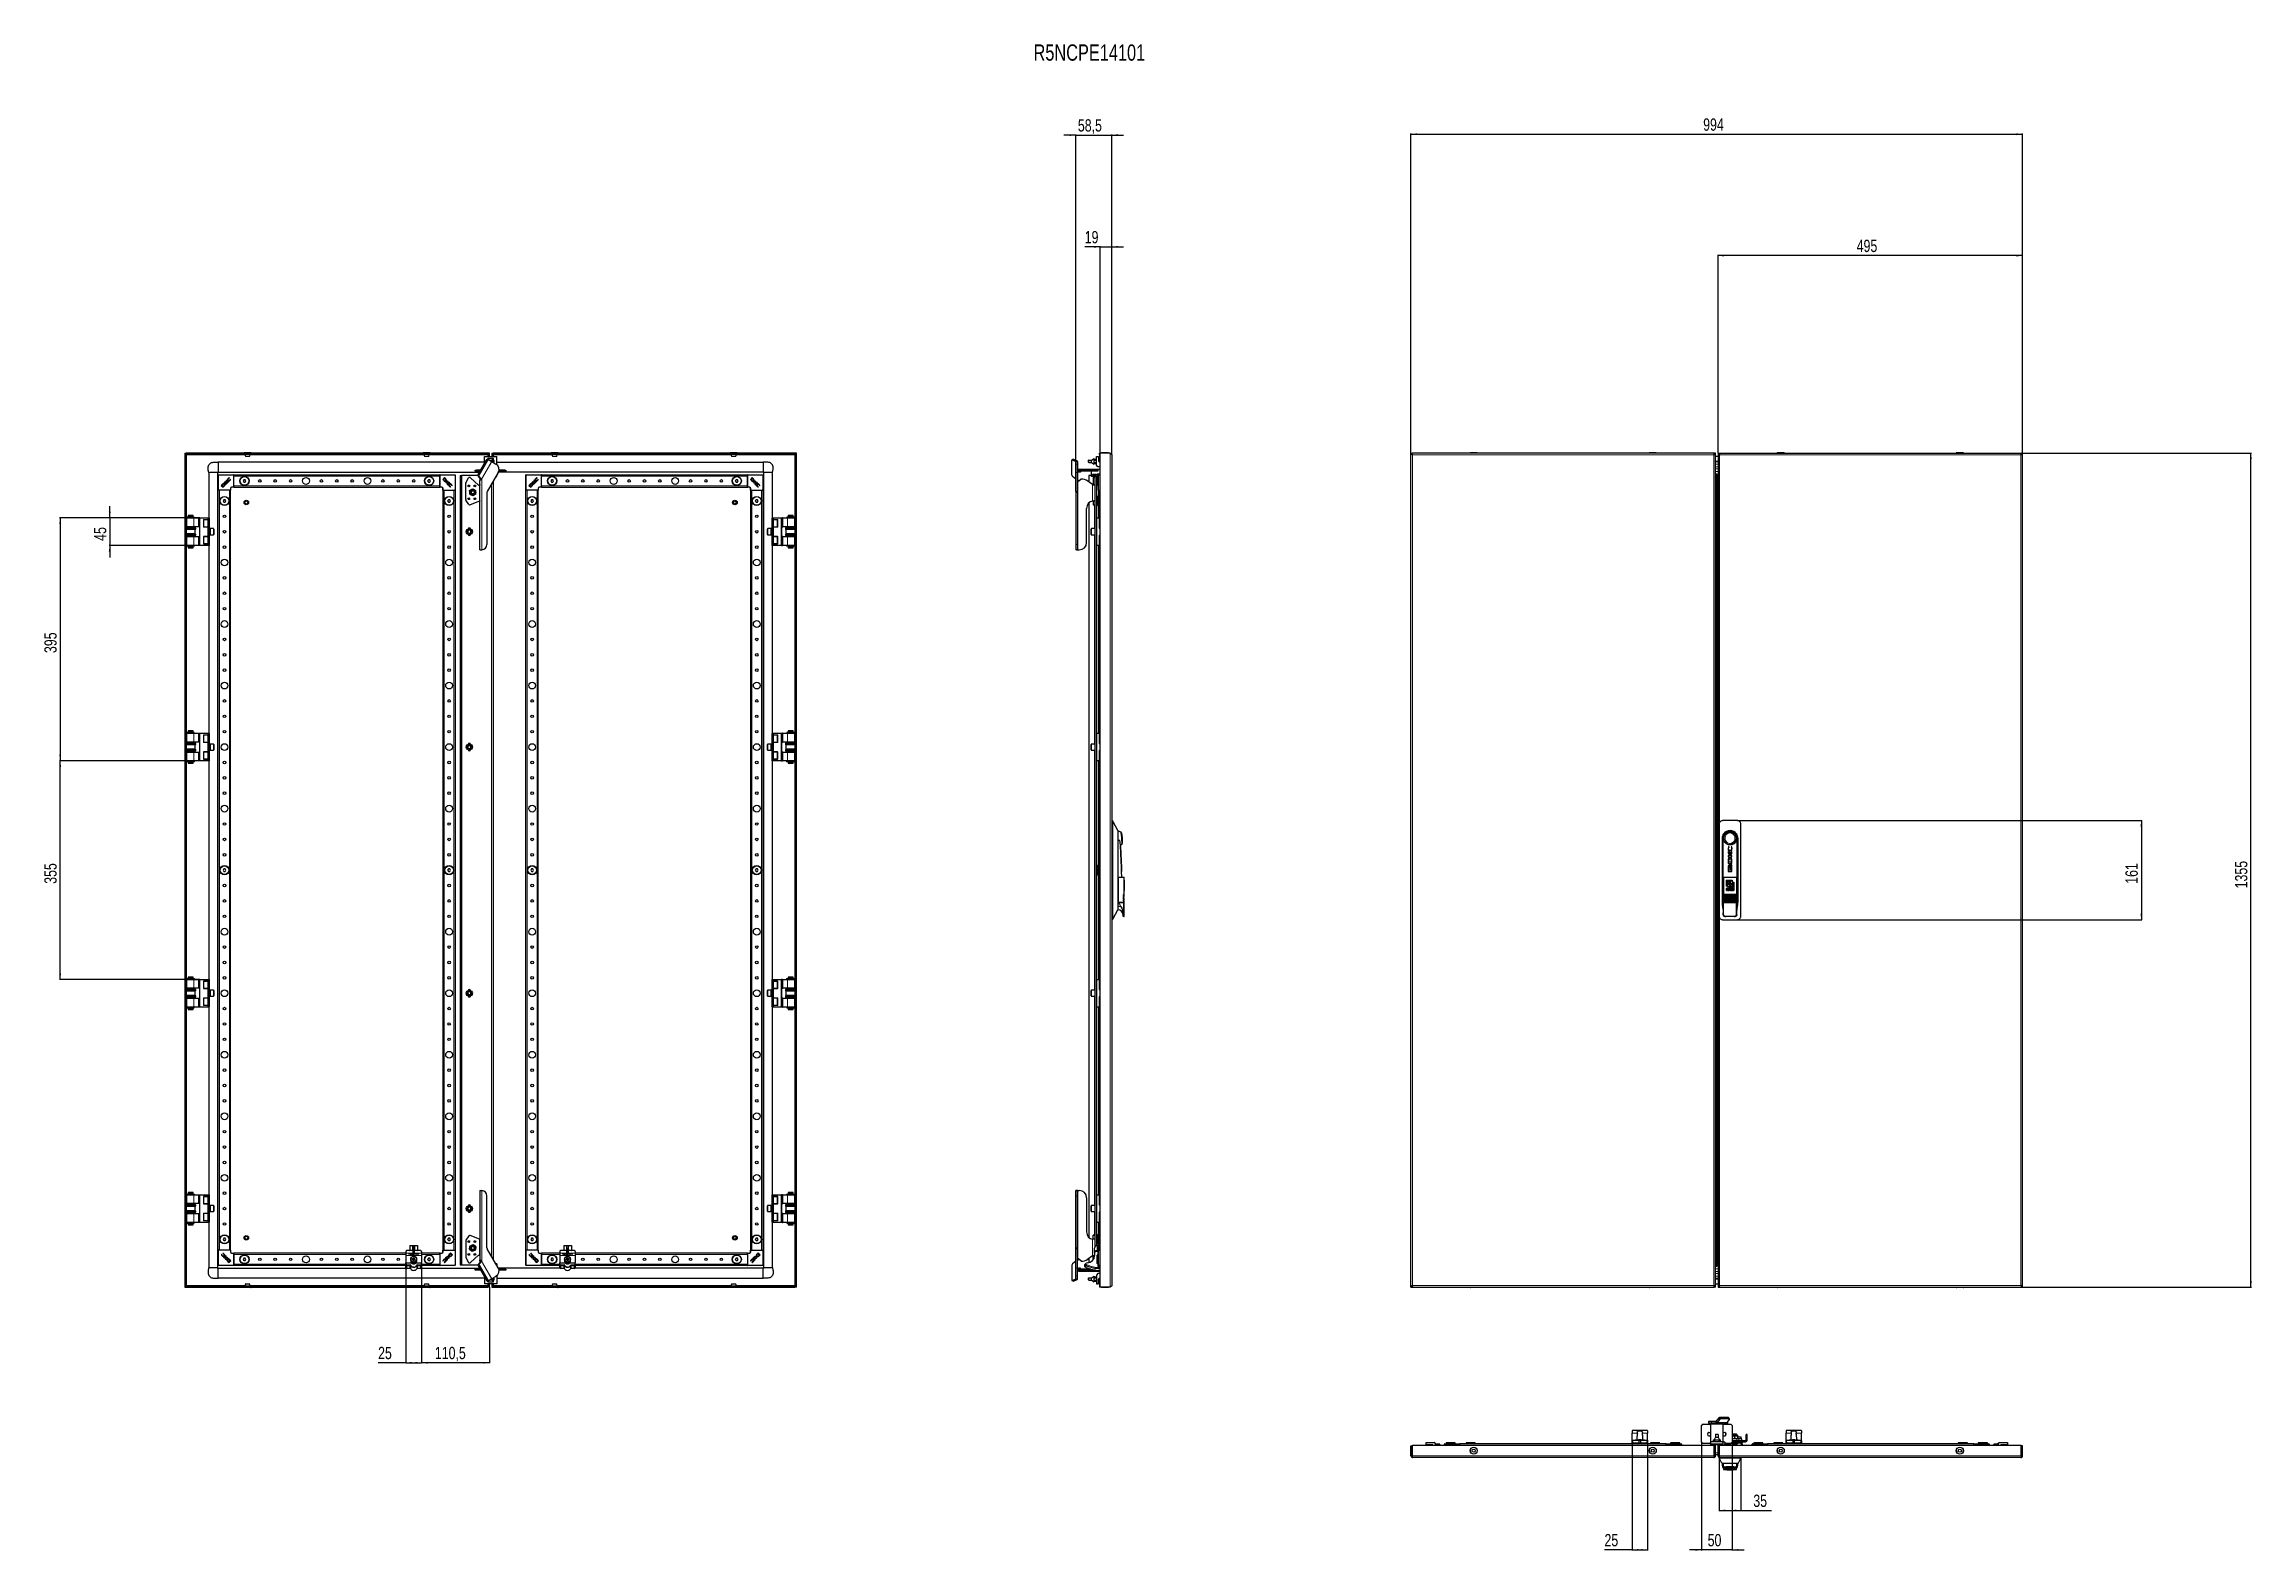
# Model space of a CAD drawing. Header units: millimetres. Extents: x -833 to 2755, y -1229 to 1219.
import ezdxf

# ---------------------------------------------------------------- set-up
doc = ezdxf.new("R2010")
doc.units = ezdxf.units.MM
doc.layers.add('FORMAT', color=7, linetype='Continuous')
doc.styles.add('SLDTEXTSTYLE0', font='TXT', dxfattribs={"width": 0.75})
doc.dimstyles.new('SLDDIMSTYLE0', dxfattribs={"dimtxt": 20, "dimasz": 10, "dimexe": 0, "dimexo": 0.0625, "dimgap": 5, "dimtad": 2, "dimdec": 1, "dimrnd": 1e-09, "dimzin": 12, "dimdsep": 46, "dimtxsty": 'SLDTEXTSTYLE0', "dimsah": 1, "dimcen": 0.09, "dimadec": 0, "dimazin": 3, "dimtfac": 1, "dimtofl": 0, "dimtmove": 0, "dimatfit": 3, "dimfxl": 0, "dimfrac": 2, "dimtolj": 1, "dimtzin": 12, "dimarcsym": 0})
doc.dimstyles.new('SLDDIMSTYLE1', dxfattribs={"dimtxt": 20, "dimasz": 10, "dimexe": 0, "dimexo": 0.0625, "dimgap": 5, "dimtad": 2, "dimdec": 1, "dimrnd": 1e-09, "dimzin": 12, "dimdsep": 46, "dimtxsty": 'SLDTEXTSTYLE0', "dimsah": 1, "dimcen": 0.09, "dimadec": 0, "dimazin": 3, "dimtfac": 1, "dimtmove": 0, "dimatfit": 0, "dimfxl": 0, "dimfrac": 2, "dimtolj": 1, "dimtzin": 12, "dimarcsym": 0})

msp = doc.modelspace()

# ---------------------------------------------------------------- texts
at = {"layer": 'FORMAT', "insert": (775.21, 1218.85), "char_height": 26.4583, "attachment_point": 1, "style": 'SLDTEXTSTYLE0'}
msp.add_mtext('R5NCPE14101', dxfattribs=at)

# ---------------------------------------------------------------- blocks, each defined once
blk = doc.blocks.new('_D')
at = {"layer": 'FORMAT'}
for p, q in [((2380.3, 554.4), (2754.7, 554.4)), ((2753.7, -800.6), (2753.7, 554.4)), ((2380.3, -800.6), (2754.7, -800.6))]:
    blk.add_line(p, q, dxfattribs=at)
for points in [[(2753.7, 554.4), (2752.1, 544.4), (2755.2, 544.4)], [(2753.7, -800.6), (2755.2, -790.6), (2752.1, -790.6)]]:
    blk.add_solid(points, dxfattribs=at)
at = {"layer": 'FORMAT', "insert": (2727.9, -152.7), "char_height": 20, "attachment_point": 1, "rotation": 90, "style": 'SLDTEXTSTYLE0'}
blk.add_mtext('1355', dxfattribs=at)
blk = doc.blocks.new('_D_1')
at = {"layer": 'FORMAT'}
for p, q in [((1388.6, 554.4), (1388.6, 1073.8)), ((1388.6, 1072.8), (2382.6, 1072.8)), ((2382.6, 554.4), (2382.6, 1073.8))]:
    blk.add_line(p, q, dxfattribs=at)
for points in [[(1388.6, 1072.8), (1398.6, 1071.3), (1398.6, 1074.4)], [(2382.6, 1072.8), (2372.6, 1074.4), (2372.6, 1071.3)]]:
    blk.add_solid(points, dxfattribs=at)
at = {"layer": 'FORMAT', "insert": (1863.5, 1098.6), "char_height": 20, "attachment_point": 1, "style": 'SLDTEXTSTYLE0'}
blk.add_mtext('994', dxfattribs=at)
blk = doc.blocks.new('_D_2')
at = {"layer": 'FORMAT'}
for p, q in [((1887.6, 554.4), (1887.6, 876.7)), ((2382.6, 875.7), (1887.6, 875.7)), ((2382.6, 554.4), (2382.6, 876.7))]:
    blk.add_line(p, q, dxfattribs=at)
for points in [[(1887.6, 875.7), (1897.6, 874.1), (1897.6, 877.2)], [(2382.6, 875.7), (2372.6, 877.2), (2372.6, 874.1)]]:
    blk.add_solid(points, dxfattribs=at)
at = {"layer": 'FORMAT', "insert": (2113, 901.4), "char_height": 20, "attachment_point": 1, "style": 'SLDTEXTSTYLE0'}
blk.add_mtext('495', dxfattribs=at)
blk = doc.blocks.new('_D_3')
at = {"layer": 'FORMAT'}
for p, q in [((1919.1, -42.6), (2576.6, -42.6)), ((2575.6, -42.6), (2575.6, -203.6)), ((1919.1, -203.6), (2576.6, -203.6))]:
    blk.add_line(p, q, dxfattribs=at)
for points in [[(2575.6, -42.6), (2574.1, -52.6), (2577.2, -52.6)], [(2575.6, -203.6), (2577.2, -193.6), (2574.1, -193.6)]]:
    blk.add_solid(points, dxfattribs=at)
at = {"layer": 'FORMAT', "insert": (2549.8, -145.3), "char_height": 20, "attachment_point": 1, "rotation": 90, "style": 'SLDTEXTSTYLE0'}
blk.add_mtext('161', dxfattribs=at)
blk = doc.blocks.new('_D_4')
at = {"layer": 'FORMAT'}
for p, q in [((843.9, 1071.4), (824.7, 1071.4)), ((843.9, 492.4), (843.9, 1072.4)), ((843.9, 1071.4), (902.4, 1071.4)), ((902.4, 551.8), (902.4, 1072.4)), ((902.4, 1071.4), (921.6, 1071.4))]:
    blk.add_line(p, q, dxfattribs=at)
for points in [[(843.9, 1071.4), (833.9, 1073), (833.9, 1069.9)], [(902.4, 1071.4), (912.4, 1069.9), (912.4, 1073)]]:
    blk.add_solid(points, dxfattribs=at)
at = {"layer": 'FORMAT', "insert": (847.3, 1097.2), "char_height": 20, "attachment_point": 1, "style": 'SLDTEXTSTYLE0'}
blk.add_mtext('58,5', dxfattribs=at)
blk = doc.blocks.new('_D_5')
at = {"layer": 'FORMAT'}
for p, q in [((883.4, 889.8), (858.4, 889.8)), ((883.4, 554.4), (883.4, 890.8)), ((883.4, 889.8), (902.4, 889.8)), ((902.4, 551.8), (902.4, 890.8)), ((902.4, 889.8), (921.6, 889.8))]:
    blk.add_line(p, q, dxfattribs=at)
for points in [[(883.4, 889.8), (873.4, 891.4), (873.4, 888.3)], [(902.4, 889.8), (912.4, 888.3), (912.4, 891.4)]]:
    blk.add_solid(points, dxfattribs=at)
at = {"layer": 'FORMAT', "insert": (858.4, 915.6), "char_height": 20, "attachment_point": 1, "style": 'SLDTEXTSTYLE0'}
blk.add_mtext('19', dxfattribs=at)
blk = doc.blocks.new('_D_6')
at = {"layer": 'FORMAT'}
for p, q in [((-601.5, 449.4), (-807.7, 449.4)), ((-806.7, 449.4), (-806.7, 54.4)), ((-589.9, 54.4), (-807.7, 54.4))]:
    blk.add_line(p, q, dxfattribs=at)
for points in [[(-806.7, 449.4), (-808.2, 439.4), (-805.1, 439.4)], [(-806.7, 54.4), (-805.1, 64.4), (-808.2, 64.4)]]:
    blk.add_solid(points, dxfattribs=at)
at = {"layer": 'FORMAT', "insert": (-832.4, 229.7), "char_height": 20, "attachment_point": 1, "rotation": 90, "style": 'SLDTEXTSTYLE0'}
blk.add_mtext('395', dxfattribs=at)
blk = doc.blocks.new('_D_7')
at = {"layer": 'FORMAT'}
for p, q in [((-579.5, 54.4), (-807.7, 54.4)), ((-806.7, -300.6), (-806.7, 54.4)), ((-579.5, -300.6), (-807.7, -300.6))]:
    blk.add_line(p, q, dxfattribs=at)
for points in [[(-806.7, 54.4), (-808.2, 44.4), (-805.1, 44.4)], [(-806.7, -300.6), (-805.1, -290.6), (-808.2, -290.6)]]:
    blk.add_solid(points, dxfattribs=at)
at = {"layer": 'FORMAT', "insert": (-832.4, -145.3), "char_height": 20, "attachment_point": 1, "rotation": 90, "style": 'SLDTEXTSTYLE0'}
blk.add_mtext('355', dxfattribs=at)
blk = doc.blocks.new('_D_8')
at = {"layer": 'FORMAT'}
for p, q in [((-219.7, -761.1), (-219.7, -924.6)), ((-109.2, -800.6), (-109.2, -924.6)), ((-109.2, -923.6), (-219.7, -923.6))]:
    blk.add_line(p, q, dxfattribs=at)
for points in [[(-219.7, -923.6), (-209.7, -925.2), (-209.7, -922.1)], [(-109.2, -923.6), (-119.2, -922.1), (-119.2, -925.2)]]:
    blk.add_solid(points, dxfattribs=at)
at = {"layer": 'FORMAT', "insert": (-197.7, -897.8), "char_height": 20, "attachment_point": 1, "style": 'SLDTEXTSTYLE0'}
blk.add_mtext('110,5', dxfattribs=at)
blk = doc.blocks.new('_D_9')
at = {"layer": 'FORMAT'}
for p, q in [((-244.7, -761.1), (-244.7, -924.6)), ((-219.7, -761.1), (-219.7, -924.6)), ((-244.7, -923.6), (-290, -923.6)), ((-244.7, -923.6), (-219.7, -923.6))]:
    blk.add_line(p, q, dxfattribs=at)
for points in [[(-244.7, -923.6), (-234.7, -925.2), (-234.7, -922.1)], [(-219.7, -923.6), (-229.7, -922.1), (-229.7, -925.2)]]:
    blk.add_solid(points, dxfattribs=at)
at = {"layer": 'FORMAT', "insert": (-290, -897.8), "char_height": 20, "attachment_point": 1, "style": 'SLDTEXTSTYLE0'}
blk.add_mtext('25', dxfattribs=at)
blk = doc.blocks.new('_D_10')
at = {"layer": 'FORMAT'}
for p, q in [((-726.2, 449.4), (-726.2, 468.6)), ((-579.5, 449.4), (-727.2, 449.4)), ((-726.2, 449.4), (-726.2, 404.4)), ((-579.5, 404.4), (-727.2, 404.4)), ((-726.2, 404.4), (-726.2, 385.2))]:
    blk.add_line(p, q, dxfattribs=at)
for points in [[(-726.2, 449.4), (-724.6, 459.4), (-727.7, 459.4)], [(-726.2, 404.4), (-727.7, 394.4), (-724.6, 394.4)]]:
    blk.add_solid(points, dxfattribs=at)
at = {"layer": 'FORMAT', "insert": (-751.9, 412.1), "char_height": 20, "attachment_point": 1, "rotation": 90, "style": 'SLDTEXTSTYLE0'}
blk.add_mtext('45', dxfattribs=at)
blk = doc.blocks.new('_D_11')
at = {"layer": 'FORMAT'}
for p, q in [((1748.1, -1049.6), (1748.1, -1228.8)), ((1773.1, -1049.6), (1773.1, -1228.8)), ((1748.1, -1227.8), (1703.1, -1227.8)), ((1748.1, -1227.8), (1773.1, -1227.8))]:
    blk.add_line(p, q, dxfattribs=at)
for points in [[(1748.1, -1227.8), (1758.1, -1229.3), (1758.1, -1226.3)], [(1773.1, -1227.8), (1763.1, -1226.3), (1763.1, -1229.3)]]:
    blk.add_solid(points, dxfattribs=at)
at = {"layer": 'FORMAT', "insert": (1703.1, -1202), "char_height": 20, "attachment_point": 1, "style": 'SLDTEXTSTYLE0'}
blk.add_mtext('25', dxfattribs=at)
blk = doc.blocks.new('_D_12')
at = {"layer": 'FORMAT'}
for p, q in [((1860.6, -1053), (1860.6, -1228.8)), ((1910.6, -1053), (1910.6, -1228.8)), ((1860.6, -1227.8), (1841.4, -1227.8)), ((1910.6, -1227.8), (1860.6, -1227.8)), ((1910.6, -1227.8), (1929.9, -1227.8))]:
    blk.add_line(p, q, dxfattribs=at)
for points in [[(1860.6, -1227.8), (1850.6, -1226.3), (1850.6, -1229.3)], [(1910.6, -1227.8), (1920.6, -1229.3), (1920.6, -1226.3)]]:
    blk.add_solid(points, dxfattribs=at)
at = {"layer": 'FORMAT', "insert": (1870.8, -1202), "char_height": 20, "attachment_point": 1, "style": 'SLDTEXTSTYLE0'}
blk.add_mtext('50', dxfattribs=at)
blk = doc.blocks.new('_D_13')
at = {"layer": 'FORMAT'}
for p, q in [((1889.6, -1078.6), (1889.6, -1164.8)), ((1924.6, -1078.6), (1924.6, -1164.8)), ((1889.6, -1163.8), (1924.6, -1163.8)), ((1924.6, -1163.8), (1974.5, -1163.8))]:
    blk.add_line(p, q, dxfattribs=at)
for points in [[(1889.6, -1163.8), (1899.6, -1165.3), (1899.6, -1162.3)], [(1924.6, -1163.8), (1914.6, -1162.3), (1914.6, -1165.3)]]:
    blk.add_solid(points, dxfattribs=at)
at = {"layer": 'FORMAT', "insert": (1945, -1138), "char_height": 20, "attachment_point": 1, "style": 'SLDTEXTSTYLE0'}
blk.add_mtext('35', dxfattribs=at)

# ---------------------------------------------------------------- dimensions: what is measured, and where the dimension line sits
at = {"layer": 'FORMAT'}
for base, p1, p2, dimstyle, picture, middle in [((902.4, 1071.43), (843.92, 492.43), (902.4, 551.78), 'SLDDIMSTYLE1', '_D_4', (873.16, 1071.43)), ((2382.62, 1072.83), (1388.62, 554.38), (2382.62, 554.38), 'SLDDIMSTYLE0', '_D_1', (1885.62, 1072.83)), ((902.4, 889.85), (883.4, 554.38), (902.4, 551.78), 'SLDDIMSTYLE1', '_D_5', (873.16, 889.85)), ((1887.62, 875.66), (2382.62, 554.38), (1887.62, 554.38), 'SLDDIMSTYLE0', '_D_2', (2135.12, 875.66)), ((-219.66, -923.62), (-109.16, -800.62), (-219.66, -761.07), 'SLDDIMSTYLE0', '_D_8', (-164.41, -923.62)), ((1773.12, -1227.8), (1748.12, -1049.55), (1773.12, -1049.55), 'SLDDIMSTYLE0', '_D_11', (1717.86, -1227.8)), ((1860.62, -1227.8), (1910.62, -1052.95), (1860.62, -1052.95), 'SLDDIMSTYLE1', '_D_12', (1885.62, -1227.8))]:
    dim = msp.add_linear_dim(base=base, p1=p1, p2=p2, dimstyle=dimstyle, dxfattribs=at)
    dim.commit()
    dim.dimension.update_dxf_attribs({"geometry": picture, "text_midpoint": middle, "dimtype": 160})
for base, p1, p2, angle, dimstyle, picture, middle in [((2753.66, 554.38), (2380.32, -800.62), (2380.32, 554.38), 90, 'SLDDIMSTYLE0', '_D', (2753.66, -123.12)), ((-726.16, 404.38), (-579.46, 449.38), (-579.46, 404.38), 90, 'SLDDIMSTYLE1', '_D_10', (-726.16, 426.88)), ((-806.65, 54.38), (-601.46, 449.38), (-589.85, 54.38), 90, 'SLDDIMSTYLE0', '_D_6', (-806.65, 251.88)), ((-806.65, 54.38), (-579.46, -300.62), (-579.46, 54.38), 90, 'SLDDIMSTYLE0', '_D_7', (-806.65, -123.12)), ((2575.62, -203.62), (1919.12, -42.62), (1919.12, -203.62), 90, 'SLDDIMSTYLE0', '_D_3', (2575.62, -123.12)), ((-219.66, -923.62), (-244.66, -761.07), (-219.66, -761.07), 0, 'SLDDIMSTYLE0', '_D_9', (-275.2, -923.62)), ((1924.62, -1163.8), (1889.62, -1078.55), (1924.62, -1078.55), 0, 'SLDDIMSTYLE0', '_D_13', (1959.76, -1163.8))]:
    dim = msp.add_linear_dim(base=base, p1=p1, p2=p2, angle=angle, dimstyle=dimstyle, dxfattribs=at)
    dim.commit()
    dim.dimension.update_dxf_attribs({"geometry": picture, "text_midpoint": middle, "dimtype": 160})

# ---------------------------------------------------------------- linework, layer by layer
at = {"color": 7, "linetype": 'Continuous', "lineweight": 25}
for p, q in [((-604.16, 554.38), (-604.16, -800.62)), ((-604.16, 554.38), (-602.16, 554.38)), ((-602.16, 554.38), (-602.16, -800.62)), ((-601.86, 552.38), (-601.86, 554.38)), ((-111.46, 554.38), (-601.86, 554.38)), ((-111.46, 552.38), (-601.86, 552.38)), ((-601.56, 551.78), (-601.76, 552.38)), ((-550.16, 539.88), (-550.16, 524.21)), ((-117.16, 539.88), (-550.16, 539.88)), ((-507.91, 555.13), (-507.91, 554.38)), ((-507.66, 555.38), (-496.66, 555.38)), ((-496.41, 554.38), (-496.41, 555.13)), ((-216.91, 555.13), (-216.91, 554.38)), ((-216.66, 555.38), (-208.15, 555.38)), ((-208.15, 555.38), (-205.66, 555.38)), ((-205.41, 554.38), (-205.41, 555.13)), ((-127.6, 519.88), (-113.46, 544.36)), ((-125.76, 518.82), (-111.62, 543.3)), ((-117.16, 549.38), (-97.16, 549.38)), ((-117.16, 537.95), (-117.16, 549.38)), ((-112.35, 544.87), (-110.51, 543.81)), ((-111.55, 552.38), (-111.76, 551.78)), ((-109.16, 543.43), (-111.66, 545.92)), ((-111.66, 545.92), (-111.66, 544.48)), ((-102.66, 545.92), (-111.66, 545.92)), ((-111.46, 552.38), (-111.46, 554.38)), ((-109.16, 554.38), (-111.16, 554.38)), ((-111.16, 549.38), (-111.16, 554.38)), ((-110.51, 543.81), (-105.75, 541.06)), ((-109.16, 549.38), (-109.16, 554.38)), ((-109.16, 543.04), (-109.16, 543.43)), ((-109.16, 543.43), (-108.66, 542.93)), ((-109.16, 543.43), (-105.15, 543.43)), ((-105.38, 540.85), (-105.75, 541.06)), ((-105.15, 543.43), (-105.65, 542.93)), ((-105.38, 540.85), (-98.44, 536.84)), ((-105.16, 554.38), (-103.16, 554.38)), ((-105.16, 554.38), (-105.16, 549.38)), ((-105.15, 543.43), (-102.66, 545.92)), ((-105.15, 543.43), (-105.15, 540.72)), ((-103.16, 554.38), (-103.16, 549.38)), ((-102.86, 552.38), (-102.86, 554.38)), ((387.54, 554.38), (-102.86, 554.38)), ((387.54, 552.38), (-102.86, 552.38)), ((-102.56, 551.78), (-102.75, 552.38)), ((-102.66, 543.36), (-102.66, 545.92)), ((-102.66, 539.48), (-102.66, 543.36)), ((-102.66, 539.28), (-102.66, 539.48)), ((-97.16, 535.97), (-97.16, 549.38)), ((-97.16, 539.88), (335.84, 539.88)), ((-8.91, 555.13), (-8.91, 554.38)), ((-8.66, 555.38), (2.34, 555.38)), ((2.59, 554.38), (2.59, 555.13)), ((282.09, 555.13), (282.09, 554.38)), ((282.34, 555.38), (290.85, 555.38)), ((290.85, 555.38), (293.34, 555.38)), ((293.59, 554.38), (293.59, 555.13)), ((387.44, 552.38), (387.24, 551.78)), ((387.54, 552.38), (387.54, 554.38)), ((389.84, 554.38), (387.84, 554.38)), ((387.84, -800.62), (387.84, 554.38)), ((389.84, -800.62), (389.84, 554.38)), ((837.53, 518.82), (837.53, 543.3)), ((839.92, 544.9), (837.79, 543.84)), ((838.24, 543.81), (843.74, 541.06)), ((840.36, 544.87), (845.86, 542.12)), ((843.92, 540.85), (843.92, 536.84)), ((846.92, 540.85), (846.92, 536.84)), ((864.8, 539.91), (864.8, 542.93)), ((865.3, 543.43), (869.3, 543.43)), ((865.3, 539.41), (869.3, 539.41)), ((869.3, 543.43), (873.8, 545.92)), ((869.3, 539.41), (869.3, 543.43)), ((869.3, 539.41), (873.8, 536.92)), ((873.8, 543.36), (873.8, 545.92)), ((873.8, 544.92), (877.3, 544.92)), ((873.8, 543.42), (877.3, 543.42)), ((873.8, 539.48), (873.8, 543.36)), ((873.8, 536.92), (873.8, 539.48)), ((873.8, 539.42), (877.3, 539.42)), ((877.3, 534.88), (877.3, 549.38)), ((877.3, 549.38), (880.8, 549.38)), ((880.8, 549.38), (880.8, 541.66)), ((881.89, 540.21), (883.4, 539.78)), ((882.4, 552.38), (882.4, 554.38)), ((883.4, 554.38), (882.4, 554.38)), ((883.4, 552.38), (882.4, 552.38)), ((882.4, 552.38), (882.4, 541.74)), ((882.4, 541.74), (883.4, 540.41)), ((883.4, -800.62), (883.4, 554.38)), ((899.8, 554.38), (883.4, 554.38)), ((885.65, 555.13), (885.65, 554.38)), ((885.9, 555.38), (886.8, 555.38)), ((886.8, 555.38), (896.9, 555.38)), ((897.15, 554.38), (897.15, 555.13)), ((902.4, 551.78), (902.4, -798.02)), ((1388.62, -800.62), (1388.62, 554.38)), ((1388.62, 554.38), (1390.62, 554.38)), ((1881.32, 554.38), (1390.92, 554.38)), ((1390.92, 552.38), (1390.92, 554.38)), ((1484.87, 555.13), (1484.87, 554.38)), ((1485.12, 555.38), (1496.12, 555.38)), ((1496.37, 554.38), (1496.37, 555.13)), ((1775.87, 555.13), (1775.87, 554.38)), ((1776.12, 555.38), (1778.61, 555.38)), ((1778.61, 555.38), (1787.12, 555.38)), ((1787.37, 554.38), (1787.37, 555.13)), ((1881.32, 554.38), (1881.32, 552.38)), ((1883.62, 554.38), (1881.62, 554.38)), ((1883.62, -800.62), (1883.62, 554.38)), ((1887.62, 549.38), (1883.62, 549.38)), ((1887.62, 554.38), (1889.62, 554.38)), ((1887.62, 554.38), (1887.62, -800.62)), ((1889.92, 554.38), (2380.32, 554.38)), ((1889.92, 554.38), (1889.92, 552.67)), ((1983.87, 555.13), (1983.87, 554.38)), ((1984.12, 555.38), (1995.12, 555.38)), ((1995.37, 554.38), (1995.37, 555.13)), ((2274.87, 555.13), (2274.87, 554.38)), ((2275.12, 555.38), (2277.61, 555.38)), ((2277.61, 555.38), (2286.12, 555.38)), ((2286.37, 554.38), (2286.37, 555.13)), ((2380.32, 552.68), (2380.32, 554.38)), ((2382.62, 554.38), (2380.62, 554.38)), ((2382.62, -800.62), (2382.62, 554.38)), ((-565.16, 522.88), (-565.16, 449.38)), ((-561.88, 522.88), (-564.18, 522.88)), ((-561.73, 522.88), (-561.88, 522.88)), ((-554.59, 522.88), (-561.73, 522.88)), ((-554.53, 522.88), (-554.59, 522.88)), ((-552.14, 522.88), (-554.53, 522.88)), ((-551.27, 522.88), (-552.14, 522.88)), ((-551.16, 522.88), (-551.16, -769.12)), ((-550.16, 523.88), (-125.28, 523.88)), ((-549.66, 494.68), (-549.66, 519.08)), ((-549.36, 519.38), (-524.96, 519.38)), ((-543.02, 503.98), (-545.01, 501.99)), ((-542.77, 503.43), (-543.49, 502.69)), ((-543.49, 502.69), (-541.31, 500.51)), ((-538.96, 508.04), (-540.01, 506.99)), ((-540.01, 506.99), (-537.05, 504.03)), ((-537.57, 506.65), (-538.96, 508.04)), ((-537.08, 509.92), (-537.57, 506.65)), ((-537.23, 506.33), (-534.57, 506.51)), ((-535.99, 505.09), (-537.23, 506.33)), ((-536.29, 510.71), (-537.08, 509.92)), ((-537.05, 504.03), (-535.99, 505.09)), ((-536.76, 507.62), (-536.29, 510.71)), ((-533.29, 507.79), (-536.76, 507.62)), ((-534.57, 506.51), (-533.29, 507.79)), ((-531.72, 513.84), (-532.05, 514.52)), ((-531.86, 513.7), (-531.72, 513.84)), ((-529.91, 512.27), (-530.02, 512.16)), ((-529.66, 511.76), (-529.91, 512.27)), ((-524.66, 519.08), (-524.66, 519.38)), ((-524.66, 519.38), (-189.66, 519.38)), ((-524.66, 519.08), (-524.66, 518.44)), ((-524.66, 517.38), (-524.66, 518.44)), ((-524.66, 501.38), (-524.66, 517.38)), ((-508.31, 511.38), (-509.47, 509.38)), ((-509.47, 509.38), (-508.31, 507.38)), ((-506, 511.38), (-508.31, 511.38)), ((-508.31, 507.38), (-506, 507.38)), ((-504.85, 509.38), (-506, 511.38)), ((-506, 507.38), (-504.85, 509.38)), ((-208.31, 511.38), (-209.47, 509.38)), ((-209.47, 509.38), (-208.31, 507.38)), ((-206, 511.38), (-208.31, 511.38)), ((-208.31, 507.38), (-206, 507.38)), ((-204.85, 509.38), (-206, 511.38)), ((-206, 507.38), (-204.85, 509.38)), ((-189.66, 519.08), (-189.66, 519.38)), ((-189.66, 518.44), (-189.66, 519.08)), ((-189.66, 517.38), (-189.66, 518.44)), ((-189.66, 501.38), (-189.66, 517.38)), ((-189.36, 519.38), (-164.96, 519.38)), ((-182.05, 514.73), (-185.01, 511.78)), ((-185.01, 511.78), (-183.12, 509.89)), ((-181.35, 513.21), (-183.53, 511.03)), ((-183.53, 511.03), (-182.85, 510.37)), ((-183.12, 509.89), (-183.1, 509.87)), ((-180.06, 512.74), (-182.05, 514.73)), ((-180.61, 512.49), (-181.35, 513.21)), ((-177.05, 509.73), (-180.01, 506.77)), ((-180.01, 506.77), (-178.95, 505.71)), ((-178.95, 505.71), (-177.71, 506.96)), ((-177.71, 506.96), (-177.53, 504.3)), ((-177.53, 504.3), (-176.25, 503.01)), ((-177.39, 507.29), (-176, 508.68)), ((-174.12, 506.81), (-177.39, 507.29)), ((-176, 508.68), (-177.05, 509.73)), ((-176.42, 506.48), (-173.33, 506.01)), ((-176.25, 503.01), (-176.42, 506.48)), ((-173.33, 506.01), (-174.12, 506.81)), ((-164.66, 519.08), (-164.66, 494.68)), ((-156.66, 518.38), (-154.66, 518.38)), ((-156.66, 518.38), (-156.66, -764.62)), ((-154.66, 518.38), (-154.66, -764.62)), ((-154.06, 518.38), (-154.66, 518.38)), ((-127.94, 518.38), (-154.06, 518.38)), ((-147.66, 479.49), (-147.66, 505.53)), ((-147.39, 506.53), (-142.93, 514.26)), ((-139.85, 514.69), (-126.66, 502.38)), ((-132.16, 525.38), (-132.16, 526.88)), ((-132.16, 526.88), (-130.16, 526.88)), ((-130.16, 525.38), (-132.16, 525.38)), ((-130.16, 526.88), (-130.16, 525.38)), ((-123.55, 526.88), (-130.16, 526.88)), ((-124.42, 525.38), (-130.16, 525.38)), ((-124.05, 513.6), (-127.63, 517.65)), ((-126.66, 502.38), (-125.26, 502.38)), ((-122.22, 512.54), (-125.79, 516.59)), ((-125.02, 502.38), (-125.26, 502.38)), ((-122.14, 512.38), (-124.66, 512.38)), ((-124.66, 512.38), (-124.66, 510.14)), ((-124.66, 397.38), (-124.66, 510.14)), ((-124.05, 513.6), (-122.22, 512.54)), ((-121.34, 511.7), (-121.9, 512.23)), ((-121.66, 512), (-121.66, 511.58)), ((-121.36, 511.67), (-121.34, 511.7)), ((-94.69, 523.33), (-112.53, 492.43)), ((-103.16, 508.67), (-103.16, -754.9)), ((-98.59, 516.58), (-97.16, 516.58)), ((-97.16, 516.58), (-97.16, 519.06)), ((335.84, 523.88), (-94.41, 523.88)), ((-84.16, 525.38), (-93.84, 525.38)), ((-84.16, 526.88), (-93.52, 526.88)), ((-84.16, 525.38), (-84.16, 526.88)), ((-84.16, 526.88), (-82.16, 526.88)), ((-82.16, 525.38), (-84.16, 525.38)), ((-82.16, 526.88), (-82.16, 525.38)), ((-49.66, 494.68), (-49.66, 519.08)), ((-49.36, 519.38), (-24.96, 519.38)), ((-43.02, 503.98), (-45.01, 501.99)), ((-42.77, 503.43), (-43.49, 502.69)), ((-43.49, 502.69), (-41.31, 500.51)), ((-38.96, 508.04), (-40.01, 506.99)), ((-40.01, 506.99), (-37.05, 504.03)), ((-37.57, 506.65), (-38.96, 508.04)), ((-37.08, 509.92), (-37.57, 506.65)), ((-37.23, 506.33), (-34.57, 506.51)), ((-35.99, 505.09), (-37.23, 506.33)), ((-36.29, 510.71), (-37.08, 509.92)), ((-37.05, 504.03), (-35.99, 505.09)), ((-36.76, 507.62), (-36.29, 510.71)), ((-33.29, 507.79), (-36.76, 507.62)), ((-34.57, 506.51), (-33.29, 507.79)), ((-31.72, 513.84), (-32.05, 514.52)), ((-31.86, 513.7), (-31.72, 513.84)), ((-29.91, 512.27), (-30.02, 512.16)), ((-29.66, 511.76), (-29.91, 512.27)), ((-24.66, 519.08), (-24.66, 519.38)), ((-24.66, 519.38), (310.34, 519.38)), ((-24.66, 519.08), (-24.66, 518.44)), ((-24.66, 517.38), (-24.66, 518.44)), ((-24.66, 501.38), (-24.66, 517.38)), ((-8.31, 511.38), (-9.47, 509.38)), ((-9.47, 509.38), (-8.31, 507.38)), ((-6, 511.38), (-8.31, 511.38)), ((-8.31, 507.38), (-6, 507.38)), ((-4.85, 509.38), (-6, 511.38)), ((-6, 507.38), (-4.85, 509.38)), ((291.69, 511.38), (290.53, 509.38)), ((290.53, 509.38), (291.69, 507.38)), ((294, 511.38), (291.69, 511.38)), ((291.69, 507.38), (294, 507.38)), ((295.15, 509.38), (294, 511.38)), ((294, 507.38), (295.15, 509.38)), ((310.34, 519.08), (310.34, 519.38)), ((310.34, 518.44), (310.34, 519.08)), ((310.34, 517.38), (310.34, 518.44)), ((310.34, 501.38), (310.34, 517.38)), ((310.64, 519.38), (335.04, 519.38)), ((317.95, 514.73), (314.99, 511.78)), ((314.99, 511.78), (316.88, 509.89)), ((318.65, 513.21), (316.47, 511.03)), ((316.47, 511.03), (317.15, 510.37)), ((316.88, 509.89), (316.9, 509.87)), ((319.94, 512.74), (317.95, 514.73)), ((319.39, 512.49), (318.65, 513.21)), ((322.95, 509.73), (319.99, 506.77)), ((319.99, 506.77), (321.05, 505.71)), ((321.05, 505.71), (322.29, 506.96)), ((322.29, 506.96), (322.47, 504.3)), ((322.47, 504.3), (323.75, 503.01)), ((322.61, 507.29), (324, 508.68)), ((325.88, 506.81), (322.61, 507.29)), ((324, 508.68), (322.95, 509.73)), ((323.58, 506.48), (326.67, 506.01)), ((323.75, 503.01), (323.58, 506.48)), ((326.67, 506.01), (325.88, 506.81)), ((335.34, 519.08), (335.34, 494.68)), ((336.84, -769.12), (336.84, 522.88)), ((350.84, 449.38), (350.84, 522.88)), ((843.74, 512.54), (838.62, 516.59)), ((843.92, 536.84), (843.92, 523.33)), ((843.92, 523.33), (843.92, 492.43)), ((846.92, 536.84), (846.92, 523.33)), ((846.92, 523.33), (846.92, 492.43)), ((848.51, 508.74), (847.22, 510.14)), ((848.3, 526.88), (848.3, 528.58)), ((848.3, 528.58), (883.4, 528.58)), ((848.3, 525.38), (848.3, 526.88)), ((848.3, 526.88), (850.3, 526.88)), ((850.3, 525.38), (848.3, 525.38)), ((848.3, 523.58), (848.3, 525.38)), ((851.3, 523.58), (848.3, 523.58)), ((852.45, 512.38), (848.51, 508.74)), ((850.3, 526.88), (850.3, 525.38)), ((877.8, 526.88), (850.3, 526.88)), ((877.8, 525.38), (850.3, 525.38)), ((851.3, 525.38), (851.3, 523.58)), ((871.3, 503.58), (863.55, 509.02)), ((864.9, 518.38), (864.9, 508.07)), ((869.3, 518.38), (864.9, 518.38)), ((869.3, 516.58), (869.3, 525.38)), ((878.3, 516.58), (869.3, 516.58)), ((871.3, 518.58), (871.3, 520.58)), ((871.3, 520.58), (876.3, 520.58)), ((876.3, 518.58), (871.3, 518.58)), ((874.9, 515.23), (871.9, 515.23)), ((871.9, 515.23), (871.9, 514.69)), ((871.9, 514.69), (871.9, 503.41)), ((873.8, 537.92), (877.3, 537.92)), ((874.6, 502.38), (874.9, 502.38)), ((874.9, 516.58), (874.9, -735.38)), ((876.3, 520.58), (876.3, 518.58)), ((879.8, 532.38), (877.3, 534.88)), ((877.8, 525.38), (877.8, 526.88)), ((877.8, 526.88), (879.8, 526.88)), ((879.8, 525.38), (877.8, 525.38)), ((881.15, 520.58), (878.3, 520.58)), ((878.3, 520.58), (878.3, 516.58)), ((878.9, 516.88), (878.4, 516.38)), ((878.4, 502.38), (878.4, 516.38)), ((878.4, 502.38), (878.9, 501.88)), ((880.4, 516.88), (878.9, 516.88)), ((878.9, 516.88), (878.9, 501.88)), ((883.4, 532.38), (879.8, 532.38)), ((879.8, 526.88), (879.8, 525.38)), ((880.18, 508.32), (880.2, 508.32)), ((880.4, 505.1), (880.18, 505.1)), ((880.2, 514.73), (880.4, 514.73)), ((880.2, 512.74), (880.2, 514.73)), ((880.2, 512.74), (880.4, 512.74)), ((880.2, 510.78), (880.2, 512.74)), ((880.2, 510.78), (880.4, 510.78)), ((880.2, 509.73), (880.4, 509.73)), ((880.2, 508.68), (880.2, 509.73)), ((880.2, 508.68), (880.4, 508.68)), ((880.2, 507.29), (880.2, 508.68)), ((880.2, 507.29), (880.4, 507.29)), ((880.2, 506.81), (880.2, 507.29)), ((880.2, 506.01), (880.2, 506.81)), ((880.2, 506.81), (880.4, 506.81)), ((880.2, 506.01), (880.4, 506.01)), ((880.2, 505.23), (880.2, 506.01)), ((880.4, 494.68), (880.4, 519.08)), ((880.7, 519.38), (883.4, 519.38)), ((883.4, 521.23), (881.15, 520.58)), ((1884.16, 520.58), (1883.62, 520.58)), ((1883.75, 516.58), (1883.62, 516.58)), ((-549.66, -740.62), (-549.66, 494.38)), ((-549.36, 494.38), (-549.66, 494.38)), ((-548.71, 494.38), (-549.36, 494.38)), ((-547.66, 494.38), (-548.71, 494.38)), ((-531.66, 494.38), (-547.66, 494.38)), ((-545.01, 501.99), (-542.05, 499.03)), ((-542.05, 499.03), (-540.16, 500.92)), ((-540.81, 478.88), (-541.97, 476.88)), ((-541.97, 476.88), (-540.81, 474.88)), ((-541.31, 500.51), (-540.65, 501.19)), ((-538.5, 478.88), (-540.81, 478.88)), ((-540.81, 474.88), (-538.5, 474.88)), ((-540.16, 500.92), (-540.14, 500.94)), ((-537.35, 476.88), (-538.5, 478.88)), ((-538.5, 474.88), (-537.35, 476.88)), ((-530.6, 494.38), (-531.66, 494.38)), ((-529.96, 494.38), (-530.6, 494.38)), ((-529.66, 494.38), (-529.96, 494.38)), ((-529.66, 497.38), (-529.66, 494.68)), ((-529.66, -740.62), (-529.66, 494.38)), ((-524.96, 499.38), (-527.66, 499.38)), ((-524.66, 500.33), (-524.66, 501.38)), ((-524.66, 500.33), (-524.66, 499.68)), ((-524.66, 499.38), (-524.66, 499.68)), ((-524.66, 499.38), (-189.66, 499.38)), ((-189.66, 500.33), (-189.66, 501.38)), ((-189.66, 499.68), (-189.66, 500.33)), ((-189.66, 499.38), (-189.66, 499.68)), ((-186.66, 499.38), (-189.36, 499.38)), ((-184.66, 494.68), (-184.66, 497.38)), ((-184.66, 494.38), (-184.66, -740.62)), ((-184.66, 494.38), (-184.36, 494.38)), ((-183.71, 494.38), (-184.36, 494.38)), ((-183.71, 494.38), (-182.66, 494.38)), ((-182.66, 494.38), (-166.66, 494.38)), ((-175.81, 478.88), (-176.97, 476.88)), ((-176.97, 476.88), (-175.81, 474.88)), ((-173.5, 478.88), (-175.81, 478.88)), ((-175.81, 474.88), (-173.5, 474.88)), ((-172.35, 476.88), (-173.5, 478.88)), ((-173.5, 474.88), (-172.35, 476.88)), ((-172.28, 499.38), (-171.77, 499.63)), ((-171.77, 499.63), (-171.88, 499.74)), ((-170.34, 501.58), (-170.2, 501.44)), ((-170.2, 501.44), (-169.52, 501.78)), ((-166.66, 494.38), (-165.6, 494.38)), ((-164.96, 494.38), (-165.6, 494.38)), ((-164.96, 494.38), (-164.66, 494.38)), ((-164.66, 494.38), (-164.66, -740.62)), ((-142.56, 471.23), (-147.32, 478.38)), ((-141.23, 493.65), (-138.76, 495.15)), ((-125.26, 476.63), (-140.15, 470.48)), ((-136.02, 485.11), (-138.55, 486.49)), ((-136.3, 496.65), (-133.76, 495.27)), ((-131.09, 488.12), (-133.55, 486.61)), ((-125.26, 476.63), (-125.02, 476.88)), ((-125.26, 476.63), (-124.66, 476.73)), ((-113.07, 490.43), (-113.07, 406.38)), ((-49.66, -740.62), (-49.66, 494.38)), ((-49.36, 494.38), (-49.66, 494.38)), ((-48.71, 494.38), (-49.36, 494.38)), ((-47.66, 494.38), (-48.71, 494.38)), ((-31.66, 494.38), (-47.66, 494.38)), ((-45.01, 501.99), (-42.05, 499.03)), ((-42.05, 499.03), (-40.16, 500.92)), ((-40.81, 478.88), (-41.97, 476.88)), ((-41.97, 476.88), (-40.81, 474.88)), ((-41.31, 500.51), (-40.65, 501.19)), ((-38.5, 478.88), (-40.81, 478.88)), ((-40.81, 474.88), (-38.5, 474.88)), ((-40.16, 500.92), (-40.14, 500.94)), ((-37.35, 476.88), (-38.5, 478.88)), ((-38.5, 474.88), (-37.35, 476.88)), ((-30.6, 494.38), (-31.66, 494.38)), ((-29.96, 494.38), (-30.6, 494.38)), ((-29.66, 494.38), (-29.96, 494.38)), ((-29.66, 497.38), (-29.66, 494.68)), ((-29.66, -740.62), (-29.66, 494.38)), ((-24.96, 499.38), (-27.66, 499.38)), ((-24.66, 500.33), (-24.66, 501.38)), ((-24.66, 500.33), (-24.66, 499.68)), ((-24.66, 499.38), (-24.66, 499.68)), ((-24.66, 499.38), (310.34, 499.38)), ((310.34, 500.33), (310.34, 501.38)), ((310.34, 499.68), (310.34, 500.33)), ((310.34, 499.38), (310.34, 499.68)), ((313.34, 499.38), (310.64, 499.38)), ((315.34, 494.68), (315.34, 497.38)), ((315.34, 494.38), (315.34, -740.62)), ((315.34, 494.38), (315.64, 494.38)), ((316.29, 494.38), (315.64, 494.38)), ((316.29, 494.38), (317.34, 494.38)), ((317.34, 494.38), (333.34, 494.38)), ((324.19, 478.88), (323.03, 476.88)), ((323.03, 476.88), (324.19, 474.88)), ((326.5, 478.88), (324.19, 478.88)), ((324.19, 474.88), (326.5, 474.88)), ((327.65, 476.88), (326.5, 478.88)), ((326.5, 474.88), (327.65, 476.88)), ((327.72, 499.38), (328.23, 499.63)), ((328.23, 499.63), (328.12, 499.74)), ((329.66, 501.58), (329.8, 501.44)), ((329.8, 501.44), (330.48, 501.78)), ((333.34, 494.38), (334.4, 494.38)), ((335.04, 494.38), (334.4, 494.38)), ((335.04, 494.38), (335.34, 494.38)), ((335.34, 494.38), (335.34, -740.62)), ((843.92, 492.43), (843.92, 490.43)), ((843.92, 490.43), (843.92, 406.38)), ((846.92, 492.43), (846.92, 490.43)), ((846.92, 490.43), (846.92, 406.38)), ((864.9, 473.49), (864.9, -719.73)), ((874.9, 476.63), (871.9, 476.63)), ((871.9, 476.63), (871.9, 470.48)), ((871.9, 470.48), (871.9, 470.34)), ((871.9, 470.34), (874.9, 470.34)), ((878.9, 484.38), (878.4, 483.88)), ((878.4, 469.88), (878.4, 483.88)), ((878.4, 469.88), (878.9, 469.38)), ((878.9, 501.88), (880.2, 501.88)), ((880.4, 484.38), (878.9, 484.38)), ((878.9, 484.38), (878.9, 469.38)), ((878.9, 469.38), (880.4, 469.38)), ((880.2, 501.44), (880.2, 501.78)), ((880.2, 501.78), (880.4, 501.78)), ((880.2, 501.44), (880.4, 501.44)), ((880.2, 500.77), (880.2, 501.42)), ((880.2, 500.77), (880.4, 500.77)), ((880.2, 499.74), (880.4, 499.74)), ((880.2, 499.63), (880.2, 499.74)), ((880.2, 499.63), (880.4, 499.63)), ((880.2, 499.38), (880.2, 499.63)), ((880.2, 499.38), (880.4, 499.38)), ((880.2, 499.03), (880.2, 499.38)), ((880.2, 499.03), (880.4, 499.03)), ((880.4, 494.38), (880.4, 449.38)), ((880.4, 494.38), (880.7, 494.38)), ((881.35, 494.38), (880.7, 494.38)), ((881.35, 494.38), (882.4, 494.38)), ((882.4, 494.38), (883.4, 494.38)), ((-602.16, 433.88), (-587.16, 433.88)), ((-587.16, 433.28), (-602.16, 433.28)), ((-601.81, 450.58), (-601.81, 449.68)), ((-588.82, 450.58), (-601.81, 450.58)), ((-588.82, 449.68), (-601.81, 449.68)), ((-601.66, 449.18), (-601.66, 435.08)), ((-601.46, 449.38), (-589.85, 449.38)), ((-589.85, 434.88), (-601.46, 434.88)), ((-598.08, 453.63), (-598.66, 452.63)), ((-598.66, 452.63), (-598.66, 450.63)), ((-595.19, 452.63), (-598.66, 452.63)), ((-598.66, 450.63), (-595.19, 450.63)), ((-598.66, 449.63), (-598.66, 449.38)), ((-598.66, 449.63), (-595.19, 449.63)), ((-598.66, 434.88), (-598.66, 433.88)), ((-598.16, 450.63), (-598.16, 450.58)), ((-598.16, 449.68), (-598.16, 449.63)), ((-598.08, 453.63), (-595.11, 453.63)), ((-590.66, 452.63), (-595.19, 452.63)), ((-595.19, 450.63), (-590.66, 450.63)), ((-595.19, 449.63), (-590.66, 449.63)), ((-595.11, 453.63), (-591.24, 453.63)), ((-590.66, 452.63), (-591.24, 453.63)), ((-591.16, 450.58), (-591.16, 450.63)), ((-591.16, 449.63), (-591.16, 449.68)), ((-590.66, 450.63), (-590.66, 452.63)), ((-590.66, 449.38), (-590.66, 449.63)), ((-590.66, 433.88), (-590.66, 434.88)), ((-589.85, 449.38), (-581.96, 449.38)), ((-581.96, 434.88), (-589.85, 434.88)), ((-588.74, 450.58), (-588.82, 450.58)), ((-588.74, 449.68), (-588.82, 449.68)), ((-588.74, 449.68), (-588.74, 450.58)), ((-588.72, 450.58), (-588.74, 450.58)), ((-588.72, 449.68), (-588.74, 449.68)), ((-588.72, 449.68), (-588.72, 450.58)), ((-587.16, 433.28), (-587.16, 433.88)), ((-586.46, 432.6), (-587.16, 433.28)), ((-587.16, 430.48), (-586.46, 431.17)), ((-581.68, 449.38), (-581.96, 449.38)), ((-581.96, 434.88), (-581.68, 434.88)), ((-581.68, 449.38), (-579.46, 449.38)), ((-581.16, 434.88), (-581.68, 434.88)), ((-579.66, 404.58), (-579.66, 449.18)), ((-579.46, 449.38), (-566.24, 449.38)), ((-573.66, 446.08), (-573.66, 434.98)), ((-566.28, 446.38), (-573.36, 446.38)), ((-573.36, 434.68), (-566.28, 434.68)), ((-566.66, 446.08), (-566.66, 434.98)), ((-564.96, 446.38), (-566.28, 446.38)), ((-566.28, 434.68), (-564.96, 434.68)), ((-566.24, 449.38), (-564.86, 449.38)), ((-566.16, 446.68), (-566.16, 449.18)), ((-566.16, 419.38), (-566.16, 434.38)), ((-564.66, 449.18), (-564.66, 446.68)), ((-564.66, 446.08), (-564.66, 446.68)), ((-564.66, 446.08), (-564.66, 434.98)), ((-564.66, 434.38), (-564.66, 434.98)), ((-564.66, 434.38), (-564.66, 419.38)), ((-557.76, 431.88), (-563.16, 431.88)), ((-563.16, 431.88), (-563.16, 421.88)), ((-557.16, 431.28), (-557.16, 422.48)), ((342.84, 426.88), (342.84, 431.28)), ((348.84, 431.88), (343.44, 431.88)), ((348.84, 426.88), (348.84, 431.88)), ((350.34, 446.68), (350.34, 449.18)), ((350.34, 446.68), (350.34, 446.08)), ((350.34, 434.98), (350.34, 446.08)), ((350.34, 434.98), (350.34, 434.38)), ((350.34, 419.38), (350.34, 434.38)), ((350.54, 449.38), (351.92, 449.38)), ((351.97, 446.38), (350.64, 446.38)), ((350.64, 434.68), (351.97, 434.68)), ((351.84, 449.18), (351.84, 446.68)), ((351.84, 434.38), (351.84, 419.38)), ((351.92, 449.38), (365.14, 449.38)), ((359.04, 446.38), (351.97, 446.38)), ((351.97, 434.68), (359.04, 434.68)), ((352.34, 434.98), (352.34, 446.08)), ((359.34, 434.98), (359.34, 446.08)), ((365.14, 449.38), (367.36, 449.38)), ((365.34, 449.18), (365.34, 404.58)), ((367.36, 434.88), (366.84, 434.88)), ((367.64, 449.38), (367.36, 449.38)), ((367.36, 434.88), (367.64, 434.88)), ((367.64, 449.38), (375.53, 449.38)), ((375.53, 434.88), (367.64, 434.88)), ((372.84, 433.28), (372.14, 432.6)), ((372.14, 431.17), (372.84, 430.48)), ((372.84, 433.88), (372.84, 433.28)), ((372.84, 433.88), (387.84, 433.88)), ((387.84, 433.28), (372.84, 433.28)), ((374.4, 450.58), (374.4, 449.68)), ((374.42, 450.58), (374.4, 450.58)), ((374.42, 449.68), (374.4, 449.68)), ((374.42, 450.58), (374.42, 449.68)), ((374.5, 450.58), (374.42, 450.58)), ((374.5, 449.68), (374.42, 449.68)), ((387.49, 450.58), (374.5, 450.58)), ((387.49, 449.68), (374.5, 449.68)), ((375.53, 449.38), (387.14, 449.38)), ((387.14, 434.88), (375.53, 434.88)), ((376.92, 453.63), (376.34, 452.63)), ((376.34, 452.63), (376.34, 450.63)), ((384.34, 452.63), (376.34, 452.63)), ((376.34, 450.63), (384.34, 450.63)), ((376.34, 449.63), (376.34, 449.38)), ((376.34, 449.63), (384.34, 449.63)), ((376.34, 434.88), (376.34, 433.88)), ((376.84, 450.63), (376.84, 450.58)), ((376.84, 449.68), (376.84, 449.63)), ((376.92, 453.63), (383.76, 453.63)), ((384.34, 452.63), (383.76, 453.63)), ((383.84, 450.58), (383.84, 450.63)), ((383.84, 449.63), (383.84, 449.68)), ((384.34, 450.63), (384.34, 452.63)), ((384.34, 449.38), (384.34, 449.63)), ((384.34, 433.88), (384.34, 434.88)), ((387.34, 435.08), (387.34, 449.18)), ((387.49, 449.68), (387.49, 450.58)), ((861.51, 409.38), (861.51, 464.88)), ((868.9, 425.84), (868.9, 431.28)), ((874.9, 431.88), (869.5, 431.88)), ((877.9, 404.58), (877.9, 449.18)), ((878.1, 449.38), (881.7, 449.38)), ((882.1, 449.38), (881.7, 449.38)), ((881.9, 449.18), (881.9, 433.08)), ((882.1, 449.38), (883.4, 449.38)), ((882.1, 432.88), (883.4, 432.88)), ((-587.16, 430.48), (-602.16, 430.48)), ((-587.16, 423.28), (-602.16, 423.28)), ((-587.16, 420.48), (-602.16, 420.48)), ((-602.16, 419.88), (-587.16, 419.88)), ((-601.81, 404.08), (-601.81, 403.18)), ((-588.34, 404.08), (-601.81, 404.08)), ((-588.34, 403.18), (-601.81, 403.18)), ((-601.66, 418.68), (-601.66, 404.58)), ((-601.46, 418.88), (-589.85, 418.88)), ((-589.85, 404.38), (-601.46, 404.38)), ((-598.66, 419.88), (-598.66, 418.88)), ((-598.66, 404.38), (-598.66, 404.13)), ((-598.66, 404.13), (-595.19, 404.13)), ((-598.66, 403.13), (-598.66, 401.13)), ((-598.66, 403.13), (-595.19, 403.13)), ((-598.66, 401.13), (-598.08, 400.13)), ((-598.66, 401.13), (-590.66, 401.13)), ((-598.16, 404.13), (-598.16, 404.08)), ((-598.16, 403.18), (-598.16, 403.13)), ((-591.24, 400.13), (-598.08, 400.13)), ((-595.19, 404.13), (-590.66, 404.13)), ((-595.19, 403.13), (-590.66, 403.13)), ((-591.24, 400.13), (-590.66, 401.13)), ((-591.16, 404.08), (-591.16, 404.13)), ((-591.16, 403.13), (-591.16, 403.18)), ((-590.66, 418.88), (-590.66, 419.88)), ((-590.66, 404.13), (-590.66, 404.38)), ((-590.66, 401.13), (-590.66, 403.13)), ((-589.85, 418.88), (-581.96, 418.88)), ((-581.96, 404.38), (-589.85, 404.38)), ((-588.29, 404.08), (-588.34, 404.08)), ((-588.29, 403.18), (-588.34, 403.18)), ((-588.29, 403.18), (-588.29, 404.08)), ((-587.16, 423.28), (-587.16, 430.48)), ((-586.46, 422.6), (-587.16, 423.28)), ((-587.16, 420.48), (-586.46, 421.17)), ((-587.16, 419.88), (-587.16, 420.48)), ((-581.68, 418.88), (-581.96, 418.88)), ((-581.96, 404.38), (-581.68, 404.38)), ((-581.68, 418.88), (-581.16, 418.88)), ((-579.46, 404.38), (-581.68, 404.38)), ((-566.24, 404.38), (-579.46, 404.38)), ((-573.66, 418.78), (-573.66, 407.68)), ((-566.28, 419.08), (-573.36, 419.08)), ((-573.36, 407.38), (-566.28, 407.38)), ((-566.66, 418.78), (-566.66, 407.68)), ((-564.96, 419.08), (-566.28, 419.08)), ((-566.28, 407.38), (-564.96, 407.38)), ((-564.86, 404.38), (-566.24, 404.38)), ((-566.16, 404.58), (-566.16, 407.08)), ((-565.16, 404.38), (-565.16, 99.38)), ((-563.41, 429.88), (-564.66, 429.88)), ((-564.66, 423.88), (-563.41, 423.88)), ((-564.66, 418.78), (-564.66, 419.38)), ((-564.66, 418.78), (-564.66, 407.68)), ((-564.66, 407.08), (-564.66, 407.68)), ((-564.66, 407.08), (-564.66, 404.58)), ((-563.16, 421.88), (-557.76, 421.88)), ((-143.76, 428.88), (-144.44, 426.07)), ((-142.34, 424.07), (-144.44, 426.07)), ((-140.97, 429.7), (-143.76, 428.88)), ((-139.56, 424.88), (-142.34, 424.07)), ((-140.97, 429.7), (-138.88, 427.7)), ((-139.56, 424.88), (-138.88, 427.7)), ((-124.66, 397.38), (-123.69, 397.38)), ((-123.69, 397.38), (-121.57, 397.38)), ((342.84, 422.48), (342.84, 426.88)), ((343.44, 421.88), (348.84, 421.88)), ((348.84, 421.88), (348.84, 426.88)), ((350.34, 429.88), (349.09, 429.88)), ((349.09, 423.88), (350.34, 423.88)), ((350.34, 419.38), (350.34, 418.78)), ((350.34, 407.68), (350.34, 418.78)), ((350.34, 407.68), (350.34, 407.08)), ((350.34, 404.58), (350.34, 407.08)), ((351.92, 404.38), (350.54, 404.38)), ((351.97, 419.08), (350.64, 419.08)), ((350.64, 407.38), (351.97, 407.38)), ((350.84, 99.38), (350.84, 404.38)), ((351.84, 407.08), (351.84, 404.58)), ((365.14, 404.38), (351.92, 404.38)), ((359.04, 419.08), (351.97, 419.08)), ((351.97, 407.38), (359.04, 407.38)), ((352.34, 407.68), (352.34, 418.78)), ((359.34, 407.68), (359.34, 418.78)), ((367.36, 404.38), (365.14, 404.38)), ((366.84, 418.88), (367.36, 418.88)), ((367.64, 418.88), (367.36, 418.88)), ((367.36, 404.38), (367.64, 404.38)), ((367.64, 418.88), (375.53, 418.88)), ((375.53, 404.38), (367.64, 404.38)), ((372.84, 423.28), (372.14, 422.6)), ((372.14, 421.17), (372.84, 420.48)), ((372.84, 430.48), (372.84, 423.28)), ((387.84, 430.48), (372.84, 430.48)), ((387.84, 423.28), (372.84, 423.28)), ((372.84, 420.48), (372.84, 419.88)), ((387.84, 420.48), (372.84, 420.48)), ((372.84, 419.88), (387.84, 419.88)), ((373.97, 404.08), (373.97, 403.18)), ((374.02, 404.08), (373.97, 404.08)), ((374.02, 403.18), (373.97, 403.18)), ((387.49, 404.08), (374.02, 404.08)), ((387.49, 403.18), (374.02, 403.18)), ((375.53, 418.88), (387.14, 418.88)), ((387.14, 404.38), (375.53, 404.38)), ((376.34, 419.88), (376.34, 418.88)), ((376.34, 404.38), (376.34, 404.13)), ((376.34, 404.13), (384.34, 404.13)), ((376.34, 403.13), (376.34, 401.13)), ((376.34, 403.13), (384.34, 403.13)), ((376.34, 401.13), (376.92, 400.13)), ((376.34, 401.13), (380.87, 401.13)), ((376.84, 404.13), (376.84, 404.08)), ((376.84, 403.18), (376.84, 403.13)), ((380.8, 400.13), (376.92, 400.13)), ((383.76, 400.13), (380.8, 400.13)), ((380.87, 401.13), (384.34, 401.13)), ((383.76, 400.13), (384.34, 401.13)), ((383.84, 404.08), (383.84, 404.13)), ((383.84, 403.13), (383.84, 403.18)), ((384.34, 418.88), (384.34, 419.88)), ((384.34, 404.13), (384.34, 404.38)), ((384.34, 401.13), (384.34, 403.13)), ((387.34, 404.58), (387.34, 418.68)), ((387.49, 403.18), (387.49, 404.08)), ((843.92, 406.38), (843.92, 397.41)), ((846.92, 397.41), (843.92, 397.41)), ((844.88, 397.38), (847, 397.38)), ((846.92, 406.38), (846.92, 397.41)), ((847.22, 397.38), (847, 397.38)), ((847.22, 397.38), (849.51, 397.38)), ((868.9, 422.48), (868.9, 425.84)), ((869.5, 421.88), (874.9, 421.88)), ((881.7, 404.38), (878.1, 404.38)), ((880.4, 404.38), (880.4, 99.38)), ((881.7, 404.38), (882.1, 404.38)), ((881.9, 420.68), (881.9, 404.58)), ((883.4, 420.88), (882.1, 420.88)), ((883.4, 404.38), (882.1, 404.38)), ((-602.16, 83.88), (-587.16, 83.88)), ((-587.16, 83.28), (-602.16, 83.28)), ((-587.16, 80.48), (-602.16, 80.48)), ((-587.16, 73.28), (-602.16, 73.28)), ((-601.81, 100.58), (-601.81, 99.68)), ((-588.82, 100.58), (-601.81, 100.58)), ((-588.82, 99.68), (-601.81, 99.68)), ((-601.66, 99.18), (-601.66, 85.08)), ((-601.46, 99.38), (-589.85, 99.38)), ((-589.85, 84.88), (-601.46, 84.88)), ((-598.08, 103.63), (-598.66, 102.63)), ((-598.66, 102.63), (-598.66, 100.63)), ((-595.19, 102.63), (-598.66, 102.63)), ((-598.66, 100.63), (-595.19, 100.63)), ((-598.66, 99.63), (-598.66, 99.38)), ((-598.66, 99.63), (-595.19, 99.63)), ((-598.66, 84.88), (-598.66, 83.88)), ((-598.16, 100.63), (-598.16, 100.58)), ((-598.16, 99.68), (-598.16, 99.63)), ((-598.08, 103.63), (-595.11, 103.63)), ((-590.66, 102.63), (-595.19, 102.63)), ((-595.19, 100.63), (-590.66, 100.63)), ((-595.19, 99.63), (-590.66, 99.63)), ((-595.11, 103.63), (-591.24, 103.63)), ((-590.66, 102.63), (-591.24, 103.63)), ((-591.16, 100.58), (-591.16, 100.63)), ((-591.16, 99.63), (-591.16, 99.68)), ((-590.66, 100.63), (-590.66, 102.63)), ((-590.66, 99.38), (-590.66, 99.63)), ((-590.66, 83.88), (-590.66, 84.88)), ((-589.85, 99.38), (-581.96, 99.38)), ((-581.96, 84.88), (-589.85, 84.88)), ((-588.74, 100.58), (-588.82, 100.58)), ((-588.74, 99.68), (-588.82, 99.68)), ((-588.74, 99.68), (-588.74, 100.58)), ((-588.72, 100.58), (-588.74, 100.58)), ((-588.72, 99.68), (-588.74, 99.68)), ((-588.72, 99.68), (-588.72, 100.58)), ((-587.16, 83.28), (-587.16, 83.88)), ((-586.46, 82.6), (-587.16, 83.28)), ((-587.16, 80.48), (-586.46, 81.17)), ((-587.16, 73.28), (-587.16, 80.48)), ((-586.46, 72.6), (-587.16, 73.28)), ((-581.68, 99.38), (-581.96, 99.38)), ((-581.96, 84.88), (-581.68, 84.88)), ((-581.68, 99.38), (-579.46, 99.38)), ((-581.16, 84.88), (-581.68, 84.88)), ((-579.66, 54.58), (-579.66, 99.18)), ((-579.46, 99.38), (-566.24, 99.38)), ((-573.66, 96.08), (-573.66, 84.98)), ((-566.28, 96.38), (-573.36, 96.38)), ((-573.36, 84.68), (-566.28, 84.68)), ((-566.66, 96.08), (-566.66, 84.98)), ((-564.96, 96.38), (-566.28, 96.38)), ((-566.28, 84.68), (-564.96, 84.68)), ((-566.24, 99.38), (-564.86, 99.38)), ((-566.16, 96.68), (-566.16, 99.18)), ((-566.16, 69.38), (-566.16, 84.38)), ((-564.66, 99.18), (-564.66, 96.68)), ((-564.66, 96.08), (-564.66, 96.68)), ((-564.66, 96.08), (-564.66, 84.98)), ((-564.66, 84.38), (-564.66, 84.98)), ((-564.66, 84.38), (-564.66, 69.38)), ((-563.41, 79.88), (-564.66, 79.88)), ((-564.66, 73.88), (-563.41, 73.88)), ((-557.76, 81.88), (-563.16, 81.88)), ((-563.16, 81.88), (-563.16, 71.88)), ((-563.16, 71.88), (-557.76, 71.88)), ((-557.16, 81.28), (-557.16, 72.48)), ((-143.76, 78.88), (-144.44, 76.07)), ((-142.34, 74.07), (-144.44, 76.07)), ((-140.97, 79.7), (-143.76, 78.88)), ((-139.56, 74.88), (-142.34, 74.07)), ((-140.97, 79.7), (-138.88, 77.7)), ((-139.56, 74.88), (-138.88, 77.7)), ((342.84, 76.88), (342.84, 81.28)), ((342.84, 72.48), (342.84, 76.88)), ((348.84, 81.88), (343.44, 81.88)), ((343.44, 71.88), (348.84, 71.88)), ((348.84, 76.88), (348.84, 81.88)), ((348.84, 71.88), (348.84, 76.88)), ((350.34, 79.88), (349.09, 79.88)), ((349.09, 73.88), (350.34, 73.88)), ((350.34, 96.68), (350.34, 99.18)), ((350.34, 96.68), (350.34, 96.08)), ((350.34, 84.98), (350.34, 96.08)), ((350.34, 84.98), (350.34, 84.38)), ((350.34, 69.38), (350.34, 84.38)), ((350.54, 99.38), (351.92, 99.38)), ((351.97, 96.38), (350.64, 96.38)), ((350.64, 84.68), (351.97, 84.68)), ((351.84, 99.18), (351.84, 96.68)), ((351.84, 84.38), (351.84, 69.38)), ((351.92, 99.38), (365.14, 99.38)), ((359.04, 96.38), (351.97, 96.38)), ((351.97, 84.68), (359.04, 84.68)), ((352.34, 84.98), (352.34, 96.08)), ((359.34, 84.98), (359.34, 96.08)), ((365.14, 99.38), (367.36, 99.38)), ((365.34, 99.18), (365.34, 54.58)), ((367.36, 84.88), (366.84, 84.88)), ((367.64, 99.38), (367.36, 99.38)), ((367.36, 84.88), (367.64, 84.88)), ((367.64, 99.38), (375.53, 99.38)), ((375.53, 84.88), (367.64, 84.88)), ((372.84, 83.28), (372.14, 82.6)), ((372.14, 81.17), (372.84, 80.48)), ((372.84, 73.28), (372.14, 72.6)), ((372.84, 83.88), (372.84, 83.28)), ((372.84, 83.88), (387.84, 83.88)), ((387.84, 83.28), (372.84, 83.28)), ((372.84, 80.48), (372.84, 73.28)), ((387.84, 80.48), (372.84, 80.48)), ((387.84, 73.28), (372.84, 73.28)), ((374.4, 100.58), (374.4, 99.68)), ((374.42, 100.58), (374.4, 100.58)), ((374.42, 99.68), (374.4, 99.68)), ((374.42, 100.58), (374.42, 99.68)), ((374.5, 100.58), (374.42, 100.58)), ((374.5, 99.68), (374.42, 99.68)), ((387.49, 100.58), (374.5, 100.58)), ((387.49, 99.68), (374.5, 99.68)), ((375.53, 99.38), (387.14, 99.38)), ((387.14, 84.88), (375.53, 84.88)), ((376.92, 103.63), (376.34, 102.63)), ((376.34, 102.63), (376.34, 100.63)), ((384.34, 102.63), (376.34, 102.63)), ((376.34, 100.63), (384.34, 100.63)), ((376.34, 99.63), (376.34, 99.38)), ((376.34, 99.63), (384.34, 99.63)), ((376.34, 84.88), (376.34, 83.88)), ((376.84, 100.63), (376.84, 100.58)), ((376.84, 99.68), (376.84, 99.63)), ((376.92, 103.63), (383.76, 103.63)), ((384.34, 102.63), (383.76, 103.63)), ((383.84, 100.58), (383.84, 100.63)), ((383.84, 99.63), (383.84, 99.68)), ((384.34, 100.63), (384.34, 102.63)), ((384.34, 99.38), (384.34, 99.63)), ((384.34, 83.88), (384.34, 84.88)), ((387.34, 85.08), (387.34, 99.18)), ((387.49, 99.68), (387.49, 100.58)), ((868.9, 75.84), (868.9, 81.28)), ((868.9, 72.48), (868.9, 75.84)), ((874.9, 81.88), (869.5, 81.88)), ((869.5, 71.88), (874.9, 71.88)), ((877.9, 54.58), (877.9, 99.18)), ((878.1, 99.38), (881.7, 99.38)), ((882.1, 99.38), (881.7, 99.38)), ((881.9, 99.18), (881.9, 83.08)), ((882.1, 99.38), (883.4, 99.38)), ((882.1, 82.88), (883.4, 82.88)), ((-587.16, 70.48), (-602.16, 70.48)), ((-602.16, 69.88), (-587.16, 69.88)), ((-601.81, 54.08), (-601.81, 53.18)), ((-588.34, 54.08), (-601.81, 54.08)), ((-588.34, 53.18), (-601.81, 53.18)), ((-601.66, 68.68), (-601.66, 54.58)), ((-601.46, 68.88), (-589.85, 68.88)), ((-589.85, 54.38), (-601.46, 54.38)), ((-598.66, 69.88), (-598.66, 68.88)), ((-598.66, 54.38), (-598.66, 54.13)), ((-598.66, 54.13), (-595.19, 54.13)), ((-598.66, 53.13), (-598.66, 51.13)), ((-598.66, 53.13), (-595.19, 53.13)), ((-598.66, 51.13), (-598.08, 50.13)), ((-598.66, 51.13), (-590.66, 51.13)), ((-598.16, 54.13), (-598.16, 54.08)), ((-598.16, 53.18), (-598.16, 53.13)), ((-591.24, 50.13), (-598.08, 50.13)), ((-595.19, 54.13), (-590.66, 54.13)), ((-595.19, 53.13), (-590.66, 53.13)), ((-591.24, 50.13), (-590.66, 51.13)), ((-591.16, 54.08), (-591.16, 54.13)), ((-591.16, 53.13), (-591.16, 53.18)), ((-590.66, 68.88), (-590.66, 69.88)), ((-590.66, 54.13), (-590.66, 54.38)), ((-590.66, 51.13), (-590.66, 53.13)), ((-589.85, 68.88), (-581.96, 68.88)), ((-581.96, 54.38), (-589.85, 54.38)), ((-588.29, 54.08), (-588.34, 54.08)), ((-588.29, 53.18), (-588.34, 53.18)), ((-588.29, 53.18), (-588.29, 54.08)), ((-587.16, 70.48), (-586.46, 71.17)), ((-587.16, 69.88), (-587.16, 70.48)), ((-581.68, 68.88), (-581.96, 68.88)), ((-581.96, 54.38), (-581.68, 54.38)), ((-581.68, 68.88), (-581.16, 68.88)), ((-579.46, 54.38), (-581.68, 54.38)), ((-566.24, 54.38), (-579.46, 54.38)), ((-573.66, 68.78), (-573.66, 57.68)), ((-566.28, 69.08), (-573.36, 69.08)), ((-573.36, 57.38), (-566.28, 57.38)), ((-566.66, 68.78), (-566.66, 57.68)), ((-564.96, 69.08), (-566.28, 69.08)), ((-566.28, 57.38), (-564.96, 57.38)), ((-564.86, 54.38), (-566.24, 54.38)), ((-566.16, 54.58), (-566.16, 57.08)), ((-565.16, 54.38), (-565.16, -300.62)), ((-564.66, 68.78), (-564.66, 69.38)), ((-564.66, 68.78), (-564.66, 57.68)), ((-564.66, 57.08), (-564.66, 57.68)), ((-564.66, 57.08), (-564.66, 54.58)), ((350.34, 69.38), (350.34, 68.78)), ((350.34, 57.68), (350.34, 68.78)), ((350.34, 57.68), (350.34, 57.08)), ((350.34, 54.58), (350.34, 57.08)), ((351.92, 54.38), (350.54, 54.38)), ((351.97, 69.08), (350.64, 69.08)), ((350.64, 57.38), (351.97, 57.38)), ((350.84, -300.62), (350.84, 54.38)), ((351.84, 57.08), (351.84, 54.58)), ((365.14, 54.38), (351.92, 54.38)), ((359.04, 69.08), (351.97, 69.08)), ((351.97, 57.38), (359.04, 57.38)), ((352.34, 57.68), (352.34, 68.78)), ((359.34, 57.68), (359.34, 68.78)), ((367.36, 54.38), (365.14, 54.38)), ((366.84, 68.88), (367.36, 68.88)), ((367.64, 68.88), (367.36, 68.88)), ((367.36, 54.38), (367.64, 54.38)), ((367.64, 68.88), (375.53, 68.88)), ((375.53, 54.38), (367.64, 54.38)), ((372.14, 71.17), (372.84, 70.48)), ((372.84, 70.48), (372.84, 69.88)), ((387.84, 70.48), (372.84, 70.48)), ((372.84, 69.88), (387.84, 69.88)), ((373.97, 54.08), (373.97, 53.18)), ((374.02, 54.08), (373.97, 54.08)), ((374.02, 53.18), (373.97, 53.18)), ((387.49, 54.08), (374.02, 54.08)), ((387.49, 53.18), (374.02, 53.18)), ((375.53, 68.88), (387.14, 68.88)), ((387.14, 54.38), (375.53, 54.38)), ((376.34, 69.88), (376.34, 68.88)), ((376.34, 54.38), (376.34, 54.13)), ((376.34, 54.13), (384.34, 54.13)), ((376.34, 53.13), (376.34, 51.13)), ((376.34, 53.13), (384.34, 53.13)), ((376.34, 51.13), (376.92, 50.13)), ((376.34, 51.13), (380.87, 51.13)), ((376.84, 54.13), (376.84, 54.08)), ((376.84, 53.18), (376.84, 53.13)), ((380.8, 50.13), (376.92, 50.13)), ((383.76, 50.13), (380.8, 50.13)), ((380.87, 51.13), (384.34, 51.13)), ((383.76, 50.13), (384.34, 51.13)), ((383.84, 54.08), (383.84, 54.13)), ((383.84, 53.13), (383.84, 53.18)), ((384.34, 68.88), (384.34, 69.88)), ((384.34, 54.13), (384.34, 54.38)), ((384.34, 51.13), (384.34, 53.13)), ((387.34, 54.58), (387.34, 68.68)), ((387.49, 53.18), (387.49, 54.08)), ((881.7, 54.38), (878.1, 54.38)), ((880.4, 54.38), (880.4, -300.62)), ((881.7, 54.38), (882.1, 54.38)), ((881.9, 70.68), (881.9, 54.58)), ((883.4, 70.88), (882.1, 70.88)), ((883.4, 54.38), (882.1, 54.38)), ((903.4, -42.62), (902.4, -42.62)), ((903.4, -48.12), (903.4, -198.12)), ((912.4, -58.62), (904.48, -44.53)), ((912.4, -58.62), (912.4, -64.09)), ((912.4, -64.09), (912.4, -71.62)), ((912.4, -71.62), (912.4, -174.62)), ((1889.62, -48.12), (1889.62, -198.12)), ((1894.12, -71.62), (1894.12, -174.62)), ((1919.12, -42.62), (1895.12, -42.62)), ((1920.12, -174.62), (1920.12, -71.62)), ((1924.62, -198.12), (1924.62, -48.12)), ((916.92, -91.29), (916.52, -82.1)), ((916.63, -85.32), (916.59, -84.94)), ((916.64, -85.32), (916.6, -84.94)), ((916.6, -84.94), (916.72, -88.1)), ((916.65, -85.61), (916.63, -85.32)), ((916.64, -85.32), (916.63, -85.32)), ((916.66, -85.61), (916.64, -85.32)), ((916.66, -85.61), (916.65, -85.61)), ((917, -93.38), (916.91, -91.29)), ((917.18, -97.29), (916.96, -93.49)), ((917.17, -96.89), (917.03, -93.79)), ((917.03, -95.19), (917.27, -99.18)), ((917.16, -96.89), (917.18, -97.29)), ((917.23, -98.54), (917.17, -97.29)), ((917.18, -97.29), (917.17, -97.29)), ((917.2, -99.18), (917.19, -99.18)), ((917.27, -99.18), (917.2, -99.18)), ((917.35, -101.4), (917.26, -99.18)), ((917.3, -101.4), (917.3, -101.39)), ((917.3, -101.4), (917.3, -101.4)), ((917.42, -102.66), (917.36, -101.4)), ((917.41, -102.67), (917.41, -102.66)), ((917.52, -105.12), (917.42, -102.98)), ((917.53, -105.12), (917.52, -105.12)), ((917.73, -109.67), (917.53, -105.09)), ((917.57, -107.14), (917.62, -108.11)), ((917.58, -107.14), (917.63, -108.11)), ((919.34, -79.68), (919.35, -79.49)), ((1896.12, -134.62), (1896.12, -74.62)), ((1896.12, -74.62), (1896.12, -74.62)), ((1904.42, -84.94), (1903.9, -88.1)), ((1906.76, -97.29), (1903.98, -93.49)), ((1903.98, -93.49), (1903.98, -95.19)), ((1903.98, -95.19), (1906.93, -99.18)), ((1906.93, -99.18), (1903.98, -99.18)), ((1903.98, -99.18), (1903.98, -101.4)), ((1903.98, -101.4), (1910.27, -101.4)), ((1905.51, -85.32), (1904.42, -84.94)), ((1904.94, -107.14), (1904.85, -108.11)), ((1905.51, -85.61), (1905.51, -85.32)), ((1910.27, -93.4), (1906.76, -97.29)), ((1907.62, -99.18), (1910.27, -96.14)), ((1910.27, -99.18), (1907.62, -99.18)), ((1909.91, -85.34), (1909.1, -85.06)), ((1909.1, -85.06), (1909.1, -85.29)), ((1910.35, -88.12), (1909.91, -85.34)), ((1910.24, -106.98), (1910.06, -105.36)), ((1910.27, -107.98), (1910.24, -106.98)), ((1910.27, -96.14), (1910.27, -93.4)), ((1910.27, -101.4), (1910.27, -99.18)), ((1918.12, -74.62), (1918.12, -134.62)), ((1918.12, -74.62), (1918.12, -74.62)), ((-540.81, -121.12), (-541.97, -123.12)), ((-541.97, -123.12), (-540.81, -125.12)), ((-538.5, -121.12), (-540.81, -121.12)), ((-540.81, -125.12), (-538.5, -125.12)), ((-537.35, -123.12), (-538.5, -121.12)), ((-538.5, -125.12), (-537.35, -123.12)), ((-175.81, -121.12), (-176.97, -123.12)), ((-176.97, -123.12), (-175.81, -125.12)), ((-173.5, -121.12), (-175.81, -121.12)), ((-175.81, -125.12), (-173.5, -125.12)), ((-172.35, -123.12), (-173.5, -121.12)), ((-173.5, -125.12), (-172.35, -123.12)), ((-40.81, -121.12), (-41.97, -123.12)), ((-41.97, -123.12), (-40.81, -125.12)), ((-38.5, -121.12), (-40.81, -121.12)), ((-40.81, -125.12), (-38.5, -125.12)), ((-37.35, -123.12), (-38.5, -121.12)), ((-38.5, -125.12), (-37.35, -123.12)), ((324.19, -121.12), (323.03, -123.12)), ((323.03, -123.12), (324.19, -125.12)), ((326.5, -121.12), (324.19, -121.12)), ((324.19, -125.12), (326.5, -125.12)), ((327.65, -123.12), (326.5, -121.12)), ((326.5, -125.12), (327.65, -123.12)), ((878.9, -115.62), (878.4, -116.12)), ((878.4, -130.12), (878.4, -116.12)), ((878.4, -130.12), (878.9, -130.62)), ((880.4, -115.62), (878.9, -115.62)), ((878.9, -115.62), (878.9, -130.62)), ((878.9, -130.62), (880.4, -130.62)), ((912.4, -134.62), (912.61, -134.62)), ((912.61, -134.62), (912.85, -134.62)), ((912.85, -134.62), (912.85, -175.12)), ((912.85, -134.62), (921.95, -134.62)), ((917.69, -109.67), (917.68, -109.67)), ((917.82, -112.04), (917.72, -109.67)), ((917.77, -112.04), (917.77, -112.04)), ((917.94, -114.5), (917.83, -112.03)), ((917.89, -113.74), (917.89, -113.74)), ((917.9, -113.74), (917.9, -113.74)), ((917.93, -114.27), (917.92, -114.12)), ((917.94, -114.67), (917.93, -114.39)), ((917.96, -115.97), (917.95, -115.97)), ((917.97, -115.97), (917.96, -115.97)), ((918, -116.76), (917.96, -115.97)), ((918.02, -116.43), (917.97, -115.19)), ((918.01, -116.76), (917.97, -115.97)), ((917.99, -116.76), (917.98, -116.76)), ((917.99, -116.76), (918.01, -116.76)), ((918, -115.94), (918.05, -117.04)), ((918.03, -116.75), (918.02, -116.43)), ((918.07, -117.65), (918.04, -116.85)), ((918.13, -118.88), (918.07, -117.65)), ((918.16, -119.69), (918.15, -119.41)), ((918.17, -119.94), (918.17, -119.8)), ((918.18, -120.41), (918.18, -120.41)), ((918.31, -123), (918.19, -120.33)), ((918.19, -120.41), (918.19, -120.41)), ((918.26, -123.01), (918.25, -123.01)), ((918.31, -124.47), (918.25, -123.02)), ((918.39, -125.12), (918.3, -123)), ((918.82, -134.62), (918.4, -125.12)), ((921.95, -134.62), (921.95, -162.62)), ((921.95, -134.62), (922.61, -134.62)), ((922.36, -139.62), (922.61, -139.62)), ((922.36, -139.62), (922.36, -149.38)), ((922.48, -141.57), (922.48, -147.43)), ((922.49, -141.57), (922.48, -141.57)), ((922.49, -141.57), (922.49, -147.43)), ((922.49, -141.57), (922.61, -141.57)), ((922.61, -142.55), (922.54, -142.55)), ((922.54, -142.55), (922.54, -147.43)), ((922.6, -141.57), (922.6, -139.62)), ((922.6, -144.5), (922.6, -142.55)), ((922.61, -139.62), (922.61, -134.62)), ((922.61, -142.55), (922.61, -141.57)), ((1894.16, -134.62), (1894.16, -175.12)), ((1894.16, -134.62), (1896.78, -134.62)), ((1896.78, -134.62), (1917.47, -134.62)), ((1896.78, -134.62), (1896.78, -162.62)), ((1900.78, -139.62), (1910.54, -139.62)), ((1900.78, -139.62), (1900.78, -149.38)), ((1902.73, -141.57), (1902.73, -147.43)), ((1902.73, -141.57), (1908.59, -141.57)), ((1908.59, -142.55), (1903.71, -142.55)), ((1903.71, -142.55), (1903.71, -147.43)), ((1903.98, -107.8), (1903.98, -112.04)), ((1903.98, -112.04), (1910.27, -112.04)), ((1903.98, -116.62), (1903.98, -124.47)), ((1904.49, -123.01), (1904.49, -116.76)), ((1904.49, -116.76), (1905.07, -116.76)), ((1909.78, -123.01), (1904.49, -123.01)), ((1905.07, -115.97), (1904.64, -115.97)), ((1904.64, -125.12), (1909.61, -125.12)), ((1904.85, -108.11), (1904.85, -109.67)), ((1904.85, -109.67), (1909.49, -109.67)), ((1905.07, -116.76), (1905.07, -115.97)), ((1906.8, -119.94), (1907.06, -119.8)), ((1907.08, -114.27), (1906.85, -114.12)), ((1907, -120.41), (1907.67, -120.41)), ((1907.82, -113.74), (1907.15, -113.74)), ((1907.21, -119.69), (1907.46, -119.41)), ((1907.46, -114.67), (1907.22, -114.39)), ((1907.56, -117.04), (1907.84, -115.48)), ((1907.84, -118.61), (1907.56, -117.04)), ((1907.84, -115.48), (1907.61, -114.92)), ((1907.61, -119.17), (1907.84, -118.61)), ((1908.06, -120.41), (1908.76, -120.41)), ((1908.91, -113.74), (1908.22, -113.74)), ((1908.59, -141.57), (1908.59, -142.55)), ((1909.49, -109.67), (1909.49, -108.25)), ((1909.78, -119.33), (1909.78, -123.01)), ((1910.27, -108), (1910.27, -107.98)), ((1910.27, -108.02), (1910.27, -108)), ((1910.27, -112.04), (1910.27, -108.02)), ((1910.27, -124.47), (1910.27, -116.62)), ((1910.54, -139.62), (1910.54, -142.55)), ((1910.54, -142.55), (1913.47, -142.55)), ((1913.47, -142.55), (1913.47, -152.31)), ((1917.47, -134.62), (1917.47, -162.62)), ((1917.47, -134.62), (1920.09, -134.62)), ((1920.09, -134.62), (1920.09, -175.12)), ((912.4, -174.62), (912.4, -175.62)), ((912.4, -175.12), (912.61, -175.12)), ((912.61, -175.62), (912.4, -175.62)), ((912.61, -175.12), (912.85, -175.12)), ((912.61, -175.62), (912.85, -175.62)), ((912.85, -175.12), (921.95, -175.12)), ((912.85, -175.62), (921.95, -175.62)), ((920.61, -175.62), (920.59, -175.12)), ((921.41, -162.72), (921.85, -162.72)), ((921.41, -164.12), (921.85, -164.12)), ((921.41, -165.52), (921.85, -165.52)), ((921.41, -166.92), (921.85, -166.92)), ((921.41, -168.32), (921.85, -168.32)), ((921.41, -169.72), (921.85, -169.72)), ((921.41, -171.12), (921.85, -171.12)), ((921.41, -172.52), (921.85, -172.52)), ((922.51, -162.72), (921.85, -162.72)), ((922.51, -164.12), (921.85, -164.12)), ((922.51, -165.52), (921.85, -165.52)), ((922.51, -166.92), (921.85, -166.92)), ((922.51, -168.32), (921.85, -168.32)), ((922.51, -169.72), (921.85, -169.72)), ((922.51, -171.12), (921.85, -171.12)), ((922.51, -172.52), (921.85, -172.52)), ((922.61, -164.02), (921.95, -164.02)), ((922.61, -165.42), (921.95, -165.42)), ((922.61, -166.82), (921.95, -166.82)), ((922.61, -168.22), (921.95, -168.22)), ((922.61, -169.62), (921.95, -169.62)), ((922.61, -171.02), (921.95, -171.02)), ((922.61, -172.42), (921.95, -172.42)), ((921.95, -173.82), (921.95, -175.12)), ((922.61, -173.82), (921.95, -173.82)), ((921.95, -175.12), (922.61, -175.12)), ((921.95, -195.62), (921.95, -175.62)), ((921.95, -175.62), (922.61, -175.62)), ((922.61, -164.02), (922.11, -162.72)), ((922.61, -165.42), (922.11, -164.12)), ((922.61, -166.82), (922.11, -165.52)), ((922.61, -168.22), (922.11, -166.92)), ((922.61, -169.62), (922.11, -168.32)), ((922.61, -171.02), (922.11, -169.72)), ((922.61, -172.42), (922.11, -171.12)), ((922.61, -173.82), (922.11, -172.52)), ((922.54, -149.38), (922.36, -149.38)), ((922.5, -153.18), (922.36, -153.18)), ((922.36, -153.18), (922.36, -156.15)), ((922.36, -156.15), (922.43, -156.15)), ((922.42, -153.68), (922.42, -154.47)), ((922.43, -153.68), (922.42, -153.68)), ((922.43, -154.47), (922.42, -154.47)), ((922.42, -154.97), (922.42, -156.15)), ((922.43, -154.97), (922.42, -154.97)), ((922.43, -153.68), (922.43, -154.47)), ((922.43, -153.68), (922.49, -153.68)), ((922.49, -154.47), (922.43, -154.47)), ((922.43, -154.97), (922.43, -156.15)), ((922.43, -154.97), (922.48, -154.97)), ((922.49, -147.43), (922.48, -147.43)), ((922.54, -147.43), (922.49, -147.43)), ((922.51, -156.15), (922.52, -156.15)), ((922.53, -154.71), (922.52, -154.71)), ((922.52, -156.15), (922.56, -156.15)), ((922.54, -149.38), (922.54, -152.31)), ((922.61, -152.31), (922.54, -152.31)), ((922.55, -155.36), (922.54, -155.36)), ((922.54, -155.72), (922.54, -155.73)), ((922.55, -155.72), (922.54, -155.72)), ((922.55, -155.73), (922.54, -155.73)), ((922.56, -154.02), (922.55, -154.02)), ((922.55, -155.72), (922.55, -155.73)), ((922.55, -156.06), (922.55, -156.15)), ((922.56, -156.06), (922.55, -156.06)), ((922.56, -156.06), (922.56, -156.15)), ((922.6, -153.18), (922.57, -156.15)), ((922.57, -156.15), (922.59, -156.15)), ((922.58, -144.5), (922.58, -147.43)), ((922.59, -144.5), (922.58, -144.5)), ((922.59, -147.43), (922.58, -147.43)), ((922.58, -149.38), (922.58, -150.35)), ((922.59, -149.38), (922.58, -149.38)), ((922.59, -150.35), (922.58, -150.35)), ((922.58, -156.15), (922.59, -155.54)), ((922.59, -144.5), (922.59, -147.43)), ((922.59, -144.5), (922.61, -144.5)), ((922.61, -147.43), (922.59, -147.43)), ((922.59, -149.38), (922.59, -150.35)), ((922.59, -149.38), (922.61, -149.38)), ((922.61, -150.35), (922.59, -150.35)), ((922.59, -155.05), (922.6, -153.78)), ((922.6, -155.05), (922.59, -155.05)), ((922.59, -156.15), (922.6, -155.54)), ((922.6, -155.54), (922.59, -155.54)), ((922.6, -149.38), (922.6, -147.43)), ((922.6, -152.31), (922.6, -150.35)), ((922.6, -153.81), (922.61, -153.18)), ((922.61, -153.18), (922.6, -153.18)), ((922.6, -155.05), (922.61, -153.78)), ((922.61, -153.78), (922.6, -153.78)), ((922.6, -155.54), (922.6, -154.72)), ((922.6, -155.05), (922.61, -155.05)), ((922.6, -155.54), (922.61, -155.54)), ((922.61, -147.43), (922.61, -144.5)), ((922.61, -150.35), (922.61, -149.38)), ((922.61, -153.18), (922.61, -152.31)), ((922.61, -153.78), (922.61, -155.05)), ((922.61, -162.62), (922.61, -155.54)), ((922.61, -175.12), (922.61, -173.82)), ((922.61, -198.62), (922.61, -175.62)), ((1894.16, -175.12), (1896.78, -175.12)), ((1894.16, -175.62), (1896.78, -175.62)), ((1896.12, -175.62), (1896.12, -175.12)), ((1896.52, -162.72), (1896.73, -162.72)), ((1917.52, -162.72), (1896.73, -162.72)), ((1917.52, -164.12), (1896.73, -164.12)), ((1917.52, -165.52), (1896.73, -165.52)), ((1917.52, -166.92), (1896.73, -166.92)), ((1917.52, -168.32), (1896.73, -168.32)), ((1917.52, -169.72), (1896.73, -169.72)), ((1917.52, -171.12), (1896.73, -171.12)), ((1917.52, -172.52), (1896.73, -172.52)), ((1896.78, -173.82), (1896.78, -175.12)), ((1896.78, -175.12), (1917.47, -175.12)), ((1896.78, -195.62), (1896.78, -175.62)), ((1896.78, -175.62), (1917.47, -175.62)), ((1903.71, -149.38), (1900.78, -149.38)), ((1902.84, -153.18), (1900.78, -153.18)), ((1900.78, -153.18), (1900.78, -156.15)), ((1900.78, -156.15), (1901.66, -156.15)), ((1901.66, -153.68), (1901.66, -154.47)), ((1901.66, -153.68), (1902.73, -153.68)), ((1902.69, -154.47), (1901.66, -154.47)), ((1901.66, -154.97), (1901.66, -156.15)), ((1901.66, -154.97), (1902.58, -154.97)), ((1903.71, -147.43), (1902.73, -147.43)), ((1903.22, -155.45), (1903.23, -155.77)), ((1903.36, -156.15), (1904.32, -156.15)), ((1903.71, -149.38), (1903.71, -152.31)), ((1913.47, -152.31), (1903.71, -152.31)), ((1904.15, -155.72), (1904.13, -155.36)), ((1904.15, -155.72), (1904.15, -155.73)), ((1904.32, -156.06), (1904.32, -156.15)), ((1906.16, -153.18), (1904.63, -156.15)), ((1904.63, -156.15), (1905.56, -156.15)), ((1905.56, -156.15), (1905.84, -155.54)), ((1905.66, -144.5), (1905.66, -147.43)), ((1905.66, -144.5), (1908.59, -144.5)), ((1908.59, -147.43), (1905.66, -147.43)), ((1905.66, -149.38), (1905.66, -150.35)), ((1905.66, -149.38), (1910.54, -149.38)), ((1911.51, -150.35), (1905.66, -150.35)), ((1905.84, -155.54), (1907.52, -155.54)), ((1906.08, -155.05), (1906.68, -153.78)), ((1907.27, -155.05), (1906.08, -155.05)), ((1907.18, -153.18), (1906.16, -153.18)), ((1906.68, -153.78), (1907.27, -155.05)), ((1908.74, -156.15), (1907.18, -153.18)), ((1907.52, -155.54), (1907.81, -156.15)), ((1907.81, -156.15), (1908.74, -156.15)), ((1908.59, -144.5), (1908.59, -147.43)), ((1910.51, -153.18), (1909.2, -153.18)), ((1909.2, -153.18), (1909.2, -156.15)), ((1909.2, -156.15), (1910.03, -156.15)), ((1910.03, -153.75), (1910.03, -156.15)), ((1910.03, -153.75), (1910.91, -156.15)), ((1911.36, -155.44), (1910.51, -153.18)), ((1910.54, -144.5), (1910.54, -149.38)), ((1910.54, -144.5), (1911.51, -144.5)), ((1910.91, -156.15), (1911.82, -156.15)), ((1912.21, -153.18), (1911.36, -155.44)), ((1911.51, -144.5), (1911.51, -150.35)), ((1911.82, -156.15), (1912.7, -153.75)), ((1913.54, -153.18), (1912.21, -153.18)), ((1912.7, -153.75), (1912.7, -156.15)), ((1912.7, -156.15), (1913.54, -156.15)), ((1913.54, -153.18), (1913.54, -156.15)), ((1917.47, -173.82), (1917.47, -175.12)), ((1917.47, -175.12), (1920.09, -175.12)), ((1917.47, -195.62), (1917.47, -175.62)), ((1917.47, -175.62), (1920.09, -175.62)), ((1917.52, -162.72), (1917.72, -162.72)), ((1918.12, -175.12), (1918.12, -175.62)), ((903.4, -203.62), (902.4, -203.62)), ((904.48, -201.7), (912.4, -187.62)), ((912.4, -182.15), (912.4, -187.62)), ((912.4, -187.62), (912.61, -187.62)), ((920.61, -195.62), (920.61, -192.53)), ((922.33, -198.62), (920.61, -198.62)), ((922.61, -198.62), (922.33, -198.62)), ((1895.12, -203.62), (1919.12, -203.62)), ((1896.16, -195.62), (1896.16, -192.53)), ((1900.39, -198.62), (1899.46, -198.62)), ((1913.85, -198.62), (1900.39, -198.62)), ((1914.78, -198.62), (1913.85, -198.62)), ((1918.08, -195.62), (1918.08, -192.53)), ((-602.16, -316.12), (-587.16, -316.12)), ((-587.16, -316.72), (-602.16, -316.72)), ((-587.16, -319.52), (-602.16, -319.52)), ((-601.81, -299.42), (-601.81, -300.32)), ((-601.81, -299.42), (-588.34, -299.42)), ((-601.81, -300.32), (-588.34, -300.32)), ((-601.66, -300.82), (-601.66, -314.92)), ((-601.46, -300.62), (-589.85, -300.62)), ((-589.85, -315.12), (-601.46, -315.12)), ((-598.08, -296.37), (-598.66, -297.37)), ((-598.66, -297.37), (-598.66, -299.37)), ((-595.19, -297.37), (-598.66, -297.37)), ((-590.66, -299.37), (-598.66, -299.37)), ((-598.66, -300.37), (-598.66, -300.62)), ((-590.66, -300.37), (-598.66, -300.37)), ((-598.66, -315.12), (-598.66, -316.12)), ((-598.16, -299.37), (-598.16, -299.42)), ((-598.16, -300.32), (-598.16, -300.37)), ((-598.08, -296.37), (-595.11, -296.37)), ((-590.66, -297.37), (-595.19, -297.37)), ((-595.11, -296.37), (-591.24, -296.37)), ((-590.66, -297.37), (-591.24, -296.37)), ((-591.16, -299.42), (-591.16, -299.37)), ((-591.16, -300.37), (-591.16, -300.32)), ((-590.66, -299.37), (-590.66, -297.37)), ((-590.66, -300.62), (-590.66, -300.37)), ((-590.66, -316.12), (-590.66, -315.12)), ((-589.85, -300.62), (-581.96, -300.62)), ((-581.96, -315.12), (-589.85, -315.12)), ((-588.34, -299.42), (-588.29, -299.42)), ((-588.34, -300.32), (-588.29, -300.32)), ((-588.29, -300.32), (-588.29, -299.42)), ((-587.16, -316.72), (-587.16, -316.12)), ((-586.46, -317.4), (-587.16, -316.72)), ((-587.16, -319.52), (-586.46, -318.83)), ((-587.16, -326.72), (-587.16, -319.52)), ((-581.68, -300.62), (-581.96, -300.62)), ((-581.96, -315.12), (-581.68, -315.12)), ((-581.68, -300.62), (-579.46, -300.62)), ((-581.16, -315.12), (-581.68, -315.12)), ((-579.66, -345.42), (-579.66, -300.82)), ((-579.46, -300.62), (-566.24, -300.62)), ((-573.66, -303.92), (-573.66, -315.02)), ((-566.28, -303.62), (-573.36, -303.62)), ((-573.36, -315.32), (-566.28, -315.32)), ((-566.66, -303.92), (-566.66, -315.02)), ((-564.96, -303.62), (-566.28, -303.62)), ((-566.28, -315.32), (-564.96, -315.32)), ((-566.24, -300.62), (-564.86, -300.62)), ((-566.16, -303.32), (-566.16, -300.82)), ((-566.16, -330.62), (-566.16, -315.62)), ((-564.66, -300.82), (-564.66, -303.32)), ((-564.66, -303.92), (-564.66, -303.32)), ((-564.66, -303.92), (-564.66, -315.02)), ((-564.66, -315.62), (-564.66, -315.02)), ((-564.66, -315.62), (-564.66, -330.62)), ((-563.41, -320.12), (-564.66, -320.12)), ((-557.76, -318.12), (-563.16, -318.12)), ((-563.16, -318.12), (-563.16, -323.12)), ((-557.16, -318.72), (-557.16, -323.12)), ((-143.76, -321.12), (-144.44, -323.93)), ((-140.97, -320.3), (-143.76, -321.12)), ((-140.97, -320.3), (-138.88, -322.3)), ((-139.56, -325.12), (-138.88, -322.3)), ((342.84, -327.52), (342.84, -318.72)), ((348.84, -318.12), (343.44, -318.12)), ((348.84, -328.12), (348.84, -318.12)), ((350.34, -320.12), (349.09, -320.12)), ((350.34, -303.32), (350.34, -300.82)), ((350.34, -303.32), (350.34, -303.92)), ((350.34, -315.02), (350.34, -303.92)), ((350.34, -315.02), (350.34, -315.62)), ((350.34, -330.62), (350.34, -315.62)), ((350.54, -300.62), (351.92, -300.62)), ((351.97, -303.62), (350.64, -303.62)), ((350.64, -315.32), (351.97, -315.32)), ((351.84, -300.82), (351.84, -303.32)), ((351.84, -315.62), (351.84, -330.62)), ((351.92, -300.62), (365.14, -300.62)), ((359.04, -303.62), (351.97, -303.62)), ((351.97, -315.32), (359.04, -315.32)), ((352.34, -315.02), (352.34, -303.92)), ((359.34, -315.02), (359.34, -303.92)), ((365.14, -300.62), (367.36, -300.62)), ((365.34, -300.82), (365.34, -345.42)), ((367.36, -315.12), (366.84, -315.12)), ((367.64, -300.62), (367.36, -300.62)), ((367.36, -315.12), (367.64, -315.12)), ((367.64, -300.62), (375.53, -300.62)), ((375.53, -315.12), (367.64, -315.12)), ((372.84, -316.72), (372.14, -317.4)), ((372.14, -318.83), (372.84, -319.52)), ((372.84, -316.12), (372.84, -316.72)), ((372.84, -316.12), (387.84, -316.12)), ((387.84, -316.72), (372.84, -316.72)), ((372.84, -319.52), (372.84, -326.72)), ((387.84, -319.52), (372.84, -319.52)), ((373.97, -299.42), (373.97, -300.32)), ((373.97, -299.42), (374.02, -299.42)), ((373.97, -300.32), (374.02, -300.32)), ((374.02, -299.42), (387.49, -299.42)), ((374.02, -300.32), (387.49, -300.32)), ((375.53, -300.62), (387.14, -300.62)), ((387.14, -315.12), (375.53, -315.12)), ((376.92, -296.37), (376.34, -297.37)), ((376.34, -297.37), (376.34, -299.37)), ((384.34, -297.37), (376.34, -297.37)), ((380.87, -299.37), (376.34, -299.37)), ((376.34, -300.37), (376.34, -300.62)), ((380.87, -300.37), (376.34, -300.37)), ((376.34, -315.12), (376.34, -316.12)), ((376.84, -299.37), (376.84, -299.42)), ((376.84, -300.32), (376.84, -300.37)), ((376.92, -296.37), (383.76, -296.37)), ((384.34, -299.37), (380.87, -299.37)), ((384.34, -300.37), (380.87, -300.37)), ((384.34, -297.37), (383.76, -296.37)), ((383.84, -299.42), (383.84, -299.37)), ((383.84, -300.37), (383.84, -300.32)), ((384.34, -299.37), (384.34, -297.37)), ((384.34, -300.62), (384.34, -300.37)), ((384.34, -316.12), (384.34, -315.12)), ((387.34, -314.92), (387.34, -300.82)), ((387.49, -300.32), (387.49, -299.42)), ((868.9, -324.16), (868.9, -318.72)), ((874.9, -318.12), (869.5, -318.12)), ((877.9, -345.42), (877.9, -300.82)), ((878.1, -300.62), (881.7, -300.62)), ((882.1, -300.62), (881.7, -300.62)), ((881.9, -300.82), (881.9, -316.92)), ((882.1, -300.62), (883.4, -300.62)), ((882.1, -317.12), (883.4, -317.12)), ((-587.16, -326.72), (-602.16, -326.72)), ((-587.16, -329.52), (-602.16, -329.52)), ((-602.16, -330.12), (-587.16, -330.12)), ((-601.81, -345.92), (-601.81, -346.82)), ((-601.81, -345.92), (-588.82, -345.92)), ((-601.81, -346.82), (-588.82, -346.82)), ((-601.66, -331.32), (-601.66, -345.42)), ((-601.46, -331.12), (-589.85, -331.12)), ((-589.85, -345.62), (-601.46, -345.62)), ((-598.66, -330.12), (-598.66, -331.12)), ((-598.66, -345.62), (-598.66, -345.87)), ((-590.66, -345.87), (-598.66, -345.87)), ((-598.66, -346.87), (-598.66, -348.87)), ((-590.66, -346.87), (-598.66, -346.87)), ((-598.66, -348.87), (-598.08, -349.87)), ((-598.66, -348.87), (-590.66, -348.87)), ((-598.16, -345.87), (-598.16, -345.92)), ((-598.16, -346.82), (-598.16, -346.87)), ((-591.24, -349.87), (-598.08, -349.87)), ((-591.24, -349.87), (-590.66, -348.87)), ((-591.16, -345.92), (-591.16, -345.87)), ((-591.16, -346.87), (-591.16, -346.82)), ((-590.66, -331.12), (-590.66, -330.12)), ((-590.66, -345.87), (-590.66, -345.62)), ((-590.66, -348.87), (-590.66, -346.87)), ((-589.85, -331.12), (-581.96, -331.12)), ((-581.96, -345.62), (-589.85, -345.62)), ((-588.82, -345.92), (-588.74, -345.92)), ((-588.82, -346.82), (-588.74, -346.82)), ((-588.74, -346.82), (-588.74, -345.92)), ((-588.74, -345.92), (-588.72, -345.92)), ((-588.74, -346.82), (-588.72, -346.82)), ((-588.72, -346.82), (-588.72, -345.92)), ((-586.46, -327.4), (-587.16, -326.72)), ((-587.16, -329.52), (-586.46, -328.83)), ((-587.16, -330.12), (-587.16, -329.52)), ((-581.68, -331.12), (-581.96, -331.12)), ((-581.96, -345.62), (-581.68, -345.62)), ((-581.68, -331.12), (-581.16, -331.12)), ((-579.46, -345.62), (-581.68, -345.62)), ((-566.24, -345.62), (-579.46, -345.62)), ((-573.66, -331.22), (-573.66, -342.32)), ((-566.28, -330.92), (-573.36, -330.92)), ((-573.36, -342.62), (-566.28, -342.62)), ((-566.66, -331.22), (-566.66, -342.32)), ((-564.96, -330.92), (-566.28, -330.92)), ((-566.28, -342.62), (-564.96, -342.62)), ((-564.86, -345.62), (-566.24, -345.62)), ((-566.16, -345.42), (-566.16, -342.92)), ((-565.16, -345.62), (-565.16, -650.62)), ((-564.66, -326.12), (-563.41, -326.12)), ((-564.66, -331.22), (-564.66, -330.62)), ((-564.66, -331.22), (-564.66, -342.32)), ((-564.66, -342.92), (-564.66, -342.32)), ((-564.66, -342.92), (-564.66, -345.42)), ((-563.16, -323.12), (-563.16, -328.12)), ((-563.16, -328.12), (-557.76, -328.12)), ((-557.16, -323.12), (-557.16, -327.52)), ((-142.34, -325.93), (-144.44, -323.93)), ((-139.56, -325.12), (-142.34, -325.93)), ((343.44, -328.12), (348.84, -328.12)), ((349.09, -326.12), (350.34, -326.12)), ((350.34, -330.62), (350.34, -331.22)), ((350.34, -342.32), (350.34, -331.22)), ((350.34, -342.32), (350.34, -342.92)), ((350.34, -345.42), (350.34, -342.92)), ((351.92, -345.62), (350.54, -345.62)), ((351.97, -330.92), (350.64, -330.92)), ((350.64, -342.62), (351.97, -342.62)), ((350.84, -650.62), (350.84, -345.62)), ((351.84, -342.92), (351.84, -345.42)), ((365.14, -345.62), (351.92, -345.62)), ((359.04, -330.92), (351.97, -330.92)), ((351.97, -342.62), (359.04, -342.62)), ((352.34, -342.32), (352.34, -331.22)), ((359.34, -342.32), (359.34, -331.22)), ((367.36, -345.62), (365.14, -345.62)), ((366.84, -331.12), (367.36, -331.12)), ((367.64, -331.12), (367.36, -331.12)), ((367.36, -345.62), (367.64, -345.62)), ((367.64, -331.12), (375.53, -331.12)), ((375.53, -345.62), (367.64, -345.62)), ((372.84, -326.72), (372.14, -327.4)), ((372.14, -328.83), (372.84, -329.52)), ((387.84, -326.72), (372.84, -326.72)), ((372.84, -329.52), (372.84, -330.12)), ((387.84, -329.52), (372.84, -329.52)), ((372.84, -330.12), (387.84, -330.12)), ((374.4, -345.92), (374.4, -346.82)), ((374.4, -345.92), (374.42, -345.92)), ((374.4, -346.82), (374.42, -346.82)), ((374.42, -345.92), (374.42, -346.82)), ((374.42, -345.92), (374.5, -345.92)), ((374.42, -346.82), (374.5, -346.82)), ((374.5, -345.92), (387.49, -345.92)), ((374.5, -346.82), (387.49, -346.82)), ((375.53, -331.12), (387.14, -331.12)), ((387.14, -345.62), (375.53, -345.62)), ((376.34, -330.12), (376.34, -331.12)), ((376.34, -345.62), (376.34, -345.87)), ((380.87, -345.87), (376.34, -345.87)), ((376.34, -346.87), (376.34, -348.87)), ((380.87, -346.87), (376.34, -346.87)), ((376.34, -348.87), (376.92, -349.87)), ((376.34, -348.87), (380.87, -348.87)), ((376.84, -345.87), (376.84, -345.92)), ((376.84, -346.82), (376.84, -346.87)), ((380.8, -349.87), (376.92, -349.87)), ((383.76, -349.87), (380.8, -349.87)), ((384.34, -345.87), (380.87, -345.87)), ((384.34, -346.87), (380.87, -346.87)), ((380.87, -348.87), (384.34, -348.87)), ((383.76, -349.87), (384.34, -348.87)), ((383.84, -345.92), (383.84, -345.87)), ((383.84, -346.87), (383.84, -346.82)), ((384.34, -331.12), (384.34, -330.12)), ((384.34, -345.87), (384.34, -345.62)), ((384.34, -348.87), (384.34, -346.87)), ((387.34, -345.42), (387.34, -331.32)), ((387.49, -346.82), (387.49, -345.92)), ((868.9, -327.52), (868.9, -324.16)), ((869.5, -328.12), (874.9, -328.12)), ((881.7, -345.62), (878.1, -345.62)), ((880.4, -345.62), (880.4, -650.62)), ((881.7, -345.62), (882.1, -345.62)), ((881.9, -329.32), (881.9, -345.42)), ((883.4, -329.12), (882.1, -329.12)), ((883.4, -345.62), (882.1, -345.62)), ((-124.66, -643.62), (-123.69, -643.62)), ((-124.66, -643.62), (-124.66, -756.38)), ((-123.69, -643.62), (-121.57, -643.62)), ((846.92, -643.64), (843.92, -643.64)), ((843.92, -652.62), (843.92, -643.64)), ((844.88, -643.62), (847, -643.62)), ((846.92, -652.62), (846.92, -643.64)), ((847.22, -643.62), (847, -643.62)), ((847.22, -643.62), (849.51, -643.62)), ((-602.16, -666.12), (-587.16, -666.12)), ((-587.16, -666.72), (-602.16, -666.72)), ((-587.16, -669.52), (-602.16, -669.52)), ((-587.16, -676.72), (-602.16, -676.72)), ((-587.16, -679.52), (-602.16, -679.52)), ((-602.16, -680.12), (-587.16, -680.12)), ((-601.81, -649.42), (-601.81, -650.32)), ((-601.81, -649.42), (-588.34, -649.42)), ((-601.81, -650.32), (-588.34, -650.32)), ((-601.66, -650.82), (-601.66, -664.92)), ((-601.66, -681.32), (-601.66, -695.42)), ((-601.46, -650.62), (-589.85, -650.62)), ((-589.85, -665.12), (-601.46, -665.12)), ((-601.46, -681.12), (-589.85, -681.12)), ((-598.08, -646.37), (-598.66, -647.37)), ((-598.66, -647.37), (-598.66, -649.37)), ((-595.19, -647.37), (-598.66, -647.37)), ((-590.66, -649.37), (-598.66, -649.37)), ((-598.66, -650.37), (-598.66, -650.62)), ((-590.66, -650.37), (-598.66, -650.37)), ((-598.66, -665.12), (-598.66, -666.12)), ((-598.66, -680.12), (-598.66, -681.12)), ((-598.16, -649.37), (-598.16, -649.42)), ((-598.16, -650.32), (-598.16, -650.37)), ((-598.08, -646.37), (-595.11, -646.37)), ((-590.66, -647.37), (-595.19, -647.37)), ((-595.11, -646.37), (-591.24, -646.37)), ((-590.66, -647.37), (-591.24, -646.37)), ((-591.16, -649.42), (-591.16, -649.37)), ((-591.16, -650.37), (-591.16, -650.32)), ((-590.66, -649.37), (-590.66, -647.37)), ((-590.66, -650.62), (-590.66, -650.37)), ((-590.66, -666.12), (-590.66, -665.12)), ((-590.66, -681.12), (-590.66, -680.12)), ((-589.85, -650.62), (-581.96, -650.62)), ((-581.96, -665.12), (-589.85, -665.12)), ((-589.85, -681.12), (-581.96, -681.12)), ((-588.34, -649.42), (-588.29, -649.42)), ((-588.34, -650.32), (-588.29, -650.32)), ((-588.29, -650.32), (-588.29, -649.42)), ((-587.16, -666.72), (-587.16, -666.12)), ((-586.46, -667.4), (-587.16, -666.72)), ((-587.16, -669.52), (-586.46, -668.83)), ((-587.16, -676.72), (-587.16, -669.52)), ((-586.46, -677.4), (-587.16, -676.72)), ((-587.16, -679.52), (-586.46, -678.83)), ((-587.16, -680.12), (-587.16, -679.52)), ((-581.68, -650.62), (-581.96, -650.62)), ((-581.96, -665.12), (-581.68, -665.12)), ((-581.68, -681.12), (-581.96, -681.12)), ((-581.68, -650.62), (-579.46, -650.62)), ((-581.16, -665.12), (-581.68, -665.12)), ((-581.68, -681.12), (-581.16, -681.12)), ((-579.66, -695.42), (-579.66, -650.82)), ((-579.46, -650.62), (-566.24, -650.62)), ((-573.66, -653.92), (-573.66, -665.02)), ((-573.66, -681.22), (-573.66, -692.32)), ((-566.28, -653.62), (-573.36, -653.62)), ((-573.36, -665.32), (-566.28, -665.32)), ((-566.28, -680.92), (-573.36, -680.92)), ((-566.66, -653.92), (-566.66, -665.02)), ((-566.66, -681.22), (-566.66, -692.32)), ((-564.96, -653.62), (-566.28, -653.62)), ((-566.28, -665.32), (-564.96, -665.32)), ((-564.96, -680.92), (-566.28, -680.92)), ((-566.24, -650.62), (-564.86, -650.62)), ((-566.16, -653.32), (-566.16, -650.82)), ((-566.16, -680.62), (-566.16, -665.62)), ((-564.66, -650.82), (-564.66, -653.32)), ((-564.66, -653.92), (-564.66, -653.32)), ((-564.66, -653.92), (-564.66, -665.02)), ((-564.66, -665.62), (-564.66, -665.02)), ((-564.66, -665.62), (-564.66, -680.62)), ((-563.41, -670.12), (-564.66, -670.12)), ((-564.66, -676.12), (-563.41, -676.12)), ((-564.66, -681.22), (-564.66, -680.62)), ((-564.66, -681.22), (-564.66, -692.32)), ((-557.76, -668.12), (-563.16, -668.12)), ((-563.16, -668.12), (-563.16, -673.12)), ((-563.16, -673.12), (-563.16, -678.12)), ((-563.16, -678.12), (-557.76, -678.12)), ((-557.16, -668.72), (-557.16, -673.12)), ((-557.16, -673.12), (-557.16, -677.52)), ((-143.76, -671.12), (-144.44, -673.93)), ((-142.34, -675.93), (-144.44, -673.93)), ((-140.97, -670.3), (-143.76, -671.12)), ((-139.56, -675.12), (-142.34, -675.93)), ((-140.97, -670.3), (-138.88, -672.3)), ((-139.56, -675.12), (-138.88, -672.3)), ((-113.07, -736.67), (-113.07, -652.62)), ((342.84, -677.52), (342.84, -668.72)), ((348.84, -668.12), (343.44, -668.12)), ((343.44, -678.12), (348.84, -678.12)), ((348.84, -678.12), (348.84, -668.12)), ((350.34, -670.12), (349.09, -670.12)), ((349.09, -676.12), (350.34, -676.12)), ((350.34, -653.32), (350.34, -650.82)), ((350.34, -653.32), (350.34, -653.92)), ((350.34, -665.02), (350.34, -653.92)), ((350.34, -665.02), (350.34, -665.62)), ((350.34, -680.62), (350.34, -665.62)), ((350.34, -680.62), (350.34, -681.22)), ((350.34, -692.32), (350.34, -681.22)), ((350.54, -650.62), (351.92, -650.62)), ((351.97, -653.62), (350.64, -653.62)), ((350.64, -665.32), (351.97, -665.32)), ((351.97, -680.92), (350.64, -680.92)), ((351.84, -650.82), (351.84, -653.32)), ((351.84, -665.62), (351.84, -680.62)), ((351.92, -650.62), (365.14, -650.62)), ((359.04, -653.62), (351.97, -653.62)), ((351.97, -665.32), (359.04, -665.32)), ((359.04, -680.92), (351.97, -680.92)), ((352.34, -665.02), (352.34, -653.92)), ((352.34, -692.32), (352.34, -681.22)), ((359.34, -665.02), (359.34, -653.92)), ((359.34, -692.32), (359.34, -681.22)), ((365.14, -650.62), (367.36, -650.62)), ((365.34, -650.82), (365.34, -695.42)), ((367.36, -665.12), (366.84, -665.12)), ((366.84, -681.12), (367.36, -681.12)), ((367.64, -650.62), (367.36, -650.62)), ((367.36, -665.12), (367.64, -665.12)), ((367.64, -681.12), (367.36, -681.12)), ((367.64, -650.62), (375.53, -650.62)), ((375.53, -665.12), (367.64, -665.12)), ((367.64, -681.12), (375.53, -681.12)), ((372.84, -666.72), (372.14, -667.4)), ((372.14, -668.83), (372.84, -669.52)), ((372.84, -676.72), (372.14, -677.4)), ((372.14, -678.83), (372.84, -679.52)), ((372.84, -666.12), (372.84, -666.72)), ((372.84, -666.12), (387.84, -666.12)), ((387.84, -666.72), (372.84, -666.72)), ((372.84, -669.52), (372.84, -676.72)), ((387.84, -669.52), (372.84, -669.52)), ((387.84, -676.72), (372.84, -676.72)), ((372.84, -679.52), (372.84, -680.12)), ((387.84, -679.52), (372.84, -679.52)), ((372.84, -680.12), (387.84, -680.12)), ((373.97, -649.42), (373.97, -650.32)), ((373.97, -649.42), (374.02, -649.42)), ((373.97, -650.32), (374.02, -650.32)), ((374.02, -649.42), (387.49, -649.42)), ((374.02, -650.32), (387.49, -650.32)), ((375.53, -650.62), (387.14, -650.62)), ((387.14, -665.12), (375.53, -665.12)), ((375.53, -681.12), (387.14, -681.12)), ((376.92, -646.37), (376.34, -647.37)), ((376.34, -647.37), (376.34, -649.37)), ((384.34, -647.37), (376.34, -647.37)), ((380.87, -649.37), (376.34, -649.37)), ((376.34, -650.37), (376.34, -650.62)), ((380.87, -650.37), (376.34, -650.37)), ((376.34, -665.12), (376.34, -666.12)), ((376.34, -680.12), (376.34, -681.12)), ((376.84, -649.37), (376.84, -649.42)), ((376.84, -650.32), (376.84, -650.37)), ((376.92, -646.37), (383.76, -646.37)), ((384.34, -649.37), (380.87, -649.37)), ((384.34, -650.37), (380.87, -650.37)), ((384.34, -647.37), (383.76, -646.37)), ((383.84, -649.42), (383.84, -649.37)), ((383.84, -650.37), (383.84, -650.32)), ((384.34, -649.37), (384.34, -647.37)), ((384.34, -650.62), (384.34, -650.37)), ((384.34, -666.12), (384.34, -665.12)), ((384.34, -681.12), (384.34, -680.12)), ((387.34, -664.92), (387.34, -650.82)), ((387.34, -695.42), (387.34, -681.32)), ((387.49, -650.32), (387.49, -649.42)), ((843.92, -736.67), (843.92, -652.62)), ((846.92, -736.67), (846.92, -652.62)), ((861.51, -655.62), (861.51, -711.12)), ((868.9, -674.16), (868.9, -668.72)), ((868.9, -677.52), (868.9, -674.16)), ((874.9, -668.12), (869.5, -668.12)), ((869.5, -678.12), (874.9, -678.12)), ((877.9, -695.42), (877.9, -650.82)), ((878.1, -650.62), (881.7, -650.62)), ((882.1, -650.62), (881.7, -650.62)), ((881.9, -650.82), (881.9, -666.92)), ((881.9, -679.32), (881.9, -695.42)), ((882.1, -650.62), (883.4, -650.62)), ((882.1, -667.12), (883.4, -667.12)), ((883.4, -679.12), (882.1, -679.12)), ((-601.81, -695.92), (-601.81, -696.82)), ((-601.81, -695.92), (-588.82, -695.92)), ((-601.81, -696.82), (-588.82, -696.82)), ((-589.85, -695.62), (-601.46, -695.62)), ((-598.66, -695.62), (-598.66, -695.87)), ((-590.66, -695.87), (-598.66, -695.87)), ((-598.66, -696.87), (-598.66, -698.87)), ((-590.66, -696.87), (-598.66, -696.87)), ((-598.66, -698.87), (-598.08, -699.87)), ((-598.66, -698.87), (-590.66, -698.87)), ((-598.16, -695.87), (-598.16, -695.92)), ((-598.16, -696.82), (-598.16, -696.87)), ((-591.24, -699.87), (-598.08, -699.87)), ((-591.24, -699.87), (-590.66, -698.87)), ((-591.16, -695.92), (-591.16, -695.87)), ((-591.16, -696.87), (-591.16, -696.82)), ((-590.66, -695.87), (-590.66, -695.62)), ((-590.66, -698.87), (-590.66, -696.87)), ((-581.96, -695.62), (-589.85, -695.62)), ((-588.82, -695.92), (-588.74, -695.92)), ((-588.82, -696.82), (-588.74, -696.82)), ((-588.74, -696.82), (-588.74, -695.92)), ((-588.74, -695.92), (-588.72, -695.92)), ((-588.74, -696.82), (-588.72, -696.82)), ((-588.72, -696.82), (-588.72, -695.92)), ((-581.96, -695.62), (-581.68, -695.62)), ((-579.46, -695.62), (-581.68, -695.62)), ((-566.24, -695.62), (-579.46, -695.62)), ((-573.36, -692.62), (-566.28, -692.62)), ((-566.28, -692.62), (-564.96, -692.62)), ((-564.86, -695.62), (-566.24, -695.62)), ((-566.16, -695.42), (-566.16, -692.92)), ((-565.16, -695.62), (-565.16, -769.12)), ((-564.66, -692.92), (-564.66, -692.32)), ((-564.66, -692.92), (-564.66, -695.42)), ((-142.56, -717.47), (-147.32, -724.61)), ((-125.26, -722.87), (-140.15, -716.72)), ((350.34, -692.32), (350.34, -692.92)), ((350.34, -695.42), (350.34, -692.92)), ((351.92, -695.62), (350.54, -695.62)), ((350.64, -692.62), (351.97, -692.62)), ((350.84, -769.12), (350.84, -695.62)), ((351.84, -692.92), (351.84, -695.42)), ((365.14, -695.62), (351.92, -695.62)), ((351.97, -692.62), (359.04, -692.62)), ((367.36, -695.62), (365.14, -695.62)), ((367.36, -695.62), (367.64, -695.62)), ((375.53, -695.62), (367.64, -695.62)), ((374.4, -695.92), (374.4, -696.82)), ((374.4, -695.92), (374.42, -695.92)), ((374.4, -696.82), (374.42, -696.82)), ((374.42, -695.92), (374.42, -696.82)), ((374.42, -695.92), (374.5, -695.92)), ((374.42, -696.82), (374.5, -696.82)), ((374.5, -695.92), (387.49, -695.92)), ((374.5, -696.82), (387.49, -696.82)), ((387.14, -695.62), (375.53, -695.62)), ((376.34, -695.62), (376.34, -695.87)), ((380.87, -695.87), (376.34, -695.87)), ((376.34, -696.87), (376.34, -698.87)), ((380.87, -696.87), (376.34, -696.87)), ((376.34, -698.87), (376.92, -699.87)), ((376.34, -698.87), (380.87, -698.87)), ((376.84, -695.87), (376.84, -695.92)), ((376.84, -696.82), (376.84, -696.87)), ((380.8, -699.87), (376.92, -699.87)), ((383.76, -699.87), (380.8, -699.87)), ((384.34, -695.87), (380.87, -695.87)), ((384.34, -696.87), (380.87, -696.87)), ((380.87, -698.87), (384.34, -698.87)), ((383.76, -699.87), (384.34, -698.87)), ((383.84, -695.92), (383.84, -695.87)), ((383.84, -696.87), (383.84, -696.82)), ((384.34, -695.87), (384.34, -695.62)), ((384.34, -698.87), (384.34, -696.87)), ((387.49, -696.82), (387.49, -695.92)), ((874.9, -716.58), (871.9, -716.58)), ((871.9, -716.72), (871.9, -716.58)), ((871.9, -722.87), (871.9, -716.72)), ((881.7, -695.62), (878.1, -695.62)), ((878.9, -715.62), (878.4, -716.12)), ((878.4, -723.12), (878.4, -716.12)), ((880.4, -715.62), (878.9, -715.62)), ((878.9, -715.62), (878.9, -723.12)), ((880.4, -695.62), (880.4, -740.62)), ((881.7, -695.62), (882.1, -695.62)), ((883.4, -695.62), (882.1, -695.62)), ((-549.36, -740.62), (-549.66, -740.62)), ((-549.66, -765.32), (-549.66, -740.92)), ((-549.36, -740.62), (-548.71, -740.62)), ((-547.66, -740.62), (-548.71, -740.62)), ((-531.66, -740.62), (-547.66, -740.62)), ((-544.11, -747.68), (-544.8, -748.01)), ((-543.98, -747.82), (-544.11, -747.68)), ((-542.03, -745.62), (-542.54, -745.87)), ((-542.54, -745.87), (-542.43, -745.98)), ((-540.81, -721.12), (-541.97, -723.12)), ((-541.97, -723.12), (-540.81, -725.12)), ((-540.99, -752.25), (-540.19, -753.04)), ((-537.89, -752.72), (-540.99, -752.25)), ((-538.5, -721.12), (-540.81, -721.12)), ((-540.81, -725.12), (-538.5, -725.12)), ((-540.19, -753.04), (-536.93, -753.53)), ((-537.35, -723.12), (-538.5, -721.12)), ((-538.5, -725.12), (-537.35, -723.12)), ((-538.07, -749.25), (-537.89, -752.72)), ((-536.78, -750.53), (-538.07, -749.25)), ((-537.27, -755.97), (-534.31, -753.01)), ((-536.61, -753.19), (-536.78, -750.53)), ((-535.37, -751.95), (-536.61, -753.19)), ((-534.31, -753.01), (-535.37, -751.95)), ((-530.6, -740.62), (-531.66, -740.62)), ((-530.6, -740.62), (-529.96, -740.62)), ((-529.66, -740.62), (-529.96, -740.62)), ((-529.66, -740.92), (-529.66, -743.62)), ((-527.66, -745.62), (-524.96, -745.62)), ((-244.66, -745.62), (-524.66, -745.62)), ((-524.66, -745.62), (-524.66, -745.92)), ((-524.66, -745.92), (-524.66, -746.56)), ((-524.66, -746.56), (-524.66, -747.62)), ((-524.66, -747.62), (-524.66, -763.62)), ((-244.66, -742.82), (-244.66, -745.32)), ((-244.66, -745.32), (-244.66, -749.57)), ((-244.66, -749.57), (-244.66, -761.07)), ((-233.66, -741.32), (-243.16, -741.32)), ((-239.57, -745.67), (-238.81, -745.67)), ((-239.57, -747.33), (-239.57, -745.67)), ((-238.81, -745.93), (-239.3, -745.93)), ((-239.3, -745.93), (-239.3, -746.44)), ((-239.3, -746.44), (-238.72, -746.44)), ((-239.02, -746.7), (-239.3, -746.7)), ((-239.3, -746.7), (-239.3, -747.33)), ((-238.52, -747.41), (-239.02, -746.7)), ((-238.71, -746.7), (-238.31, -747.27)), ((-238.41, -733.32), (-238.41, -740.82)), ((-238.41, -733.32), (-233.88, -733.32)), ((-237.96, -745.67), (-236.9, -745.67)), ((-237.96, -747.44), (-237.96, -745.67)), ((-236.9, -747.44), (-237.96, -747.44)), ((-236.9, -745.93), (-237.7, -745.93)), ((-237.7, -745.93), (-237.7, -746.34)), ((-237.7, -746.34), (-236.95, -746.34)), ((-236.95, -746.61), (-237.7, -746.61)), ((-237.7, -746.61), (-237.7, -747.18)), ((-237.7, -747.18), (-236.9, -747.18)), ((-235.63, -746.51), (-235.13, -746.51)), ((-235.43, -746.77), (-235.63, -746.77)), ((-235.13, -746.51), (-235.13, -746.81)), ((-234.7, -746.86), (-234.7, -745.78)), ((-234.44, -745.78), (-234.44, -746.86)), ((-233.88, -733.32), (-233.16, -733.32)), ((-233.7, -746.84), (-233.7, -745.78)), ((-233.43, -745.78), (-233.43, -746.84)), ((-233.16, -733.32), (-231.16, -733.32)), ((-233.16, -737.32), (-233.16, -733.32)), ((-233.16, -743.26), (-233.16, -737.32)), ((-233.14, -747.47), (-233.14, -745.81)), ((-232.08, -747.47), (-233.14, -747.47)), ((-232.88, -745.81), (-232.88, -747.2)), ((-232.88, -747.2), (-232.08, -747.2)), ((-232.66, -748.67), (-232.16, -749.17)), ((-232.41, -748.67), (-232.66, -748.67)), ((-231.91, -747.67), (-232.41, -747.67)), ((-232.41, -747.67), (-232.41, -748.67)), ((-232.16, -749.17), (-231.66, -748.67)), ((-231.83, -753.26), (-232.02, -753)), ((-231.91, -748.67), (-231.91, -747.67)), ((-231.66, -748.67), (-231.91, -748.67)), ((-231.86, -754.06), (-231.83, -753.26)), ((-231.83, -753.26), (-231.25, -753.43)), ((-231.72, -747.29), (-231.15, -745.76)), ((-231.25, -753.43), (-231.65, -754.12)), ((-231.38, -747.13), (-231.47, -747.38)), ((-230.57, -747.13), (-231.38, -747.13)), ((-230.99, -746), (-231.29, -746.87)), ((-231.29, -746.87), (-230.66, -746.87)), ((-231.25, -753.43), (-230.95, -753.31)), ((-231.16, -733.32), (-231.16, -737.32)), ((-231.16, -733.32), (-230.44, -733.32)), ((-231.16, -743.26), (-231.16, -737.32)), ((-230.66, -746.87), (-230.99, -746)), ((-230.82, -745.78), (-230.23, -747.29)), ((-221.16, -741.32), (-230.66, -741.32)), ((-230.48, -747.37), (-230.57, -747.13)), ((-230.44, -733.32), (-225.91, -733.32)), ((-229.89, -745.67), (-228.77, -745.67)), ((-229.48, -745.93), (-229.89, -745.93)), ((-229.48, -747.4), (-229.48, -745.93)), ((-228.77, -745.93), (-229.16, -745.93)), ((-229.16, -745.93), (-229.16, -747.4)), ((-228.3, -747.33), (-228.3, -745.8)), ((-228.04, -745.8), (-228.04, -747.33)), ((-225.91, -733.32), (-225.91, -740.82)), ((-225.88, -747.33), (-225.88, -745.77)), ((-224.78, -747.36), (-225.62, -746.09)), ((-225.62, -746.09), (-225.62, -747.33)), ((-225.61, -745.73), (-224.8, -746.96)), ((-224.8, -746.96), (-224.8, -745.78)), ((-224.54, -745.78), (-224.54, -747.34)), ((-219.66, -742.82), (-219.66, -745.32)), ((-219.66, -745.32), (-219.66, -749.57)), ((-189.66, -745.62), (-219.66, -745.62)), ((-219.66, -749.57), (-219.66, -761.07)), ((-189.66, -745.62), (-189.66, -745.92)), ((-189.66, -746.56), (-189.66, -745.92)), ((-189.66, -746.56), (-189.66, -747.62)), ((-189.66, -747.62), (-189.66, -763.62)), ((-189.36, -745.62), (-186.66, -745.62)), ((-184.66, -740.62), (-184.36, -740.62)), ((-184.66, -743.62), (-184.66, -740.92)), ((-184.36, -740.62), (-183.71, -740.62)), ((-183.71, -740.62), (-182.66, -740.62)), ((-182.66, -740.62), (-166.66, -740.62)), ((-179.74, -752.74), (-181.03, -754.03)), ((-177.08, -752.57), (-179.74, -752.74)), ((-177.27, -750.27), (-178.33, -751.33)), ((-178.33, -751.33), (-177.08, -752.57)), ((-174.31, -753.23), (-177.27, -750.27)), ((-177.23, -756.15), (-176.75, -752.89)), ((-175.81, -721.12), (-176.97, -723.12)), ((-176.97, -723.12), (-175.81, -725.12)), ((-176.75, -752.89), (-175.36, -754.28)), ((-173.5, -721.12), (-175.81, -721.12)), ((-175.81, -725.12), (-173.5, -725.12)), ((-175.36, -754.28), (-174.31, -753.23)), ((-174.15, -747.15), (-174.17, -747.17)), ((-172.26, -745.27), (-174.15, -747.15)), ((-173.01, -746.75), (-173.67, -747.42)), ((-172.35, -723.12), (-173.5, -721.12)), ((-173.5, -725.12), (-172.35, -723.12)), ((-170.83, -748.93), (-173.01, -746.75)), ((-169.31, -748.22), (-172.26, -745.27)), ((-171.55, -749.67), (-170.83, -748.93)), ((-171.3, -750.22), (-169.31, -748.22)), ((-166.66, -740.62), (-165.6, -740.62)), ((-165.6, -740.62), (-164.96, -740.62)), ((-164.96, -740.62), (-164.66, -740.62)), ((-164.66, -740.92), (-164.66, -765.32)), ((-147.66, -725.72), (-147.66, -751.77)), ((-147.39, -752.77), (-142.93, -760.5)), ((-140.63, -733.47), (-137.93, -732.44)), ((-139.85, -760.93), (-126.66, -748.62)), ((-137.08, -742.82), (-139.32, -740.99)), ((-135.23, -731.42), (-133, -733.24)), ((-131.68, -740.77), (-134.38, -741.79)), ((-126.66, -748.62), (-125.26, -748.62)), ((-125.26, -722.87), (-124.66, -722.97)), ((-125.26, -722.87), (-125.02, -723.12)), ((-125.02, -748.62), (-125.26, -748.62)), ((-94.69, -769.56), (-112.53, -738.67)), ((-49.36, -740.62), (-49.66, -740.62)), ((-49.66, -765.32), (-49.66, -740.92)), ((-49.36, -740.62), (-48.71, -740.62)), ((-47.66, -740.62), (-48.71, -740.62)), ((-31.66, -740.62), (-47.66, -740.62)), ((-44.11, -747.68), (-44.8, -748.01)), ((-43.98, -747.82), (-44.11, -747.68)), ((-42.03, -745.62), (-42.54, -745.87)), ((-42.54, -745.87), (-42.43, -745.98)), ((-40.81, -721.12), (-41.97, -723.12)), ((-41.97, -723.12), (-40.81, -725.12)), ((-40.99, -752.25), (-40.19, -753.04)), ((-37.89, -752.72), (-40.99, -752.25)), ((-38.5, -721.12), (-40.81, -721.12)), ((-40.81, -725.12), (-38.5, -725.12)), ((-40.19, -753.04), (-36.93, -753.53)), ((-37.35, -723.12), (-38.5, -721.12)), ((-38.5, -725.12), (-37.35, -723.12)), ((-38.07, -749.25), (-37.89, -752.72)), ((-36.78, -750.53), (-38.07, -749.25)), ((-37.27, -755.97), (-34.31, -753.01)), ((-36.61, -753.19), (-36.78, -750.53)), ((-35.37, -751.95), (-36.61, -753.19)), ((-34.31, -753.01), (-35.37, -751.95)), ((-30.6, -740.62), (-31.66, -740.62)), ((-30.6, -740.62), (-29.96, -740.62)), ((-29.66, -740.62), (-29.96, -740.62)), ((-29.66, -740.92), (-29.66, -743.62)), ((-27.66, -745.62), (-24.96, -745.62)), ((5.34, -745.62), (-24.66, -745.62)), ((-24.66, -745.62), (-24.66, -745.92)), ((-24.66, -745.92), (-24.66, -746.56)), ((-24.66, -746.56), (-24.66, -747.62)), ((-24.66, -747.62), (-24.66, -763.62)), ((5.34, -742.82), (5.34, -745.32)), ((5.34, -745.32), (5.34, -749.57)), ((5.34, -749.57), (5.34, -761.07)), ((16.34, -741.32), (6.84, -741.32)), ((10.43, -747.33), (10.43, -745.67)), ((10.43, -745.67), (11.19, -745.67)), ((11.19, -745.93), (10.7, -745.93)), ((10.7, -745.93), (10.7, -746.44)), ((10.7, -746.44), (11.29, -746.44)), ((10.99, -746.7), (10.7, -746.7)), ((10.7, -746.7), (10.7, -747.33)), ((11.48, -747.41), (10.99, -746.7)), ((11.29, -746.7), (11.7, -747.27)), ((11.59, -733.32), (11.59, -740.82)), ((11.59, -733.32), (16.12, -733.32)), ((12.04, -747.44), (12.04, -745.67)), ((12.04, -745.67), (13.1, -745.67)), ((13.1, -747.44), (12.04, -747.44)), ((13.1, -745.93), (12.3, -745.93)), ((12.3, -745.93), (12.3, -746.34)), ((12.3, -746.34), (13.05, -746.34)), ((13.05, -746.61), (12.3, -746.61)), ((12.3, -746.61), (12.3, -747.18)), ((12.3, -747.18), (13.1, -747.18)), ((14.58, -746.77), (14.37, -746.77)), ((14.38, -746.51), (14.87, -746.51)), ((14.87, -746.51), (14.87, -746.81)), ((15.3, -746.86), (15.3, -745.78)), ((15.56, -745.78), (15.56, -746.86)), ((16.12, -733.32), (16.84, -733.32)), ((16.31, -746.84), (16.31, -745.78)), ((16.57, -745.78), (16.57, -746.84)), ((16.93, -753.43), (16.63, -753.31)), ((16.84, -733.32), (18.84, -733.32)), ((16.84, -737.32), (16.84, -733.32)), ((16.84, -743.26), (16.84, -737.32)), ((16.86, -747.47), (16.86, -745.81)), ((17.92, -747.47), (16.86, -747.47)), ((16.93, -753.43), (17.51, -753.26)), ((17.34, -754.12), (16.93, -753.43)), ((17.12, -745.81), (17.12, -747.2)), ((17.12, -747.2), (17.92, -747.2)), ((17.59, -748.67), (17.34, -748.67)), ((17.34, -748.67), (17.84, -749.17)), ((17.51, -753.26), (17.7, -753)), ((17.51, -753.26), (17.55, -754.06)), ((18.09, -747.67), (17.59, -747.67)), ((17.59, -747.67), (17.59, -748.67)), ((17.84, -749.17), (18.34, -748.67)), ((18.09, -748.67), (18.09, -747.67)), ((18.34, -748.67), (18.09, -748.67)), ((18.28, -747.29), (18.86, -745.76)), ((18.62, -747.13), (18.53, -747.38)), ((19.43, -747.13), (18.62, -747.13)), ((19.02, -746), (18.71, -746.87)), ((18.71, -746.87), (19.34, -746.87)), ((18.84, -733.32), (18.84, -737.32)), ((18.84, -733.32), (19.57, -733.32)), ((18.84, -743.26), (18.84, -737.32)), ((19.34, -746.87), (19.02, -746)), ((19.18, -745.78), (19.77, -747.29)), ((28.84, -741.32), (19.34, -741.32)), ((19.52, -747.37), (19.43, -747.13)), ((19.57, -733.32), (24.09, -733.32)), ((20.11, -745.67), (21.23, -745.67)), ((20.53, -745.93), (20.11, -745.93)), ((20.53, -747.4), (20.53, -745.93)), ((21.23, -745.93), (20.84, -745.93)), ((20.84, -745.93), (20.84, -747.4)), ((21.7, -747.33), (21.7, -745.8)), ((21.96, -745.8), (21.96, -747.33)), ((24.09, -733.32), (24.09, -740.82)), ((24.12, -747.33), (24.12, -745.77)), ((24.39, -745.73), (25.2, -746.96)), ((25.22, -747.36), (24.39, -746.09)), ((24.39, -746.09), (24.39, -747.33)), ((25.2, -746.96), (25.2, -745.78)), ((25.46, -745.78), (25.46, -747.34)), ((30.34, -742.82), (30.34, -745.32)), ((30.34, -745.32), (30.34, -749.57)), ((310.34, -745.62), (30.34, -745.62)), ((30.34, -749.57), (30.34, -761.07)), ((310.34, -745.62), (310.34, -745.92)), ((310.34, -746.56), (310.34, -745.92)), ((310.34, -746.56), (310.34, -747.62)), ((310.34, -747.62), (310.34, -763.62)), ((310.64, -745.62), (313.34, -745.62)), ((315.34, -740.62), (315.64, -740.62)), ((315.34, -743.62), (315.34, -740.92)), ((315.64, -740.62), (316.29, -740.62)), ((316.29, -740.62), (317.34, -740.62)), ((317.34, -740.62), (333.34, -740.62)), ((320.26, -752.74), (318.97, -754.03)), ((322.92, -752.57), (320.26, -752.74)), ((322.73, -750.27), (321.67, -751.33)), ((321.67, -751.33), (322.92, -752.57)), ((325.69, -753.23), (322.73, -750.27)), ((322.77, -756.15), (323.25, -752.89)), ((324.19, -721.12), (323.03, -723.12)), ((323.03, -723.12), (324.19, -725.12)), ((323.25, -752.89), (324.64, -754.28)), ((326.5, -721.12), (324.19, -721.12)), ((324.19, -725.12), (326.5, -725.12)), ((324.64, -754.28), (325.69, -753.23)), ((325.85, -747.15), (325.83, -747.17)), ((327.74, -745.27), (325.85, -747.15)), ((326.99, -746.75), (326.33, -747.42)), ((327.65, -723.12), (326.5, -721.12)), ((326.5, -725.12), (327.65, -723.12)), ((329.17, -748.93), (326.99, -746.75)), ((330.69, -748.22), (327.74, -745.27)), ((328.45, -749.67), (329.17, -748.93)), ((328.7, -750.22), (330.69, -748.22)), ((333.34, -740.62), (334.4, -740.62)), ((334.4, -740.62), (335.04, -740.62)), ((335.04, -740.62), (335.34, -740.62)), ((335.34, -740.92), (335.34, -765.32)), ((843.92, -738.67), (843.92, -736.67)), ((843.92, -769.56), (843.92, -738.67)), ((846.92, -738.67), (846.92, -736.67)), ((846.92, -769.56), (846.92, -738.67)), ((871.3, -749.82), (863.55, -755.26)), ((874.9, -722.87), (871.9, -722.87)), ((871.9, -756.73), (871.9, -749.64)), ((874.29, -747.47), (874.3, -747.47)), ((874.3, -745.65), (874.4, -745.65)), ((874.3, -745.78), (874.4, -745.78)), ((874.3, -745.78), (874.3, -747.34)), ((874.3, -747.34), (874.4, -747.34)), ((874.3, -747.47), (874.4, -747.47)), ((874.3, -747.54), (874.4, -747.54)), ((874.3, -747.67), (874.4, -747.67)), ((874.3, -748.67), (874.3, -747.67)), ((874.3, -748.67), (874.4, -748.67)), ((874.3, -749.17), (874.3, -748.67)), ((874.3, -749.17), (874.4, -749.17)), ((874.4, -743.26), (874.4, -737.32)), ((874.4, -743.26), (874.4, -737.32)), ((874.4, -745.32), (874.4, -743.26)), ((874.4, -745.32), (874.4, -749.57)), ((878.4, -730.12), (878.4, -723.12)), ((878.4, -730.12), (878.9, -730.62)), ((878.4, -733.32), (878.43, -733.32)), ((878.4, -733.32), (878.4, -733.32)), ((878.4, -741.32), (880.4, -741.32)), ((878.9, -748.12), (878.4, -748.62)), ((878.4, -755.62), (878.4, -748.62)), ((878.43, -733.32), (879.39, -733.32)), ((878.9, -723.12), (878.9, -730.62)), ((878.9, -730.62), (880.4, -730.62)), ((880.2, -748.12), (878.9, -748.12)), ((878.9, -748.12), (878.9, -755.62)), ((879.39, -733.32), (880.4, -733.32)), ((880.18, -751.66), (880.4, -751.66)), ((880.2, -745.27), (880.4, -745.27)), ((880.2, -748.22), (880.2, -745.27)), ((880.2, -750.22), (880.2, -748.22)), ((880.2, -748.22), (880.4, -748.22)), ((880.2, -750.22), (880.4, -750.22)), ((880.2, -751.57), (880.2, -750.22)), ((880.2, -751.57), (880.4, -751.57)), ((880.2, -753.23), (880.2, -751.83)), ((880.2, -754.28), (880.2, -753.23)), ((880.2, -753.23), (880.4, -753.23)), ((880.4, -740.62), (880.7, -740.62)), ((880.4, -765.32), (880.4, -740.92)), ((880.7, -740.62), (881.35, -740.62)), ((881.35, -740.62), (882.4, -740.62)), ((882.4, -740.62), (883.4, -740.62)), ((-550.16, -770.12), (-244.06, -770.12)), ((-117.16, -786.12), (-550.16, -786.12)), ((-524.96, -765.62), (-549.36, -765.62)), ((-536.93, -753.53), (-538.32, -754.92)), ((-538.32, -754.92), (-537.27, -755.97)), ((-534.26, -758.98), (-532.26, -760.97)), ((-533.71, -758.73), (-532.97, -759.45)), ((-532.97, -759.45), (-530.79, -757.27)), ((-532.26, -760.97), (-529.31, -758.01)), ((-530.79, -757.27), (-531.46, -756.61)), ((-531.2, -756.12), (-531.21, -756.1)), ((-529.31, -758.01), (-531.2, -756.12)), ((-524.66, -763.62), (-524.66, -764.67)), ((-524.66, -764.67), (-524.66, -765.32)), ((-524.66, -765.32), (-524.66, -765.62)), ((-244.66, -765.62), (-524.66, -765.62)), ((-508.31, -753.62), (-509.47, -755.62)), ((-509.47, -755.62), (-508.31, -757.62)), ((-506, -753.62), (-508.31, -753.62)), ((-508.31, -757.62), (-506, -757.62)), ((-504.85, -755.62), (-506, -753.62)), ((-506, -757.62), (-504.85, -755.62)), ((-244.66, -763.21), (-244.66, -761.07)), ((-244.66, -761.07), (-236.25, -761.07)), ((-244.66, -764.12), (-244.66, -763.21)), ((-244.66, -768.92), (-244.66, -764.12)), ((-243.16, -764.61), (-237.64, -764.61)), ((-243.16, -765.5), (-238.25, -765.5)), ((-238.25, -770.42), (-243.16, -770.42)), ((-237.01, -755.47), (-237.01, -758.47)), ((-236.81, -756.97), (-237.01, -756.97)), ((-234.36, -755.14), (-234.63, -755.33)), ((-234.36, -755.14), (-234.19, -754.56)), ((-233.57, -755.17), (-234.36, -755.14)), ((-234.19, -754.56), (-234.31, -754.26)), ((-234.19, -754.56), (-233.5, -754.96)), ((-233.57, -755.17), (-233.67, -755.39)), ((-232.9, -755.87), (-233.57, -755.17)), ((-233.5, -754.96), (-233.47, -754.72)), ((-233.5, -754.96), (-232.56, -754.73)), ((-233.07, -757.5), (-233.37, -757.62)), ((-232.9, -755.87), (-233.11, -755.99)), ((-233.07, -757.5), (-232.66, -756.81)), ((-232.49, -757.67), (-233.07, -757.5)), ((-232.66, -756.81), (-232.91, -756.78)), ((-232.66, -756.81), (-232.9, -755.87)), ((-232.56, -754.73), (-232.68, -754.52)), ((-232.56, -754.73), (-231.86, -754.06)), ((-232.45, -756.88), (-232.49, -757.67)), ((-232.49, -757.67), (-232.3, -757.94)), ((-231.75, -756.2), (-232.45, -756.88)), ((-232.45, -756.88), (-232.23, -756.98)), ((-231.86, -754.06), (-232.08, -753.96)), ((-230.81, -755.97), (-231.75, -756.2)), ((-231.75, -756.2), (-231.64, -756.42)), ((-231.65, -754.12), (-231.42, -755.06)), ((-231.65, -754.12), (-231.41, -754.16)), ((-231.42, -755.06), (-231.21, -754.95)), ((-231.42, -755.06), (-230.75, -755.76)), ((-230.81, -755.97), (-230.85, -756.22)), ((-230.12, -756.38), (-230.81, -755.97)), ((-230.75, -755.76), (-230.65, -755.54)), ((-230.75, -755.76), (-229.95, -755.8)), ((-229.95, -755.8), (-230.12, -756.38)), ((-230.12, -756.38), (-230, -756.68)), ((-229.95, -755.8), (-229.69, -755.61)), ((-228.07, -761.07), (-219.66, -761.07)), ((-227.31, -756.97), (-227.51, -756.97)), ((-227.31, -758.47), (-227.31, -755.47)), ((-226.68, -764.61), (-221.16, -764.61)), ((-226.07, -765.5), (-221.16, -765.5)), ((-221.16, -770.42), (-226.07, -770.42)), ((-220.26, -770.12), (-125.28, -770.12)), ((-219.66, -763.21), (-219.66, -761.07)), ((-219.66, -763.21), (-219.66, -764.12)), ((-219.66, -764.12), (-219.66, -768.92)), ((-189.66, -765.62), (-219.66, -765.62)), ((-208.31, -753.62), (-209.47, -755.62)), ((-209.47, -755.62), (-208.31, -757.62)), ((-206, -753.62), (-208.31, -753.62)), ((-208.31, -757.62), (-206, -757.62)), ((-204.85, -755.62), (-206, -753.62)), ((-206, -757.62), (-204.85, -755.62)), ((-189.66, -763.62), (-189.66, -764.67)), ((-189.66, -765.32), (-189.66, -764.67)), ((-189.66, -765.32), (-189.66, -765.62)), ((-164.96, -765.62), (-189.36, -765.62)), ((-184.66, -757.99), (-184.41, -758.5)), ((-184.41, -758.5), (-184.3, -758.39)), ((-182.46, -759.94), (-182.6, -760.07)), ((-182.6, -760.07), (-182.26, -760.76)), ((-181.03, -754.03), (-177.56, -753.85)), ((-177.56, -753.85), (-178.03, -756.95)), ((-178.03, -756.95), (-177.23, -756.15)), ((-156.66, -764.62), (-154.66, -764.62)), ((-154.66, -764.62), (-154.06, -764.62)), ((-154.06, -764.62), (-127.94, -764.62)), ((-132.16, -773.12), (-132.16, -771.62)), ((-132.16, -771.62), (-130.16, -771.62)), ((-130.16, -773.12), (-132.16, -773.12)), ((-130.16, -771.62), (-130.16, -773.12)), ((-124.42, -771.62), (-130.16, -771.62)), ((-123.55, -773.12), (-130.16, -773.12)), ((-124.05, -759.84), (-127.63, -763.88)), ((-127.6, -766.11), (-113.46, -790.6)), ((-122.22, -758.78), (-125.79, -762.82)), ((-125.76, -765.05), (-111.62, -789.54)), ((-124.66, -758.62), (-124.66, -756.38)), ((-122.14, -758.62), (-124.66, -758.62)), ((-124.05, -759.84), (-122.22, -758.78)), ((-121.34, -757.93), (-121.9, -758.47)), ((-121.66, -758.24), (-121.66, -757.82)), ((-121.36, -757.91), (-121.34, -757.93)), ((-117.16, -784.19), (-117.16, -795.62)), ((-110.51, -790.05), (-105.75, -787.3)), ((-109.16, -789.66), (-108.66, -789.16)), ((-109.16, -789.66), (-109.16, -789.27)), ((-105.38, -787.09), (-105.75, -787.3)), ((-105.15, -789.66), (-105.65, -789.16)), ((-105.38, -787.09), (-98.44, -783.08)), ((-105.15, -786.96), (-105.15, -789.66)), ((-102.66, -785.72), (-102.66, -785.52)), ((-102.66, -789.59), (-102.66, -785.72)), ((-97.16, -762.82), (-98.59, -762.82)), ((-97.16, -762.82), (-97.16, -765.3)), ((-97.16, -782.2), (-97.16, -795.62)), ((-97.16, -786.12), (335.84, -786.12)), ((5.94, -770.12), (-94.41, -770.12)), ((-84.16, -771.62), (-93.84, -771.62)), ((-84.16, -773.12), (-93.52, -773.12)), ((-84.16, -773.12), (-84.16, -771.62)), ((-84.16, -771.62), (-82.16, -771.62)), ((-82.16, -773.12), (-84.16, -773.12)), ((-82.16, -771.62), (-82.16, -773.12)), ((-24.96, -765.62), (-49.36, -765.62)), ((-36.93, -753.53), (-38.32, -754.92)), ((-38.32, -754.92), (-37.27, -755.97)), ((-34.26, -758.98), (-32.26, -760.97)), ((-33.71, -758.73), (-32.97, -759.45)), ((-32.97, -759.45), (-30.79, -757.27)), ((-32.26, -760.97), (-29.31, -758.01)), ((-30.79, -757.27), (-31.46, -756.61)), ((-31.2, -756.12), (-31.21, -756.1)), ((-29.31, -758.01), (-31.2, -756.12)), ((-24.66, -763.62), (-24.66, -764.67)), ((-24.66, -764.67), (-24.66, -765.32)), ((-24.66, -765.32), (-24.66, -765.62)), ((5.34, -765.62), (-24.66, -765.62)), ((-8.31, -753.62), (-9.47, -755.62)), ((-9.47, -755.62), (-8.31, -757.62)), ((-6, -753.62), (-8.31, -753.62)), ((-8.31, -757.62), (-6, -757.62)), ((-4.85, -755.62), (-6, -753.62)), ((-6, -757.62), (-4.85, -755.62)), ((5.34, -763.21), (5.34, -761.07)), ((5.34, -761.07), (13.75, -761.07)), ((5.34, -764.12), (5.34, -763.21)), ((5.34, -768.92), (5.34, -764.12)), ((6.84, -764.61), (12.36, -764.61)), ((6.84, -765.5), (11.75, -765.5)), ((11.75, -770.42), (6.84, -770.42)), ((12.99, -755.47), (12.99, -758.47)), ((13.19, -756.97), (12.99, -756.97)), ((15.64, -755.8), (15.37, -755.61)), ((15.64, -755.8), (16.43, -755.76)), ((15.81, -756.38), (15.64, -755.8)), ((15.81, -756.38), (15.69, -756.68)), ((16.5, -755.97), (15.81, -756.38)), ((16.43, -755.76), (16.33, -755.54)), ((16.43, -755.76), (17.1, -755.06)), ((16.5, -755.97), (16.53, -756.22)), ((17.44, -756.2), (16.5, -755.97)), ((17.1, -755.06), (16.89, -754.95)), ((17.34, -754.12), (17.09, -754.16)), ((17.1, -755.06), (17.34, -754.12)), ((17.44, -756.2), (17.32, -756.42)), ((18.14, -756.88), (17.44, -756.2)), ((17.55, -754.06), (17.77, -753.96)), ((17.55, -754.06), (18.25, -754.73)), ((18.14, -756.88), (17.92, -756.98)), ((18.17, -757.67), (17.98, -757.94)), ((18.17, -757.67), (18.14, -756.88)), ((18.75, -757.5), (18.17, -757.67)), ((18.25, -754.73), (18.36, -754.52)), ((18.25, -754.73), (19.19, -754.96)), ((18.58, -755.87), (18.35, -756.81)), ((18.35, -756.81), (18.59, -756.78)), ((18.35, -756.81), (18.75, -757.5)), ((19.25, -755.17), (18.58, -755.87)), ((18.58, -755.87), (18.79, -755.99)), ((18.75, -757.5), (19.05, -757.62)), ((19.19, -754.96), (19.15, -754.72)), ((19.19, -754.96), (19.88, -754.56)), ((20.05, -755.14), (19.25, -755.17)), ((19.25, -755.17), (19.35, -755.39)), ((19.88, -754.56), (20, -754.26)), ((19.88, -754.56), (20.05, -755.14)), ((20.05, -755.14), (20.31, -755.33)), ((21.93, -761.07), (30.34, -761.07)), ((22.69, -756.97), (22.49, -756.97)), ((22.69, -758.47), (22.69, -755.47)), ((23.32, -764.61), (28.84, -764.61)), ((23.93, -765.5), (28.84, -765.5)), ((28.84, -770.42), (23.93, -770.42)), ((335.84, -770.12), (29.74, -770.12)), ((30.34, -763.21), (30.34, -761.07)), ((30.34, -763.21), (30.34, -764.12)), ((30.34, -764.12), (30.34, -768.92)), ((310.34, -765.62), (30.34, -765.62)), ((291.69, -753.62), (290.53, -755.62)), ((290.53, -755.62), (291.69, -757.62)), ((294, -753.62), (291.69, -753.62)), ((291.69, -757.62), (294, -757.62)), ((295.15, -755.62), (294, -753.62)), ((294, -757.62), (295.15, -755.62)), ((310.34, -763.62), (310.34, -764.67)), ((310.34, -765.32), (310.34, -764.67)), ((310.34, -765.32), (310.34, -765.62)), ((335.04, -765.62), (310.64, -765.62)), ((315.34, -757.99), (315.59, -758.5)), ((315.59, -758.5), (315.7, -758.39)), ((317.54, -759.94), (317.4, -760.07)), ((317.4, -760.07), (317.74, -760.76)), ((318.97, -754.03), (322.44, -753.85)), ((322.44, -753.85), (321.97, -756.95)), ((321.97, -756.95), (322.77, -756.15)), ((335.84, -786.12), (335.84, -770.44)), ((336.95, -769.12), (337.82, -769.12)), ((337.82, -769.12), (340.21, -769.12)), ((340.21, -769.12), (340.27, -769.12)), ((340.27, -769.12), (347.41, -769.12)), ((347.41, -769.12), (347.56, -769.12)), ((347.56, -769.12), (349.86, -769.12)), ((837.53, -765.05), (837.53, -789.54)), ((838.24, -790.05), (843.74, -787.3)), ((843.74, -758.78), (838.62, -762.82)), ((840.36, -791.11), (845.86, -788.36)), ((843.92, -783.08), (843.92, -769.56)), ((843.92, -787.09), (843.92, -783.08)), ((846.92, -783.08), (846.92, -769.56)), ((846.92, -787.09), (846.92, -783.08)), ((848.51, -754.98), (847.22, -756.38)), ((848.3, -769.82), (848.3, -771.62)), ((851.3, -769.82), (848.3, -769.82)), ((848.3, -773.12), (848.3, -771.62)), ((848.3, -771.62), (850.3, -771.62)), ((850.3, -773.12), (848.3, -773.12)), ((848.3, -773.12), (848.3, -774.82)), ((848.3, -774.82), (883.4, -774.82)), ((852.45, -758.62), (848.51, -754.98)), ((850.3, -771.62), (850.3, -773.12)), ((868.27, -771.62), (850.3, -771.62)), ((875.79, -773.12), (850.3, -773.12)), ((851.3, -771.62), (851.3, -769.82)), ((860.67, -765.5), (858.5, -764.61)), ((864.8, -789.16), (864.8, -786.15)), ((864.9, -754.31), (864.9, -760.8)), ((865.3, -785.65), (869.3, -785.65)), ((869.3, -785.65), (873.8, -783.16)), ((869.3, -789.66), (869.3, -785.65)), ((873.8, -785.72), (873.8, -783.16)), ((873.8, -784.16), (877.3, -784.16)), ((873.8, -785.66), (877.3, -785.66)), ((873.8, -789.59), (873.8, -785.72)), ((879.8, -778.62), (877.3, -781.12)), ((877.3, -781.12), (877.3, -795.62)), ((878.4, -762.62), (878.4, -755.62)), ((878.4, -762.62), (878.9, -763.12)), ((878.9, -755.62), (878.9, -763.12)), ((878.9, -763.12), (880.4, -763.12)), ((883.4, -778.62), (879.8, -778.62)), ((880.2, -754.82), (880.18, -754.82)), ((880.2, -754.28), (880.4, -754.28)), ((880.2, -756.15), (880.2, -754.28)), ((880.2, -756.15), (880.4, -756.15)), ((880.2, -756.95), (880.2, -756.15)), ((880.2, -756.95), (880.4, -756.95)), ((880.2, -760.76), (880.4, -760.76)), ((880.4, -767.12), (880.4, -765.32)), ((881.15, -766.82), (880.4, -766.82)), ((883.4, -767.12), (880.4, -767.12)), ((883.4, -765.62), (880.7, -765.62)), ((880.8, -795.62), (880.8, -787.89)), ((882.2, -767.12), (881.15, -766.82)), ((881.89, -786.45), (883.4, -786.02)), ((883.4, -786.65), (882.4, -787.98)), ((882.4, -787.98), (882.4, -798.62)), ((1883.62, -762.82), (1883.75, -762.82)), ((1883.62, -766.82), (1884.16, -766.82)), ((-604.16, -800.62), (-602.16, -800.62)), ((-601.86, -798.62), (-111.46, -798.62)), ((-601.86, -798.62), (-601.86, -800.62)), ((-601.86, -800.62), (-111.46, -800.62)), ((-601.75, -798.62), (-601.56, -798.02)), ((-507.91, -800.62), (-507.91, -801.37)), ((-505.17, -801.62), (-507.66, -801.62)), ((-496.66, -801.62), (-505.17, -801.62)), ((-496.41, -801.37), (-496.41, -800.62)), ((-216.91, -800.62), (-216.91, -801.37)), ((-205.66, -801.62), (-216.66, -801.62)), ((-205.41, -801.37), (-205.41, -800.62)), ((-97.16, -795.62), (-117.16, -795.62)), ((-112.35, -791.11), (-110.51, -790.05)), ((-111.76, -798.02), (-111.56, -798.62)), ((-109.16, -789.66), (-111.66, -792.16)), ((-111.66, -790.71), (-111.66, -792.16)), ((-111.66, -792.16), (-102.66, -792.16)), ((-111.46, -798.62), (-111.46, -800.62)), ((-111.16, -800.62), (-111.16, -795.62)), ((-109.16, -800.62), (-111.16, -800.62)), ((-105.15, -789.66), (-109.16, -789.66)), ((-109.16, -800.62), (-109.16, -795.62)), ((-105.16, -795.62), (-105.16, -800.62)), ((-105.16, -800.62), (-103.16, -800.62)), ((-105.15, -789.66), (-102.66, -792.16)), ((-103.16, -795.62), (-103.16, -800.62)), ((-102.86, -798.62), (-102.86, -800.62)), ((-102.86, -798.62), (387.54, -798.62)), ((-102.86, -800.62), (387.54, -800.62)), ((-102.77, -798.62), (-102.56, -798.02)), ((-102.66, -792.16), (-102.66, -789.59)), ((-8.91, -800.62), (-8.91, -801.37)), ((-6.17, -801.62), (-8.66, -801.62)), ((2.34, -801.62), (-6.17, -801.62)), ((2.59, -801.37), (2.59, -800.62)), ((282.09, -800.62), (282.09, -801.37)), ((293.34, -801.62), (282.34, -801.62)), ((293.59, -801.37), (293.59, -800.62)), ((387.24, -798.02), (387.44, -798.62)), ((387.54, -798.62), (387.54, -800.62)), ((389.84, -800.62), (387.84, -800.62)), ((837.79, -790.08), (839.92, -791.14)), ((865.3, -789.66), (869.3, -789.66)), ((869.3, -789.66), (873.8, -792.16)), ((873.8, -792.16), (873.8, -789.59)), ((873.8, -789.66), (877.3, -789.66)), ((873.8, -791.16), (877.3, -791.16)), ((877.3, -795.62), (880.8, -795.62)), ((882.4, -798.62), (882.4, -800.62)), ((883.4, -798.62), (882.4, -798.62)), ((883.4, -800.62), (882.4, -800.62)), ((899.8, -800.62), (883.4, -800.62)), ((885.65, -800.62), (885.65, -801.37)), ((896.9, -801.62), (885.9, -801.62)), ((897.15, -801.37), (897.15, -800.62)), ((1388.62, -800.62), (1390.62, -800.62)), ((1390.92, -800.62), (1390.92, -798.91)), ((1390.92, -800.62), (1881.32, -800.62)), ((1484.87, -800.62), (1484.87, -801.37)), ((1493.63, -801.62), (1485.12, -801.62)), ((1496.12, -801.62), (1493.63, -801.62)), ((1496.37, -801.37), (1496.37, -800.62)), ((1775.87, -800.62), (1775.87, -801.37)), ((1787.12, -801.62), (1776.12, -801.62)), ((1787.37, -801.37), (1787.37, -800.62)), ((1881.32, -798.9), (1881.32, -800.62)), ((1883.62, -800.62), (1881.62, -800.62)), ((1883.62, -795.62), (1887.62, -795.62)), ((1887.62, -800.62), (1889.62, -800.62)), ((1889.92, -800.62), (1889.92, -798.91)), ((1889.92, -800.62), (2380.32, -800.62)), ((1983.87, -800.62), (1983.87, -801.37)), ((1992.63, -801.62), (1984.12, -801.62)), ((1995.12, -801.62), (1992.63, -801.62)), ((1995.37, -801.37), (1995.37, -800.62)), ((2274.87, -800.62), (2274.87, -801.37)), ((2286.12, -801.62), (2275.12, -801.62)), ((2286.37, -801.37), (2286.37, -800.62)), ((2380.32, -798.62), (2380.32, -800.62)), ((2382.62, -800.62), (2380.62, -800.62)), ((1748.12, -1034.21), (1748.12, -1038.05)), ((1748.12, -1049.55), (1748.12, -1038.05)), ((1755.14, -1033.65), (1749.62, -1033.65)), ((1756.03, -1033.6), (1755.51, -1033.61)), ((1765.22, -1033.55), (1756.03, -1033.55)), ((1765.74, -1033.61), (1765.22, -1033.59)), ((1771.62, -1033.65), (1766.1, -1033.65)), ((1773.12, -1034.21), (1773.12, -1038.05)), ((1773.12, -1049.55), (1773.12, -1038.05)), ((1862.62, -1023.45), (1860.62, -1025.45)), ((1860.62, -1052.95), (1860.62, -1025.45)), ((1862.62, -1023.45), (1873.87, -1023.45)), ((1871.9, -1019.06), (1871.9, -1022.06)), ((1876.9, -1019.06), (1871.9, -1019.06)), ((1876.9, -1022.06), (1871.9, -1022.06)), ((1875.62, -1025.2), (1873.87, -1023.45)), ((1895.62, -1023.45), (1875.62, -1023.45)), ((1875.62, -1023.45), (1875.62, -1052.45)), ((1883.84, -1019.06), (1876.9, -1019.06)), ((1883.84, -1022.06), (1876.9, -1022.06)), ((1883.62, -1040.45), (1883.62, -1044.45)), ((1900.37, -1022.06), (1883.84, -1022.06)), ((1884.12, -1039.95), (1887.13, -1039.95)), ((1888.97, -1013.39), (1884.21, -1018.89)), ((1890.81, -1015.51), (1886.05, -1021.01)), ((1887.63, -1040.45), (1887.63, -1044.45)), ((1904.22, -1012.68), (1890.09, -1012.68)), ((1906.06, -1014.8), (1891.92, -1014.8)), ((1897.37, -1023.45), (1895.62, -1025.2)), ((1895.62, -1023.45), (1895.62, -1052.45)), ((1897.37, -1023.45), (1908.62, -1023.45)), ((1903.12, -1022.36), (1900.12, -1022.36)), ((1900.12, -1023.45), (1900.12, -1022.36)), ((1900.12, -1038.69), (1900.12, -1038.06)), ((1900.12, -1038.69), (1900.57, -1038.69)), ((1900.12, -1041.83), (1900.12, -1038.69)), ((1902.52, -1021.01), (1906.09, -1015.89)), ((1903.12, -1023.45), (1903.12, -1022.36)), ((1906.35, -1014.91), (1904.51, -1012.78)), ((1910.62, -1025.45), (1908.62, -1023.45)), ((1910.62, -1025.45), (1910.62, -1052.95)), ((1912.12, -1039.05), (1911.62, -1039.55)), ((1911.62, -1039.55), (1911.62, -1041.05)), ((1917.37, -1039.55), (1911.62, -1039.55)), ((1912.12, -1039.05), (1916.91, -1039.05)), ((1916.91, -1039.05), (1917.12, -1039.05)), ((1917.62, -1039.55), (1917.12, -1039.05)), ((1917.62, -1039.55), (1917.37, -1039.55)), ((1917.62, -1041.05), (1917.62, -1039.55)), ((1933.12, -1049.45), (1933.12, -1040.05)), ((1935.12, -1040.05), (1933.12, -1040.05)), ((1935.12, -1049.45), (1935.12, -1040.05)), ((1998.12, -1034.21), (1998.12, -1038.05)), ((1998.12, -1049.55), (1998.12, -1038.05)), ((2005.14, -1033.65), (1999.62, -1033.65)), ((2006.03, -1033.6), (2005.51, -1033.61)), ((2015.22, -1033.55), (2006.03, -1033.55)), ((2015.74, -1033.61), (2015.22, -1033.59)), ((2021.62, -1033.65), (2016.11, -1033.65)), ((2023.12, -1034.21), (2023.12, -1038.05)), ((2023.12, -1049.55), (2023.12, -1038.05)), ((1388.62, -1058.55), (1390.62, -1058.55)), ((1388.62, -1074.95), (1388.62, -1058.55)), ((1388.62, -1074.95), (1390.62, -1074.95)), ((1390.62, -1074.95), (1390.62, -1058.55)), ((1390.92, -1057.55), (1881.32, -1057.55)), ((1390.92, -1074.95), (1390.92, -1057.55)), ((1413.12, -1056.85), (1413.12, -1053.25)), ((1413.12, -1056.85), (1413.12, -1057.25)), ((1413.12, -1057.55), (1413.12, -1057.25)), ((1413.32, -1053.05), (1426.62, -1053.05)), ((1423.92, -1057.05), (1413.32, -1057.05)), ((1424.12, -1057.55), (1424.12, -1057.25)), ((1426.62, -1053.05), (1426.54, -1053.25)), ((1426.62, -1053.05), (1428.12, -1054.55)), ((1428.12, -1054.55), (1427.92, -1054.63)), ((1428.12, -1054.55), (1428.12, -1057.55)), ((1435.02, -1056.05), (1429.62, -1056.05)), ((1429.62, -1056.05), (1429.62, -1057.55)), ((1435.62, -1056.65), (1435.62, -1057.55)), ((1443.12, -1057.55), (1443.12, -1055.85)), ((1443.42, -1055.55), (1467.82, -1055.55)), ((1446.12, -1053.55), (1445.62, -1054.05)), ((1445.62, -1054.05), (1445.62, -1055.55)), ((1460.62, -1054.05), (1445.62, -1054.05)), ((1446.12, -1053.55), (1460.12, -1053.55)), ((1447.98, -1055.35), (1447.98, -1055.55)), ((1451.79, -1055.35), (1451.79, -1055.55)), ((1451.79, -1055.35), (1452.59, -1055.35)), ((1452.59, -1055.35), (1452.59, -1055.55)), ((1452.59, -1055.35), (1454.46, -1055.35)), ((1453.92, -1055.35), (1453.92, -1055.32)), ((1454.46, -1055.35), (1454.46, -1055.55)), ((1454.46, -1055.35), (1455.51, -1055.35)), ((1455.51, -1055.35), (1455.51, -1055.55)), ((1455.51, -1055.35), (1456.91, -1055.35)), ((1457.08, -1055.32), (1457.08, -1055.55)), ((1457.17, -1055.35), (1457.17, -1055.55)), ((1457.17, -1055.35), (1458.52, -1055.35)), ((1458.52, -1055.35), (1458.52, -1055.55)), ((1458.52, -1055.35), (1460.52, -1055.35)), ((1460.62, -1054.05), (1460.12, -1053.55)), ((1460.52, -1055.35), (1460.52, -1055.55)), ((1460.52, -1055.35), (1463.47, -1055.35)), ((1460.62, -1055.35), (1460.62, -1054.05)), ((1463.47, -1055.35), (1463.47, -1055.55)), ((1803.12, -1055.55), (1468.12, -1055.55)), ((1468.12, -1055.55), (1468.12, -1055.85)), ((1468.12, -1055.85), (1468.12, -1056.49)), ((1468.12, -1056.49), (1468.12, -1057.55)), ((1478.62, -1053.55), (1478.12, -1054.05)), ((1478.12, -1054.05), (1478.12, -1055.55)), ((1493.12, -1054.05), (1478.12, -1054.05)), ((1478.62, -1053.55), (1492.62, -1053.55)), ((1493.12, -1054.05), (1492.62, -1053.55)), ((1493.12, -1055.55), (1493.12, -1054.05)), ((1748.12, -1050.42), (1748.12, -1049.55)), ((1748.12, -1049.55), (1761.62, -1049.55)), ((1748.12, -1055.55), (1748.12, -1050.42)), ((1753, -1049.45), (1753, -1049.55)), ((1753.14, -1049.45), (1753.14, -1049.55)), ((1753.26, -1049.45), (1753.26, -1049.55)), ((1754.07, -1049.45), (1753.26, -1049.45)), ((1754.07, -1049.45), (1754.07, -1049.55)), ((1754.22, -1049.45), (1754.22, -1049.55)), ((1754.34, -1049.45), (1754.34, -1049.55)), ((1754.68, -1049.45), (1754.68, -1049.55)), ((1754.86, -1049.45), (1754.86, -1049.55)), ((1755.39, -1049.45), (1755.39, -1049.55)), ((1755.77, -1045.33), (1755.77, -1047.92)), ((1755.87, -1049.45), (1755.87, -1049.55)), ((1756.04, -1049.45), (1756.04, -1049.55)), ((1756.5, -1049.45), (1756.5, -1049.55)), ((1756.64, -1049.45), (1756.64, -1049.55)), ((1756.76, -1049.45), (1756.76, -1049.55)), ((1757.07, -1049.45), (1757.07, -1049.55)), ((1758.35, -1049.45), (1757.23, -1049.45)), ((1758.35, -1049.45), (1758.35, -1049.55)), ((1758.49, -1049.45), (1758.49, -1049.55)), ((1758.68, -1049.45), (1758.68, -1049.55)), ((1758.69, -1049.45), (1758.69, -1049.55)), ((1759.28, -1049.45), (1758.69, -1049.45)), ((1759.12, -1049.04), (1759.11, -1048.99)), ((1759.28, -1049.45), (1759.28, -1049.55)), ((1760.18, -1049.45), (1759.61, -1049.45)), ((1759.62, -1053.55), (1759.62, -1049.55)), ((1759.62, -1049.55), (1761.62, -1049.55)), ((1759.62, -1053.55), (1759.62, -1053.58)), ((1759.68, -1048.95), (1759.67, -1048.92)), ((1760.18, -1049.45), (1760.18, -1049.55)), ((1760.19, -1049.45), (1760.19, -1049.55)), ((1760.19, -1049.45), (1760.37, -1049.45)), ((1760.37, -1049.45), (1760.37, -1049.55)), ((1760.37, -1049.45), (1760.37, -1049.45)), ((1760.39, -1049.45), (1760.39, -1049.55)), ((1760.54, -1049.45), (1760.54, -1049.55)), ((1761.34, -1049.45), (1760.54, -1049.45)), ((1761.13, -1049.22), (1761.14, -1048.92)), ((1761.34, -1049.22), (1761.37, -1048.99)), ((1761.34, -1049.45), (1761.34, -1049.55)), ((1761.48, -1049.45), (1761.48, -1049.55)), ((1761.6, -1049.45), (1761.6, -1049.55)), ((1761.6, -1049.48), (1761.94, -1049.47)), ((1761.62, -1049.55), (1761.62, -1053.55)), ((1761.62, -1053.58), (1761.62, -1053.55)), ((1762.03, -1049.45), (1762.03, -1049.55)), ((1762.12, -1049.55), (1773.12, -1049.55)), ((1762.16, -1049.45), (1762.16, -1049.55)), ((1762.53, -1049.45), (1762.53, -1049.55)), ((1762.78, -1049.45), (1762.78, -1049.55)), ((1762.9, -1049.45), (1762.9, -1049.55)), ((1763.04, -1049.45), (1763.04, -1049.55)), ((1763.16, -1049.45), (1763.16, -1049.55)), ((1763.59, -1049.45), (1763.59, -1049.55)), ((1763.62, -1049.45), (1763.59, -1049.45)), ((1763.63, -1049.45), (1763.63, -1049.55)), ((1763.66, -1049.45), (1763.66, -1049.55)), ((1763.83, -1049.45), (1763.83, -1049.55)), ((1764.18, -1049.45), (1764.18, -1049.55)), ((1764.67, -1049.45), (1764.67, -1049.55)), ((1764.86, -1049.45), (1764.86, -1049.55)), ((1765.21, -1049.45), (1765.21, -1049.55)), ((1765.36, -1049.45), (1765.36, -1049.55)), ((1766.42, -1049.45), (1765.36, -1049.45)), ((1765.47, -1047.92), (1765.47, -1045.33)), ((1766.42, -1049.45), (1766.42, -1049.55)), ((1766.73, -1049.45), (1766.73, -1049.55)), ((1766.9, -1049.45), (1766.9, -1049.55)), ((1767.27, -1049.45), (1767.27, -1049.55)), ((1768.03, -1049.45), (1767.27, -1049.45)), ((1768.03, -1049.45), (1768.03, -1049.55)), ((1773.12, -1050.42), (1773.12, -1049.55)), ((1773.12, -1050.42), (1773.12, -1055.55)), ((1778.62, -1053.55), (1778.12, -1054.05)), ((1778.12, -1054.05), (1778.12, -1055.55)), ((1793.12, -1054.05), (1778.12, -1054.05)), ((1778.62, -1053.55), (1792.62, -1053.55)), ((1793.12, -1054.05), (1792.62, -1053.55)), ((1793.12, -1055.55), (1793.12, -1054.05)), ((1803.12, -1055.55), (1803.12, -1055.85)), ((1803.12, -1056.49), (1803.12, -1055.85)), ((1803.12, -1056.49), (1803.12, -1057.55)), ((1803.42, -1055.55), (1827.82, -1055.55)), ((1807.77, -1055.35), (1807.77, -1055.55)), ((1807.77, -1055.35), (1808.12, -1055.35)), ((1808.12, -1055.35), (1808.12, -1055.55)), ((1808.12, -1055.35), (1808.37, -1055.35)), ((1808.37, -1055.35), (1808.37, -1055.55)), ((1808.37, -1055.35), (1808.48, -1055.35)), ((1808.48, -1055.35), (1808.48, -1055.55)), ((1809.51, -1055.35), (1809.51, -1055.55)), ((1809.51, -1055.35), (1810.16, -1055.35)), ((1810.18, -1055.35), (1810.18, -1055.55)), ((1810.18, -1055.35), (1810.52, -1055.35)), ((1810.52, -1055.35), (1810.52, -1055.55)), ((1811.12, -1053.55), (1810.62, -1054.05)), ((1810.62, -1054.05), (1810.62, -1055.35)), ((1825.62, -1054.05), (1810.62, -1054.05)), ((1811.12, -1053.55), (1825.12, -1053.55)), ((1813.84, -1055.55), (1813.84, -1055.32)), ((1813.97, -1055.35), (1814.75, -1055.35)), ((1814.75, -1055.35), (1815.55, -1055.35)), ((1814.75, -1055.35), (1814.75, -1055.55)), ((1815.55, -1055.35), (1815.55, -1055.55)), ((1815.55, -1055.35), (1816.03, -1055.35)), ((1816.03, -1055.35), (1816.03, -1055.55)), ((1816.03, -1055.35), (1817.42, -1055.35)), ((1817.06, -1055.32), (1817.06, -1055.35)), ((1817.42, -1055.35), (1817.42, -1055.55)), ((1817.42, -1055.35), (1818.47, -1055.35)), ((1818.47, -1055.35), (1818.47, -1055.55)), ((1819.52, -1055.35), (1819.52, -1055.55)), ((1819.52, -1055.35), (1821.48, -1055.35)), ((1821.48, -1055.35), (1821.48, -1055.55)), ((1821.48, -1055.35), (1823.47, -1055.35)), ((1823.47, -1055.35), (1823.47, -1055.55)), ((1825.62, -1054.05), (1825.12, -1053.55)), ((1825.62, -1055.55), (1825.62, -1054.05)), ((1828.12, -1055.85), (1828.12, -1057.55)), ((1860.62, -1052.95), (1862.62, -1054.95)), ((1873.87, -1054.95), (1862.62, -1054.95)), ((1873.87, -1054.95), (1875.62, -1053.2)), ((1895.62, -1052.45), (1875.62, -1052.45)), ((1875.62, -1052.45), (1875.62, -1055.95)), ((1895.62, -1055.95), (1875.62, -1055.95)), ((1875.62, -1055.95), (1875.62, -1057.03)), ((1875.62, -1057.03), (1875.62, -1057.55)), ((1879.62, -1048.95), (1879.62, -1052.45)), ((1879.62, -1048.95), (1881.12, -1048.95)), ((1883.62, -1044.45), (1881.12, -1048.95)), ((1881.12, -1048.95), (1890.12, -1048.95)), ((1881.32, -1074.95), (1881.32, -1057.55)), ((1881.62, -1073.45), (1881.32, -1073.45)), ((1883.62, -1057.55), (1881.62, -1057.55)), ((1881.62, -1074.95), (1881.62, -1057.55)), ((1883.62, -1074.95), (1881.62, -1074.95)), ((1881.62, -1075.12), (1881.62, -1075.55)), ((1882.12, -1048.95), (1882.12, -1052.45)), ((1883.62, -1044.45), (1887.63, -1044.45)), ((1883.62, -1074.95), (1883.62, -1057.55)), ((1887.62, -1073.45), (1883.62, -1073.45)), ((1887.62, -1074.95), (1887.62, -1057.55)), ((1887.62, -1057.55), (1889.62, -1057.55)), ((1887.62, -1074.95), (1889.62, -1074.95)), ((1887.63, -1044.45), (1890.12, -1048.95)), ((1889.12, -1048.95), (1889.12, -1052.45)), ((1889.62, -1074.95), (1889.62, -1057.55)), ((1889.62, -1075.55), (1889.62, -1074.95)), ((1889.92, -1057.55), (2380.32, -1057.55)), ((1889.92, -1074.95), (1889.92, -1057.55)), ((1890.12, -1048.95), (1891.62, -1048.95)), ((1891.62, -1052.45), (1891.62, -1048.95)), ((1895.62, -1052.05), (1898.25, -1052.05)), ((1895.62, -1052.45), (1895.62, -1055.95)), ((1895.62, -1055.95), (1895.62, -1057.03)), ((1895.62, -1057.03), (1895.62, -1057.55)), ((1898.69, -1052.48), (1897.95, -1057.55)), ((1900.92, -1055.95), (1898.19, -1055.95)), ((1898.69, -1052.48), (1898.25, -1052.05)), ((1908.62, -1054.95), (1898.33, -1054.95)), ((1900.99, -1054.95), (1900.92, -1055.65)), ((1900.92, -1057.55), (1900.92, -1055.65)), ((1902.92, -1057.55), (1902.92, -1055.65)), ((1903.62, -1055.95), (1902.92, -1055.95)), ((1903.62, -1055.95), (1903.62, -1057.55)), ((1908.22, -1056.5), (1905.02, -1056.5)), ((1905.02, -1056.5), (1905.02, -1057.55)), ((1905.02, -1057.25), (1908.22, -1057.25)), ((1908.22, -1057.55), (1908.22, -1056.5)), ((1908.62, -1054.95), (1910.62, -1052.95)), ((1910.65, -1041.05), (1910.62, -1041.05)), ((1910.62, -1043.05), (1912.23, -1043.05)), ((1918.31, -1047.05), (1910.62, -1047.05)), ((1910.62, -1050.05), (1932.52, -1050.05)), ((1910.62, -1052.05), (1932.52, -1052.05)), ((1910.65, -1041.05), (1918.59, -1041.05)), ((1914.76, -1043.49), (1912.23, -1043.05)), ((1917.23, -1043.05), (1912.23, -1043.05)), ((1914.76, -1046.6), (1912.23, -1047.05)), ((1913.27, -1055.9), (1913.27, -1055.94)), ((1913.56, -1055.49), (1913.56, -1055.94)), ((1913.56, -1055.94), (1913.56, -1055.49)), ((1913.74, -1055.94), (1913.56, -1055.91)), ((1913.74, -1055.49), (1913.74, -1055.94)), ((1913.77, -1055.94), (1913.77, -1055.48)), ((1914.54, -1055.86), (1914.54, -1055.94)), ((1914.56, -1055.88), (1914.56, -1055.94)), ((1914.62, -1055.91), (1914.56, -1055.94)), ((1914.76, -1046.6), (1914.76, -1043.49)), ((1915.47, -1055.94), (1915.47, -1055.62)), ((1915.68, -1055.94), (1915.68, -1055.91)), ((1915.98, -1055.85), (1915.98, -1055.94)), ((1916, -1055.84), (1916, -1055.94)), ((1919.69, -1043.49), (1917.23, -1043.05)), ((1919.62, -1043.05), (1917.23, -1043.05)), ((1919.69, -1046.6), (1917.23, -1047.05)), ((1921.39, -1047.05), (1918.31, -1047.05)), ((1919.62, -1043.05), (1919.62, -1042.08)), ((1919.62, -1043.05), (1919.62, -1043.05)), ((1919.69, -1043.08), (1919.62, -1043.05)), ((1919.62, -1047.05), (1919.62, -1047.05)), ((1919.69, -1046.6), (1919.69, -1043.49)), ((1919.69, -1044.05), (1924.52, -1044.05)), ((1920.02, -1044.05), (1920.02, -1043.49)), ((1923.62, -1053.95), (1920.09, -1053.95)), ((1920.12, -1054.05), (1920.12, -1052.05)), ((1925.85, -1047.05), (1921.39, -1047.05)), ((1925.12, -1047.05), (1925.12, -1044.65)), ((1925.62, -1057.55), (1925.62, -1055.95)), ((1926.12, -1047.05), (1925.85, -1047.05)), ((1926.12, -1050.05), (1926.12, -1047.05)), ((1926.92, -1055.65), (1926.92, -1057.55)), ((1943.12, -1057.55), (1943.12, -1055.85)), ((1943.42, -1055.55), (1967.82, -1055.55)), ((1946.12, -1053.55), (1945.62, -1054.05)), ((1945.62, -1054.05), (1945.62, -1055.55)), ((1960.62, -1054.05), (1945.62, -1054.05)), ((1946.12, -1053.55), (1960.12, -1053.55)), ((1947.98, -1055.35), (1947.98, -1055.55)), ((1951.79, -1055.35), (1951.79, -1055.55)), ((1951.79, -1055.35), (1952.59, -1055.35)), ((1952.59, -1055.35), (1952.59, -1055.55)), ((1952.59, -1055.35), (1954.46, -1055.35)), ((1953.92, -1055.35), (1953.92, -1055.32)), ((1954.46, -1055.35), (1954.46, -1055.55)), ((1954.46, -1055.35), (1955.51, -1055.35)), ((1955.51, -1055.35), (1955.51, -1055.55)), ((1955.51, -1055.35), (1956.91, -1055.35)), ((1957.08, -1055.32), (1957.08, -1055.55)), ((1957.17, -1055.35), (1957.17, -1055.55)), ((1957.17, -1055.35), (1958.52, -1055.35)), ((1958.52, -1055.35), (1958.52, -1055.55)), ((1958.52, -1055.35), (1960.52, -1055.35)), ((1960.62, -1054.05), (1960.12, -1053.55)), ((1960.52, -1055.35), (1960.52, -1055.55)), ((1960.52, -1055.35), (1963.47, -1055.35)), ((1960.62, -1055.35), (1960.62, -1054.05)), ((1963.47, -1055.35), (1963.47, -1055.55)), ((2303.12, -1055.55), (1968.12, -1055.55)), ((1968.12, -1055.55), (1968.12, -1055.85)), ((1968.12, -1055.85), (1968.12, -1056.49)), ((1968.12, -1056.49), (1968.12, -1057.55)), ((1978.62, -1053.55), (1978.12, -1054.05)), ((1978.12, -1054.05), (1978.12, -1055.55)), ((1993.12, -1054.05), (1978.12, -1054.05)), ((1978.62, -1053.55), (1992.62, -1053.55)), ((1993.12, -1054.05), (1992.62, -1053.55)), ((1993.12, -1055.55), (1993.12, -1054.05)), ((1998.12, -1050.42), (1998.12, -1049.55)), ((1998.12, -1049.55), (2011.62, -1049.55)), ((1998.12, -1055.55), (1998.12, -1050.42)), ((2003, -1049.45), (2003, -1049.55)), ((2003.15, -1049.45), (2003.15, -1049.55)), ((2003.26, -1049.45), (2003.26, -1049.55)), ((2004.07, -1049.45), (2003.26, -1049.45)), ((2004.07, -1049.45), (2004.07, -1049.55)), ((2004.23, -1049.45), (2004.23, -1049.55)), ((2004.34, -1049.45), (2004.34, -1049.55)), ((2004.68, -1049.45), (2004.68, -1049.55)), ((2004.86, -1049.45), (2004.86, -1049.55)), ((2005.4, -1049.45), (2005.4, -1049.55)), ((2005.77, -1045.33), (2005.77, -1047.92)), ((2005.88, -1049.45), (2005.88, -1049.55)), ((2006.05, -1049.45), (2006.05, -1049.55)), ((2006.5, -1049.45), (2006.5, -1049.55)), ((2006.64, -1049.45), (2006.64, -1049.55)), ((2006.76, -1049.45), (2006.76, -1049.55)), ((2007.08, -1049.45), (2007.08, -1049.55)), ((2008.35, -1049.45), (2007.24, -1049.45)), ((2008.35, -1049.45), (2008.35, -1049.55)), ((2008.49, -1049.45), (2008.49, -1049.55)), ((2008.68, -1049.45), (2008.68, -1049.55)), ((2008.69, -1049.45), (2008.69, -1049.55)), ((2009.29, -1049.45), (2008.69, -1049.45)), ((2009.29, -1049.45), (2009.29, -1049.55)), ((2010.18, -1049.45), (2009.61, -1049.45)), ((2009.62, -1053.55), (2009.62, -1049.55)), ((2009.62, -1049.55), (2011.62, -1049.55)), ((2009.62, -1053.55), (2009.62, -1053.58)), ((2009.9, -1049.22), (2009.87, -1048.99)), ((2010.12, -1049.22), (2010.1, -1048.92)), ((2010.18, -1049.45), (2010.18, -1049.55)), ((2010.19, -1049.45), (2010.19, -1049.55)), ((2010.2, -1049.45), (2010.37, -1049.45)), ((2010.37, -1049.45), (2010.37, -1049.55)), ((2010.37, -1049.45), (2010.37, -1049.45)), ((2010.39, -1049.45), (2010.39, -1049.55)), ((2010.55, -1049.45), (2010.55, -1049.55)), ((2011.34, -1049.45), (2010.55, -1049.45)), ((2011.34, -1049.45), (2011.34, -1049.55)), ((2011.49, -1049.45), (2011.49, -1049.55)), ((2011.57, -1048.95), (2011.57, -1048.92)), ((2011.61, -1049.45), (2011.61, -1049.55)), ((2011.62, -1049.55), (2011.62, -1053.55)), ((2011.62, -1053.58), (2011.62, -1053.55)), ((2011.64, -1049.48), (2011.89, -1049.47)), ((2012.04, -1049.45), (2012.04, -1049.55)), ((2012.12, -1049.55), (2023.12, -1049.55)), ((2012.13, -1049.04), (2012.13, -1048.99)), ((2012.16, -1049.45), (2012.16, -1049.55)), ((2012.53, -1049.45), (2012.53, -1049.55)), ((2012.78, -1049.45), (2012.78, -1049.55)), ((2012.9, -1049.45), (2012.9, -1049.55)), ((2013.05, -1049.45), (2013.05, -1049.55)), ((2013.16, -1049.45), (2013.16, -1049.55)), ((2013.6, -1049.45), (2013.6, -1049.55)), ((2013.62, -1049.45), (2013.6, -1049.45)), ((2013.63, -1049.45), (2013.63, -1049.55)), ((2013.66, -1049.45), (2013.66, -1049.55)), ((2013.83, -1049.45), (2013.83, -1049.55)), ((2014.18, -1049.45), (2014.18, -1049.55)), ((2014.67, -1049.45), (2014.67, -1049.55)), ((2014.87, -1049.45), (2014.87, -1049.55)), ((2015.21, -1049.45), (2015.21, -1049.55)), ((2015.36, -1049.45), (2015.36, -1049.55)), ((2016.43, -1049.45), (2015.36, -1049.45)), ((2015.47, -1047.92), (2015.47, -1045.33)), ((2016.43, -1049.45), (2016.43, -1049.55)), ((2016.74, -1049.45), (2016.74, -1049.55)), ((2016.9, -1049.45), (2016.9, -1049.55)), ((2017.28, -1049.45), (2017.28, -1049.55)), ((2018.03, -1049.45), (2017.28, -1049.45)), ((2018.03, -1049.45), (2018.03, -1049.55)), ((2023.12, -1050.42), (2023.12, -1049.55)), ((2023.12, -1050.42), (2023.12, -1055.55)), ((2278.62, -1053.55), (2278.12, -1054.05)), ((2278.12, -1054.05), (2278.12, -1055.55)), ((2293.12, -1054.05), (2278.12, -1054.05)), ((2278.62, -1053.55), (2292.62, -1053.55)), ((2293.12, -1054.05), (2292.62, -1053.55)), ((2293.12, -1055.55), (2293.12, -1054.05)), ((2303.12, -1055.55), (2303.12, -1055.85)), ((2303.12, -1056.49), (2303.12, -1055.85)), ((2303.12, -1056.49), (2303.12, -1057.55)), ((2303.42, -1055.55), (2327.82, -1055.55)), ((2307.77, -1055.35), (2307.77, -1055.55)), ((2307.77, -1055.35), (2308.12, -1055.35)), ((2308.12, -1055.35), (2308.12, -1055.55)), ((2308.12, -1055.35), (2308.37, -1055.35)), ((2308.37, -1055.35), (2308.37, -1055.55)), ((2308.37, -1055.35), (2308.48, -1055.35)), ((2308.48, -1055.35), (2308.48, -1055.55)), ((2309.51, -1055.35), (2309.51, -1055.55)), ((2309.51, -1055.35), (2310.16, -1055.35)), ((2310.18, -1055.35), (2310.18, -1055.55)), ((2310.18, -1055.35), (2310.52, -1055.35)), ((2310.52, -1055.35), (2310.52, -1055.55)), ((2311.12, -1053.55), (2310.62, -1054.05)), ((2310.62, -1054.05), (2310.62, -1055.35)), ((2325.62, -1054.05), (2310.62, -1054.05)), ((2311.12, -1053.55), (2325.12, -1053.55)), ((2313.84, -1055.55), (2313.84, -1055.32)), ((2313.97, -1055.35), (2314.75, -1055.35)), ((2314.75, -1055.35), (2314.75, -1055.55)), ((2314.75, -1055.35), (2315.55, -1055.35)), ((2315.55, -1055.35), (2315.55, -1055.55)), ((2315.55, -1055.35), (2316.03, -1055.35)), ((2316.03, -1055.35), (2316.03, -1055.55)), ((2316.03, -1055.35), (2317.42, -1055.35)), ((2317.06, -1055.32), (2317.06, -1055.35)), ((2317.42, -1055.35), (2317.42, -1055.55)), ((2317.42, -1055.35), (2318.47, -1055.35)), ((2318.47, -1055.35), (2318.47, -1055.55)), ((2319.52, -1055.35), (2319.52, -1055.55)), ((2319.52, -1055.35), (2321.48, -1055.35)), ((2321.48, -1055.35), (2321.48, -1055.55)), ((2321.48, -1055.35), (2323.47, -1055.35)), ((2323.47, -1055.35), (2323.47, -1055.55)), ((2325.62, -1054.05), (2325.12, -1053.55)), ((2325.62, -1055.55), (2325.62, -1054.05)), ((2328.12, -1055.85), (2328.12, -1057.55)), ((2335.62, -1057.55), (2335.62, -1056.65)), ((2341.62, -1056.05), (2336.22, -1056.05)), ((2341.62, -1057.55), (2341.62, -1056.05)), ((2343.12, -1054.55), (2344.62, -1053.05)), ((2343.12, -1057.55), (2343.12, -1054.55)), ((2343.32, -1054.63), (2343.12, -1054.55)), ((2344.7, -1053.25), (2344.62, -1053.05)), ((2344.62, -1053.05), (2357.92, -1053.05)), ((2347.12, -1057.25), (2347.12, -1057.55)), ((2357.92, -1057.05), (2347.32, -1057.05)), ((2358.12, -1053.25), (2358.12, -1056.85)), ((2358.12, -1057.25), (2358.12, -1056.85)), ((2358.12, -1057.25), (2358.12, -1057.55)), ((2380.32, -1074.95), (2380.32, -1057.55)), ((2382.62, -1058.55), (2380.62, -1058.55)), ((2380.62, -1074.95), (2380.62, -1058.55)), ((2382.62, -1074.95), (2380.62, -1074.95)), ((2382.62, -1074.95), (2382.62, -1058.55)), ((1881.02, -1077.55), (1391.22, -1077.55)), ((1889.62, -1078.55), (1889.62, -1077.55)), ((1890.22, -1077.55), (1889.62, -1077.55)), ((2380.02, -1077.55), (1890.22, -1077.55)), ((1896.52, -1087.55), (1894.12, -1087.55)), ((1894.16, -1087.55), (1894.16, -1087.75)), ((1919.12, -1078.55), (1895.12, -1078.55)), ((1917.72, -1087.55), (1896.52, -1087.55)), ((1901.29, -1094.53), (1912.89, -1094.53)), ((1901.29, -1094.53), (1901.44, -1094.53)), ((1920.12, -1087.55), (1917.72, -1087.55)), ((1920.08, -1087.75), (1920.08, -1087.55)), ((1920.12, -1087.55), (1924.65, -1078.49)), ((1924.62, -1078.55), (1924.62, -1077.55))]:
    msp.add_line(p, q, dxfattribs=at)
at = {"color": 8, "linetype": 'Continuous', "lineweight": 18}
for p, q in [((-601.56, 450.58), (-601.56, 551.78)), ((-601.56, 551.78), (-506.13, 551.78)), ((-496.41, 555.13), (-507.91, 555.13)), ((-498.19, 551.78), (-215.13, 551.78)), ((-208.01, 555.13), (-216.91, 555.13)), ((-205.41, 555.13), (-208.01, 555.13)), ((-207.19, 551.78), (-111.76, 551.78)), ((-122.22, 512.54), (-105.75, 541.06)), ((-121.9, 512.23), (-105.38, 540.85)), ((-113.46, 544.36), (-111.62, 543.3)), ((-111.76, 551.78), (-111.76, 549.38)), ((-108.66, 542.93), (-108.66, 542.75)), ((-105.65, 542.93), (-108.66, 542.93)), ((-105.65, 541.01), (-105.65, 542.93)), ((-102.56, 549.38), (-102.56, 551.78)), ((-102.56, 551.78), (-7.13, 551.78)), ((2.59, 555.13), (-8.91, 555.13)), ((0.81, 551.78), (283.87, 551.78)), ((290.99, 555.13), (282.09, 555.13)), ((293.59, 555.13), (290.99, 555.13)), ((291.81, 551.78), (387.24, 551.78)), ((387.24, 551.78), (387.24, 450.58)), ((840.36, 544.87), (838.24, 543.81)), ((843.74, 541.06), (845.86, 542.12)), ((843.74, 512.54), (843.74, 541.06)), ((843.92, 540.85), (846.92, 540.85)), ((865.3, 543.43), (865.3, 539.41)), ((886.59, 555.13), (885.65, 555.13)), ((897.15, 555.13), (886.59, 555.13)), ((899.8, -800.62), (899.8, 554.38)), ((1391.22, 551.78), (1391.22, -798.02)), ((1881.02, 551.78), (1391.22, 551.78)), ((1496.37, 555.13), (1484.87, 555.13)), ((1778.48, 555.13), (1775.87, 555.13)), ((1787.37, 555.13), (1778.48, 555.13)), ((1881.02, -798.02), (1881.02, 551.78)), ((1887.62, 541.66), (1883.62, 541.66)), ((1887.62, 540.21), (1883.62, 540.21)), ((2380.02, 551.78), (1890.22, 551.78)), ((1890.22, 551.78), (1890.22, -45.78)), ((1995.37, 555.13), (1983.87, 555.13)), ((2277.48, 555.13), (2274.87, 555.13)), ((2286.37, 555.13), (2277.48, 555.13)), ((2380.02, -798.02), (2380.02, 551.78)), ((-549.36, 519.08), (-549.66, 519.08)), ((-549.36, 519.08), (-549.36, 519.38)), ((-549.36, 519.08), (-549.36, 494.68)), ((-524.96, 519.08), (-549.36, 519.08)), ((-524.96, 519.38), (-524.96, 519.08)), ((-524.96, 499.68), (-524.96, 519.08)), ((-524.66, 519.08), (-524.96, 519.08)), ((-524.66, 517.38), (-189.66, 517.38)), ((-189.36, 519.08), (-189.66, 519.08)), ((-189.36, 519.08), (-189.36, 519.38)), ((-189.36, 519.08), (-189.36, 499.68)), ((-164.96, 519.08), (-189.36, 519.08)), ((-164.96, 519.08), (-164.96, 519.38)), ((-164.96, 494.68), (-164.96, 519.08)), ((-164.96, 519.08), (-164.66, 519.08)), ((-154.06, -764.62), (-154.06, 518.38)), ((-127.63, 517.65), (-125.79, 516.59)), ((-127.6, 519.88), (-125.76, 518.82)), ((-125.26, 476.63), (-125.26, 502.38)), ((-121.36, 397.41), (-121.36, 511.67)), ((-105.76, 504.16), (-105.76, -750.4)), ((-102.56, -755.94), (-102.56, 509.71)), ((-49.36, 519.08), (-49.66, 519.08)), ((-49.36, 519.08), (-49.36, 519.38)), ((-49.36, 519.08), (-49.36, 494.68)), ((-24.96, 519.08), (-49.36, 519.08)), ((-24.96, 519.38), (-24.96, 519.08)), ((-24.96, 499.68), (-24.96, 519.08)), ((-24.66, 519.08), (-24.96, 519.08)), ((-24.66, 517.38), (310.34, 517.38)), ((310.64, 519.08), (310.34, 519.08)), ((310.64, 519.08), (310.64, 519.38)), ((310.64, 519.08), (310.64, 499.68)), ((335.04, 519.08), (310.64, 519.08)), ((335.04, 519.08), (335.04, 519.38)), ((335.04, 494.68), (335.04, 519.08)), ((335.04, 519.08), (335.34, 519.08)), ((846.92, 536.84), (843.92, 536.84)), ((846.92, 523.33), (843.92, 523.33)), ((847.22, 397.38), (847.22, 510.14)), ((871.3, 476.74), (871.3, 503.58)), ((874.9, 514.69), (871.9, 514.69)), ((874.3, 516.58), (874.3, 515.23)), ((877.5, 516.58), (877.5, -733.42)), ((880.2, 503.51), (880.4, 503.51)), ((880.4, 519.08), (880.7, 519.08)), ((880.7, 519.38), (880.7, 519.08)), ((883.4, 519.08), (880.7, 519.08)), ((880.7, 519.08), (880.7, 494.68)), ((1887.62, 536.44), (1883.62, 536.44)), ((1887.62, 532.12), (1883.62, 532.12)), ((1887.62, 528.89), (1883.62, 528.89)), ((1887.62, 524.56), (1883.62, 524.56)), ((1884.63, -767.75), (1884.63, 521.51)), ((1885.11, 521.53), (1885.11, -767.77)), ((1885.68, -767.43), (1885.68, 521.2)), ((1887.02, 521.2), (1887.02, -767.43)), ((-549.36, 494.68), (-549.66, 494.68)), ((-549.36, 494.68), (-529.96, 494.68)), ((-549.36, 494.68), (-549.36, 494.38)), ((-547.66, -740.62), (-547.66, 494.38)), ((-531.66, -740.62), (-531.66, 494.38)), ((-529.96, 494.68), (-529.96, 497.38)), ((-529.66, 497.38), (-529.96, 497.38)), ((-529.96, 494.68), (-529.96, 494.38)), ((-529.66, 494.68), (-529.96, 494.68)), ((-527.66, 499.68), (-524.96, 499.68)), ((-527.66, 499.38), (-527.66, 499.68)), ((-524.96, 499.68), (-524.96, 499.38)), ((-524.66, 499.68), (-524.96, 499.68)), ((-524.66, 501.38), (-189.66, 501.38)), ((-189.36, 499.68), (-189.66, 499.68)), ((-189.36, 499.68), (-186.66, 499.68)), ((-189.36, 499.38), (-189.36, 499.68)), ((-186.66, 499.38), (-186.66, 499.68)), ((-184.66, 497.38), (-184.36, 497.38)), ((-184.36, 494.68), (-184.66, 494.68)), ((-184.36, 497.38), (-184.36, 494.68)), ((-184.36, 494.68), (-164.96, 494.68)), ((-184.36, 494.38), (-184.36, 494.68)), ((-182.66, 494.38), (-182.66, -740.62)), ((-166.66, 494.38), (-166.66, -740.62)), ((-164.96, 494.38), (-164.96, 494.68)), ((-164.66, 494.68), (-164.96, 494.68)), ((-49.36, 494.68), (-49.66, 494.68)), ((-49.36, 494.68), (-29.96, 494.68)), ((-49.36, 494.68), (-49.36, 494.38)), ((-47.66, -740.62), (-47.66, 494.38)), ((-31.66, -740.62), (-31.66, 494.38)), ((-29.96, 494.68), (-29.96, 497.38)), ((-29.66, 497.38), (-29.96, 497.38)), ((-29.96, 494.68), (-29.96, 494.38)), ((-29.66, 494.68), (-29.96, 494.68)), ((-27.66, 499.68), (-24.96, 499.68)), ((-27.66, 499.38), (-27.66, 499.68)), ((-24.96, 499.68), (-24.96, 499.38)), ((-24.66, 499.68), (-24.96, 499.68)), ((-24.66, 501.38), (310.34, 501.38)), ((310.64, 499.68), (310.34, 499.68)), ((310.64, 499.68), (313.34, 499.68)), ((310.64, 499.38), (310.64, 499.68)), ((313.34, 499.38), (313.34, 499.68)), ((315.34, 497.38), (315.64, 497.38)), ((315.64, 494.68), (315.34, 494.68)), ((315.64, 497.38), (315.64, 494.68)), ((315.64, 494.68), (335.04, 494.68)), ((315.64, 494.38), (315.64, 494.68)), ((317.34, 494.38), (317.34, -740.62)), ((333.34, 494.38), (333.34, -740.62)), ((335.04, 494.38), (335.04, 494.68)), ((335.34, 494.68), (335.04, 494.68)), ((846.92, 492.43), (843.92, 492.43)), ((846.92, 490.43), (843.92, 490.43)), ((874.9, 470.48), (871.9, 470.48)), ((874.3, 470.34), (874.3, 431.88)), ((880.7, 494.68), (880.4, 494.68)), ((880.7, 494.68), (883.4, 494.68)), ((880.7, 494.68), (880.7, 494.38)), ((882.4, 494.38), (882.4, 449.38)), ((-586.46, 432.6), (-602.16, 432.6)), ((-586.46, 431.17), (-602.16, 431.17)), ((-589.71, 449.18), (-601.66, 449.18)), ((-601.66, 435.08), (-589.71, 435.08)), ((-601.56, 449.36), (-601.56, 449.68)), ((-601.56, 433.88), (-601.56, 434.91)), ((-589.71, 449.18), (-589.71, 435.08)), ((-581.82, 449.18), (-589.71, 449.18)), ((-589.71, 435.08), (-581.82, 435.08)), ((-588.82, 449.68), (-588.82, 450.58)), ((-581.82, 435.08), (-581.82, 449.18)), ((-581.68, 449.18), (-581.82, 449.18)), ((-581.68, 435.08), (-581.82, 435.08)), ((-581.68, 449.18), (-581.68, 449.38)), ((-581.68, 449.18), (-581.68, 435.08)), ((-579.66, 449.18), (-581.68, 449.18)), ((-581.68, 434.88), (-581.68, 435.08)), ((-581.68, 435.08), (-581.16, 435.08)), ((-581.16, 434.88), (-581.16, 435.08)), ((-579.66, 449.18), (-579.46, 449.18)), ((-579.46, 449.38), (-579.46, 449.18)), ((-579.46, 449.18), (-579.46, 404.58)), ((-566.16, 449.18), (-579.46, 449.18)), ((-573.96, 434.98), (-573.96, 446.08)), ((-573.96, 446.08), (-573.66, 446.08)), ((-573.66, 434.98), (-573.96, 434.98)), ((-573.66, 446.08), (-573.36, 446.08)), ((-573.36, 434.98), (-573.66, 434.98)), ((-573.36, 446.68), (-566.16, 446.68)), ((-573.36, 446.68), (-573.36, 446.38)), ((-573.36, 446.38), (-573.36, 446.08)), ((-566.96, 446.08), (-573.36, 446.08)), ((-573.36, 446.08), (-573.36, 434.98)), ((-573.36, 434.98), (-566.96, 434.98)), ((-573.36, 434.98), (-573.36, 434.68)), ((-573.36, 434.68), (-573.36, 434.38)), ((-566.16, 434.38), (-573.36, 434.38)), ((-566.96, 446.38), (-566.96, 446.08)), ((-566.96, 446.08), (-566.66, 446.08)), ((-566.96, 434.98), (-566.96, 446.08)), ((-566.96, 434.98), (-566.96, 434.68)), ((-566.66, 434.98), (-566.96, 434.98)), ((-566.66, 446.08), (-566.36, 446.08)), ((-566.36, 434.98), (-566.66, 434.98)), ((-566.36, 446.38), (-566.36, 446.08)), ((-564.96, 446.08), (-566.36, 446.08)), ((-566.36, 446.08), (-566.36, 434.98)), ((-566.36, 434.98), (-564.96, 434.98)), ((-566.36, 434.98), (-566.36, 434.68)), ((-564.66, 449.18), (-566.16, 449.18)), ((-566.16, 446.68), (-564.66, 446.68)), ((-564.66, 434.38), (-566.16, 434.38)), ((-564.96, 446.38), (-564.96, 446.08)), ((-564.66, 446.08), (-564.96, 446.08)), ((-564.96, 434.98), (-564.96, 446.08)), ((-564.96, 434.98), (-564.96, 434.68)), ((-564.96, 434.98), (-564.66, 434.98)), ((-557.76, 421.88), (-557.76, 431.88)), ((343.44, 431.88), (343.44, 426.88)), ((351.84, 449.18), (350.34, 449.18)), ((350.34, 446.68), (351.84, 446.68)), ((350.64, 446.08), (350.34, 446.08)), ((350.64, 434.98), (350.34, 434.98)), ((351.84, 434.38), (350.34, 434.38)), ((350.64, 446.38), (350.64, 446.08)), ((352.04, 446.08), (350.64, 446.08)), ((350.64, 446.08), (350.64, 434.98)), ((350.64, 434.98), (352.04, 434.98)), ((350.64, 434.98), (350.64, 434.68)), ((365.14, 449.18), (351.84, 449.18)), ((351.84, 446.68), (359.04, 446.68)), ((359.04, 434.38), (351.84, 434.38)), ((352.04, 446.38), (352.04, 446.08)), ((352.04, 434.98), (352.04, 446.08)), ((352.34, 446.08), (352.04, 446.08)), ((352.04, 434.98), (352.04, 434.68)), ((352.34, 434.98), (352.04, 434.98)), ((352.64, 446.08), (352.34, 446.08)), ((352.64, 434.98), (352.34, 434.98)), ((352.64, 446.08), (352.64, 446.38)), ((359.04, 446.08), (352.64, 446.08)), ((352.64, 446.08), (352.64, 434.98)), ((352.64, 434.68), (352.64, 434.98)), ((352.64, 434.98), (359.04, 434.98)), ((359.04, 446.68), (359.04, 446.38)), ((359.04, 446.08), (359.04, 446.38)), ((359.04, 434.98), (359.04, 446.08)), ((359.34, 446.08), (359.04, 446.08)), ((359.04, 434.68), (359.04, 434.98)), ((359.34, 434.98), (359.04, 434.98)), ((359.04, 434.68), (359.04, 434.38)), ((359.64, 446.08), (359.34, 446.08)), ((359.64, 434.98), (359.34, 434.98)), ((359.64, 446.08), (359.64, 434.98)), ((365.14, 449.18), (365.14, 449.38)), ((365.14, 404.58), (365.14, 449.18)), ((365.14, 449.18), (365.34, 449.18)), ((367.36, 449.18), (365.34, 449.18)), ((366.84, 435.08), (367.36, 435.08)), ((366.84, 435.08), (366.84, 434.88)), ((367.36, 449.38), (367.36, 449.18)), ((367.5, 449.18), (367.36, 449.18)), ((367.36, 435.08), (367.36, 449.18)), ((367.5, 435.08), (367.36, 435.08)), ((367.36, 435.08), (367.36, 434.88)), ((375.39, 449.18), (367.5, 449.18)), ((367.5, 449.18), (367.5, 435.08)), ((367.5, 435.08), (375.39, 435.08)), ((387.84, 432.6), (372.14, 432.6)), ((387.84, 431.17), (372.14, 431.17)), ((374.5, 449.68), (374.5, 450.58)), ((387.34, 449.18), (375.39, 449.18)), ((375.39, 435.08), (375.39, 449.18)), ((375.39, 435.08), (387.34, 435.08)), ((387.24, 449.68), (387.24, 449.36)), ((387.24, 434.91), (387.24, 433.88)), ((869.5, 431.88), (869.5, 425.7)), ((877.9, 449.18), (878.1, 449.18)), ((878.1, 449.38), (878.1, 449.18)), ((878.1, 449.18), (878.1, 404.58)), ((881.7, 449.18), (878.1, 449.18)), ((881.7, 449.38), (881.7, 449.18)), ((881.7, 433.08), (881.7, 449.18)), ((881.7, 449.18), (881.9, 449.18)), ((881.9, 433.08), (881.7, 433.08)), ((881.9, 449.18), (882.1, 449.18)), ((881.9, 433.08), (882.1, 433.08)), ((882.1, 449.38), (882.1, 449.18)), ((882.1, 449.18), (882.1, 433.08)), ((883.4, 449.18), (882.1, 449.18)), ((882.1, 432.88), (882.1, 433.08)), ((882.1, 433.08), (883.4, 433.08)), ((882.1, 432.88), (882.1, 432.68)), ((883.4, 432.68), (882.1, 432.68)), ((-586.46, 422.6), (-602.16, 422.6)), ((-586.46, 421.17), (-602.16, 421.17)), ((-589.71, 418.68), (-601.66, 418.68)), ((-601.66, 404.58), (-589.71, 404.58)), ((-601.56, 418.86), (-601.56, 419.88)), ((-601.56, 404.08), (-601.56, 404.41)), ((-601.56, 100.58), (-601.56, 403.18)), ((-589.71, 418.68), (-589.71, 404.58)), ((-581.82, 418.68), (-589.71, 418.68)), ((-589.71, 404.58), (-581.82, 404.58)), ((-588.34, 403.18), (-588.34, 404.08)), ((-581.82, 404.58), (-581.82, 418.68)), ((-581.82, 418.68), (-581.68, 418.68)), ((-581.82, 404.58), (-581.68, 404.58)), ((-581.68, 418.68), (-581.68, 418.88)), ((-581.68, 418.68), (-581.68, 404.58)), ((-581.16, 418.68), (-581.68, 418.68)), ((-581.68, 404.38), (-581.68, 404.58)), ((-581.68, 404.58), (-579.66, 404.58)), ((-581.16, 418.68), (-581.16, 418.88)), ((-579.46, 404.58), (-579.66, 404.58)), ((-579.46, 404.58), (-566.16, 404.58)), ((-579.46, 404.58), (-579.46, 404.38)), ((-573.96, 407.68), (-573.96, 418.78)), ((-573.96, 418.78), (-573.66, 418.78)), ((-573.96, 407.68), (-573.66, 407.68)), ((-573.66, 418.78), (-573.36, 418.78)), ((-573.66, 407.68), (-573.36, 407.68)), ((-573.36, 419.38), (-566.16, 419.38)), ((-573.36, 419.08), (-573.36, 419.38)), ((-573.36, 419.08), (-573.36, 418.78)), ((-566.96, 418.78), (-573.36, 418.78)), ((-573.36, 418.78), (-573.36, 407.68)), ((-573.36, 407.68), (-566.96, 407.68)), ((-573.36, 407.68), (-573.36, 407.38)), ((-573.36, 407.08), (-573.36, 407.38)), ((-566.16, 407.08), (-573.36, 407.08)), ((-566.96, 419.08), (-566.96, 418.78)), ((-566.96, 418.78), (-566.66, 418.78)), ((-566.96, 407.68), (-566.96, 418.78)), ((-566.96, 407.68), (-566.96, 407.38)), ((-566.96, 407.68), (-566.66, 407.68)), ((-566.66, 418.78), (-566.36, 418.78)), ((-566.66, 407.68), (-566.36, 407.68)), ((-566.36, 418.78), (-566.36, 419.08)), ((-564.96, 418.78), (-566.36, 418.78)), ((-566.36, 418.78), (-566.36, 407.68)), ((-566.36, 407.38), (-566.36, 407.68)), ((-566.36, 407.68), (-564.96, 407.68)), ((-566.16, 419.38), (-564.66, 419.38)), ((-564.66, 407.08), (-566.16, 407.08)), ((-566.16, 404.58), (-564.66, 404.58)), ((-564.96, 418.78), (-564.96, 419.08)), ((-564.96, 418.78), (-564.66, 418.78)), ((-564.96, 407.68), (-564.96, 418.78)), ((-564.96, 407.38), (-564.96, 407.68)), ((-564.96, 407.68), (-564.66, 407.68)), ((-563.41, 426.88), (-563.41, 429.88)), ((-563.41, 423.88), (-563.41, 426.88)), ((343.44, 426.88), (343.44, 421.88)), ((349.09, 429.88), (349.09, 423.88)), ((350.34, 419.38), (351.84, 419.38)), ((350.64, 418.78), (350.34, 418.78)), ((350.34, 407.68), (350.64, 407.68)), ((351.84, 407.08), (350.34, 407.08)), ((350.34, 404.58), (351.84, 404.58)), ((350.64, 418.78), (350.64, 419.08)), ((352.04, 418.78), (350.64, 418.78)), ((350.64, 418.78), (350.64, 407.68)), ((350.64, 407.38), (350.64, 407.68)), ((350.64, 407.68), (352.04, 407.68)), ((351.84, 419.38), (359.04, 419.38)), ((359.04, 407.08), (351.84, 407.08)), ((351.84, 404.58), (365.14, 404.58)), ((352.04, 418.78), (352.04, 419.08)), ((352.04, 407.68), (352.04, 418.78)), ((352.04, 418.78), (352.34, 418.78)), ((352.04, 407.38), (352.04, 407.68)), ((352.34, 407.68), (352.04, 407.68)), ((352.34, 418.78), (352.64, 418.78)), ((352.64, 407.68), (352.34, 407.68)), ((352.64, 418.78), (352.64, 419.08)), ((359.04, 418.78), (352.64, 418.78)), ((352.64, 418.78), (352.64, 407.68)), ((352.64, 407.38), (352.64, 407.68)), ((352.64, 407.68), (359.04, 407.68)), ((359.04, 419.08), (359.04, 419.38)), ((359.04, 418.78), (359.04, 419.08)), ((359.04, 418.78), (359.34, 418.78)), ((359.04, 407.68), (359.04, 418.78)), ((359.04, 407.38), (359.04, 407.68)), ((359.34, 407.68), (359.04, 407.68)), ((359.04, 407.08), (359.04, 407.38)), ((359.34, 418.78), (359.64, 418.78)), ((359.64, 407.68), (359.34, 407.68)), ((359.64, 418.78), (359.64, 407.68)), ((365.14, 404.38), (365.14, 404.58)), ((365.34, 404.58), (365.14, 404.58)), ((365.34, 404.58), (367.36, 404.58)), ((366.84, 418.88), (366.84, 418.68)), ((367.36, 418.68), (366.84, 418.68)), ((367.36, 418.88), (367.36, 418.68)), ((367.36, 418.68), (367.5, 418.68)), ((367.36, 404.58), (367.36, 418.68)), ((367.36, 404.58), (367.5, 404.58)), ((367.36, 404.58), (367.36, 404.38)), ((367.5, 418.68), (367.5, 404.58)), ((375.39, 418.68), (367.5, 418.68)), ((367.5, 404.58), (375.39, 404.58)), ((387.84, 422.6), (372.14, 422.6)), ((387.84, 421.17), (372.14, 421.17)), ((374.02, 403.18), (374.02, 404.08)), ((375.39, 404.58), (375.39, 418.68)), ((387.34, 418.68), (375.39, 418.68)), ((375.39, 404.58), (387.34, 404.58)), ((387.24, 419.88), (387.24, 418.86)), ((387.24, 404.41), (387.24, 404.08)), ((387.24, 403.18), (387.24, 100.58)), ((846.92, 406.38), (843.92, 406.38)), ((869.5, 425.7), (869.5, 421.88)), ((874.3, 421.88), (874.3, 81.88)), ((878.1, 404.58), (877.9, 404.58)), ((878.1, 404.58), (881.7, 404.58)), ((878.1, 404.58), (878.1, 404.38)), ((881.7, 404.58), (881.7, 420.68)), ((881.7, 420.68), (881.9, 420.68)), ((881.7, 404.58), (881.9, 404.58)), ((881.7, 404.58), (881.7, 404.38)), ((882.1, 420.68), (881.9, 420.68)), ((882.1, 404.58), (881.9, 404.58)), ((882.1, 421.08), (883.4, 421.08)), ((882.1, 421.08), (882.1, 420.88)), ((882.1, 420.88), (882.1, 420.68)), ((882.1, 420.68), (882.1, 404.58)), ((883.4, 420.68), (882.1, 420.68)), ((882.1, 404.58), (882.1, 404.38)), ((882.1, 404.58), (883.4, 404.58)), ((882.4, 404.38), (882.4, 99.38)), ((-586.46, 82.6), (-602.16, 82.6)), ((-586.46, 81.17), (-602.16, 81.17)), ((-586.46, 72.6), (-602.16, 72.6)), ((-589.71, 99.18), (-601.66, 99.18)), ((-601.66, 85.08), (-589.71, 85.08)), ((-601.56, 99.36), (-601.56, 99.68)), ((-601.56, 83.88), (-601.56, 84.91)), ((-589.71, 99.18), (-589.71, 85.08)), ((-581.82, 99.18), (-589.71, 99.18)), ((-589.71, 85.08), (-581.82, 85.08)), ((-588.82, 99.68), (-588.82, 100.58)), ((-581.82, 85.08), (-581.82, 99.18)), ((-581.68, 99.18), (-581.82, 99.18)), ((-581.68, 85.08), (-581.82, 85.08)), ((-581.68, 99.18), (-581.68, 99.38)), ((-581.68, 99.18), (-581.68, 85.08)), ((-579.66, 99.18), (-581.68, 99.18)), ((-581.68, 84.88), (-581.68, 85.08)), ((-581.68, 85.08), (-581.16, 85.08)), ((-581.16, 84.88), (-581.16, 85.08)), ((-579.66, 99.18), (-579.46, 99.18)), ((-579.46, 99.38), (-579.46, 99.18)), ((-579.46, 99.18), (-579.46, 54.58)), ((-566.16, 99.18), (-579.46, 99.18)), ((-573.96, 84.98), (-573.96, 96.08)), ((-573.96, 96.08), (-573.66, 96.08)), ((-573.66, 84.98), (-573.96, 84.98)), ((-573.66, 96.08), (-573.36, 96.08)), ((-573.36, 84.98), (-573.66, 84.98)), ((-573.36, 96.68), (-566.16, 96.68)), ((-573.36, 96.68), (-573.36, 96.38)), ((-573.36, 96.38), (-573.36, 96.08)), ((-566.96, 96.08), (-573.36, 96.08)), ((-573.36, 96.08), (-573.36, 84.98)), ((-573.36, 84.98), (-566.96, 84.98)), ((-573.36, 84.98), (-573.36, 84.68)), ((-573.36, 84.68), (-573.36, 84.38)), ((-566.16, 84.38), (-573.36, 84.38)), ((-566.96, 96.38), (-566.96, 96.08)), ((-566.96, 96.08), (-566.66, 96.08)), ((-566.96, 84.98), (-566.96, 96.08)), ((-566.96, 84.98), (-566.96, 84.68)), ((-566.66, 84.98), (-566.96, 84.98)), ((-566.66, 96.08), (-566.36, 96.08)), ((-566.36, 84.98), (-566.66, 84.98)), ((-566.36, 96.38), (-566.36, 96.08)), ((-564.96, 96.08), (-566.36, 96.08)), ((-566.36, 96.08), (-566.36, 84.98)), ((-566.36, 84.98), (-564.96, 84.98)), ((-566.36, 84.98), (-566.36, 84.68)), ((-564.66, 99.18), (-566.16, 99.18)), ((-566.16, 96.68), (-564.66, 96.68)), ((-564.66, 84.38), (-566.16, 84.38)), ((-564.96, 96.38), (-564.96, 96.08)), ((-564.66, 96.08), (-564.96, 96.08)), ((-564.96, 84.98), (-564.96, 96.08)), ((-564.96, 84.98), (-564.96, 84.68)), ((-564.96, 84.98), (-564.66, 84.98)), ((-563.41, 76.88), (-563.41, 79.88)), ((-563.41, 73.88), (-563.41, 76.88)), ((-557.76, 71.88), (-557.76, 81.88)), ((343.44, 81.88), (343.44, 76.88)), ((343.44, 76.88), (343.44, 71.88)), ((349.09, 79.88), (349.09, 73.88)), ((351.84, 99.18), (350.34, 99.18)), ((350.34, 96.68), (351.84, 96.68)), ((350.64, 96.08), (350.34, 96.08)), ((350.64, 84.98), (350.34, 84.98)), ((351.84, 84.38), (350.34, 84.38)), ((350.64, 96.38), (350.64, 96.08)), ((352.04, 96.08), (350.64, 96.08)), ((350.64, 96.08), (350.64, 84.98)), ((350.64, 84.98), (350.64, 84.68)), ((350.64, 84.98), (352.04, 84.98)), ((365.14, 99.18), (351.84, 99.18)), ((351.84, 96.68), (359.04, 96.68)), ((359.04, 84.38), (351.84, 84.38)), ((352.04, 96.38), (352.04, 96.08)), ((352.04, 84.98), (352.04, 96.08)), ((352.34, 96.08), (352.04, 96.08)), ((352.04, 84.98), (352.04, 84.68)), ((352.34, 84.98), (352.04, 84.98)), ((352.64, 96.08), (352.34, 96.08)), ((352.64, 84.98), (352.34, 84.98)), ((352.64, 96.08), (352.64, 96.38)), ((359.04, 96.08), (352.64, 96.08)), ((352.64, 96.08), (352.64, 84.98)), ((352.64, 84.68), (352.64, 84.98)), ((352.64, 84.98), (359.04, 84.98)), ((359.04, 96.68), (359.04, 96.38)), ((359.04, 96.08), (359.04, 96.38)), ((359.34, 96.08), (359.04, 96.08)), ((359.04, 84.98), (359.04, 96.08)), ((359.04, 84.68), (359.04, 84.98)), ((359.34, 84.98), (359.04, 84.98)), ((359.04, 84.68), (359.04, 84.38)), ((359.64, 96.08), (359.34, 96.08)), ((359.64, 84.98), (359.34, 84.98)), ((359.64, 96.08), (359.64, 84.98)), ((365.14, 99.18), (365.14, 99.38)), ((365.14, 54.58), (365.14, 99.18)), ((365.14, 99.18), (365.34, 99.18)), ((367.36, 99.18), (365.34, 99.18)), ((366.84, 85.08), (367.36, 85.08)), ((366.84, 85.08), (366.84, 84.88)), ((367.36, 99.38), (367.36, 99.18)), ((367.36, 85.08), (367.36, 99.18)), ((367.5, 99.18), (367.36, 99.18)), ((367.5, 85.08), (367.36, 85.08)), ((367.36, 85.08), (367.36, 84.88)), ((375.39, 99.18), (367.5, 99.18)), ((367.5, 99.18), (367.5, 85.08)), ((367.5, 85.08), (375.39, 85.08)), ((387.84, 82.6), (372.14, 82.6)), ((387.84, 81.17), (372.14, 81.17)), ((387.84, 72.6), (372.14, 72.6)), ((374.5, 99.68), (374.5, 100.58)), ((387.34, 99.18), (375.39, 99.18)), ((375.39, 85.08), (375.39, 99.18)), ((375.39, 85.08), (387.34, 85.08)), ((387.24, 99.68), (387.24, 99.36)), ((387.24, 84.91), (387.24, 83.88)), ((869.5, 81.88), (869.5, 75.7)), ((869.5, 75.7), (869.5, 71.88)), ((874.3, 71.88), (874.3, -318.12)), ((877.9, 99.18), (878.1, 99.18)), ((878.1, 99.38), (878.1, 99.18)), ((878.1, 99.18), (878.1, 54.58)), ((881.7, 99.18), (878.1, 99.18)), ((881.7, 99.38), (881.7, 99.18)), ((881.7, 83.08), (881.7, 99.18)), ((881.7, 99.18), (881.9, 99.18)), ((881.9, 83.08), (881.7, 83.08)), ((881.9, 99.18), (882.1, 99.18)), ((881.9, 83.08), (882.1, 83.08)), ((882.1, 99.38), (882.1, 99.18)), ((882.1, 99.18), (882.1, 83.08)), ((883.4, 99.18), (882.1, 99.18)), ((882.1, 82.88), (882.1, 83.08)), ((882.1, 83.08), (883.4, 83.08)), ((882.1, 82.88), (882.1, 82.68)), ((883.4, 82.68), (882.1, 82.68)), ((-586.46, 71.17), (-602.16, 71.17)), ((-589.71, 68.68), (-601.66, 68.68)), ((-601.66, 54.58), (-589.71, 54.58)), ((-601.56, 68.86), (-601.56, 69.88)), ((-601.56, 54.08), (-601.56, 54.41)), ((-601.56, -299.42), (-601.56, 53.18)), ((-589.71, 68.68), (-589.71, 54.58)), ((-581.82, 68.68), (-589.71, 68.68)), ((-589.71, 54.58), (-581.82, 54.58)), ((-588.34, 53.18), (-588.34, 54.08)), ((-581.82, 54.58), (-581.82, 68.68)), ((-581.82, 68.68), (-581.68, 68.68)), ((-581.82, 54.58), (-581.68, 54.58)), ((-581.68, 68.68), (-581.68, 68.88)), ((-581.68, 68.68), (-581.68, 54.58)), ((-581.16, 68.68), (-581.68, 68.68)), ((-581.68, 54.38), (-581.68, 54.58)), ((-581.68, 54.58), (-579.66, 54.58)), ((-581.16, 68.68), (-581.16, 68.88)), ((-579.46, 54.58), (-579.66, 54.58)), ((-579.46, 54.58), (-566.16, 54.58)), ((-579.46, 54.58), (-579.46, 54.38)), ((-573.96, 57.68), (-573.96, 68.78)), ((-573.96, 68.78), (-573.66, 68.78)), ((-573.96, 57.68), (-573.66, 57.68)), ((-573.66, 68.78), (-573.36, 68.78)), ((-573.66, 57.68), (-573.36, 57.68)), ((-573.36, 69.38), (-566.16, 69.38)), ((-573.36, 69.08), (-573.36, 69.38)), ((-573.36, 69.08), (-573.36, 68.78)), ((-566.96, 68.78), (-573.36, 68.78)), ((-573.36, 68.78), (-573.36, 57.68)), ((-573.36, 57.68), (-566.96, 57.68)), ((-573.36, 57.68), (-573.36, 57.38)), ((-573.36, 57.08), (-573.36, 57.38)), ((-566.16, 57.08), (-573.36, 57.08)), ((-566.96, 69.08), (-566.96, 68.78)), ((-566.96, 68.78), (-566.66, 68.78)), ((-566.96, 57.68), (-566.96, 68.78)), ((-566.96, 57.68), (-566.96, 57.38)), ((-566.96, 57.68), (-566.66, 57.68)), ((-566.66, 68.78), (-566.36, 68.78)), ((-566.66, 57.68), (-566.36, 57.68)), ((-566.36, 68.78), (-566.36, 69.08)), ((-564.96, 68.78), (-566.36, 68.78)), ((-566.36, 68.78), (-566.36, 57.68)), ((-566.36, 57.38), (-566.36, 57.68)), ((-566.36, 57.68), (-564.96, 57.68)), ((-566.16, 69.38), (-564.66, 69.38)), ((-564.66, 57.08), (-566.16, 57.08)), ((-566.16, 54.58), (-564.66, 54.58)), ((-564.96, 68.78), (-564.96, 69.08)), ((-564.96, 68.78), (-564.66, 68.78)), ((-564.96, 57.68), (-564.96, 68.78)), ((-564.96, 57.38), (-564.96, 57.68)), ((-564.96, 57.68), (-564.66, 57.68)), ((350.34, 69.38), (351.84, 69.38)), ((350.64, 68.78), (350.34, 68.78)), ((350.34, 57.68), (350.64, 57.68)), ((351.84, 57.08), (350.34, 57.08)), ((350.34, 54.58), (351.84, 54.58)), ((350.64, 68.78), (350.64, 69.08)), ((352.04, 68.78), (350.64, 68.78)), ((350.64, 68.78), (350.64, 57.68)), ((350.64, 57.38), (350.64, 57.68)), ((350.64, 57.68), (352.04, 57.68)), ((351.84, 69.38), (359.04, 69.38)), ((359.04, 57.08), (351.84, 57.08)), ((351.84, 54.58), (365.14, 54.58)), ((352.04, 68.78), (352.04, 69.08)), ((352.04, 57.68), (352.04, 68.78)), ((352.04, 68.78), (352.34, 68.78)), ((352.04, 57.38), (352.04, 57.68)), ((352.34, 57.68), (352.04, 57.68)), ((352.34, 68.78), (352.64, 68.78)), ((352.64, 57.68), (352.34, 57.68)), ((352.64, 68.78), (352.64, 69.08)), ((359.04, 68.78), (352.64, 68.78)), ((352.64, 68.78), (352.64, 57.68)), ((352.64, 57.38), (352.64, 57.68)), ((352.64, 57.68), (359.04, 57.68)), ((359.04, 69.08), (359.04, 69.38)), ((359.04, 68.78), (359.04, 69.08)), ((359.04, 57.68), (359.04, 68.78)), ((359.04, 68.78), (359.34, 68.78)), ((359.04, 57.38), (359.04, 57.68)), ((359.34, 57.68), (359.04, 57.68)), ((359.04, 57.08), (359.04, 57.38)), ((359.34, 68.78), (359.64, 68.78)), ((359.64, 57.68), (359.34, 57.68)), ((359.64, 68.78), (359.64, 57.68)), ((365.14, 54.38), (365.14, 54.58)), ((365.34, 54.58), (365.14, 54.58)), ((365.34, 54.58), (367.36, 54.58)), ((366.84, 68.88), (366.84, 68.68)), ((367.36, 68.68), (366.84, 68.68)), ((367.36, 68.88), (367.36, 68.68)), ((367.36, 68.68), (367.5, 68.68)), ((367.36, 54.58), (367.36, 68.68)), ((367.36, 54.58), (367.5, 54.58)), ((367.36, 54.58), (367.36, 54.38)), ((367.5, 68.68), (367.5, 54.58)), ((375.39, 68.68), (367.5, 68.68)), ((367.5, 54.58), (375.39, 54.58)), ((387.84, 71.17), (372.14, 71.17)), ((374.02, 53.18), (374.02, 54.08)), ((375.39, 54.58), (375.39, 68.68)), ((387.34, 68.68), (375.39, 68.68)), ((375.39, 54.58), (387.34, 54.58)), ((387.24, 69.88), (387.24, 68.86)), ((387.24, 54.41), (387.24, 54.08)), ((387.24, 53.18), (387.24, -299.42)), ((878.1, 54.58), (877.9, 54.58)), ((878.1, 54.58), (881.7, 54.58)), ((878.1, 54.58), (878.1, 54.38)), ((881.7, 54.58), (881.7, 70.68)), ((881.7, 70.68), (881.9, 70.68)), ((881.7, 54.58), (881.9, 54.58)), ((881.7, 54.58), (881.7, 54.38)), ((882.1, 70.68), (881.9, 70.68)), ((882.1, 54.58), (881.9, 54.58)), ((882.1, 71.08), (883.4, 71.08)), ((882.1, 71.08), (882.1, 70.88)), ((882.1, 70.88), (882.1, 70.68)), ((882.1, 70.68), (882.1, 54.58)), ((883.4, 70.68), (882.1, 70.68)), ((882.1, 54.58), (882.1, 54.38)), ((882.1, 54.58), (883.4, 54.58)), ((882.4, 54.38), (882.4, -300.62)), ((903.4, -48.12), (902.4, -48.12)), ((917.58, -107.14), (917.57, -107.14)), ((912.61, -134.62), (912.61, -175.12)), ((917.63, -108.11), (917.62, -108.11)), ((921.95, -162.62), (922.61, -162.62)), ((1896.78, -162.62), (1917.47, -162.62)), ((903.4, -198.12), (902.4, -198.12)), ((912.61, -182.15), (912.4, -182.15)), ((912.61, -187.62), (912.61, -182.15)), ((920.61, -195.62), (921.95, -195.62)), ((1890.22, -200.46), (1890.22, -798.02)), ((1896.16, -195.62), (1896.78, -195.62)), ((1917.47, -195.62), (1918.08, -195.62)), ((-586.46, -317.4), (-602.16, -317.4)), ((-586.46, -318.83), (-602.16, -318.83)), ((-589.71, -300.82), (-601.66, -300.82)), ((-601.66, -314.92), (-589.71, -314.92)), ((-601.56, -300.64), (-601.56, -300.32)), ((-601.56, -316.12), (-601.56, -315.09)), ((-589.71, -300.82), (-589.71, -314.92)), ((-581.82, -300.82), (-589.71, -300.82)), ((-589.71, -314.92), (-581.82, -314.92)), ((-588.34, -299.42), (-588.34, -300.32)), ((-581.82, -314.92), (-581.82, -300.82)), ((-581.68, -300.82), (-581.82, -300.82)), ((-581.68, -314.92), (-581.82, -314.92)), ((-581.68, -300.82), (-581.68, -300.62)), ((-581.68, -300.82), (-581.68, -314.92)), ((-579.66, -300.82), (-581.68, -300.82)), ((-581.68, -315.12), (-581.68, -314.92)), ((-581.68, -314.92), (-581.16, -314.92)), ((-581.16, -315.12), (-581.16, -314.92)), ((-579.66, -300.82), (-579.46, -300.82)), ((-579.46, -300.62), (-579.46, -300.82)), ((-579.46, -300.82), (-579.46, -345.42)), ((-566.16, -300.82), (-579.46, -300.82)), ((-573.96, -315.02), (-573.96, -303.92)), ((-573.96, -303.92), (-573.66, -303.92)), ((-573.66, -315.02), (-573.96, -315.02)), ((-573.66, -303.92), (-573.36, -303.92)), ((-573.36, -315.02), (-573.66, -315.02)), ((-573.36, -303.32), (-566.16, -303.32)), ((-573.36, -303.32), (-573.36, -303.62)), ((-573.36, -303.62), (-573.36, -303.92)), ((-566.96, -303.92), (-573.36, -303.92)), ((-573.36, -303.92), (-573.36, -315.02)), ((-573.36, -315.02), (-566.96, -315.02)), ((-573.36, -315.02), (-573.36, -315.32)), ((-573.36, -315.32), (-573.36, -315.62)), ((-566.16, -315.62), (-573.36, -315.62)), ((-566.96, -303.62), (-566.96, -303.92)), ((-566.96, -303.92), (-566.66, -303.92)), ((-566.96, -315.02), (-566.96, -303.92)), ((-566.96, -315.02), (-566.96, -315.32)), ((-566.66, -315.02), (-566.96, -315.02)), ((-566.66, -303.92), (-566.36, -303.92)), ((-566.36, -315.02), (-566.66, -315.02)), ((-566.36, -303.62), (-566.36, -303.92)), ((-564.96, -303.92), (-566.36, -303.92)), ((-566.36, -303.92), (-566.36, -315.02)), ((-566.36, -315.02), (-564.96, -315.02)), ((-566.36, -315.02), (-566.36, -315.32)), ((-564.66, -300.82), (-566.16, -300.82)), ((-566.16, -303.32), (-564.66, -303.32)), ((-564.66, -315.62), (-566.16, -315.62)), ((-564.96, -303.62), (-564.96, -303.92)), ((-564.66, -303.92), (-564.96, -303.92)), ((-564.96, -315.02), (-564.96, -303.92)), ((-564.96, -315.02), (-564.96, -315.32)), ((-564.96, -315.02), (-564.66, -315.02)), ((-563.41, -326.12), (-563.41, -320.12)), ((-557.76, -323.12), (-557.76, -318.12)), ((343.44, -318.12), (343.44, -328.12)), ((349.09, -320.12), (349.09, -323.12)), ((351.84, -300.82), (350.34, -300.82)), ((350.34, -303.32), (351.84, -303.32)), ((350.64, -303.92), (350.34, -303.92)), ((350.64, -315.02), (350.34, -315.02)), ((351.84, -315.62), (350.34, -315.62)), ((350.64, -303.62), (350.64, -303.92)), ((352.04, -303.92), (350.64, -303.92)), ((350.64, -303.92), (350.64, -315.02)), ((350.64, -315.02), (352.04, -315.02)), ((350.64, -315.02), (350.64, -315.32)), ((365.14, -300.82), (351.84, -300.82)), ((351.84, -303.32), (359.04, -303.32)), ((359.04, -315.62), (351.84, -315.62)), ((352.04, -303.62), (352.04, -303.92)), ((352.04, -315.02), (352.04, -303.92)), ((352.34, -303.92), (352.04, -303.92)), ((352.04, -315.02), (352.04, -315.32)), ((352.34, -315.02), (352.04, -315.02)), ((352.64, -303.92), (352.34, -303.92)), ((352.64, -315.02), (352.34, -315.02)), ((352.64, -303.92), (352.64, -303.62)), ((359.04, -303.92), (352.64, -303.92)), ((352.64, -303.92), (352.64, -315.02)), ((352.64, -315.32), (352.64, -315.02)), ((352.64, -315.02), (359.04, -315.02)), ((359.04, -303.32), (359.04, -303.62)), ((359.04, -303.92), (359.04, -303.62)), ((359.34, -303.92), (359.04, -303.92)), ((359.04, -315.02), (359.04, -303.92)), ((359.04, -315.32), (359.04, -315.02)), ((359.34, -315.02), (359.04, -315.02)), ((359.04, -315.32), (359.04, -315.62)), ((359.64, -303.92), (359.34, -303.92)), ((359.64, -315.02), (359.34, -315.02)), ((359.64, -303.92), (359.64, -315.02)), ((365.14, -300.82), (365.14, -300.62)), ((365.14, -345.42), (365.14, -300.82)), ((365.14, -300.82), (365.34, -300.82)), ((367.36, -300.82), (365.34, -300.82)), ((366.84, -314.92), (367.36, -314.92)), ((366.84, -314.92), (366.84, -315.12)), ((367.36, -300.62), (367.36, -300.82)), ((367.36, -314.92), (367.36, -300.82)), ((367.5, -300.82), (367.36, -300.82)), ((367.5, -314.92), (367.36, -314.92)), ((367.36, -314.92), (367.36, -315.12)), ((375.39, -300.82), (367.5, -300.82)), ((367.5, -300.82), (367.5, -314.92)), ((367.5, -314.92), (375.39, -314.92)), ((387.84, -317.4), (372.14, -317.4)), ((387.84, -318.83), (372.14, -318.83)), ((374.02, -299.42), (374.02, -300.32)), ((387.34, -300.82), (375.39, -300.82)), ((375.39, -314.92), (375.39, -300.82)), ((375.39, -314.92), (387.34, -314.92)), ((387.24, -300.32), (387.24, -300.64)), ((387.24, -315.09), (387.24, -316.12)), ((869.5, -318.12), (869.5, -324.3)), ((877.9, -300.82), (878.1, -300.82)), ((878.1, -300.62), (878.1, -300.82)), ((878.1, -300.82), (878.1, -345.42)), ((881.7, -300.82), (878.1, -300.82)), ((881.7, -300.62), (881.7, -300.82)), ((881.7, -316.92), (881.7, -300.82)), ((881.7, -300.82), (881.9, -300.82)), ((881.9, -316.92), (881.7, -316.92)), ((881.9, -300.82), (882.1, -300.82)), ((881.9, -316.92), (882.1, -316.92)), ((882.1, -300.62), (882.1, -300.82)), ((882.1, -300.82), (882.1, -316.92)), ((883.4, -300.82), (882.1, -300.82)), ((882.1, -316.92), (883.4, -316.92)), ((882.1, -317.12), (882.1, -316.92)), ((882.1, -317.12), (882.1, -317.32)), ((883.4, -317.32), (882.1, -317.32)), ((-586.46, -327.4), (-602.16, -327.4)), ((-586.46, -328.83), (-602.16, -328.83)), ((-589.71, -331.32), (-601.66, -331.32)), ((-601.66, -345.42), (-589.71, -345.42)), ((-601.56, -331.14), (-601.56, -330.12)), ((-601.56, -345.92), (-601.56, -345.59)), ((-601.56, -649.42), (-601.56, -346.82)), ((-589.71, -331.32), (-589.71, -345.42)), ((-581.82, -331.32), (-589.71, -331.32)), ((-589.71, -345.42), (-581.82, -345.42)), ((-588.82, -345.92), (-588.82, -346.82)), ((-581.82, -345.42), (-581.82, -331.32)), ((-581.82, -331.32), (-581.68, -331.32)), ((-581.82, -345.42), (-581.68, -345.42)), ((-581.68, -331.32), (-581.68, -331.12)), ((-581.68, -331.32), (-581.68, -345.42)), ((-581.16, -331.32), (-581.68, -331.32)), ((-581.68, -345.62), (-581.68, -345.42)), ((-581.68, -345.42), (-579.66, -345.42)), ((-581.16, -331.32), (-581.16, -331.12)), ((-579.46, -345.42), (-579.66, -345.42)), ((-579.46, -345.42), (-566.16, -345.42)), ((-579.46, -345.42), (-579.46, -345.62)), ((-573.96, -342.32), (-573.96, -331.22)), ((-573.96, -331.22), (-573.66, -331.22)), ((-573.96, -342.32), (-573.66, -342.32)), ((-573.66, -331.22), (-573.36, -331.22)), ((-573.66, -342.32), (-573.36, -342.32)), ((-573.36, -330.62), (-566.16, -330.62)), ((-573.36, -330.92), (-573.36, -330.62)), ((-573.36, -330.92), (-573.36, -331.22)), ((-566.96, -331.22), (-573.36, -331.22)), ((-573.36, -331.22), (-573.36, -342.32)), ((-573.36, -342.32), (-566.96, -342.32)), ((-573.36, -342.32), (-573.36, -342.62)), ((-573.36, -342.92), (-573.36, -342.62)), ((-566.16, -342.92), (-573.36, -342.92)), ((-566.96, -330.92), (-566.96, -331.22)), ((-566.96, -331.22), (-566.66, -331.22)), ((-566.96, -342.32), (-566.96, -331.22)), ((-566.96, -342.32), (-566.96, -342.62)), ((-566.96, -342.32), (-566.66, -342.32)), ((-566.66, -331.22), (-566.36, -331.22)), ((-566.66, -342.32), (-566.36, -342.32)), ((-566.36, -331.22), (-566.36, -330.92)), ((-564.96, -331.22), (-566.36, -331.22)), ((-566.36, -331.22), (-566.36, -342.32)), ((-566.36, -342.62), (-566.36, -342.32)), ((-566.36, -342.32), (-564.96, -342.32)), ((-566.16, -330.62), (-564.66, -330.62)), ((-564.66, -342.92), (-566.16, -342.92)), ((-566.16, -345.42), (-564.66, -345.42)), ((-564.96, -331.22), (-564.96, -330.92)), ((-564.96, -331.22), (-564.66, -331.22)), ((-564.96, -342.32), (-564.96, -331.22)), ((-564.96, -342.62), (-564.96, -342.32)), ((-564.96, -342.32), (-564.66, -342.32)), ((-557.76, -328.12), (-557.76, -323.12)), ((349.09, -323.12), (349.09, -326.12)), ((350.34, -330.62), (351.84, -330.62)), ((350.64, -331.22), (350.34, -331.22)), ((350.34, -342.32), (350.64, -342.32)), ((351.84, -342.92), (350.34, -342.92)), ((350.34, -345.42), (351.84, -345.42)), ((350.64, -331.22), (350.64, -330.92)), ((352.04, -331.22), (350.64, -331.22)), ((350.64, -331.22), (350.64, -342.32)), ((350.64, -342.62), (350.64, -342.32)), ((350.64, -342.32), (352.04, -342.32)), ((351.84, -330.62), (359.04, -330.62)), ((359.04, -342.92), (351.84, -342.92)), ((351.84, -345.42), (365.14, -345.42)), ((352.04, -331.22), (352.04, -330.92)), ((352.04, -331.22), (352.34, -331.22)), ((352.04, -342.32), (352.04, -331.22)), ((352.04, -342.62), (352.04, -342.32)), ((352.34, -342.32), (352.04, -342.32)), ((352.34, -331.22), (352.64, -331.22)), ((352.64, -342.32), (352.34, -342.32)), ((352.64, -331.22), (352.64, -330.92)), ((359.04, -331.22), (352.64, -331.22)), ((352.64, -331.22), (352.64, -342.32)), ((352.64, -342.62), (352.64, -342.32)), ((352.64, -342.32), (359.04, -342.32)), ((359.04, -330.92), (359.04, -330.62)), ((359.04, -331.22), (359.04, -330.92)), ((359.04, -342.32), (359.04, -331.22)), ((359.04, -331.22), (359.34, -331.22)), ((359.04, -342.62), (359.04, -342.32)), ((359.34, -342.32), (359.04, -342.32)), ((359.04, -342.92), (359.04, -342.62)), ((359.34, -331.22), (359.64, -331.22)), ((359.64, -342.32), (359.34, -342.32)), ((359.64, -331.22), (359.64, -342.32)), ((365.14, -345.62), (365.14, -345.42)), ((365.34, -345.42), (365.14, -345.42)), ((365.34, -345.42), (367.36, -345.42)), ((366.84, -331.12), (366.84, -331.32)), ((367.36, -331.32), (366.84, -331.32)), ((367.36, -331.12), (367.36, -331.32)), ((367.36, -331.32), (367.5, -331.32)), ((367.36, -345.42), (367.36, -331.32)), ((367.36, -345.42), (367.5, -345.42)), ((367.36, -345.42), (367.36, -345.62)), ((367.5, -331.32), (367.5, -345.42)), ((375.39, -331.32), (367.5, -331.32)), ((367.5, -345.42), (375.39, -345.42)), ((387.84, -327.4), (372.14, -327.4)), ((387.84, -328.83), (372.14, -328.83)), ((374.5, -345.92), (374.5, -346.82)), ((375.39, -345.42), (375.39, -331.32)), ((387.34, -331.32), (375.39, -331.32)), ((375.39, -345.42), (387.34, -345.42)), ((387.24, -330.12), (387.24, -331.14)), ((387.24, -345.59), (387.24, -345.92)), ((387.24, -346.82), (387.24, -649.42)), ((869.5, -324.3), (869.5, -328.12)), ((874.3, -328.12), (874.3, -668.12)), ((878.1, -345.42), (877.9, -345.42)), ((878.1, -345.42), (881.7, -345.42)), ((878.1, -345.42), (878.1, -345.62)), ((881.7, -345.42), (881.7, -329.32)), ((881.7, -329.32), (881.9, -329.32)), ((881.7, -345.42), (881.9, -345.42)), ((881.7, -345.42), (881.7, -345.62)), ((882.1, -329.32), (881.9, -329.32)), ((882.1, -345.42), (881.9, -345.42)), ((882.1, -328.92), (883.4, -328.92)), ((882.1, -328.92), (882.1, -329.12)), ((882.1, -329.12), (882.1, -329.32)), ((883.4, -329.32), (882.1, -329.32)), ((882.1, -329.32), (882.1, -345.42)), ((882.1, -345.42), (882.1, -345.62)), ((882.1, -345.42), (883.4, -345.42)), ((882.4, -345.62), (882.4, -650.62)), ((-121.36, -643.64), (-121.36, -757.91)), ((847.22, -643.62), (847.22, -756.38)), ((-586.46, -667.4), (-602.16, -667.4)), ((-586.46, -668.83), (-602.16, -668.83)), ((-586.46, -677.4), (-602.16, -677.4)), ((-586.46, -678.83), (-602.16, -678.83)), ((-589.71, -650.82), (-601.66, -650.82)), ((-601.66, -664.92), (-589.71, -664.92)), ((-589.71, -681.32), (-601.66, -681.32)), ((-601.56, -650.64), (-601.56, -650.32)), ((-601.56, -666.12), (-601.56, -665.09)), ((-601.56, -681.14), (-601.56, -680.12)), ((-589.71, -650.82), (-589.71, -664.92)), ((-581.82, -650.82), (-589.71, -650.82)), ((-589.71, -664.92), (-581.82, -664.92)), ((-589.71, -681.32), (-589.71, -695.42)), ((-581.82, -681.32), (-589.71, -681.32)), ((-588.34, -649.42), (-588.34, -650.32)), ((-581.82, -664.92), (-581.82, -650.82)), ((-581.68, -650.82), (-581.82, -650.82)), ((-581.68, -664.92), (-581.82, -664.92)), ((-581.82, -695.42), (-581.82, -681.32)), ((-581.82, -681.32), (-581.68, -681.32)), ((-581.68, -650.82), (-581.68, -650.62)), ((-581.68, -650.82), (-581.68, -664.92)), ((-579.66, -650.82), (-581.68, -650.82)), ((-581.68, -665.12), (-581.68, -664.92)), ((-581.68, -664.92), (-581.16, -664.92)), ((-581.68, -681.32), (-581.68, -681.12)), ((-581.68, -681.32), (-581.68, -695.42)), ((-581.16, -681.32), (-581.68, -681.32)), ((-581.16, -665.12), (-581.16, -664.92)), ((-581.16, -681.32), (-581.16, -681.12)), ((-579.66, -650.82), (-579.46, -650.82)), ((-579.46, -650.62), (-579.46, -650.82)), ((-579.46, -650.82), (-579.46, -695.42)), ((-566.16, -650.82), (-579.46, -650.82)), ((-573.96, -665.02), (-573.96, -653.92)), ((-573.96, -653.92), (-573.66, -653.92)), ((-573.66, -665.02), (-573.96, -665.02)), ((-573.96, -692.32), (-573.96, -681.22)), ((-573.96, -681.22), (-573.66, -681.22)), ((-573.66, -653.92), (-573.36, -653.92)), ((-573.36, -665.02), (-573.66, -665.02)), ((-573.66, -681.22), (-573.36, -681.22)), ((-573.36, -653.32), (-566.16, -653.32)), ((-573.36, -653.32), (-573.36, -653.62)), ((-573.36, -653.62), (-573.36, -653.92)), ((-566.96, -653.92), (-573.36, -653.92)), ((-573.36, -653.92), (-573.36, -665.02)), ((-573.36, -665.02), (-566.96, -665.02)), ((-573.36, -665.02), (-573.36, -665.32)), ((-573.36, -665.32), (-573.36, -665.62)), ((-566.16, -665.62), (-573.36, -665.62)), ((-573.36, -680.62), (-566.16, -680.62)), ((-573.36, -680.92), (-573.36, -680.62)), ((-573.36, -680.92), (-573.36, -681.22)), ((-566.96, -681.22), (-573.36, -681.22)), ((-573.36, -681.22), (-573.36, -692.32)), ((-566.96, -653.62), (-566.96, -653.92)), ((-566.96, -653.92), (-566.66, -653.92)), ((-566.96, -665.02), (-566.96, -653.92)), ((-566.96, -665.02), (-566.96, -665.32)), ((-566.66, -665.02), (-566.96, -665.02)), ((-566.96, -680.92), (-566.96, -681.22)), ((-566.96, -681.22), (-566.66, -681.22)), ((-566.96, -692.32), (-566.96, -681.22)), ((-566.66, -653.92), (-566.36, -653.92)), ((-566.36, -665.02), (-566.66, -665.02)), ((-566.66, -681.22), (-566.36, -681.22)), ((-566.36, -653.62), (-566.36, -653.92)), ((-564.96, -653.92), (-566.36, -653.92)), ((-566.36, -653.92), (-566.36, -665.02)), ((-566.36, -665.02), (-564.96, -665.02)), ((-566.36, -665.02), (-566.36, -665.32)), ((-566.36, -681.22), (-566.36, -680.92)), ((-564.96, -681.22), (-566.36, -681.22)), ((-566.36, -681.22), (-566.36, -692.32)), ((-564.66, -650.82), (-566.16, -650.82)), ((-566.16, -653.32), (-564.66, -653.32)), ((-564.66, -665.62), (-566.16, -665.62)), ((-566.16, -680.62), (-564.66, -680.62)), ((-564.96, -653.62), (-564.96, -653.92)), ((-564.66, -653.92), (-564.96, -653.92)), ((-564.96, -665.02), (-564.96, -653.92)), ((-564.96, -665.02), (-564.96, -665.32)), ((-564.96, -665.02), (-564.66, -665.02)), ((-564.96, -681.22), (-564.96, -680.92)), ((-564.96, -681.22), (-564.66, -681.22)), ((-564.96, -692.32), (-564.96, -681.22)), ((-563.41, -676.12), (-563.41, -670.12)), ((-557.76, -673.12), (-557.76, -668.12)), ((-557.76, -678.12), (-557.76, -673.12)), ((343.44, -668.12), (343.44, -678.12)), ((349.09, -670.12), (349.09, -673.12)), ((349.09, -673.12), (349.09, -676.12)), ((351.84, -650.82), (350.34, -650.82)), ((350.34, -653.32), (351.84, -653.32)), ((350.64, -653.92), (350.34, -653.92)), ((350.64, -665.02), (350.34, -665.02)), ((351.84, -665.62), (350.34, -665.62)), ((350.34, -680.62), (351.84, -680.62)), ((350.64, -681.22), (350.34, -681.22)), ((350.64, -653.62), (350.64, -653.92)), ((352.04, -653.92), (350.64, -653.92)), ((350.64, -653.92), (350.64, -665.02)), ((350.64, -665.02), (352.04, -665.02)), ((350.64, -665.02), (350.64, -665.32)), ((350.64, -681.22), (350.64, -680.92)), ((352.04, -681.22), (350.64, -681.22)), ((350.64, -681.22), (350.64, -692.32)), ((365.14, -650.82), (351.84, -650.82)), ((351.84, -653.32), (359.04, -653.32)), ((359.04, -665.62), (351.84, -665.62)), ((351.84, -680.62), (359.04, -680.62)), ((352.04, -653.62), (352.04, -653.92)), ((352.34, -653.92), (352.04, -653.92)), ((352.04, -665.02), (352.04, -653.92)), ((352.04, -665.02), (352.04, -665.32)), ((352.34, -665.02), (352.04, -665.02)), ((352.04, -681.22), (352.04, -680.92)), ((352.04, -692.32), (352.04, -681.22)), ((352.04, -681.22), (352.34, -681.22)), ((352.64, -653.92), (352.34, -653.92)), ((352.64, -665.02), (352.34, -665.02)), ((352.34, -681.22), (352.64, -681.22)), ((352.64, -653.92), (352.64, -653.62)), ((359.04, -653.92), (352.64, -653.92)), ((352.64, -653.92), (352.64, -665.02)), ((352.64, -665.32), (352.64, -665.02)), ((352.64, -665.02), (359.04, -665.02)), ((352.64, -681.22), (352.64, -680.92)), ((359.04, -681.22), (352.64, -681.22)), ((352.64, -681.22), (352.64, -692.32)), ((359.04, -653.32), (359.04, -653.62)), ((359.04, -653.92), (359.04, -653.62)), ((359.34, -653.92), (359.04, -653.92)), ((359.04, -665.02), (359.04, -653.92)), ((359.04, -665.32), (359.04, -665.02)), ((359.34, -665.02), (359.04, -665.02)), ((359.04, -665.32), (359.04, -665.62)), ((359.04, -680.92), (359.04, -680.62)), ((359.04, -681.22), (359.04, -680.92)), ((359.04, -692.32), (359.04, -681.22)), ((359.04, -681.22), (359.34, -681.22)), ((359.64, -653.92), (359.34, -653.92)), ((359.64, -665.02), (359.34, -665.02)), ((359.34, -681.22), (359.64, -681.22)), ((359.64, -653.92), (359.64, -665.02)), ((359.64, -681.22), (359.64, -692.32)), ((365.14, -650.82), (365.14, -650.62)), ((365.14, -695.42), (365.14, -650.82)), ((365.14, -650.82), (365.34, -650.82)), ((367.36, -650.82), (365.34, -650.82)), ((366.84, -664.92), (367.36, -664.92)), ((366.84, -664.92), (366.84, -665.12)), ((366.84, -681.12), (366.84, -681.32)), ((367.36, -681.32), (366.84, -681.32)), ((367.36, -650.62), (367.36, -650.82)), ((367.36, -664.92), (367.36, -650.82)), ((367.5, -650.82), (367.36, -650.82)), ((367.5, -664.92), (367.36, -664.92)), ((367.36, -664.92), (367.36, -665.12)), ((367.36, -681.12), (367.36, -681.32)), ((367.36, -695.42), (367.36, -681.32)), ((367.36, -681.32), (367.5, -681.32)), ((375.39, -650.82), (367.5, -650.82)), ((367.5, -650.82), (367.5, -664.92)), ((367.5, -664.92), (375.39, -664.92)), ((367.5, -681.32), (367.5, -695.42)), ((375.39, -681.32), (367.5, -681.32)), ((387.84, -667.4), (372.14, -667.4)), ((387.84, -668.83), (372.14, -668.83)), ((387.84, -677.4), (372.14, -677.4)), ((387.84, -678.83), (372.14, -678.83)), ((374.02, -649.42), (374.02, -650.32)), ((387.34, -650.82), (375.39, -650.82)), ((375.39, -664.92), (375.39, -650.82)), ((375.39, -664.92), (387.34, -664.92)), ((375.39, -695.42), (375.39, -681.32)), ((387.34, -681.32), (375.39, -681.32)), ((387.24, -650.32), (387.24, -650.64)), ((387.24, -665.09), (387.24, -666.12)), ((387.24, -680.12), (387.24, -681.14)), ((846.92, -652.62), (843.92, -652.62)), ((869.5, -668.12), (869.5, -674.3)), ((869.5, -674.3), (869.5, -678.12)), ((874.3, -678.12), (874.3, -716.58)), ((877.9, -650.82), (878.1, -650.82)), ((878.1, -650.62), (878.1, -650.82)), ((878.1, -650.82), (878.1, -695.42)), ((881.7, -650.82), (878.1, -650.82)), ((881.7, -650.62), (881.7, -650.82)), ((881.7, -666.92), (881.7, -650.82)), ((881.7, -650.82), (881.9, -650.82)), ((881.9, -666.92), (881.7, -666.92)), ((881.7, -695.42), (881.7, -679.32)), ((881.7, -679.32), (881.9, -679.32)), ((881.9, -650.82), (882.1, -650.82)), ((881.9, -666.92), (882.1, -666.92)), ((882.1, -679.32), (881.9, -679.32)), ((882.1, -650.62), (882.1, -650.82)), ((882.1, -650.82), (882.1, -666.92)), ((883.4, -650.82), (882.1, -650.82)), ((882.1, -667.12), (882.1, -666.92)), ((882.1, -666.92), (883.4, -666.92)), ((882.1, -667.12), (882.1, -667.32)), ((883.4, -667.32), (882.1, -667.32)), ((882.1, -678.92), (883.4, -678.92)), ((882.1, -678.92), (882.1, -679.12)), ((882.1, -679.12), (882.1, -679.32)), ((882.1, -679.32), (882.1, -695.42)), ((883.4, -679.32), (882.1, -679.32)), ((-601.66, -695.42), (-589.71, -695.42)), ((-601.56, -695.92), (-601.56, -695.59)), ((-601.56, -798.02), (-601.56, -696.82)), ((-589.71, -695.42), (-581.82, -695.42)), ((-588.82, -695.92), (-588.82, -696.82)), ((-581.82, -695.42), (-581.68, -695.42)), ((-581.68, -695.62), (-581.68, -695.42)), ((-581.68, -695.42), (-579.66, -695.42)), ((-579.46, -695.42), (-579.66, -695.42)), ((-579.46, -695.42), (-566.16, -695.42)), ((-579.46, -695.42), (-579.46, -695.62)), ((-573.96, -692.32), (-573.66, -692.32)), ((-573.66, -692.32), (-573.36, -692.32)), ((-573.36, -692.32), (-566.96, -692.32)), ((-573.36, -692.32), (-573.36, -692.62)), ((-573.36, -692.92), (-573.36, -692.62)), ((-566.16, -692.92), (-573.36, -692.92)), ((-566.96, -692.32), (-566.96, -692.62)), ((-566.96, -692.32), (-566.66, -692.32)), ((-566.66, -692.32), (-566.36, -692.32)), ((-566.36, -692.62), (-566.36, -692.32)), ((-566.36, -692.32), (-564.96, -692.32)), ((-564.66, -692.92), (-566.16, -692.92)), ((-566.16, -695.42), (-564.66, -695.42)), ((-564.96, -692.62), (-564.96, -692.32)), ((-564.96, -692.32), (-564.66, -692.32)), ((350.34, -692.32), (350.64, -692.32)), ((351.84, -692.92), (350.34, -692.92)), ((350.34, -695.42), (351.84, -695.42)), ((350.64, -692.62), (350.64, -692.32)), ((350.64, -692.32), (352.04, -692.32)), ((359.04, -692.92), (351.84, -692.92)), ((351.84, -695.42), (365.14, -695.42)), ((352.04, -692.62), (352.04, -692.32)), ((352.34, -692.32), (352.04, -692.32)), ((352.64, -692.32), (352.34, -692.32)), ((352.64, -692.62), (352.64, -692.32)), ((352.64, -692.32), (359.04, -692.32)), ((359.04, -692.62), (359.04, -692.32)), ((359.34, -692.32), (359.04, -692.32)), ((359.04, -692.92), (359.04, -692.62)), ((359.64, -692.32), (359.34, -692.32)), ((365.14, -695.62), (365.14, -695.42)), ((365.34, -695.42), (365.14, -695.42)), ((365.34, -695.42), (367.36, -695.42)), ((367.36, -695.42), (367.5, -695.42)), ((367.36, -695.42), (367.36, -695.62)), ((367.5, -695.42), (375.39, -695.42)), ((374.5, -695.92), (374.5, -696.82)), ((375.39, -695.42), (387.34, -695.42)), ((387.24, -695.59), (387.24, -695.92)), ((387.24, -696.82), (387.24, -798.02)), ((874.9, -716.72), (871.9, -716.72)), ((878.1, -695.42), (877.9, -695.42)), ((878.1, -695.42), (881.7, -695.42)), ((878.1, -695.42), (878.1, -695.62)), ((881.7, -695.42), (881.9, -695.42)), ((881.7, -695.42), (881.7, -695.62)), ((882.1, -695.42), (881.9, -695.42)), ((882.1, -695.42), (882.1, -695.62)), ((882.1, -695.42), (883.4, -695.42)), ((882.4, -695.62), (882.4, -740.62)), ((-549.66, -740.92), (-549.36, -740.92)), ((-549.36, -740.62), (-549.36, -740.92)), ((-549.36, -740.92), (-549.36, -765.32)), ((-529.96, -740.92), (-549.36, -740.92)), ((-529.96, -740.62), (-529.96, -740.92)), ((-529.96, -743.62), (-529.96, -740.92)), ((-529.96, -740.92), (-529.66, -740.92)), ((-529.66, -743.62), (-529.96, -743.62)), ((-527.66, -745.62), (-527.66, -745.92)), ((-524.96, -745.92), (-527.66, -745.92)), ((-524.96, -745.62), (-524.96, -745.92)), ((-524.96, -765.32), (-524.96, -745.92)), ((-524.96, -745.92), (-524.66, -745.92)), ((-244.66, -747.62), (-524.66, -747.62)), ((-233.66, -745.32), (-244.66, -745.32)), ((-219.66, -749.57), (-244.66, -749.57)), ((-238.41, -740.82), (-233.88, -740.82)), ((-233.88, -740.82), (-233.88, -733.32)), ((-233.88, -740.82), (-233.16, -740.82)), ((-233.66, -745.32), (-233.66, -741.32)), ((-231.16, -737.32), (-233.16, -737.32)), ((-233.16, -745.32), (-233.16, -743.26)), ((-219.66, -745.32), (-233.16, -745.32)), ((-231.16, -740.82), (-230.44, -740.82)), ((-230.66, -741.32), (-230.66, -745.25)), ((-230.44, -733.32), (-230.44, -740.82)), ((-230.44, -740.82), (-225.91, -740.82)), ((-189.66, -747.62), (-219.66, -747.62)), ((-189.66, -745.92), (-189.36, -745.92)), ((-189.36, -745.92), (-189.36, -745.62)), ((-186.66, -745.92), (-189.36, -745.92)), ((-189.36, -745.92), (-189.36, -765.32)), ((-186.66, -745.62), (-186.66, -745.92)), ((-184.66, -740.92), (-184.36, -740.92)), ((-184.66, -743.62), (-184.36, -743.62)), ((-184.36, -740.92), (-184.36, -740.62)), ((-184.36, -740.92), (-184.36, -743.62)), ((-164.96, -740.92), (-184.36, -740.92)), ((-164.96, -740.92), (-164.96, -740.62)), ((-164.96, -765.32), (-164.96, -740.92)), ((-164.96, -740.92), (-164.66, -740.92)), ((-125.26, -722.87), (-125.26, -748.62)), ((-49.66, -740.92), (-49.36, -740.92)), ((-49.36, -740.62), (-49.36, -740.92)), ((-49.36, -740.92), (-49.36, -765.32)), ((-29.96, -740.92), (-49.36, -740.92)), ((-29.96, -740.62), (-29.96, -740.92)), ((-29.96, -743.62), (-29.96, -740.92)), ((-29.96, -740.92), (-29.66, -740.92)), ((-29.66, -743.62), (-29.96, -743.62)), ((-27.66, -745.62), (-27.66, -745.92)), ((-24.96, -745.92), (-27.66, -745.92)), ((-24.96, -745.62), (-24.96, -745.92)), ((-24.96, -765.32), (-24.96, -745.92)), ((-24.96, -745.92), (-24.66, -745.92)), ((5.34, -747.62), (-24.66, -747.62)), ((16.34, -745.32), (5.34, -745.32)), ((30.34, -749.57), (5.34, -749.57)), ((11.59, -740.82), (16.12, -740.82)), ((16.12, -740.82), (16.12, -733.32)), ((16.12, -740.82), (16.84, -740.82)), ((16.34, -745.32), (16.34, -741.32)), ((18.84, -737.32), (16.84, -737.32)), ((16.84, -745.32), (16.84, -743.26)), ((30.34, -745.32), (16.84, -745.32)), ((18.84, -740.82), (19.57, -740.82)), ((19.34, -741.32), (19.34, -745.25)), ((19.57, -733.32), (19.57, -740.82)), ((19.57, -740.82), (24.09, -740.82)), ((310.34, -747.62), (30.34, -747.62)), ((310.34, -745.92), (310.64, -745.92)), ((310.64, -745.92), (310.64, -745.62)), ((313.34, -745.92), (310.64, -745.92)), ((310.64, -745.92), (310.64, -765.32)), ((313.34, -745.62), (313.34, -745.92)), ((315.34, -740.92), (315.64, -740.92)), ((315.34, -743.62), (315.64, -743.62)), ((315.64, -740.92), (315.64, -740.62)), ((315.64, -740.92), (315.64, -743.62)), ((335.04, -740.92), (315.64, -740.92)), ((335.04, -740.92), (335.04, -740.62)), ((335.04, -765.32), (335.04, -740.92)), ((335.04, -740.92), (335.34, -740.92)), ((846.92, -736.67), (843.92, -736.67)), ((846.92, -738.67), (843.92, -738.67)), ((871.3, -722.98), (871.3, -749.82)), ((874.4, -737.32), (874.4, -737.32)), ((880.4, -742.82), (875.28, -742.82)), ((878.4, -741.32), (878.4, -740.82)), ((878.4, -740.82), (878.43, -740.82)), ((878.43, -740.82), (878.43, -733.32)), ((878.43, -741.32), (878.43, -740.82)), ((878.43, -740.82), (879.39, -740.82)), ((879.39, -733.32), (879.39, -740.82)), ((879.39, -740.82), (880.42, -740.82)), ((880.4, -740.92), (880.7, -740.92)), ((880.7, -740.62), (880.7, -740.92)), ((880.7, -740.92), (880.7, -765.32)), ((883.4, -740.92), (880.7, -740.92)), ((-549.36, -765.32), (-549.66, -765.32)), ((-549.36, -765.32), (-524.96, -765.32)), ((-549.36, -765.32), (-549.36, -765.62)), ((-524.96, -765.32), (-524.96, -765.62)), ((-524.96, -765.32), (-524.66, -765.32)), ((-244.66, -763.62), (-524.66, -763.62)), ((-243.16, -764.61), (-243.16, -765.5)), ((-243.16, -765.5), (-243.16, -770.42)), ((-238.25, -770.42), (-238.25, -765.5)), ((-237.02, -766.1), (-237.02, -771.07)), ((-227.31, -771.07), (-227.31, -766.1)), ((-226.07, -765.5), (-226.07, -770.42)), ((-221.16, -765.5), (-221.16, -764.61)), ((-221.16, -770.42), (-221.16, -765.5)), ((-189.66, -763.62), (-219.66, -763.62)), ((-189.66, -765.32), (-189.36, -765.32)), ((-189.36, -765.32), (-164.96, -765.32)), ((-189.36, -765.62), (-189.36, -765.32)), ((-164.96, -765.32), (-164.96, -765.62)), ((-164.96, -765.32), (-164.66, -765.32)), ((-127.63, -763.88), (-125.79, -762.82)), ((-127.6, -766.11), (-125.76, -765.05)), ((-122.22, -758.78), (-105.75, -787.3)), ((-121.9, -758.47), (-105.38, -787.09)), ((-108.66, -788.98), (-108.66, -789.16)), ((-108.66, -789.16), (-105.65, -789.16)), ((-105.65, -789.16), (-105.65, -787.25)), ((-49.36, -765.32), (-49.66, -765.32)), ((-49.36, -765.32), (-24.96, -765.32)), ((-49.36, -765.32), (-49.36, -765.62)), ((-24.96, -765.32), (-24.96, -765.62)), ((-24.96, -765.32), (-24.66, -765.32)), ((5.34, -763.62), (-24.66, -763.62)), ((6.84, -764.61), (6.84, -765.5)), ((6.84, -765.5), (6.84, -770.42)), ((11.75, -770.42), (11.75, -765.5)), ((12.99, -766.1), (12.99, -771.07)), ((22.7, -771.07), (22.7, -766.1)), ((23.93, -765.5), (23.93, -770.42)), ((28.84, -765.5), (28.84, -764.61)), ((28.84, -770.42), (28.84, -765.5)), ((310.34, -763.62), (30.34, -763.62)), ((310.34, -765.32), (310.64, -765.32)), ((310.64, -765.32), (335.04, -765.32)), ((310.64, -765.62), (310.64, -765.32)), ((335.04, -765.32), (335.04, -765.62)), ((335.04, -765.32), (335.34, -765.32)), ((843.74, -758.78), (843.74, -787.3)), ((843.74, -787.3), (845.86, -788.36)), ((846.92, -769.56), (843.92, -769.56)), ((846.92, -783.08), (843.92, -783.08)), ((843.92, -787.09), (846.92, -787.09)), ((859.07, -763.21), (861.26, -764.12)), ((865.3, -785.65), (865.3, -789.66)), ((880.2, -759.52), (880.4, -759.52)), ((880.4, -765.32), (880.7, -765.32)), ((880.7, -765.32), (883.4, -765.32)), ((880.7, -765.32), (880.7, -765.62)), ((1883.62, -770.8), (1887.62, -770.8)), ((1883.62, -775.13), (1887.62, -775.13)), ((1883.62, -778.35), (1887.62, -778.35)), ((1883.62, -782.68), (1887.62, -782.68)), ((1883.62, -786.45), (1887.62, -786.45)), ((1883.62, -787.89), (1887.62, -787.89)), ((-506.13, -798.02), (-601.56, -798.02)), ((-507.91, -801.37), (-505.3, -801.37)), ((-505.3, -801.37), (-496.41, -801.37)), ((-215.13, -798.02), (-498.19, -798.02)), ((-216.91, -801.37), (-205.41, -801.37)), ((-111.76, -798.02), (-207.19, -798.02)), ((-113.46, -790.6), (-111.62, -789.54)), ((-111.76, -795.62), (-111.76, -798.02)), ((-102.56, -798.02), (-102.56, -795.62)), ((-7.13, -798.02), (-102.56, -798.02)), ((-8.91, -801.37), (-6.3, -801.37)), ((-6.3, -801.37), (2.59, -801.37)), ((283.87, -798.02), (0.81, -798.02)), ((282.09, -801.37), (293.59, -801.37)), ((387.24, -798.02), (291.81, -798.02)), ((840.36, -791.11), (838.24, -790.05)), ((885.65, -801.37), (897.15, -801.37)), ((1391.22, -798.02), (1881.02, -798.02)), ((1484.87, -801.37), (1493.77, -801.37)), ((1493.77, -801.37), (1496.37, -801.37)), ((1775.87, -801.37), (1787.37, -801.37)), ((1890.22, -798.02), (2380.02, -798.02)), ((1983.87, -801.37), (1992.77, -801.37)), ((1992.77, -801.37), (1995.37, -801.37)), ((2274.87, -801.37), (2286.37, -801.37)), ((1756.53, -1038.05), (1748.12, -1038.05)), ((1773.12, -1038.05), (1764.71, -1038.05)), ((1876.9, -1022.06), (1876.9, -1019.06)), ((1887.63, -1040.45), (1883.62, -1040.45)), ((1883.84, -1019.06), (1883.84, -1022.06)), ((1884.21, -1018.89), (1886.05, -1021.01)), ((1902.52, -1021.01), (1886.05, -1021.01)), ((1890.81, -1015.51), (1888.97, -1013.39)), ((1891.92, -1014.8), (1890.09, -1012.68)), ((1906.06, -1014.8), (1904.22, -1012.68)), ((2006.53, -1038.05), (1998.12, -1038.05)), ((2023.12, -1038.05), (2014.72, -1038.05)), ((1881.32, -1074.95), (1390.92, -1074.95)), ((1413.32, -1053.25), (1413.12, -1053.25)), ((1413.32, -1056.85), (1413.12, -1056.85)), ((1413.32, -1057.25), (1413.12, -1057.25)), ((1413.32, -1053.05), (1413.32, -1053.25)), ((1413.32, -1053.25), (1413.32, -1056.85)), ((1426.54, -1053.25), (1413.32, -1053.25)), ((1413.32, -1056.85), (1423.92, -1056.85)), ((1413.32, -1056.85), (1413.32, -1057.05)), ((1413.32, -1057.25), (1413.32, -1057.05)), ((1423.92, -1057.25), (1413.32, -1057.25)), ((1413.32, -1057.25), (1413.32, -1057.55)), ((1423.92, -1056.85), (1423.92, -1057.05)), ((1423.92, -1057.05), (1423.92, -1057.25)), ((1423.92, -1057.25), (1424.12, -1057.25)), ((1423.92, -1057.55), (1423.92, -1057.25)), ((1424.32, -1057.25), (1424.12, -1057.25)), ((1424.32, -1057.25), (1424.32, -1057.55)), ((1427.92, -1054.63), (1426.54, -1053.25)), ((1427.92, -1057.55), (1427.92, -1054.63)), ((1435.02, -1057.55), (1435.02, -1056.05)), ((1443.42, -1055.85), (1443.12, -1055.85)), ((1443.42, -1055.55), (1443.42, -1055.85)), ((1467.82, -1055.85), (1443.42, -1055.85)), ((1443.42, -1055.85), (1443.42, -1057.55)), ((1449.22, -1055.35), (1449.22, -1055.55)), ((1467.82, -1055.55), (1467.82, -1055.85)), ((1467.82, -1057.55), (1467.82, -1055.85)), ((1468.12, -1055.85), (1467.82, -1055.85)), ((1749.62, -1053.55), (1749.62, -1055.55)), ((1749.62, -1053.55), (1759.12, -1053.55)), ((1757.23, -1049.45), (1757.23, -1049.55)), ((1758.76, -1054.06), (1758.9, -1054.54)), ((1759.12, -1053.55), (1759.12, -1049.55)), ((1759.12, -1053.55), (1759.62, -1053.55)), ((1759.12, -1053.58), (1759.12, -1053.55)), ((1759.12, -1053.58), (1759.62, -1053.58)), ((1761.62, -1053.55), (1759.62, -1053.55)), ((1761.62, -1053.55), (1762.12, -1053.55)), ((1761.62, -1053.58), (1762.12, -1053.58)), ((1762.12, -1049.55), (1762.12, -1053.55)), ((1762.12, -1053.55), (1762.12, -1053.58)), ((1762.12, -1053.55), (1771.62, -1053.55)), ((1762.35, -1054.54), (1762.48, -1054.06)), ((1771.62, -1055.55), (1771.62, -1053.55)), ((1803.42, -1055.85), (1803.12, -1055.85)), ((1803.42, -1055.85), (1803.42, -1055.55)), ((1827.82, -1055.85), (1803.42, -1055.85)), ((1803.42, -1055.85), (1803.42, -1057.55)), ((1812.25, -1055.35), (1812.25, -1055.55)), ((1827.82, -1055.55), (1827.82, -1055.85)), ((1828.12, -1055.85), (1827.82, -1055.85)), ((1827.82, -1057.55), (1827.82, -1055.85)), ((1895.62, -1057.03), (1875.62, -1057.03)), ((1881.62, -1070.19), (1881.32, -1070.19)), ((1881.62, -1048.95), (1881.62, -1052.45)), ((1887.62, -1070.19), (1883.62, -1070.19)), ((1889.62, -1048.95), (1889.62, -1052.45)), ((1889.92, -1074.95), (2380.32, -1074.95)), ((1898.24, -1055.55), (1900.92, -1055.55)), ((1902.92, -1055.65), (1900.92, -1055.65)), ((1902.92, -1055.55), (1903.7, -1055.55)), ((1904.12, -1057.55), (1904.12, -1055.95)), ((1908.22, -1056.7), (1905.02, -1056.7)), ((1909.12, -1054.45), (1909.81, -1054.45)), ((1919.56, -1054.25), (1909.32, -1054.25)), ((1919.65, -1054.05), (1909.52, -1054.05)), ((1910.62, -1042.08), (1919.62, -1042.08)), ((1918.31, -1050.05), (1918.31, -1047.05)), ((1919.45, -1054.45), (1923.62, -1054.45)), ((1920.02, -1054.25), (1919.56, -1054.25)), ((1920.12, -1054.05), (1919.65, -1054.05)), ((1925.12, -1044.65), (1919.69, -1044.65)), ((1921.39, -1050.05), (1921.39, -1047.05)), ((1923.32, -1054.05), (1923.32, -1052.05)), ((1925.12, -1055.95), (1925.12, -1057.55)), ((1925.56, -1055.65), (1926.92, -1055.65)), ((1925.85, -1050.05), (1925.85, -1047.05)), ((1932.52, -1050.05), (1932.52, -1052.05)), ((1933.12, -1049.45), (1935.12, -1049.45)), ((1943.42, -1055.85), (1943.12, -1055.85)), ((1943.42, -1055.55), (1943.42, -1055.85)), ((1943.42, -1055.85), (1943.42, -1057.55)), ((1967.82, -1055.85), (1943.42, -1055.85)), ((1949.22, -1055.35), (1949.22, -1055.55)), ((1967.82, -1055.55), (1967.82, -1055.85)), ((1967.82, -1057.55), (1967.82, -1055.85)), ((1968.12, -1055.85), (1967.82, -1055.85)), ((1999.62, -1053.55), (2009.12, -1053.55)), ((1999.62, -1053.55), (1999.62, -1055.55)), ((2007.24, -1049.45), (2007.24, -1049.55)), ((2008.76, -1054.06), (2008.9, -1054.54)), ((2009.12, -1053.55), (2009.12, -1049.55)), ((2009.12, -1053.58), (2009.12, -1053.55)), ((2009.12, -1053.55), (2009.62, -1053.55)), ((2009.12, -1053.58), (2009.62, -1053.58)), ((2011.62, -1053.55), (2009.62, -1053.55)), ((2011.62, -1053.55), (2012.12, -1053.55)), ((2011.62, -1053.58), (2012.12, -1053.58)), ((2012.12, -1049.55), (2012.12, -1053.55)), ((2012.12, -1053.55), (2012.12, -1053.58)), ((2012.12, -1053.55), (2021.62, -1053.55)), ((2012.35, -1054.54), (2012.49, -1054.06)), ((2021.62, -1055.55), (2021.62, -1053.55)), ((2303.42, -1055.85), (2303.12, -1055.85)), ((2303.42, -1055.85), (2303.42, -1055.55)), ((2327.82, -1055.85), (2303.42, -1055.85)), ((2303.42, -1055.85), (2303.42, -1057.55)), ((2312.25, -1055.35), (2312.25, -1055.55)), ((2327.82, -1055.55), (2327.82, -1055.85)), ((2327.82, -1057.55), (2327.82, -1055.85)), ((2328.12, -1055.85), (2327.82, -1055.85)), ((2336.22, -1056.05), (2336.22, -1057.55)), ((2344.7, -1053.25), (2343.32, -1054.63)), ((2343.32, -1054.63), (2343.32, -1057.55)), ((2357.92, -1053.25), (2344.7, -1053.25)), ((2346.92, -1057.55), (2346.92, -1057.25)), ((2347.12, -1057.25), (2346.92, -1057.25)), ((2347.32, -1057.25), (2347.12, -1057.25)), ((2347.32, -1056.85), (2357.92, -1056.85)), ((2347.32, -1057.05), (2347.32, -1056.85)), ((2347.32, -1057.05), (2347.32, -1057.25)), ((2347.32, -1057.25), (2347.32, -1057.55)), ((2357.92, -1057.25), (2347.32, -1057.25)), ((2357.92, -1053.25), (2357.92, -1053.05)), ((2357.92, -1056.85), (2357.92, -1053.25)), ((2358.12, -1053.25), (2357.92, -1053.25)), ((2358.12, -1056.85), (2357.92, -1056.85)), ((2357.92, -1057.05), (2357.92, -1056.85)), ((2357.92, -1057.05), (2357.92, -1057.25)), ((2358.12, -1057.25), (2357.92, -1057.25)), ((2357.92, -1057.55), (2357.92, -1057.25)), ((1895.12, -1078.55), (1895.12, -1077.55)), ((1919.12, -1078.55), (1919.12, -1077.55))]:
    msp.add_line(p, q, dxfattribs=at)
at = {"color": 7, "linetype": 'Continuous', "lineweight": 25, "flags": 128}
for points in [[(837.53, 543.3), (837.55, 543.46), (837.59, 543.61), (837.65, 543.72), (837.74, 543.81), (837.85, 543.86), (837.97, 543.88), (838.1, 543.87), (838.24, 543.81)], [(916.96, -93.49), (917, -94.44), (917.03, -95.19)], [(917.2, -99.18), (917.26, -100.42), (917.3, -101.4)], [(917.58, -107.8), (917.69, -110.17), (917.77, -112.04)], [(917.62, -108.11), (917.65, -108.99), (917.68, -109.67)], [(917.63, -108.11), (917.66, -108.99), (917.69, -109.67)], [(917.97, -116.62), (918.16, -121.02), (918.31, -124.47)], [(918.25, -123.01), (918.1, -119.51), (917.98, -116.76)], [(918.26, -123.01), (918.11, -119.51), (917.99, -116.76)], [(922.51, -155.45), (922.52, -155.63), (922.52, -155.77)], [(922.54, -155.72), (922.54, -155.51), (922.54, -155.36)], [(922.55, -155.72), (922.55, -155.51), (922.55, -155.36)], [(837.53, -789.54), (837.55, -789.7), (837.59, -789.84), (837.65, -789.96), (837.74, -790.05), (837.85, -790.1), (837.97, -790.12), (838.1, -790.1), (838.24, -790.05)], [(1906.09, -1015.89), (1906.23, -1015.66), (1906.34, -1015.46), (1906.4, -1015.27), (1906.42, -1015.11), (1906.39, -1014.98), (1906.32, -1014.88), (1906.21, -1014.82), (1906.06, -1014.8)], [(1390.92, -1063.53), (1390.76, -1063.8), (1390.62, -1064.05)], [(1390.92, -1065.95), (1390.8, -1066.43), (1390.62, -1068.05)], [(1390.62, -1068.05), (1390.8, -1069.66), (1390.92, -1070.15)], [(1390.62, -1072.05), (1390.76, -1072.3), (1390.92, -1072.56)], [(1915.98, -1055.9), (1915.96, -1055.9), (1915.68, -1055.94)], [(2380.62, -1064.05), (2380.48, -1063.8), (2380.32, -1063.53)], [(2380.32, -1072.56), (2380.48, -1072.3), (2380.62, -1072.05)], [(1898.01, -1094.98), (1897.65, -1094.08), (1897.54, -1093.81)], [(1916.82, -1093.49), (1916.6, -1094.08), (1916.24, -1094.98)]]:
    msp.add_lwpolyline(points, dxfattribs=at)
at = {"color": 8, "linetype": 'Continuous', "lineweight": 18, "flags": 128}
for points in [[(-233.88, -740.82), (-233.89, -740.92), (-233.9, -741.01), (-233.91, -741.1), (-233.93, -741.17), (-233.95, -741.23), (-233.97, -741.28), (-234, -741.31), (-234.02, -741.32)], [(-230.3, -741.32), (-230.33, -741.31), (-230.35, -741.28), (-230.38, -741.23), (-230.4, -741.17), (-230.41, -741.1), (-230.43, -741.01), (-230.43, -740.92), (-230.44, -740.82)], [(16.12, -740.82), (16.11, -740.92), (16.11, -741.01), (16.09, -741.1), (16.08, -741.17), (16.06, -741.23), (16.03, -741.28), (16.01, -741.31), (15.98, -741.32)], [(19.7, -741.32), (19.68, -741.31), (19.65, -741.28), (19.63, -741.23), (19.61, -741.17), (19.59, -741.1), (19.58, -741.01), (19.57, -740.92), (19.57, -740.82)], [(1390.62, -1064.73), (1390.63, -1064.71), (1390.92, -1064.12)], [(1390.92, -1071.97), (1390.63, -1071.38), (1390.62, -1071.36)], [(2380.32, -1064.12), (2380.61, -1064.71), (2380.62, -1064.73)], [(2380.62, -1071.36), (2380.61, -1071.38), (2380.32, -1071.97)]]:
    msp.add_lwpolyline(points, dxfattribs=at)
at = {"color": 7, "linetype": 'Continuous', "lineweight": 25}
for centre, radius in [((-507.16, 509.38), 7.5), ((-507.16, 509.38), 7), ((-482.16, 509.38), 2.1), ((-457.16, 509.38), 2.1), ((-432.16, 509.38), 2.1), ((-407.16, 509.38), 5.5), ((-382.16, 509.38), 2.1), ((-357.16, 509.38), 2.1), ((-332.16, 509.38), 2.1), ((-307.16, 509.38), 5.5), ((-282.16, 509.38), 2.1), ((-257.16, 509.38), 2.1), ((-232.16, 509.38), 2.1), ((-207.16, 509.38), 7.5), ((-207.16, 509.38), 7), ((-142.66, 501.38), 1.35), ((-132.66, 501.38), 1.35), ((-7.16, 509.38), 7.5), ((-7.16, 509.38), 7), ((17.84, 509.38), 2.1), ((42.84, 509.38), 2.1), ((67.84, 509.38), 2.1), ((92.84, 509.38), 5.5), ((117.84, 509.38), 2.1), ((142.84, 509.38), 2.1), ((167.84, 509.38), 2.1), ((192.84, 509.38), 5.5), ((217.84, 509.38), 2.1), ((242.84, 509.38), 2.1), ((267.84, 509.38), 2.1), ((292.84, 509.38), 7.5), ((292.84, 509.38), 7), ((-539.66, 476.88), 7.5), ((-539.66, 476.88), 7), ((-504.16, 474.38), 3.75), ((-504.16, 474.38), 3), ((-504.16, 474.38), 2.5), ((-174.66, 476.88), 7.5), ((-174.66, 476.88), 7), ((-142.66, 480.38), 1.35), ((-142.66, 501.38), 0.493), ((-142.66, 480.38), 0.493), ((-136.16, 490.88), 5), ((-136.16, 490.88), 3.57), ((-136.16, 490.88), 3), ((-136.16, 490.88), 2.5), ((-132.66, 480.38), 1.35), ((-132.66, 501.38), 0.493), ((-132.66, 480.38), 0.493), ((-39.66, 476.88), 7.5), ((-39.66, 476.88), 7), ((289.84, 474.38), 3.75), ((289.84, 474.38), 3), ((289.84, 474.38), 2.5), ((325.34, 476.88), 7.5), ((325.34, 476.88), 7), ((-539.66, 451.88), 2.1), ((-174.66, 451.88), 2.1), ((-141.66, 426.88), 5), ((-39.66, 451.88), 2.1), ((325.34, 451.88), 2.1), ((-539.66, 426.88), 2.1), ((-539.66, 401.88), 2.1), ((-174.66, 426.88), 2.1), ((-174.66, 401.88), 2.1), ((-39.66, 426.88), 2.1), ((-39.66, 401.88), 2.1), ((325.34, 426.88), 2.1), ((325.34, 401.88), 2.1), ((-539.66, 376.88), 5.5), ((-174.66, 376.88), 5.5), ((-39.66, 376.88), 5.5), ((325.34, 376.88), 5.5), ((-539.66, 351.88), 2.1), ((-539.66, 326.88), 2.1), ((-174.66, 351.88), 2.1), ((-174.66, 326.88), 2.1), ((-39.66, 351.88), 2.1), ((-39.66, 326.88), 2.1), ((325.34, 351.88), 2.1), ((325.34, 326.88), 2.1), ((-539.66, 301.88), 2.1), ((-174.66, 301.88), 2.1), ((-39.66, 301.88), 2.1), ((325.34, 301.88), 2.1), ((-539.66, 276.88), 5.5), ((-539.66, 251.88), 2.1), ((-174.66, 276.88), 5.5), ((-174.66, 251.88), 2.1), ((-39.66, 276.88), 5.5), ((-39.66, 251.88), 2.1), ((325.34, 276.88), 5.5), ((325.34, 251.88), 2.1), ((-539.66, 226.88), 2.1), ((-174.66, 226.88), 2.1), ((-39.66, 226.88), 2.1), ((325.34, 226.88), 2.1), ((-539.66, 176.88), 5.5), ((-539.66, 201.88), 2.1), ((-174.66, 176.88), 5.5), ((-174.66, 201.88), 2.1), ((-39.66, 176.88), 5.5), ((-39.66, 201.88), 2.1), ((325.34, 176.88), 5.5), ((325.34, 201.88), 2.1), ((-539.66, 151.88), 2.1), ((-174.66, 151.88), 2.1), ((-39.66, 151.88), 2.1), ((325.34, 151.88), 2.1), ((-539.66, 126.88), 2.1), ((-174.66, 126.88), 2.1), ((-39.66, 126.88), 2.1), ((325.34, 126.88), 2.1), ((-539.66, 76.88), 5.5), ((-539.66, 101.88), 2.1), ((-174.66, 76.88), 5.5), ((-174.66, 101.88), 2.1), ((-141.66, 76.88), 5), ((-39.66, 76.88), 5.5), ((-39.66, 101.88), 2.1), ((325.34, 76.88), 5.5), ((325.34, 101.88), 2.1), ((-539.66, 51.88), 2.1), ((-174.66, 51.88), 2.1), ((-39.66, 51.88), 2.1), ((325.34, 51.88), 2.1), ((-539.66, 26.88), 2.1), ((-539.66, 1.88), 2.1), ((-174.66, 26.88), 2.1), ((-174.66, 1.88), 2.1), ((-39.66, 26.88), 2.1), ((-39.66, 1.88), 2.1), ((325.34, 26.88), 2.1), ((325.34, 1.88), 2.1), ((-539.66, -23.12), 5.5), ((-174.66, -23.12), 5.5), ((-39.66, -23.12), 5.5), ((325.34, -23.12), 5.5), ((-539.66, -48.12), 2.1), ((-539.66, -73.12), 2.1), ((-174.66, -48.12), 2.1), ((-174.66, -73.12), 2.1), ((-39.66, -48.12), 2.1), ((-39.66, -73.12), 2.1), ((325.34, -48.12), 2.1), ((325.34, -73.12), 2.1), ((-539.66, -98.12), 2.1), ((-174.66, -98.12), 2.1), ((-39.66, -98.12), 2.1), ((325.34, -98.12), 2.1), ((-539.66, -123.12), 7.5), ((-539.66, -123.12), 7), ((-174.66, -123.12), 7.5), ((-174.66, -123.12), 7), ((-39.66, -123.12), 7.5), ((-39.66, -123.12), 7), ((325.34, -123.12), 7.5), ((325.34, -123.12), 7), ((-539.66, -148.12), 2.1), ((-539.66, -173.12), 2.1), ((-174.66, -148.12), 2.1), ((-174.66, -173.12), 2.1), ((-39.66, -148.12), 2.1), ((-39.66, -173.12), 2.1), ((325.34, -148.12), 2.1), ((325.34, -173.12), 2.1), ((-539.66, -198.12), 2.1), ((-174.66, -198.12), 2.1), ((-39.66, -198.12), 2.1), ((325.34, -198.12), 2.1), ((-539.66, -223.12), 5.5), ((-539.66, -248.12), 2.1), ((-174.66, -223.12), 5.5), ((-174.66, -248.12), 2.1), ((-39.66, -223.12), 5.5), ((-39.66, -248.12), 2.1), ((325.34, -223.12), 5.5), ((325.34, -248.12), 2.1), ((-539.66, -273.12), 2.1), ((-174.66, -273.12), 2.1), ((-39.66, -273.12), 2.1), ((325.34, -273.12), 2.1), ((-539.66, -323.12), 5.5), ((-539.66, -298.12), 2.1), ((-174.66, -323.12), 5.5), ((-174.66, -298.12), 2.1), ((-141.66, -323.12), 5), ((-39.66, -323.12), 5.5), ((-39.66, -298.12), 2.1), ((325.34, -323.12), 5.5), ((325.34, -298.12), 2.1), ((-539.66, -348.12), 2.1), ((-174.66, -348.12), 2.1), ((-39.66, -348.12), 2.1), ((325.34, -348.12), 2.1), ((-539.66, -373.12), 2.1), ((-174.66, -373.12), 2.1), ((-39.66, -373.12), 2.1), ((325.34, -373.12), 2.1), ((-539.66, -423.12), 5.5), ((-539.66, -398.12), 2.1), ((-174.66, -423.12), 5.5), ((-174.66, -398.12), 2.1), ((-39.66, -423.12), 5.5), ((-39.66, -398.12), 2.1), ((325.34, -423.12), 5.5), ((325.34, -398.12), 2.1), ((-539.66, -448.12), 2.1), ((-174.66, -448.12), 2.1), ((-39.66, -448.12), 2.1), ((325.34, -448.12), 2.1), ((-539.66, -473.12), 2.1), ((-539.66, -498.12), 2.1), ((-174.66, -473.12), 2.1), ((-174.66, -498.12), 2.1), ((-39.66, -473.12), 2.1), ((-39.66, -498.12), 2.1), ((325.34, -473.12), 2.1), ((325.34, -498.12), 2.1), ((-539.66, -523.12), 5.5), ((-174.66, -523.12), 5.5), ((-39.66, -523.12), 5.5), ((325.34, -523.12), 5.5), ((-539.66, -548.12), 2.1), ((-539.66, -573.12), 2.1), ((-174.66, -548.12), 2.1), ((-174.66, -573.12), 2.1), ((-39.66, -548.12), 2.1), ((-39.66, -573.12), 2.1), ((325.34, -548.12), 2.1), ((325.34, -573.12), 2.1), ((-539.66, -598.12), 2.1), ((-174.66, -598.12), 2.1), ((-39.66, -598.12), 2.1), ((325.34, -598.12), 2.1), ((-539.66, -623.12), 5.5), ((-174.66, -623.12), 5.5), ((-39.66, -623.12), 5.5), ((325.34, -623.12), 5.5), ((-539.66, -648.12), 2.1), ((-539.66, -673.12), 2.1), ((-174.66, -648.12), 2.1), ((-174.66, -673.12), 2.1), ((-141.66, -673.12), 5), ((-39.66, -648.12), 2.1), ((-39.66, -673.12), 2.1), ((325.34, -648.12), 2.1), ((325.34, -673.12), 2.1), ((-539.66, -723.12), 7.5), ((-539.66, -723.12), 7), ((-539.66, -698.12), 2.1), ((-504.16, -720.62), 3.75), ((-174.66, -723.12), 7.5), ((-174.66, -723.12), 7), ((-174.66, -698.12), 2.1), ((-39.66, -723.12), 7.5), ((-39.66, -723.12), 7), ((-39.66, -698.12), 2.1), ((289.84, -720.62), 3.75), ((325.34, -723.12), 7.5), ((325.34, -723.12), 7), ((325.34, -698.12), 2.1), ((-507.16, -755.62), 7.5), ((-507.16, -755.62), 7), ((-504.16, -720.62), 3), ((-504.16, -720.62), 2.5), ((-407.16, -755.62), 5.5), ((-307.16, -755.62), 5.5), ((-232.16, -755.47), 4.75), ((-207.16, -755.62), 7.5), ((-207.16, -755.62), 7), ((-142.66, -726.62), 1.35), ((-142.66, -747.62), 1.35), ((-142.66, -726.62), 0.493), ((-142.66, -747.62), 0.493), ((-136.16, -737.12), 5), ((-136.16, -737.12), 3.57), ((-136.16, -737.12), 3), ((-136.16, -737.12), 2.5), ((-132.66, -726.62), 1.35), ((-132.66, -747.62), 1.35), ((-132.66, -726.62), 0.493), ((-132.66, -747.62), 0.493), ((-7.16, -755.62), 7.5), ((-7.16, -755.62), 7), ((17.84, -755.47), 4.75), ((92.84, -755.62), 5.5), ((192.84, -755.62), 5.5), ((292.84, -755.62), 7.5), ((292.84, -755.62), 7), ((289.84, -720.62), 3), ((289.84, -720.62), 2.5), ((-482.16, -755.62), 2.1), ((-457.16, -755.62), 2.1), ((-432.16, -755.62), 2.1), ((-382.16, -755.62), 2.1), ((-357.16, -755.62), 2.1), ((-332.16, -755.62), 2.1), ((-282.16, -755.62), 2.1), ((-257.16, -755.62), 2.1), ((42.84, -755.62), 2.1), ((67.84, -755.62), 2.1), ((117.84, -755.62), 2.1), ((142.84, -755.62), 2.1), ((167.84, -755.62), 2.1), ((217.84, -755.62), 2.1), ((242.84, -755.62), 2.1), ((267.84, -755.62), 2.1), ((1490.62, -1066.55), 5.75), ((1490.62, -1066.55), 2.5), ((1781.62, -1066.55), 5.75), ((1781.62, -1066.55), 2.5), ((1989.62, -1066.55), 5.75), ((1989.62, -1066.55), 2.5), ((2280.62, -1066.55), 5.75), ((2280.62, -1066.55), 2.5)]:
    msp.add_circle(centre, radius, dxfattribs=at)
at = {"color": 8, "linetype": 'Continuous', "lineweight": 18}
for centre, radius in [((-136.16, 490.88), 3.97), ((-141.66, 426.88), 4.4), ((-141.66, 76.88), 4.4), ((-141.66, -323.12), 4.4), ((-141.66, -673.12), 4.4), ((-136.16, -737.12), 3.97), ((1490.62, -1066.55), 5.5), ((1781.62, -1066.55), 5.5), ((1989.62, -1066.55), 5.5), ((2280.62, -1066.55), 5.5)]:
    msp.add_circle(centre, radius, dxfattribs=at)
at = {"color": 7, "linetype": 'Continuous', "lineweight": 25}
for centre, radius, start, end in [((-507.66, 555.13), 0.25, 90, 180), ((-505.27, 549.88), 0.5, 195.31604, 270.02276), ((-499.05, 549.88), 0.5, 269.99815, 345.40011), ((-496.66, 555.13), 0.25, 0, 90), ((-216.66, 555.13), 0.25, 90, 180), ((-214.27, 549.88), 0.5, 195.24646, 270.04596), ((-208.05, 549.88), 0.5, 269.96367, 344.83397), ((-205.66, 555.13), 0.25, 0, 90), ((-112.63, 544.03), 0.893, 71.42175, 158.04947), ((-110.79, 542.97), 0.893, 71.42175, 158.04947), ((-103.16, 541.42), 2, 284.47751, 75.52249), ((-8.66, 555.13), 0.25, 90, 180), ((-6.27, 549.88), 0.5, 195.31604, 270.02276), ((-0.05, 549.88), 0.5, 269.99815, 345.40011), ((2.34, 555.13), 0.25, 0, 90), ((282.34, 555.13), 0.25, 90, 180), ((284.73, 549.88), 0.5, 195.24646, 270.04596), ((290.95, 549.88), 0.5, 269.96367, 344.83397), ((293.34, 555.13), 0.25, 0, 90), ((840.11, 544.45), 0.489, 59.11421, 113.61803), ((843.65, 540.81), 0.266, 8.41625, 70.8623), ((845.34, 540.62), 1.59, 8.41625, 70.8623), ((865.3, 542.93), 0.5, 90, 180), ((865.3, 539.91), 0.5, 180, 270), ((882.3, 541.66), 1.5, 180, 254), ((885.9, 555.13), 0.25, 90, 180), ((896.9, 555.13), 0.25, 0, 90), ((1485.12, 555.13), 0.25, 90, 180), ((1496.12, 555.13), 0.25, 0, 90), ((1776.12, 555.13), 0.25, 90, 180), ((1787.12, 555.13), 0.25, 0, 90), ((1984.12, 555.13), 0.25, 90, 180), ((1995.12, 555.13), 0.25, 0, 90), ((2275.12, 555.13), 0.25, 90, 180), ((2286.12, 555.13), 0.25, 0, 90), ((-549.36, 519.08), 0.3, 90, 180), ((-539.36, 500.77), 4.87, 110.34448, 138.77765), ((-538.58, 498.96), 6.12, 126.98881, 133.07444), ((-532.15, 511.39), 1.97, 128.45405, 215.887), ((-532.58, 511.79), 1.94, 233.30966, 322.34638), ((-524.96, 519.08), 0.3, 0, 90), ((-189.36, 519.08), 0.3, 90, 180), ((-185.08, 508.31), 6.12, 36.98881, 43.07444), ((-183.27, 509.08), 4.87, 20.34448, 48.77765), ((-172.25, 502.31), 1.94, 143.30966, 232.34638), ((-172.65, 501.87), 1.97, 38.45405, 125.887), ((-164.96, 519.08), 0.3, 0, 90), ((-145.66, 505.53), 2, 150, 180), ((-141.22, 513.23), 2, 46.97493, 149.03624), ((-125.97, 518.74), 1.98, 144.95207, 213.44806), ((-124.14, 517.68), 1.98, 144.95207, 213.44806), ((-103.44, 528.18), 10, 330.95313, 60), ((-49.36, 519.08), 0.3, 90, 180), ((-39.36, 500.77), 4.87, 110.34448, 138.77765), ((-38.58, 498.96), 6.12, 126.98881, 133.07444), ((-32.15, 511.39), 1.97, 128.45405, 215.887), ((-32.58, 511.79), 1.94, 233.30966, 322.34638), ((-24.96, 519.08), 0.3, 0, 90), ((310.64, 519.08), 0.3, 90, 180), ((314.92, 508.31), 6.12, 36.98881, 43.07444), ((316.73, 509.08), 4.87, 20.34448, 48.77765), ((327.75, 502.31), 1.94, 143.30966, 232.34638), ((327.35, 501.87), 1.97, 38.45405, 125.887), ((335.04, 519.08), 0.3, 0, 90), ((840.54, 518.9), 3.01, 181.68734, 230.32891), ((852.45, 492.38), 20, 56.30993, 90), ((880.7, 519.08), 0.3, 90, 180), ((-549.36, 494.68), 0.3, 180, 270), ((-529.96, 494.68), 0.3, 270, 0), ((-527.66, 497.38), 2, 90, 180), ((-524.96, 499.68), 0.3, 270, 0), ((-189.36, 499.68), 0.3, 180, 270), ((-186.66, 497.38), 2, 0, 90), ((-184.36, 494.68), 0.3, 180, 270), ((-164.96, 494.68), 0.3, 270, 0), ((-145.66, 479.49), 2, 180, 213.69007), ((-140.9, 472.34), 2, 213.69007, 291.80141), ((-109.07, 490.43), 4, 150, 180), ((-49.36, 494.68), 0.3, 180, 270), ((-29.96, 494.68), 0.3, 270, 0), ((-27.66, 497.38), 2, 90, 180), ((-24.96, 499.68), 0.3, 270, 0), ((310.64, 499.68), 0.3, 180, 270), ((313.34, 497.38), 2, 0, 90), ((315.64, 494.68), 0.3, 180, 270), ((335.04, 494.68), 0.3, 270, 0), ((873.08, 465.3), 11.58, 98.85875, 182.06888), ((880.7, 494.68), 0.3, 180, 270), ((-601.46, 449.18), 0.2, 90, 180), ((-601.46, 435.08), 0.2, 180, 270), ((-587.16, 431.88), 1, 314.427, 45.573), ((-581.16, 433.38), 1.5, 0, 90), ((-579.46, 449.18), 0.2, 90, 180), ((-573.36, 446.08), 0.3, 90, 180), ((-573.36, 434.98), 0.3, 180, 270), ((-566.36, 446.08), 0.3, 90, 180), ((-566.36, 434.98), 0.3, 180, 270), ((-564.96, 446.68), 0.3, 270, 0), ((-564.96, 434.38), 0.3, 0, 90), ((-564.86, 449.18), 0.2, 0, 90), ((-557.76, 431.28), 0.6, 0, 90), ((-141.66, 430.88), 2, 18.20996, 161.79004), ((343.44, 431.28), 0.6, 90, 180), ((350.54, 449.18), 0.2, 90, 180), ((350.64, 446.68), 0.3, 180, 270), ((350.64, 434.38), 0.3, 90, 180), ((352.04, 446.08), 0.3, 0, 90), ((352.04, 434.98), 0.3, 270, 0), ((359.04, 446.08), 0.3, 0, 90), ((359.04, 434.98), 0.3, 270, 0), ((365.14, 449.18), 0.2, 0, 90), ((366.84, 433.38), 1.5, 90, 180), ((372.84, 431.88), 1, 134.427, 225.573), ((387.14, 449.18), 0.2, 0, 90), ((387.14, 435.08), 0.2, 270, 0), ((869.5, 431.28), 0.6, 90, 180), ((878.1, 449.18), 0.2, 90, 180), ((881.7, 449.18), 0.2, 0, 90), ((882.1, 433.08), 0.2, 180, 270), ((-601.46, 418.68), 0.2, 90, 180), ((-601.46, 404.58), 0.2, 180, 270), ((-587.16, 421.88), 1, 314.427, 45.573), ((-581.16, 420.38), 1.5, 270, 0), ((-579.46, 404.58), 0.2, 180, 270), ((-573.36, 418.78), 0.3, 90, 180), ((-573.36, 407.68), 0.3, 180, 270), ((-566.36, 418.78), 0.3, 90, 180), ((-566.36, 407.68), 0.3, 180, 270), ((-564.96, 419.38), 0.3, 270, 0), ((-564.96, 407.08), 0.3, 0, 90), ((-564.86, 404.58), 0.2, 270, 0), ((-563.41, 430.13), 0.25, 270, 0), ((-563.41, 423.63), 0.25, 0, 90), ((-557.76, 422.48), 0.6, 270, 0), ((-141.66, 426.88), 2.51, 166.35345, 226.35345), ((-141.66, 426.88), 2.51, 106.35345, 166.35345), ((-141.66, 422.88), 2, 198.20996, 341.79004), ((-141.66, 426.88), 2.51, 226.35345, 286.35345), ((-141.66, 426.88), 2.51, 46.35345, 106.35345), ((-141.66, 426.88), 2.51, 286.35345, 346.35345), ((-141.66, 426.88), 2.51, 346.35345, 46.35345), ((-122.07, 406.38), 9, 274.50464, 0), ((343.44, 422.48), 0.6, 180, 270), ((349.09, 430.13), 0.25, 180, 270), ((349.09, 423.63), 0.25, 90, 180), ((350.64, 419.38), 0.3, 180, 270), ((350.64, 407.08), 0.3, 90, 180), ((350.54, 404.58), 0.2, 180, 270), ((352.04, 418.78), 0.3, 0, 90), ((352.04, 407.68), 0.3, 270, 0), ((359.04, 418.78), 0.3, 0, 90), ((359.04, 407.68), 0.3, 270, 0), ((365.14, 404.58), 0.2, 270, 0), ((366.84, 420.38), 1.5, 180, 270), ((372.84, 421.88), 1, 134.427, 225.573), ((387.14, 418.68), 0.2, 0, 90), ((387.14, 404.58), 0.2, 270, 0), ((849.51, 409.38), 12, 270, 0), ((869.5, 422.48), 0.6, 180, 270), ((878.1, 404.58), 0.2, 180, 270), ((881.7, 404.58), 0.2, 270, 0), ((882.1, 420.68), 0.2, 90, 180), ((-601.46, 99.18), 0.2, 90, 180), ((-601.46, 85.08), 0.2, 180, 270), ((-587.16, 81.88), 1, 314.427, 45.573), ((-587.16, 71.88), 1, 314.427, 45.573), ((-581.16, 83.38), 1.5, 0, 90), ((-579.46, 99.18), 0.2, 90, 180), ((-573.36, 96.08), 0.3, 90, 180), ((-573.36, 84.98), 0.3, 180, 270), ((-566.36, 96.08), 0.3, 90, 180), ((-566.36, 84.98), 0.3, 180, 270), ((-564.96, 96.68), 0.3, 270, 0), ((-564.96, 84.38), 0.3, 0, 90), ((-564.86, 99.18), 0.2, 0, 90), ((-563.41, 80.13), 0.25, 270, 360), ((-563.41, 73.63), 0.25, 0, 90), ((-557.76, 81.28), 0.6, 360, 90), ((-557.76, 72.48), 0.6, 270, 0), ((-141.66, 76.88), 2.51, 166.35345, 226.35345), ((-141.66, 76.88), 2.51, 106.35345, 166.35345), ((-141.66, 80.88), 2, 18.20996, 161.79004), ((-141.66, 72.88), 2, 198.20996, 341.79004), ((-141.66, 76.88), 2.51, 226.35345, 286.35345), ((-141.66, 76.88), 2.51, 46.35345, 106.35345), ((-141.66, 76.88), 2.51, 286.35345, 346.35345), ((-141.66, 76.88), 2.51, 346.35345, 46.35345), ((343.44, 81.28), 0.6, 90, 180), ((343.44, 72.48), 0.6, 180, 270), ((349.09, 80.13), 0.25, 180, 270), ((349.09, 73.63), 0.25, 90, 180), ((350.54, 99.18), 0.2, 90, 180), ((350.64, 96.68), 0.3, 180, 270), ((350.64, 84.38), 0.3, 90, 180), ((352.04, 96.08), 0.3, 0, 90), ((352.04, 84.98), 0.3, 270, 0), ((359.04, 96.08), 0.3, 0, 90), ((359.04, 84.98), 0.3, 270, 0), ((365.14, 99.18), 0.2, 0, 90), ((366.84, 83.38), 1.5, 90, 180), ((372.84, 81.88), 1, 134.427, 225.573), ((372.84, 71.88), 1, 134.427, 225.573), ((387.14, 99.18), 0.2, 0, 90), ((387.14, 85.08), 0.2, 270, 0), ((869.5, 81.28), 0.6, 90, 180), ((869.5, 72.48), 0.6, 180, 270), ((878.1, 99.18), 0.2, 90, 180), ((881.7, 99.18), 0.2, 0, 90), ((882.1, 83.08), 0.2, 180, 270), ((-601.46, 68.68), 0.2, 90, 180), ((-601.46, 54.58), 0.2, 180, 270), ((-581.16, 70.38), 1.5, 270, 0), ((-579.46, 54.58), 0.2, 180, 270), ((-573.36, 68.78), 0.3, 90, 180), ((-573.36, 57.68), 0.3, 180, 270), ((-566.36, 68.78), 0.3, 90, 180), ((-566.36, 57.68), 0.3, 180, 270), ((-564.96, 69.38), 0.3, 270, 0), ((-564.96, 57.08), 0.3, 0, 90), ((-564.86, 54.58), 0.2, 270, 0), ((350.64, 69.38), 0.3, 180, 270), ((350.64, 57.08), 0.3, 90, 180), ((350.54, 54.58), 0.2, 180, 270), ((352.04, 68.78), 0.3, 0, 90), ((352.04, 57.68), 0.3, 270, 0), ((359.04, 68.78), 0.3, 0, 90), ((359.04, 57.68), 0.3, 270, 0), ((365.14, 54.58), 0.2, 270, 0), ((366.84, 70.38), 1.5, 180, 270), ((387.14, 68.68), 0.2, 0, 90), ((387.14, 54.58), 0.2, 270, 0), ((878.1, 54.58), 0.2, 180, 270), ((881.7, 54.58), 0.2, 270, 0), ((882.1, 70.68), 0.2, 90, 180), ((912.4, -71.62), 11.4, 66.37549, 90), ((1907.12, -71.62), 13, 144.60565, 180), ((1907.12, -71.62), 11.4, 344.74488, 195.25752), ((1907.12, -71.62), 13, 35.39435, 144.60565), ((1907.12, -71.62), 13, 0, 35.39435), ((912.4, -71.62), 11.4, 291.36213, 301.71629), ((922.51, -162.62), 0.1, 270, 0), ((922.51, -164.02), 0.1, 270, 0), ((922.51, -165.42), 0.1, 270, 0), ((922.51, -166.82), 0.1, 270, 0), ((922.51, -168.22), 0.1, 270, 360), ((922.51, -169.62), 0.1, 270, 0), ((922.51, -171.02), 0.1, 270, 0), ((922.51, -172.42), 0.1, 270, 0), ((1907.12, -174.62), 13, 180, 184.41172), ((1907.12, -174.62), 13, 355.58829, 0), ((912.61, -195.62), 8, 0, 90), ((-601.46, -300.82), 0.2, 90, 180), ((-601.46, -314.92), 0.2, 180, 270), ((-587.16, -318.12), 1, 314.427, 45.573), ((-581.16, -316.62), 1.5, 0, 90), ((-579.46, -300.82), 0.2, 90, 180), ((-573.36, -303.92), 0.3, 90, 180), ((-573.36, -315.02), 0.3, 180, 270), ((-566.36, -303.92), 0.3, 90, 180), ((-566.36, -315.02), 0.3, 180, 270), ((-564.96, -303.32), 0.3, 270, 0), ((-564.96, -315.62), 0.3, 0, 90), ((-564.86, -300.82), 0.2, 0, 90), ((-563.41, -319.87), 0.25, 270, 0), ((-557.76, -318.72), 0.6, 360, 90), ((-141.66, -323.12), 2.51, 166.35345, 226.35345), ((-141.66, -323.12), 2.51, 106.35345, 166.35345), ((-141.66, -319.12), 2, 18.20996, 161.79004), ((-141.66, -323.12), 2.51, 46.35345, 106.35345), ((-141.66, -323.12), 2.51, 346.35345, 46.35345), ((343.44, -318.72), 0.6, 90, 180), ((349.09, -319.87), 0.25, 180, 270), ((350.54, -300.82), 0.2, 90, 180), ((350.64, -303.32), 0.3, 180, 270), ((350.64, -315.62), 0.3, 90, 180), ((352.04, -303.92), 0.3, 0, 90), ((352.04, -315.02), 0.3, 270, 0), ((359.04, -303.92), 0.3, 0, 90), ((359.04, -315.02), 0.3, 270, 0), ((365.14, -300.82), 0.2, 0, 90), ((366.84, -316.62), 1.5, 90, 180), ((372.84, -318.12), 1, 134.427, 225.573), ((387.14, -300.82), 0.2, 0, 90), ((387.14, -314.92), 0.2, 270, 0), ((869.5, -318.72), 0.6, 90, 180), ((878.1, -300.82), 0.2, 90, 180), ((881.7, -300.82), 0.2, 0, 90), ((882.1, -316.92), 0.2, 180, 270), ((-601.46, -331.32), 0.2, 90, 180), ((-601.46, -345.42), 0.2, 180, 270), ((-587.16, -328.12), 1, 314.427, 45.573), ((-581.16, -329.62), 1.5, 270, 0), ((-579.46, -345.42), 0.2, 180, 270), ((-573.36, -331.22), 0.3, 90, 180), ((-573.36, -342.32), 0.3, 180, 270), ((-566.36, -331.22), 0.3, 90, 180), ((-566.36, -342.32), 0.3, 180, 270), ((-564.96, -330.62), 0.3, 270, 0), ((-564.96, -342.92), 0.3, 0, 90), ((-564.86, -345.42), 0.2, 270, 0), ((-563.41, -326.37), 0.25, 0, 90), ((-557.76, -327.52), 0.6, 270, 0), ((-141.66, -327.12), 2, 198.20996, 341.79004), ((-141.66, -323.12), 2.51, 226.35345, 286.35345), ((-141.66, -323.12), 2.51, 286.35345, 346.35345), ((343.44, -327.52), 0.6, 180, 270), ((349.09, -326.37), 0.25, 90, 180), ((350.64, -330.62), 0.3, 180, 270), ((350.64, -342.92), 0.3, 90, 180), ((350.54, -345.42), 0.2, 180, 270), ((352.04, -331.22), 0.3, 0, 90), ((352.04, -342.32), 0.3, 270, 0), ((359.04, -331.22), 0.3, 0, 90), ((359.04, -342.32), 0.3, 270, 0), ((365.14, -345.42), 0.2, 270, 0), ((366.84, -329.62), 1.5, 180, 270), ((372.84, -328.12), 1, 134.427, 225.573), ((387.14, -331.32), 0.2, 0, 90), ((387.14, -345.42), 0.2, 270, 0), ((869.5, -327.52), 0.6, 180, 270), ((878.1, -345.42), 0.2, 180, 270), ((881.7, -345.42), 0.2, 270, 0), ((882.1, -329.32), 0.2, 90, 180), ((-122.07, -652.62), 9, 0, 85.49536), ((849.51, -655.62), 12, 0, 90), ((-601.46, -650.82), 0.2, 90, 180), ((-601.46, -664.92), 0.2, 180, 270), ((-601.46, -681.32), 0.2, 90, 180), ((-587.16, -668.12), 1, 314.427, 45.573), ((-587.16, -678.12), 1, 314.427, 45.573), ((-581.16, -666.62), 1.5, 0, 90), ((-581.16, -679.62), 1.5, 270, 0), ((-579.46, -650.82), 0.2, 90, 180), ((-573.36, -653.92), 0.3, 90, 180), ((-573.36, -665.02), 0.3, 180, 270), ((-573.36, -681.22), 0.3, 90, 180), ((-566.36, -653.92), 0.3, 90, 180), ((-566.36, -665.02), 0.3, 180, 270), ((-566.36, -681.22), 0.3, 90, 180), ((-564.96, -653.32), 0.3, 270, 0), ((-564.96, -665.62), 0.3, 0, 90), ((-564.96, -680.62), 0.3, 270, 0), ((-564.86, -650.82), 0.2, 0, 90), ((-563.41, -669.87), 0.25, 270, 0), ((-563.41, -676.37), 0.25, 0, 90), ((-557.76, -668.72), 0.6, 0, 90), ((-557.76, -677.52), 0.6, 270, 0), ((-141.66, -673.12), 2.51, 166.35345, 226.35345), ((-141.66, -673.12), 2.51, 106.35345, 166.35345), ((-141.66, -669.12), 2, 18.20996, 161.79004), ((-141.66, -677.12), 2, 198.20996, 341.79004), ((-141.66, -673.12), 2.51, 226.35345, 286.35345), ((-141.66, -673.12), 2.51, 46.35345, 106.35345), ((-141.66, -673.12), 2.51, 286.35345, 346.35345), ((-141.66, -673.12), 2.51, 346.35345, 46.35345), ((343.44, -668.72), 0.6, 90, 180), ((343.44, -677.52), 0.6, 180, 270), ((349.09, -669.87), 0.25, 180, 270), ((349.09, -676.37), 0.25, 90, 180), ((350.54, -650.82), 0.2, 90, 180), ((350.64, -653.32), 0.3, 180, 270), ((350.64, -665.62), 0.3, 90, 180), ((350.64, -680.62), 0.3, 180, 270), ((352.04, -653.92), 0.3, 0, 90), ((352.04, -665.02), 0.3, 270, 0), ((352.04, -681.22), 0.3, 0, 90), ((359.04, -653.92), 0.3, 0, 90), ((359.04, -665.02), 0.3, 270, 0), ((359.04, -681.22), 0.3, 0, 90), ((365.14, -650.82), 0.2, 0, 90), ((366.84, -666.62), 1.5, 90, 180), ((366.84, -679.62), 1.5, 180, 270), ((372.84, -668.12), 1, 134.427, 225.573), ((372.84, -678.12), 1, 134.427, 225.573), ((387.14, -650.82), 0.2, 0, 90), ((387.14, -664.92), 0.2, 270, 0), ((387.14, -681.32), 0.2, 0, 90), ((869.5, -668.72), 0.6, 90, 180), ((869.5, -677.52), 0.6, 180, 270), ((878.1, -650.82), 0.2, 90, 180), ((881.7, -650.82), 0.2, 0, 90), ((882.1, -666.92), 0.2, 180, 270), ((882.1, -679.32), 0.2, 90, 180), ((-601.46, -695.42), 0.2, 180, 270), ((-579.46, -695.42), 0.2, 180, 270), ((-573.36, -692.32), 0.3, 180, 270), ((-566.36, -692.32), 0.3, 180, 270), ((-564.96, -692.92), 0.3, 0, 90), ((-564.86, -695.42), 0.2, 270, 0), ((-140.9, -718.58), 2, 68.19859, 146.30993), ((350.64, -692.92), 0.3, 90, 180), ((350.54, -695.42), 0.2, 180, 270), ((352.04, -692.32), 0.3, 270, 0), ((359.04, -692.32), 0.3, 270, 0), ((365.14, -695.42), 0.2, 270, 0), ((387.14, -695.42), 0.2, 270, 0), ((873.08, -711.53), 11.58, 177.93112, 261.14125), ((878.1, -695.42), 0.2, 180, 270), ((881.7, -695.42), 0.2, 270, 0), ((-549.36, -740.92), 0.3, 90, 180), ((-541.66, -748.11), 1.97, 218.45405, 305.887), ((-542.06, -748.54), 1.94, 323.30966, 52.34638), ((-529.96, -740.92), 0.3, 0, 90), ((-527.66, -743.62), 2, 180, 270), ((-524.96, -745.92), 0.3, 0, 90), ((-238.91, -740.82), 0.5, 270, 0), ((-233.66, -740.82), 0.5, 270, 0), ((-163.16, -758.03), 69.05, 175.82323, 176.62308), ((-252.45, -825.03), 74.88, 73.30934, 74.166), ((-291.71, -720.53), 69.05, 330.85227, 331.65211), ((-230.66, -740.82), 0.5, 180, 270), ((-225.41, -740.82), 0.5, 180, 270), ((-189.36, -745.92), 0.3, 90, 180), ((-186.66, -743.62), 2, 270, 0), ((-184.36, -740.92), 0.3, 90, 180), ((-174.96, -747.01), 4.87, 290.34448, 318.77765), ((-175.73, -745.2), 6.12, 306.98881, 313.07444), ((-164.96, -740.92), 0.3, 0, 90), ((-145.66, -725.72), 2, 146.30993, 180), ((-145.66, -751.77), 2, 180, 210), ((-109.07, -736.67), 4, 180, 210), ((-49.36, -740.92), 0.3, 90, 180), ((-41.66, -748.11), 1.97, 218.45405, 305.887), ((-42.06, -748.54), 1.94, 323.30966, 52.34638), ((-29.96, -740.92), 0.3, 0, 90), ((-27.66, -743.62), 2, 180, 270), ((-24.96, -745.92), 0.3, 0, 90), ((11.09, -740.82), 0.5, 270, 0), ((16.34, -740.82), 0.5, 270, 0), ((38.13, -825.03), 74.88, 105.834, 106.69066), ((77.4, -720.53), 69.05, 208.34789, 209.14773), ((-51.16, -758.03), 69.05, 3.37692, 4.17677), ((19.34, -740.82), 0.5, 180, 270), ((24.59, -740.82), 0.5, 180, 270), ((310.64, -745.92), 0.3, 90, 180), ((313.34, -743.62), 2, 270, 0), ((315.64, -740.92), 0.3, 90, 180), ((325.04, -747.01), 4.87, 290.34448, 318.77765), ((324.27, -745.2), 6.12, 306.98881, 313.07444), ((335.04, -740.92), 0.3, 0, 90), ((862.9, -749.57), 11.5, 270, 0), ((878.4, -737.32), 4, 90, 180), ((878.4, -737.32), 4, 90, 180), ((878.4, -745.32), 4, 141.31781, 180), ((880.7, -740.92), 0.3, 90, 180), ((-549.36, -765.32), 0.3, 180, 270), ((-531.05, -755.32), 4.87, 200.34448, 228.77765), ((-529.24, -754.54), 6.12, 216.98881, 223.07444), ((-524.96, -765.32), 0.3, 270, 0), ((-243.16, -768.92), 1.5, 180, 270), ((-238.25, -771.92), 1.5, 34.56043, 90), ((-232.16, -767.72), 5.89, 214.56043, 325.43957), ((-232.16, -756.97), 4.65, 180, 0), ((-162.59, -775.76), 74.88, 163.30934, 164.166), ((-229.6, -686.47), 69.05, 265.82323, 266.62308), ((-232.16, -758.47), 2.5, 209.12908, 330.77636), ((-267.1, -815.02), 69.05, 60.85227, 61.65211), ((-178.29, -703.91), 75.61, 222.9111, 223.52892), ((-214.46, -827.9), 75.61, 103.94642, 104.56424), ((-172.6, -790.41), 69.05, 150.85227, 151.65211), ((-211.87, -685.9), 74.88, 253.30934, 254.166), ((-159.73, -737.77), 75.61, 193.94642, 194.56424), ((-180.6, -809.34), 75.61, 132.9111, 133.52892), ((-301.16, -752.91), 69.05, 355.82323, 356.62308), ((-283.71, -701.6), 75.61, 312.9111, 313.52892), ((-249.86, -683.04), 75.61, 283.94642, 284.56424), ((-304.59, -773.17), 75.61, 13.94642, 14.56424), ((-286.03, -807.02), 75.61, 42.9111, 43.52892), ((-197.22, -695.91), 69.05, 240.85227, 241.65211), ((-234.72, -824.47), 69.05, 85.82323, 86.62308), ((-301.72, -735.18), 74.88, 343.30934, 344.166), ((-226.07, -771.92), 1.5, 90, 145.43957), ((-221.16, -768.92), 1.5, 270, 0), ((-189.36, -765.32), 0.3, 180, 270), ((-181.73, -758.02), 1.94, 53.30966, 142.34638), ((-182.17, -757.62), 1.97, 308.45405, 35.887), ((-164.96, -765.32), 0.3, 270, 0), ((-141.22, -759.47), 2, 210.96376, 313.02507), ((-125.97, -764.98), 1.98, 146.55194, 215.04793), ((-124.14, -763.92), 1.98, 146.55194, 215.04793), ((-103.16, -787.66), 2, 284.47751, 75.52249), ((-103.44, -774.42), 10, 300, 29.04687), ((-49.36, -765.32), 0.3, 180, 270), ((-31.05, -755.32), 4.87, 200.34448, 228.77765), ((-29.24, -754.54), 6.12, 216.98881, 223.07444), ((-24.96, -765.32), 0.3, 270, 0), ((6.84, -768.92), 1.5, 180, 270), ((11.75, -771.92), 1.5, 34.56043, 90), ((17.84, -767.72), 5.89, 214.56043, 325.43957), ((17.84, -756.97), 4.65, 180, 0), ((20.4, -824.47), 69.05, 93.37692, 94.17677), ((87.41, -735.18), 74.88, 195.834, 196.69066), ((17.84, -758.47), 2.5, 209.1764, 330.8236), ((-17.1, -695.91), 69.05, 298.34789, 299.14773), ((71.71, -807.02), 75.61, 136.47108, 137.0889), ((35.54, -683.04), 75.61, 255.43576, 256.05358), ((90.27, -773.17), 75.61, 165.43576, 166.05358), ((69.4, -701.6), 75.61, 226.47108, 227.0889), ((-33.71, -809.34), 75.61, 46.47108, 47.0889), ((86.84, -752.91), 69.05, 183.37692, 184.17677), ((-2.45, -685.9), 74.88, 285.834, 286.69066), ((0.14, -827.9), 75.61, 75.43576, 76.05358), ((-54.59, -737.77), 75.61, 345.43576, 346.05358), ((-41.71, -790.41), 69.05, 28.34789, 29.14773), ((-36.03, -703.91), 75.61, 316.47108, 317.0889), ((52.78, -815.02), 69.05, 118.34789, 119.14773), ((15.28, -686.47), 69.05, 273.37692, 274.17677), ((-51.72, -775.76), 74.88, 15.834, 16.69066), ((23.93, -771.92), 1.5, 90, 145.43957), ((28.84, -768.92), 1.5, 270, 0), ((310.64, -765.32), 0.3, 180, 270), ((318.27, -758.02), 1.94, 53.30966, 142.34638), ((317.83, -757.62), 1.97, 308.45405, 35.887), ((335.04, -765.32), 0.3, 270, 0), ((840.54, -765.14), 3.01, 129.67109, 178.31266), ((843.65, -787.05), 0.266, 289.1377, 351.58375), ((845.34, -786.85), 1.59, 289.1377, 351.58375), ((852.45, -738.62), 20, 270, 303.69007), ((862.9, -765.57), 4.5, 90, 148.43185), ((883.4, -715.42), 58.2, 245.70354, 270), ((883.4, -715.42), 55, 245.58594, 270), ((865.3, -786.15), 0.5, 90, 180), ((865.3, -789.16), 0.5, 180, 270), ((880.7, -765.32), 0.3, 180, 270), ((882.3, -787.89), 1.5, 106, 180), ((-507.66, -801.37), 0.25, 180, 270), ((-505.27, -796.12), 0.5, 89.96367, 164.83397), ((-499.05, -796.12), 0.5, 15.24646, 90.04596), ((-496.66, -801.37), 0.25, 270, 0), ((-216.66, -801.37), 0.25, 180, 270), ((-214.27, -796.12), 0.5, 89.99815, 165.40011), ((-208.05, -796.12), 0.5, 15.31604, 90.02276), ((-205.66, -801.37), 0.25, 270, 0), ((-112.63, -790.26), 0.893, 201.95053, 288.57825), ((-110.79, -789.2), 0.893, 201.95053, 288.57825), ((-8.66, -801.37), 0.25, 180, 270), ((-6.27, -796.12), 0.5, 89.96367, 164.83397), ((-0.05, -796.12), 0.5, 15.24646, 90.04596), ((2.34, -801.37), 0.25, 270, 0), ((282.34, -801.37), 0.25, 180, 270), ((284.73, -796.12), 0.5, 89.99815, 165.40011), ((290.95, -796.12), 0.5, 15.31604, 90.02276), ((293.34, -801.37), 0.25, 270, 0), ((840.11, -790.69), 0.489, 246.38197, 300.88579), ((885.9, -801.37), 0.25, 180, 270), ((896.9, -801.37), 0.25, 270, 0), ((1485.12, -801.37), 0.25, 180, 270), ((1496.12, -801.37), 0.25, 270, 0), ((1776.12, -801.37), 0.25, 180, 270), ((1787.12, -801.37), 0.25, 270, 0), ((1984.12, -801.37), 0.25, 180, 270), ((1995.12, -801.37), 0.25, 270, 0), ((2275.12, -801.37), 0.25, 180, 270), ((2286.12, -801.37), 0.25, 270, 0), ((1873.12, -1039.95), 2.75, 24.61998, 335.38002), ((1884.12, -1040.45), 0.5, 90, 180), ((1883.84, -1018.57), 0.488, 270.87936, 320.24354), ((1883.8, -1019.14), 2.93, 270.87936, 320.24354), ((1887.13, -1040.45), 0.5, 0, 90), ((1890.5, -1014.56), 1.93, 102.48392, 142.40224), ((1892.34, -1016.69), 1.93, 102.48392, 142.40224), ((1898.12, -1039.95), 2.75, 204.61998, 155.38002), ((1904.26, -1013.03), 0.349, 43.92833, 95.92878), ((1413.32, -1053.25), 0.2, 90, 180), ((1413.32, -1056.85), 0.2, 180, 270), ((1423.92, -1057.25), 0.2, 0, 90), ((1435.02, -1056.65), 0.6, 360, 90), ((1443.42, -1055.85), 0.3, 90, 180), ((1467.82, -1055.85), 0.3, 0, 90), ((1760.62, -1060.55), 6.25, 106.01339, 126.8699), ((1760.62, -1056.85), 8, 100.36105, 108.44798), ((1760.62, -1056.8), 7.96, 100.89077, 108.04758), ((1758.31, -1049.85), 0.629, 75.56061, 104.43939), ((1760.69, -1055.26), 6.42, 102.43439, 110.29863), ((1758.62, -1053.58), 1, 286.01339, 0), ((1759.86, -1052.7), 3.79, 92.89181, 101.41741), ((1760.37, -1056.46), 7.54, 92.0538, 98.08286), ((1759.6, -1049.44), 0.529, 72.04531, 81.62058), ((1759.89, -1053.27), 4.35, 79.33098, 87.2142), ((1761.35, -1053.27), 4.35, 92.7858, 100.66902), ((1757.37, -1049.97), 3.47, 12.23422, 16.46564), ((1761.3, -1056.48), 7.26, 85.75775, 94.24225), ((1760.87, -1056.47), 7.56, 85.34019, 87.94363), ((1761.66, -1049.51), 0.598, 99.01037, 119.47613), ((1760.5, -1051.17), 2.34, 55.39631, 68.27823), ((1761.38, -1052.7), 3.79, 78.58259, 87.10819), ((1762.62, -1053.58), 1, 180, 253.98661), ((1760.62, -1056.85), 8, 70.1778, 79.63895), ((1760.62, -1060.55), 6.25, 53.1301, 73.98661), ((1803.42, -1055.85), 0.3, 90, 180), ((1827.82, -1055.85), 0.3, 0, 90), ((1904.52, -1055.65), 1.6, 154.05552, 180), ((1914.62, -1047.05), 9, 233.1301, 260.06184), ((1914.74, -1047.32), 8.7, 247.04384, 262.19579), ((1914.34, -1049.26), 6.77, 243.84337, 260.92447), ((1913.37, -1048.42), 7.07, 264.24699, 275.75301), ((1914.39, -1053.29), 2.78, 231.39719, 252.55931), ((1913.95, -1051.16), 4.83, 261.51445, 261.84337), ((1913.77, -1055.79), 0.261, 216.15143, 217.25209), ((1914.7, -1047.1), 8.89, 263.76729, 264.01043), ((1915.29, -1053.07), 2.97, 239.17887, 255.2323), ((1915.46, -1054.33), 1.79, 219.07445, 243.97081), ((1913.89, -1051.73), 4.26, 278.69652, 279.04651), ((1915.35, -1051.73), 4.26, 260.95349, 261.30348), ((1913.87, -1052.87), 3.19, 285.22643, 309.29893), ((1914.46, -1054.81), 1.52, 311.59883, 339.64636), ((1914.54, -1047.1), 8.89, 275.98957, 276.23271), ((1914.34, -1048.94), 7.09, 279.44276, 293.2387), ((1915.29, -1051.16), 4.83, 278.15663, 278.48555), ((1914.77, -1047.9), 8.14, 278.72305, 291.64085), ((1914.62, -1047.05), 9, 279.93816, 306.8699), ((1917.46, -1054.1), 1.4, 257.05409, 282.94591), ((1918.59, -1042.08), 1.03, 0, 90), ((1919.87, -1054.05), 0.25, 306.8699, 0), ((1923.32, -1055.65), 3.6, 0, 90), ((1924.52, -1044.65), 0.6, 0, 90), ((1932.52, -1049.45), 0.6, 270, 0), ((1932.52, -1049.45), 2.6, 270, 360), ((1943.42, -1055.85), 0.3, 90, 180), ((1967.82, -1055.85), 0.3, 0, 90), ((2010.62, -1060.55), 6.25, 106.01339, 126.8699), ((2010.62, -1056.85), 8, 100.36105, 108.44483), ((2008.62, -1053.58), 1, 286.01339, 0), ((2009.86, -1052.7), 3.79, 92.89181, 101.41741), ((2010.74, -1051.17), 2.34, 111.72177, 124.60369), ((2009.95, -1056.48), 7.26, 85.75775, 94.24225), ((2009.58, -1049.51), 0.598, 60.52387, 80.98963), ((2010.37, -1056.47), 7.56, 92.05637, 94.65981), ((2009.89, -1053.27), 4.35, 79.33098, 87.2142), ((2013.88, -1049.97), 3.47, 163.53436, 167.76578), ((2011.35, -1053.27), 4.35, 92.7858, 100.66902), ((2010.87, -1056.46), 7.54, 81.91714, 87.9462), ((2011.65, -1049.44), 0.529, 98.37942, 107.95469), ((2011.38, -1052.7), 3.79, 78.58259, 87.10819), ((2012.62, -1053.58), 1, 180, 253.98661), ((2010.55, -1055.26), 6.42, 69.70137, 77.56561), ((2010.62, -1056.85), 8, 70.17456, 79.63895), ((2010.63, -1056.8), 7.96, 71.95242, 79.10923), ((2010.62, -1060.55), 6.25, 53.1301, 73.98661), ((2012.93, -1049.85), 0.629, 75.56061, 104.43939), ((2303.42, -1055.85), 0.3, 90, 180), ((2327.82, -1055.85), 0.3, 0, 90), ((2336.22, -1056.65), 0.6, 90, 180), ((2347.32, -1057.25), 0.2, 90, 180), ((2357.92, -1053.25), 0.2, 0, 90), ((2357.92, -1056.85), 0.2, 270, 0), ((2373.12, -1068.05), 7.5, 343.7398, 16.2602), ((1886.18, -1087.75), 7.98, 358.26695, 359.99994), ((1921.01, -1085.19), 27, 185.96099, 206.16954), ((1907.12, -1087.55), 11.4, 180, 210.87421), ((1907.12, -1015.75), 82, 262.75342, 277.24658), ((1898.47, -1094.78), 0.5, 203.04365, 263.74905), ((1907.12, -1015.75), 80, 263.74905, 276.25095), ((1915.78, -1094.78), 0.5, 276.25095, 336.95635), ((1907.12, -1087.55), 11.4, 329.05608, 0), ((1893.23, -1085.19), 27, 333.83046, 354.03918), ((1928.06, -1087.75), 7.98, 180, 181.7325)]:
    msp.add_arc(centre, radius, start, end, dxfattribs=at)
at = {"color": 8, "linetype": 'Continuous', "lineweight": 18}
for centre, radius, start, end in [((-527.66, 497.38), 2.3, 90, 180), ((-186.66, 497.38), 2.3, 0, 90), ((-27.66, 497.38), 2.3, 90, 180), ((313.34, 497.38), 2.3, 0, 90), ((-589.89, 449.21), 0.179, 351.95053, 78.57825), ((-589.89, 435.06), 0.179, 281.42175, 8.04947), ((-581.99, 449.21), 0.179, 351.95053, 78.57825), ((-581.99, 435.06), 0.179, 281.42175, 8.04947), ((-581.16, 433.38), 1.7, 28.07249, 90), ((-573.36, 446.08), 0.6, 90, 180), ((-573.36, 434.98), 0.6, 180, 270), ((359.04, 446.08), 0.6, 0, 90), ((359.04, 434.98), 0.6, 270, 0), ((366.84, 433.38), 1.7, 90, 151.92751), ((367.68, 449.21), 0.179, 101.42175, 188.04947), ((367.68, 435.06), 0.179, 171.95053, 258.57825), ((375.57, 449.21), 0.179, 101.42175, 188.04947), ((375.57, 435.06), 0.179, 171.95053, 258.57825), ((882.1, 433.08), 0.4, 180, 270), ((-589.89, 418.71), 0.179, 351.95053, 78.57825), ((-589.89, 404.56), 0.179, 281.42175, 8.04947), ((-581.99, 418.71), 0.179, 351.95053, 78.57825), ((-581.99, 404.56), 0.179, 281.42175, 8.04947), ((-581.16, 420.38), 1.7, 270, 331.92751), ((-573.36, 418.78), 0.6, 90, 180), ((-573.36, 407.68), 0.6, 180, 270), ((359.04, 418.78), 0.6, 0, 90), ((359.04, 407.68), 0.6, 270, 0), ((366.84, 420.38), 1.7, 208.07249, 270), ((367.68, 418.71), 0.179, 101.42175, 188.04947), ((367.68, 404.56), 0.179, 171.95053, 258.57825), ((375.57, 418.71), 0.179, 101.42175, 188.04947), ((375.57, 404.56), 0.179, 171.95053, 258.57825), ((882.1, 420.68), 0.4, 90, 180), ((-589.89, 99.21), 0.179, 351.95053, 78.57825), ((-589.89, 85.06), 0.179, 281.42175, 8.04947), ((-581.99, 99.21), 0.179, 351.95053, 78.57825), ((-581.99, 85.06), 0.179, 281.42175, 8.04947), ((-581.16, 83.38), 1.7, 28.07249, 90), ((-573.36, 96.08), 0.6, 90, 180), ((-573.36, 84.98), 0.6, 180, 270), ((359.04, 96.08), 0.6, 0, 90), ((359.04, 84.98), 0.6, 270, 0), ((366.84, 83.38), 1.7, 90, 151.92751), ((367.68, 99.21), 0.179, 101.42175, 188.04947), ((367.68, 85.06), 0.179, 171.95053, 258.57825), ((375.57, 99.21), 0.179, 101.42175, 188.04947), ((375.57, 85.06), 0.179, 171.95053, 258.57825), ((882.1, 83.08), 0.4, 180, 270), ((-589.89, 68.71), 0.179, 351.95053, 78.57825), ((-589.89, 54.56), 0.179, 281.42175, 8.04947), ((-581.99, 68.71), 0.179, 351.95053, 78.57825), ((-581.99, 54.56), 0.179, 281.42175, 8.04947), ((-581.16, 70.38), 1.7, 270, 331.92751), ((-573.36, 68.78), 0.6, 90, 180), ((-573.36, 57.68), 0.6, 180, 270), ((359.04, 68.78), 0.6, 0, 90), ((359.04, 57.68), 0.6, 270, 0), ((366.84, 70.38), 1.7, 208.07249, 270), ((367.68, 68.71), 0.179, 101.42175, 188.04947), ((367.68, 54.56), 0.179, 171.95053, 258.57825), ((375.57, 68.71), 0.179, 101.42175, 188.04947), ((375.57, 54.56), 0.179, 171.95053, 258.57825), ((882.1, 70.68), 0.4, 90, 180), ((912.76, -194.21), 12.07, 66.28954, 90.71323), ((-589.89, -300.79), 0.179, 351.95053, 78.57825), ((-589.89, -314.94), 0.179, 281.42175, 8.04947), ((-581.99, -300.79), 0.179, 351.95053, 78.57825), ((-581.99, -314.94), 0.179, 281.42175, 8.04947), ((-581.16, -316.62), 1.7, 28.07249, 90), ((-573.36, -303.92), 0.6, 90, 180), ((-573.36, -315.02), 0.6, 180, 270), ((359.04, -303.92), 0.6, 0, 90), ((359.04, -315.02), 0.6, 270, 0), ((366.84, -316.62), 1.7, 90, 151.92751), ((367.68, -300.79), 0.179, 101.42175, 188.04947), ((367.68, -314.94), 0.179, 171.95053, 258.57825), ((375.57, -300.79), 0.179, 101.42175, 188.04947), ((375.57, -314.94), 0.179, 171.95053, 258.57825), ((882.1, -316.92), 0.4, 180, 270), ((-589.89, -331.29), 0.179, 351.95053, 78.57825), ((-589.89, -345.44), 0.179, 281.42175, 8.04947), ((-581.99, -331.29), 0.179, 351.95053, 78.57825), ((-581.99, -345.44), 0.179, 281.42175, 8.04947), ((-581.16, -329.62), 1.7, 270, 331.92751), ((-573.36, -331.22), 0.6, 90, 180), ((-573.36, -342.32), 0.6, 180, 270), ((359.04, -331.22), 0.6, 0, 90), ((359.04, -342.32), 0.6, 270, 0), ((366.84, -329.62), 1.7, 208.07249, 270), ((367.68, -331.29), 0.179, 101.42175, 188.04947), ((367.68, -345.44), 0.179, 171.95053, 258.57825), ((375.57, -331.29), 0.179, 101.42175, 188.04947), ((375.57, -345.44), 0.179, 171.95053, 258.57825), ((882.1, -329.32), 0.4, 90, 180), ((-589.89, -650.79), 0.179, 351.95053, 78.57825), ((-589.89, -664.94), 0.179, 281.42175, 8.04947), ((-589.89, -681.29), 0.179, 351.95053, 78.57825), ((-581.99, -650.79), 0.179, 351.95053, 78.57825), ((-581.99, -664.94), 0.179, 281.42175, 8.04947), ((-581.99, -681.29), 0.179, 351.95053, 78.57825), ((-581.16, -666.62), 1.7, 28.07249, 90), ((-581.16, -679.62), 1.7, 270, 331.92751), ((-573.36, -653.92), 0.6, 90, 180), ((-573.36, -665.02), 0.6, 180, 270), ((-573.36, -681.22), 0.6, 90, 180), ((359.04, -653.92), 0.6, 0, 90), ((359.04, -665.02), 0.6, 270, 0), ((359.04, -681.22), 0.6, 0, 90), ((366.84, -666.62), 1.7, 90, 151.92751), ((366.84, -679.62), 1.7, 208.07249, 270), ((367.68, -650.79), 0.179, 101.42175, 188.04947), ((367.68, -664.94), 0.179, 171.95053, 258.57825), ((367.68, -681.29), 0.179, 101.42175, 188.04947), ((375.57, -650.79), 0.179, 101.42175, 188.04947), ((375.57, -664.94), 0.179, 171.95053, 258.57825), ((375.57, -681.29), 0.179, 101.42175, 188.04947), ((882.1, -666.92), 0.4, 180, 270), ((882.1, -679.32), 0.4, 90, 180), ((-589.89, -695.44), 0.179, 281.42175, 8.04947), ((-581.99, -695.44), 0.179, 281.42175, 8.04947), ((-573.36, -692.32), 0.6, 180, 270), ((359.04, -692.32), 0.6, 270, 0), ((367.68, -695.44), 0.179, 171.95053, 258.57825), ((375.57, -695.44), 0.179, 171.95053, 258.57825), ((-527.66, -743.62), 2.3, 180, 270), ((-186.66, -743.62), 2.3, 270, 0), ((-27.66, -743.62), 2.3, 180, 270), ((313.34, -743.62), 2.3, 270, 0), ((878.4, -745.32), 4.5, 90, 152.71955), ((878.9, -740.83), 0.491, 271.15589, 1.11103), ((883.4, -715.42), 55.65, 245.60841, 270), ((883.4, -715.42), 53.5, 245.55903, 270), ((1423.92, -1057.25), 0.4, 0, 90), ((1760.62, -1060.55), 6.75, 106.01339, 132.20545), ((1758.62, -1053.58), 0.5, 286.01339, 0), ((1762.62, -1053.58), 0.5, 180, 253.98661), ((1760.62, -1060.55), 6.75, 47.79455, 73.98661), ((2010.62, -1060.55), 6.75, 106.01339, 132.20545), ((2008.62, -1053.58), 0.5, 286.01339, 0), ((2012.62, -1053.58), 0.5, 180, 253.98661), ((2010.62, -1060.55), 6.75, 47.79455, 73.98661), ((2347.32, -1057.25), 0.4, 90, 180)]:
    msp.add_arc(centre, radius, start, end, dxfattribs=at)
at = {"color": 7, "linetype": 'Continuous', "lineweight": 25}
for centre, major_axis, ratio, start_param, end_param in [((-566.28, 446.68), (0, 0.3), 0.4142136, 3.1415927, 4.712389), ((-566.28, 434.38), (0, 0.3), 0.4142136, 4.712389, 6.2831853), ((-566.24, 449.18), (0, 0.2), 0.4142136, 4.712389, 6.2831853), ((351.92, 449.18), (0, 0.2), 0.4142136, 0, 1.5707963), ((351.97, 446.68), (0, 0.3), 0.4142136, 1.5707963, 3.1415927), ((351.97, 434.38), (0, 0.3), 0.4142136, 0, 1.5707963), ((-566.28, 419.38), (0, 0.3), 0.4142136, 3.1415927, 4.712389), ((-566.28, 407.08), (0, 0.3), 0.4142136, 4.712389, 6.2831853), ((-566.24, 404.58), (0, 0.2), 0.4142136, 3.1415927, 4.712389), ((351.97, 419.38), (0, 0.3), 0.4142136, 1.5707963, 3.1415927), ((351.97, 407.08), (0, 0.3), 0.4142136, 0, 1.5707963), ((351.92, 404.58), (0, 0.2), 0.4142136, 1.5707963, 3.1415927), ((-566.28, 96.68), (0, 0.3), 0.4142136, 3.1415927, 4.712389), ((-566.28, 84.38), (0, 0.3), 0.4142136, 4.712389, 6.2831853), ((-566.24, 99.18), (0, 0.2), 0.4142136, 4.712389, 6.2831853), ((351.92, 99.18), (0, 0.2), 0.4142136, 0, 1.5707963), ((351.97, 96.68), (0, 0.3), 0.4142136, 1.5707963, 3.1415927), ((351.97, 84.38), (0, 0.3), 0.4142136, 0, 1.5707963), ((-566.28, 69.38), (0, 0.3), 0.4142136, 3.1415927, 4.712389), ((-566.28, 57.08), (0, 0.3), 0.4142136, 4.712389, 6.2831853), ((-566.24, 54.58), (0, 0.2), 0.4142136, 3.1415927, 4.712389), ((351.97, 69.38), (0, 0.3), 0.4142136, 1.5707963, 3.1415927), ((351.97, 57.08), (0, 0.3), 0.4142136, 0, 1.5707963), ((351.92, 54.58), (0, 0.2), 0.4142136, 1.5707963, 3.1415927), ((-566.28, -303.32), (0, 0.3), 0.4142136, 3.1415927, 4.712389), ((-566.28, -315.62), (0, 0.3), 0.4142136, 4.712389, 6.2831853), ((-566.24, -300.82), (0, 0.2), 0.4142136, 4.712389, 6.2831853), ((351.92, -300.82), (0, 0.2), 0.4142136, 0, 1.5707963), ((351.97, -303.32), (0, 0.3), 0.4142136, 1.5707963, 3.1415927), ((351.97, -315.62), (0, 0.3), 0.4142136, 0, 1.5707963), ((-566.28, -330.62), (0, 0.3), 0.4142136, 3.1415927, 4.712389), ((-566.28, -342.92), (0, 0.3), 0.4142136, 4.712389, 6.2831853), ((-566.24, -345.42), (0, 0.2), 0.4142136, 3.1415927, 4.712389), ((351.97, -330.62), (0, 0.3), 0.4142136, 1.5707963, 3.1415927), ((351.97, -342.92), (0, 0.3), 0.4142136, 0, 1.5707963), ((351.92, -345.42), (0, 0.2), 0.4142136, 1.5707963, 3.1415927), ((-566.28, -653.32), (0, 0.3), 0.4142136, 3.1415927, 4.712389), ((-566.28, -665.62), (0, 0.3), 0.4142136, 4.712389, 6.2831853), ((-566.28, -680.62), (0, 0.3), 0.4142136, 3.1415927, 4.712389), ((-566.24, -650.82), (0, 0.2), 0.4142136, 4.712389, 6.2831853), ((351.92, -650.82), (0, 0.2), 0.4142136, 0, 1.5707963), ((351.97, -653.32), (0, 0.3), 0.4142136, 1.5707963, 3.1415927), ((351.97, -665.62), (0, 0.3), 0.4142136, 0, 1.5707963), ((351.97, -680.62), (0, 0.3), 0.4142136, 1.5707963, 3.1415927), ((-566.28, -692.92), (0, 0.3), 0.4142136, 4.712389, 6.2831853), ((-566.24, -695.42), (0, 0.2), 0.4142136, 3.1415927, 4.712389), ((351.97, -692.92), (0, 0.3), 0.4142136, 0, 1.5707963), ((351.92, -695.42), (0, 0.2), 0.4142136, 1.5707963, 3.1415927), ((15196.02, -745.32), (15429.18, 0), 0.0002592, 3.1235907, 3.1415927), ((15446.02, -745.32), (15429.18, 0), 0.0002592, 3.1235907, 3.1415927)]:
    msp.add_ellipse(centre, major_axis=major_axis, ratio=ratio, start_param=start_param, end_param=end_param, dxfattribs=at)
for points, knots in [([(-601.86, 552.68), (-601.89, 552.76), (-602, 553.08), (-602.12, 553.65), (-602.15, 554.14), (-602.16, 554.38)], [0, 0, 0, 0, 0.1417423, 0.5662026, 1, 1, 1, 1]), ([(-565.16, 522.88), (-565.56, 524.56), (-566.3, 527.6), (-566.39, 531.91), (-565.42, 535.47), (-563.37, 537.92), (-560.73, 539.34), (-557.71, 540.08), (-554.11, 540.29), (-551.54, 540.02), (-550.16, 539.88)], [0, 0, 0, 0, 0.1760674, 0.3182248, 0.4355964, 0.5434819, 0.6338893, 0.7371517, 0.8581828, 1, 1, 1, 1]), ([(-506.18, 552.38), (-506.18, 552.25), (-506.16, 551.34), (-505.94, 550.47), (-505.75, 549.73)], [0, 0, 0, 0, 0.1418504, 1, 1, 1, 1]), ([(-503.86, 549.38), (-504.05, 549.38), (-504.52, 549.38), (-505.07, 549.38), (-505.19, 549.38), (-505.26, 549.38)], [0, 0, 0, 0, 0.2565532, 0.6279811, 1, 1, 1, 1]), ([(-499.05, 549.38), (-499.09, 549.38), (-499.17, 549.38), (-499.73, 549.38), (-500.53, 549.38), (-501.53, 549.38), (-502.59, 549.38), (-503.38, 549.38), (-503.77, 549.38), (-503.86, 549.38)], [0, 0, 0, 0, 0.1585142, 0.3172777, 0.4758628, 0.6342467, 0.7924771, 0.950708, 1, 1, 1, 1]), ([(-498.57, 549.73), (-498.38, 550.47), (-498.16, 551.34), (-498.14, 552.25), (-498.14, 552.38)], [0, 0, 0, 0, 0.8581496, 1, 1, 1, 1]), ([(-215.18, 552.38), (-215.18, 552.25), (-215.16, 551.34), (-214.94, 550.47), (-214.75, 549.73)], [0, 0, 0, 0, 0.1418495, 1, 1, 1, 1]), ([(-208.08, 549.38), (-208.07, 549.38), (-208.03, 549.38), (-208.31, 549.38), (-208.83, 549.38), (-209.55, 549.38), (-210.4, 549.38), (-211.46, 549.38), (-212.49, 549.38), (-213.37, 549.38), (-213.98, 549.38), (-214.28, 549.38), (-214.24, 549.38), (-214.23, 549.38)], [0, 0, 0, 0, 0.0338399, 0.141254, 0.2486978, 0.3157737, 0.4233143, 0.530846, 0.6382096, 0.7457063, 0.853372, 0.9609167, 1, 1, 1, 1]), ([(-207.57, 549.73), (-207.38, 550.47), (-207.16, 551.34), (-207.14, 552.25), (-207.14, 552.38)], [0, 0, 0, 0, 0.85815044, 1, 1, 1, 1]), ([(-111.16, 554.38), (-111.18, 554), (-111.22, 553.43), (-111.4, 552.86), (-111.46, 552.67)], [0, 0, 0, 0, 0.662931, 1, 1, 1, 1]), ([(-102.86, 552.7), (-102.9, 552.83), (-103.1, 553.39), (-103.13, 553.95), (-103.16, 554.38)], [0, 0, 0, 0, 0.2265409, 1, 1, 1, 1]), ([(-7.18, 552.38), (-7.18, 552.25), (-7.16, 551.34), (-6.94, 550.47), (-6.75, 549.73)], [0, 0, 0, 0, 0.1418504, 1, 1, 1, 1]), ([(-4.86, 549.38), (-5.05, 549.38), (-5.52, 549.38), (-6.07, 549.38), (-6.19, 549.38), (-6.26, 549.38)], [0, 0, 0, 0, 0.2565532, 0.6279811, 1, 1, 1, 1]), ([(-0.05, 549.38), (-0.09, 549.38), (-0.17, 549.38), (-0.73, 549.38), (-1.53, 549.38), (-2.53, 549.38), (-3.59, 549.38), (-4.38, 549.38), (-4.77, 549.38), (-4.86, 549.38)], [0, 0, 0, 0, 0.1585142, 0.3172777, 0.4758628, 0.6342467, 0.7924771, 0.950708, 1, 1, 1, 1]), ([(0.43, 549.73), (0.62, 550.47), (0.84, 551.34), (0.86, 552.25), (0.86, 552.38)], [0, 0, 0, 0, 0.8581496, 1, 1, 1, 1]), ([(283.82, 552.38), (283.82, 552.25), (283.84, 551.34), (284.06, 550.47), (284.25, 549.73)], [0, 0, 0, 0, 0.1418495, 1, 1, 1, 1]), ([(290.92, 549.38), (290.93, 549.38), (290.97, 549.38), (290.69, 549.38), (290.17, 549.38), (289.45, 549.38), (288.6, 549.38), (287.54, 549.38), (286.51, 549.38), (285.63, 549.38), (285.02, 549.38), (284.72, 549.38), (284.76, 549.38), (284.77, 549.38)], [0, 0, 0, 0, 0.0338399, 0.141254, 0.2486978, 0.3157737, 0.4233143, 0.530846, 0.6382096, 0.7457063, 0.853372, 0.9609167, 1, 1, 1, 1]), ([(291.43, 549.73), (291.62, 550.47), (291.84, 551.34), (291.86, 552.25), (291.86, 552.38)], [0, 0, 0, 0, 0.8581504, 1, 1, 1, 1]), ([(350.84, 522.88), (351.25, 524.56), (351.98, 527.6), (352.08, 531.91), (351.1, 535.47), (349.05, 537.92), (346.41, 539.34), (343.39, 540.08), (339.79, 540.29), (337.23, 540.02), (335.84, 539.88)], [0, 0, 0, 0, 0.1760674, 0.3182248, 0.4355964, 0.5434819, 0.6338893, 0.7371517, 0.8581828, 1, 1, 1, 1]), ([(335.84, 539.88), (335.84, 539.85), (335.84, 539.79), (335.84, 539.15), (335.84, 537.68), (335.84, 535.49), (335.84, 533.49), (335.84, 531.88), (335.84, 530.28), (335.84, 528.27), (335.84, 526.09), (335.84, 524.58), (335.84, 524.18), (335.84, 524.04)], [0, 0, 0, 0, 0.0691652, 0.1363002, 0.2672913, 0.3982825, 0.4654174, 0.5345826, 0.6037478, 0.6708828, 0.8018739, 0.9328651, 1, 1, 1, 1]), ([(387.84, 554.38), (387.82, 553.95), (387.78, 553.39), (387.59, 552.83), (387.54, 552.7)], [0, 0, 0, 0, 0.7734591, 1, 1, 1, 1]), ([(1887.62, 554.38), (1887.65, 554.2), (1887.71, 553.79), (1888.25, 553.16), (1889.12, 552.48), (1889.84, 552.02), (1890.22, 551.78)], [0, 0, 0, 0, 0.2135062, 0.4683221, 0.7232409, 1, 1, 1, 1]), ([(1889.62, 554.38), (1889.65, 554), (1889.69, 553.38), (1889.96, 552.52), (1890.13, 552.03), (1890.22, 551.78)], [0, 0, 0, 0, 0.4375, 0.7156903, 1, 1, 1, 1]), ([(2380.02, 551.78), (2380.16, 552.16), (2380.38, 552.78), (2380.59, 553.65), (2380.61, 554.14), (2380.62, 554.38)], [0, 0, 0, 0, 0.4375, 0.7156903, 1, 1, 1, 1]), ([(2380.02, 551.78), (2380.31, 551.96), (2380.94, 552.37), (2381.8, 552.99), (2382.48, 553.68), (2382.57, 554.14), (2382.62, 554.38)], [0, 0, 0, 0, 0.2113527, 0.4661677, 0.7210903, 1, 1, 1, 1]), ([(-551.19, 522.88), (-551.18, 523.02), (-551.15, 523.26), (-551.02, 523.46), (-550.9, 523.55), (-550.85, 523.66), (-550.83, 523.73), (-550.81, 523.78), (-550.8, 523.82), (-550.78, 523.86), (-550.75, 523.9), (-550.69, 523.95), (-550.57, 524.02), (-550.38, 524.05), (-550.24, 524.05), (-550.16, 524.04)], [0, 0, 0, 0, 0.2334106, 0.4185463, 0.5493508, 0.5950261, 0.6313287, 0.6471113, 0.6619944, 0.6766392, 0.6917419, 0.7255626, 0.7667935, 0.8726273, 1, 1, 1, 1]), ([(-550.16, 523.88), (-550.38, 523.73), (-550.78, 523.47), (-551.04, 523.06), (-551.16, 522.88)], [0, 0, 0, 0, 0.55611397, 1, 1, 1, 1]), ([(-540.28, 503.76), (-540.38, 503.86), (-540.55, 504.02), (-540.83, 504.2), (-541.1, 504.3), (-541.43, 504.3), (-541.83, 504.14), (-542.11, 503.96), (-542.27, 503.85)], [0, 0, 0, 0, 0.1768081, 0.3192306, 0.4393795, 0.5523951, 0.7492045, 1, 1, 1, 1]), ([(-539.01, 502.27), (-538.9, 502.47), (-538.69, 502.86), (-538.58, 503.49), (-538.61, 504.09), (-538.82, 504.62), (-539.18, 505.06), (-539.69, 505.35), (-540.35, 505.46), (-540.8, 505.38), (-541.05, 505.34)], [0, 0, 0, 0, 0.1380907, 0.2654555, 0.3840134, 0.4961027, 0.6057595, 0.7197905, 0.8476619, 1, 1, 1, 1]), ([(-540.65, 501.19), (-540.46, 501.39), (-540.11, 501.75), (-539.78, 502.29), (-539.72, 502.74), (-539.79, 503.08), (-539.98, 503.44), (-540.17, 503.65), (-540.28, 503.76)], [0, 0, 0, 0, 0.2746757, 0.5030419, 0.607381, 0.7165791, 0.8434117, 1, 1, 1, 1]), ([(-533.79, 513.29), (-534.12, 512.92), (-534.73, 512.22), (-535.28, 511.05), (-535.42, 510.11), (-535.27, 509.47), (-535.08, 509.24), (-534.99, 509.12)], [0, 0, 0, 0, 0.3156741, 0.5895198, 0.8131992, 0.9090264, 1, 1, 1, 1]), ([(-534.99, 509.12), (-534.83, 508.98), (-534.5, 508.7), (-533.8, 508.54), (-532.92, 508.67), (-531.85, 509.23), (-531.16, 509.87), (-530.76, 510.24)], [0, 0, 0, 0, 0.1305321, 0.2660311, 0.4239974, 0.666819, 1, 1, 1, 1]), ([(-532.05, 514.52), (-532.39, 514.34), (-533.02, 514), (-533.55, 513.51), (-533.79, 513.29)], [0, 0, 0, 0, 0.5367999, 1, 1, 1, 1]), ([(-533.37, 512.93), (-533.11, 513.15), (-532.67, 513.52), (-532.1, 513.65), (-531.86, 513.7)], [0, 0, 0, 0, 0.5796082, 1, 1, 1, 1]), ([(-530.02, 512.16), (-530.16, 511.84), (-530.43, 511.27), (-530.85, 510.81), (-531.05, 510.6)], [0, 0, 0, 0, 0.5476433, 1, 1, 1, 1]), ([(-530.76, 510.24), (-530.52, 510.51), (-530.09, 510.97), (-529.79, 511.52), (-529.66, 511.76)], [0, 0, 0, 0, 0.5776526, 1, 1, 1, 1]), ([(-183.1, 509.87), (-183.03, 509.79), (-182.87, 509.64), (-182.7, 509.49), (-182.62, 509.41)], [0, 0, 0, 0, 0.486421, 1, 1, 1, 1]), ([(-182.85, 510.37), (-182.65, 510.18), (-182.29, 509.83), (-181.75, 509.51), (-181.3, 509.44), (-180.96, 509.51), (-180.6, 509.7), (-180.39, 509.9), (-180.28, 510)], [0, 0, 0, 0, 0.2746757, 0.5030419, 0.607381, 0.7165791, 0.8434117, 1, 1, 1, 1]), ([(-182.62, 509.41), (-182.47, 509.28), (-182.2, 509.03), (-181.91, 508.82), (-181.77, 508.73)], [0, 0, 0, 0, 0.5518299, 1, 1, 1, 1]), ([(-181.77, 508.73), (-181.57, 508.62), (-181.18, 508.42), (-180.55, 508.3), (-179.95, 508.34), (-179.42, 508.54), (-178.98, 508.9), (-178.69, 509.41), (-178.58, 510.07), (-178.66, 510.53), (-178.7, 510.78)], [0, 0, 0, 0, 0.1380907, 0.2654555, 0.3840134, 0.4961027, 0.6057595, 0.7197905, 0.8476619, 1, 1, 1, 1]), ([(-180.28, 510), (-180.18, 510.1), (-180.02, 510.28), (-179.84, 510.55), (-179.74, 510.83), (-179.74, 511.15), (-179.9, 511.55), (-180.08, 511.84), (-180.19, 511.99)], [0, 0, 0, 0, 0.1768081, 0.3192306, 0.4393795, 0.5523951, 0.7492045, 1, 1, 1, 1]), ([(-174.92, 504.72), (-175.06, 504.55), (-175.34, 504.22), (-175.5, 503.52), (-175.37, 502.65), (-174.81, 501.57), (-174.17, 500.88), (-173.8, 500.49)], [0, 0, 0, 0, 0.1305321, 0.2660311, 0.4239974, 0.666819, 1, 1, 1, 1]), ([(-170.75, 503.51), (-171.12, 503.84), (-171.82, 504.46), (-172.99, 505.01), (-173.93, 505.15), (-174.57, 504.99), (-174.8, 504.81), (-174.92, 504.72)], [0, 0, 0, 0, 0.31567409, 0.58951985, 0.8131992, 0.9090264, 1, 1, 1, 1]), ([(-171.11, 503.1), (-170.89, 502.84), (-170.52, 502.39), (-170.39, 501.82), (-170.34, 501.58)], [0, 0, 0, 0, 0.57960822, 1, 1, 1, 1]), ([(-169.52, 501.78), (-169.7, 502.12), (-170.04, 502.75), (-170.53, 503.27), (-170.75, 503.51)], [0, 0, 0, 0, 0.5367999, 1, 1, 1, 1]), ([(-40.28, 503.76), (-40.38, 503.86), (-40.55, 504.02), (-40.83, 504.2), (-41.1, 504.3), (-41.43, 504.3), (-41.83, 504.14), (-42.11, 503.96), (-42.27, 503.85)], [0, 0, 0, 0, 0.1768081, 0.3192306, 0.4393795, 0.5523951, 0.7492045, 1, 1, 1, 1]), ([(-39.01, 502.27), (-38.9, 502.47), (-38.69, 502.86), (-38.58, 503.49), (-38.61, 504.09), (-38.82, 504.62), (-39.18, 505.06), (-39.69, 505.35), (-40.35, 505.46), (-40.8, 505.38), (-41.05, 505.34)], [0, 0, 0, 0, 0.1380907, 0.2654555, 0.3840134, 0.4961027, 0.6057595, 0.7197905, 0.8476619, 1, 1, 1, 1]), ([(-40.65, 501.19), (-40.46, 501.39), (-40.11, 501.75), (-39.78, 502.29), (-39.72, 502.74), (-39.79, 503.08), (-39.98, 503.44), (-40.17, 503.65), (-40.28, 503.76)], [0, 0, 0, 0, 0.27467574, 0.5030419, 0.60738101, 0.71657906, 0.84341174, 1, 1, 1, 1]), ([(-33.79, 513.29), (-34.12, 512.92), (-34.73, 512.22), (-35.28, 511.05), (-35.42, 510.11), (-35.27, 509.47), (-35.08, 509.24), (-34.99, 509.12)], [0, 0, 0, 0, 0.3156741, 0.5895198, 0.8131992, 0.9090264, 1, 1, 1, 1]), ([(-34.99, 509.12), (-34.83, 508.98), (-34.5, 508.7), (-33.8, 508.54), (-32.92, 508.67), (-31.85, 509.23), (-31.16, 509.87), (-30.76, 510.24)], [0, 0, 0, 0, 0.13053215, 0.26603114, 0.42399737, 0.66681903, 1, 1, 1, 1]), ([(-32.05, 514.52), (-32.39, 514.34), (-33.02, 514), (-33.55, 513.51), (-33.79, 513.29)], [0, 0, 0, 0, 0.5367999, 1, 1, 1, 1]), ([(-33.37, 512.93), (-33.11, 513.15), (-32.67, 513.52), (-32.1, 513.65), (-31.86, 513.7)], [0, 0, 0, 0, 0.5796082, 1, 1, 1, 1]), ([(-30.02, 512.16), (-30.16, 511.84), (-30.43, 511.27), (-30.85, 510.81), (-31.05, 510.6)], [0, 0, 0, 0, 0.5476433, 1, 1, 1, 1]), ([(-30.76, 510.24), (-30.52, 510.51), (-30.09, 510.97), (-29.79, 511.52), (-29.66, 511.76)], [0, 0, 0, 0, 0.57765256, 1, 1, 1, 1]), ([(316.9, 509.87), (316.97, 509.79), (317.13, 509.64), (317.3, 509.49), (317.38, 509.41)], [0, 0, 0, 0, 0.486421, 1, 1, 1, 1]), ([(317.15, 510.37), (317.35, 510.18), (317.71, 509.83), (318.25, 509.51), (318.7, 509.44), (319.04, 509.51), (319.4, 509.7), (319.61, 509.9), (319.72, 510)], [0, 0, 0, 0, 0.2746757, 0.5030419, 0.607381, 0.7165791, 0.8434117, 1, 1, 1, 1]), ([(317.38, 509.41), (317.53, 509.28), (317.8, 509.03), (318.09, 508.82), (318.23, 508.73)], [0, 0, 0, 0, 0.55182994, 1, 1, 1, 1]), ([(318.23, 508.73), (318.43, 508.62), (318.82, 508.42), (319.45, 508.3), (320.05, 508.34), (320.58, 508.54), (321.02, 508.9), (321.31, 509.41), (321.42, 510.07), (321.34, 510.53), (321.3, 510.78)], [0, 0, 0, 0, 0.1380907, 0.2654555, 0.3840134, 0.4961027, 0.6057595, 0.7197905, 0.8476619, 1, 1, 1, 1]), ([(319.72, 510), (319.82, 510.1), (319.98, 510.28), (320.16, 510.55), (320.26, 510.83), (320.26, 511.15), (320.1, 511.55), (319.92, 511.84), (319.81, 511.99)], [0, 0, 0, 0, 0.1768081, 0.3192306, 0.4393795, 0.5523951, 0.7492045, 1, 1, 1, 1]), ([(325.08, 504.72), (324.94, 504.55), (324.66, 504.22), (324.5, 503.52), (324.63, 502.65), (325.19, 501.57), (325.83, 500.88), (326.2, 500.49)], [0, 0, 0, 0, 0.1305321, 0.2660311, 0.4239974, 0.666819, 1, 1, 1, 1]), ([(329.25, 503.51), (328.88, 503.84), (328.18, 504.46), (327.01, 505.01), (326.07, 505.15), (325.43, 504.99), (325.2, 504.81), (325.08, 504.72)], [0, 0, 0, 0, 0.3156741, 0.5895198, 0.8131992, 0.9090264, 1, 1, 1, 1]), ([(328.89, 503.1), (329.11, 502.84), (329.48, 502.39), (329.61, 501.82), (329.66, 501.58)], [0, 0, 0, 0, 0.57960822, 1, 1, 1, 1]), ([(330.48, 501.78), (330.3, 502.12), (329.96, 502.75), (329.47, 503.27), (329.25, 503.51)], [0, 0, 0, 0, 0.5367999, 1, 1, 1, 1]), ([(335.84, 524.04), (335.94, 524.03), (336.08, 524.01), (336.24, 523.94), (336.32, 523.89), (336.38, 523.82), (336.42, 523.75), (336.45, 523.68), (336.51, 523.5), (336.68, 523.42), (336.83, 523.19), (336.86, 522.99), (336.88, 522.88)], [0, 0, 0, 0, 0.146823, 0.2020406, 0.2476428, 0.2869104, 0.3235688, 0.360785, 0.4008303, 0.6285129, 0.7943203, 1, 1, 1, 1]), ([(335.84, 523.88), (336.07, 523.73), (336.47, 523.47), (336.73, 523.06), (336.84, 522.88)], [0, 0, 0, 0, 0.556114, 1, 1, 1, 1]), ([(337.82, 522.88), (337.52, 522.88), (337.07, 522.88), (336.99, 522.88), (336.96, 522.88)], [0, 0, 0, 0, 0.64913867, 1, 1, 1, 1]), ([(875.05, 518.58), (875.06, 518.6), (875.12, 518.7), (875.56, 518.87), (876, 519.02), (876.29, 519.1), (876.3, 519.1)], [0, 0, 0, 0, 0.104541, 0.5464058, 0.98825, 1, 1, 1, 1]), ([(880.2, 509.91), (880.2, 509.95), (880.2, 510.23), (880.2, 510.52), (880.2, 510.78)], [0, 0, 0, 0, 0.13949841, 1, 1, 1, 1]), ([(880.2, 503.51), (880.2, 503.84), (880.2, 504.44), (880.2, 505.01), (880.2, 505.04), (880.2, 505.06)], [0, 0, 0, 0, 0.41567843, 0.77627748, 1, 1, 1, 1]), ([(880.2, 501.78), (880.2, 502.12), (880.2, 502.75), (880.2, 503.27), (880.2, 503.51)], [0, 0, 0, 0, 0.5367999, 1, 1, 1, 1]), ([(-540.14, 500.94), (-540.07, 501.01), (-539.91, 501.17), (-539.76, 501.34), (-539.69, 501.42)], [0, 0, 0, 0, 0.486421, 1, 1, 1, 1]), ([(-539.69, 501.42), (-539.55, 501.57), (-539.31, 501.84), (-539.1, 502.13), (-539.01, 502.27)], [0, 0, 0, 0, 0.55182994, 1, 1, 1, 1]), ([(-173.8, 500.49), (-173.53, 500.24), (-173.07, 499.81), (-172.52, 499.51), (-172.28, 499.38)], [0, 0, 0, 0, 0.57765256, 1, 1, 1, 1]), ([(-171.88, 499.74), (-172.2, 499.89), (-172.77, 500.15), (-173.23, 500.58), (-173.44, 500.77)], [0, 0, 0, 0, 0.5476433, 1, 1, 1, 1]), ([(-141.16, 490.76), (-141.16, 491.02), (-141.19, 492), (-141.21, 492.95), (-141.23, 493.65)], [0, 0, 0, 0, 0.2686336, 1, 1, 1, 1]), ([(-141.09, 487.88), (-141.09, 488.12), (-141.12, 489.06), (-141.14, 490.04), (-141.16, 490.76)], [0, 0, 0, 0, 0.2575513, 1, 1, 1, 1]), ([(-138.55, 486.49), (-138.61, 486.53), (-139.47, 486.99), (-140.31, 487.45), (-141.09, 487.88)], [0, 0, 0, 0, 0.0702006, 1, 1, 1, 1]), ([(-138.76, 495.15), (-138.7, 495.19), (-137.87, 495.69), (-137.06, 496.19), (-136.3, 496.65)], [0, 0, 0, 0, 0.0702006, 1, 1, 1, 1]), ([(-133.55, 486.61), (-133.61, 486.58), (-134.45, 486.07), (-135.26, 485.57), (-136.02, 485.11)], [0, 0, 0, 0, 0.0702006, 1, 1, 1, 1]), ([(-133.76, 495.27), (-133.7, 495.24), (-132.85, 494.77), (-132.01, 494.31), (-131.23, 493.89)], [0, 0, 0, 0, 0.0702006, 1, 1, 1, 1]), ([(-131.16, 491), (-131.17, 491.26), (-131.19, 492.24), (-131.21, 493.19), (-131.23, 493.89)], [0, 0, 0, 0, 0.2686336, 1, 1, 1, 1]), ([(-131.09, 488.12), (-131.1, 488.36), (-131.12, 489.3), (-131.14, 490.28), (-131.16, 491)], [0, 0, 0, 0, 0.2575513, 1, 1, 1, 1]), ([(-40.14, 500.94), (-40.07, 501.01), (-39.91, 501.17), (-39.76, 501.34), (-39.69, 501.42)], [0, 0, 0, 0, 0.486421, 1, 1, 1, 1]), ([(-39.69, 501.42), (-39.55, 501.57), (-39.31, 501.84), (-39.1, 502.13), (-39.01, 502.27)], [0, 0, 0, 0, 0.5518299, 1, 1, 1, 1]), ([(326.2, 500.49), (326.47, 500.24), (326.93, 499.81), (327.48, 499.51), (327.72, 499.38)], [0, 0, 0, 0, 0.5776526, 1, 1, 1, 1]), ([(328.12, 499.74), (327.8, 499.89), (327.23, 500.15), (326.77, 500.58), (326.56, 500.77)], [0, 0, 0, 0, 0.5476433, 1, 1, 1, 1]), ([(880.2, 499.74), (880.2, 499.89), (880.2, 500.15), (880.2, 500.58), (880.2, 500.77)], [0, 0, 0, 0, 0.5476433, 1, 1, 1, 1]), ([(903.4, -42.62), (903.4, -42.68), (903.4, -42.8), (903.4, -43.75), (903.4, -45.14), (903.4, -46.69), (903.4, -47.71), (903.4, -48.12)], [0, 0, 0, 0, 0.2146939, 0.4293877, 0.6440816, 0.8587754, 1, 1, 1, 1]), ([(904.48, -44.54), (904.29, -44.23), (903.93, -43.65), (903.57, -42.95), (903.41, -42.61)], [0, 0, 0, 0, 0.5253232, 1, 1, 1, 1]), ([(918.03, -62.38), (918, -62.32), (917.94, -62.14), (917.77, -61.83), (917.46, -61.46), (917.14, -61.29), (916.98, -61.19)], [0, 0, 0, 0, 0.1241525, 0.3416426, 0.6499736, 1, 1, 1, 1]), ([(918.11, -62.72), (918.1, -62.69), (918.08, -62.6), (918.18, -63.11), (918.38, -64.3), (918.71, -66.52), (919.03, -69.28), (919.26, -72.23), (919.38, -75.01), (919.39, -77.33), (919.36, -78.96), (919.34, -79.62), (919.34, -79.67), (919.34, -79.68)], [0, 0, 0, 0, 0.0304029, 0.0987685, 0.2060227, 0.3169243, 0.4297958, 0.5422701, 0.6521441, 0.7582201, 0.8609093, 0.9621672, 1, 1, 1, 1]), ([(1895.12, -42.62), (1894.5, -42.68), (1893.27, -42.8), (1891.62, -43.75), (1890.37, -45.14), (1889.72, -46.69), (1889.65, -47.71), (1889.62, -48.12)], [0, 0, 0, 0, 0.2146939, 0.4293877, 0.6440816, 0.8587754, 1, 1, 1, 1]), ([(1924.62, -48.12), (1924.56, -47.5), (1924.44, -46.26), (1923.49, -44.62), (1922.1, -43.37), (1920.55, -42.71), (1919.53, -42.64), (1919.12, -42.62)], [0, 0, 0, 0, 0.2146898, 0.4293796, 0.6440728, 0.8587666, 1, 1, 1, 1]), ([(916.5, -82.1), (916.5, -82.11), (916.51, -82.13), (916.25, -80.77), (915.93, -78.58), (915.64, -76.51), (915.58, -75.28), (915.34, -74.91), (915.27, -74.86), (915.2, -74.83), (915.08, -74.85), (914.63, -74.92), (913.71, -74.95), (912.89, -74.74), (912.42, -74.62)], [0, 0, 0, 0, 0.1420116, 0.3674067, 0.5915241, 0.7394027, 0.8132929, 0.8201752, 0.8255968, 0.8292873, 0.8330273, 0.8487437, 0.9118689, 1, 1, 1, 1]), ([(916.74, -88.04), (916.73, -87.6), (916.69, -86.73), (916.67, -85.98), (916.66, -85.61)], [0, 0, 0, 0, 0.5009634, 1, 1, 1, 1]), ([(916.72, -88.1), (916.74, -88.69), (916.8, -89.87), (916.89, -91.58), (916.97, -92.89), (917.01, -93.54), (917.03, -93.77), (917.03, -93.8), (917.03, -93.81)], [0, 0, 0, 0, 0.2502823, 0.4993933, 0.7487907, 0.8746994, 0.9372862, 1, 1, 1, 1]), ([(916.92, -91.3), (916.92, -91.28), (916.92, -91.25), (916.9, -90.99), (916.88, -90.64), (916.85, -90.05), (916.8, -89.17), (916.76, -88.42), (916.74, -88.04)], [0, 0, 0, 0, 0.1244159, 0.2483566, 0.3739824, 0.5001693, 0.7493996, 1, 1, 1, 1]), ([(917.42, -102.67), (917.42, -102.65), (917.42, -102.6), (917.42, -102.91), (917.43, -103.49), (917.44, -104.01), (917.45, -104.27)], [0, 0, 0, 0, 0.1585338, 0.4384947, 0.7178625, 1, 1, 1, 1]), ([(917.45, -104.27), (917.46, -104.54), (917.47, -105.09), (917.52, -106.29), (917.56, -107.2), (917.58, -107.8)], [0, 0, 0, 0, 0.249362, 0.4996719, 1, 1, 1, 1]), ([(917.52, -105.12), (917.52, -105.13), (917.52, -105.14), (917.52, -105.32), (917.52, -105.57), (917.53, -105.92), (917.55, -106.44), (917.56, -106.86), (917.57, -107.14)], [0, 0, 0, 0, 0.2494324, 0.37514, 0.4993561, 0.6234585, 0.749245, 1, 1, 1, 1]), ([(917.53, -105.12), (917.53, -105.13), (917.53, -105.14), (917.53, -105.32), (917.53, -105.57), (917.54, -105.92), (917.56, -106.44), (917.57, -106.86), (917.58, -107.14)], [0, 0, 0, 0, 0.2494324, 0.37514, 0.4993561, 0.6234585, 0.749245, 1, 1, 1, 1]), ([(918.39, -81.29), (918.48, -81.24), (918.7, -81.12), (918.95, -80.82), (919.15, -80.48), (919.26, -80.2), (919.29, -80.04), (919.31, -79.98)], [0, 0, 0, 0, 0.1747015, 0.4583416, 0.6963812, 0.8885007, 1, 1, 1, 1]), ([(1918.12, -74.62), (1918.05, -74.76), (1917.95, -74.96), (1917.76, -74.9), (1917.71, -74.83), (1917.68, -74.84), (1917.65, -74.88), (1917.57, -75.02), (1917.31, -75.62), (1916.64, -77.13), (1914.97, -79.3), (1912.11, -81.32), (1908.51, -82.37), (1904.7, -82.2), (1901.16, -80.8), (1898.61, -78.57), (1897.28, -76.51), (1896.8, -75.28), (1896.61, -74.91), (1896.57, -74.86), (1896.55, -74.83), (1896.52, -74.85), (1896.43, -74.92), (1896.27, -74.95), (1896.18, -74.74), (1896.12, -74.62)], [0, 0, 0, 0, 0.0606924, 0.0805589, 0.0842327, 0.0858551, 0.088471, 0.0918895, 0.1038086, 0.1490341, 0.2394014, 0.348151, 0.4589406, 0.5711838, 0.6838346, 0.7958468, 0.8697554, 0.9066852, 0.9101249, 0.9128346, 0.9146791, 0.9165483, 0.9244032, 0.9559527, 1, 1, 1, 1]), ([(1903.9, -88.1), (1903.92, -88.69), (1903.97, -89.87), (1904.48, -91.58), (1905.22, -92.89), (1906.04, -93.54), (1906.6, -93.77), (1906.89, -93.8), (1907.04, -93.81)], [0, 0, 0, 0, 0.2502823, 0.4993933, 0.7487907, 0.8746994, 0.9372862, 1, 1, 1, 1]), ([(1904.63, -104.27), (1904.5, -104.54), (1904.24, -105.09), (1904.04, -106.29), (1904, -107.2), (1903.98, -107.8)], [0, 0, 0, 0, 0.249362, 0.4996719, 1, 1, 1, 1]), ([(1910.06, -105.36), (1909.97, -105.06), (1909.8, -104.46), (1909.28, -103.67), (1908.59, -103.03), (1907.74, -102.63), (1906.79, -102.59), (1905.89, -102.9), (1905.16, -103.5), (1904.81, -104.01), (1904.63, -104.27)], [0, 0, 0, 0, 0.1255568, 0.2501397, 0.3754769, 0.5000684, 0.6244194, 0.7493773, 0.8740706, 1, 1, 1, 1]), ([(1904.72, -88.04), (1904.75, -87.6), (1904.81, -86.73), (1905.28, -85.98), (1905.51, -85.61)], [0, 0, 0, 0, 0.5009634, 1, 1, 1, 1]), ([(1907.19, -91.3), (1907, -91.28), (1906.63, -91.25), (1906.12, -90.99), (1905.67, -90.64), (1905.2, -90.05), (1904.8, -89.17), (1904.75, -88.42), (1904.72, -88.04)], [0, 0, 0, 0, 0.1244159, 0.2483566, 0.3739824, 0.5001693, 0.7493996, 1, 1, 1, 1]), ([(1907.14, -105.12), (1906.86, -105.13), (1906.43, -105.14), (1905.89, -105.32), (1905.54, -105.57), (1905.29, -105.92), (1905.08, -106.44), (1904.99, -106.86), (1904.94, -107.14)], [0, 0, 0, 0, 0.2494324, 0.37514, 0.4993561, 0.6234585, 0.749245, 1, 1, 1, 1]), ([(1907.04, -93.81), (1907.35, -93.78), (1907.96, -93.73), (1908.79, -93.26), (1909.4, -92.56), (1909.95, -91.46), (1910.29, -89.95), (1910.33, -88.73), (1910.35, -88.12)], [0, 0, 0, 0, 0.1252623, 0.2501242, 0.3753839, 0.500707, 0.7503222, 1, 1, 1, 1]), ([(1909.49, -108.25), (1909.48, -107.88), (1909.46, -107.13), (1909.26, -106.17), (1908.78, -105.57), (1908.11, -105.17), (1907.53, -105.14), (1907.14, -105.12)], [0, 0, 0, 0, 0.24842711, 0.49737242, 0.62290285, 0.74851041, 1, 1, 1, 1]), ([(1909.66, -88.04), (1909.64, -88.42), (1909.58, -89.17), (1909.18, -90.04), (1908.72, -90.63), (1908.28, -90.99), (1907.76, -91.25), (1907.38, -91.28), (1907.19, -91.3)], [0, 0, 0, 0, 0.2499646, 0.4978209, 0.6230141, 0.7485813, 0.8742843, 1, 1, 1, 1]), ([(1909.1, -85.29), (1909.27, -85.74), (1909.6, -86.62), (1909.64, -87.57), (1909.66, -88.04)], [0, 0, 0, 0, 0.5000842, 1, 1, 1, 1]), ([(917.92, -114.12), (917.92, -114.18), (917.93, -114.31), (917.94, -114.72), (917.96, -115.35), (917.99, -116.18), (918.02, -116.75), (918.03, -117.04)], [0, 0, 0, 0, 0.1246003, 0.2489765, 0.5004054, 0.7493329, 1, 1, 1, 1]), ([(918.04, -117.04), (918.02, -116.52), (917.98, -115.74), (917.95, -114.78), (917.93, -114.44), (917.93, -114.27)], [0, 0, 0, 0, 0.4989654, 0.749922, 1, 1, 1, 1]), ([(918.05, -117.04), (918.03, -116.62), (918, -115.98), (917.97, -115.19), (917.95, -114.84), (917.94, -114.67)], [0, 0, 0, 0, 0.5014603, 0.750257, 1, 1, 1, 1]), ([(917.96, -115.97), (917.96, -115.98), (917.96, -116), (917.95, -116.15), (917.96, -116.33), (917.96, -116.49), (917.97, -116.58), (917.97, -116.62)], [0, 0, 0, 0, 0.2494454, 0.4989987, 0.7485105, 0.8738593, 1, 1, 1, 1]), ([(918.03, -117.04), (918.04, -117.32), (918.07, -117.88), (918.11, -118.7), (918.14, -119.32), (918.16, -119.74), (918.17, -119.87), (918.17, -119.94)], [0, 0, 0, 0, 0.2487307, 0.4973773, 0.750528, 0.8752331, 1, 1, 1, 1]), ([(918.17, -119.8), (918.16, -119.63), (918.14, -119.28), (918.1, -118.33), (918.06, -117.55), (918.04, -117.04)], [0, 0, 0, 0, 0.2495753, 0.5008418, 1, 1, 1, 1]), ([(918.05, -117.04), (918.06, -117.42), (918.09, -117.89), (918.1, -118.32), (918.11, -118.4)], [0, 0, 0, 0, 0.8027863, 1, 1, 1, 1]), ([(918.15, -119.41), (918.14, -119.24), (918.13, -118.89), (918.09, -118.09), (918.07, -117.46), (918.05, -117.04)], [0, 0, 0, 0, 0.25089526, 0.500775, 1, 1, 1, 1]), ([(918.17, -119.97), (918.18, -120.04), (918.19, -120.23), (918.19, -120.33), (918.19, -120.41)], [0, 0, 0, 0, 0.3349706, 1, 1, 1, 1]), ([(918.31, -124.47), (918.31, -124.51), (918.32, -124.6), (918.33, -124.76), (918.34, -124.94), (918.35, -125.09), (918.36, -125.11), (918.36, -125.12)], [0, 0, 0, 0, 0.1253881, 0.2505914, 0.5001924, 0.7498055, 1, 1, 1, 1]), ([(1904.64, -115.97), (1904.55, -115.98), (1904.38, -116), (1904.16, -116.15), (1904.04, -116.33), (1903.98, -116.49), (1903.98, -116.58), (1903.98, -116.62)], [0, 0, 0, 0, 0.2494454, 0.4989987, 0.7485105, 0.8738593, 1, 1, 1, 1]), ([(1903.98, -124.47), (1903.98, -124.51), (1903.98, -124.6), (1904.04, -124.76), (1904.16, -124.94), (1904.38, -125.09), (1904.55, -125.11), (1904.64, -125.12)], [0, 0, 0, 0, 0.1253881, 0.2505914, 0.5001924, 0.7498055, 1, 1, 1, 1]), ([(1906.85, -114.12), (1906.72, -114.18), (1906.46, -114.31), (1906.05, -114.72), (1905.7, -115.35), (1905.45, -116.18), (1905.42, -116.75), (1905.4, -117.04)], [0, 0, 0, 0, 0.1246003, 0.2489765, 0.5004054, 0.7493329, 1, 1, 1, 1]), ([(1905.4, -117.04), (1905.42, -117.32), (1905.44, -117.88), (1905.69, -118.7), (1906.03, -119.32), (1906.42, -119.74), (1906.67, -119.87), (1906.8, -119.94)], [0, 0, 0, 0, 0.2487307, 0.4973773, 0.750528, 0.8752331, 1, 1, 1, 1]), ([(1905.91, -117.04), (1905.96, -116.52), (1906.03, -115.74), (1906.49, -114.78), (1906.88, -114.44), (1907.08, -114.27)], [0, 0, 0, 0, 0.4989654, 0.749922, 1, 1, 1, 1]), ([(1907.06, -119.8), (1906.87, -119.63), (1906.48, -119.28), (1906.03, -118.33), (1905.96, -117.55), (1905.91, -117.04)], [0, 0, 0, 0, 0.2495753, 0.5008418, 1, 1, 1, 1]), ([(1907.22, -114.39), (1907.05, -114.56), (1906.72, -114.92), (1906.32, -115.82), (1906.26, -116.55), (1906.22, -117.04)], [0, 0, 0, 0, 0.2501927, 0.5001584, 1, 1, 1, 1]), ([(1906.22, -117.04), (1906.26, -117.52), (1906.32, -118.25), (1906.71, -119.15), (1907.04, -119.51), (1907.21, -119.69)], [0, 0, 0, 0, 0.49958431, 0.74952711, 1, 1, 1, 1]), ([(1906.73, -117.04), (1906.75, -116.62), (1906.8, -115.98), (1907.09, -115.19), (1907.34, -114.84), (1907.46, -114.67)], [0, 0, 0, 0, 0.5014603, 0.750257, 1, 1, 1, 1]), ([(1907.46, -119.41), (1907.34, -119.24), (1907.1, -118.89), (1906.8, -118.09), (1906.76, -117.46), (1906.73, -117.04)], [0, 0, 0, 0, 0.25089526, 0.500775, 1, 1, 1, 1]), ([(1908.49, -117.04), (1908.44, -117.69), (1908.37, -118.66), (1907.85, -119.68), (1907.43, -120.18), (1907.14, -120.33), (1907, -120.41)], [0, 0, 0, 0, 0.4971459, 0.7483739, 0.8746499, 1, 1, 1, 1]), ([(1907.61, -114.92), (1907.44, -115.25), (1907.1, -115.92), (1907.07, -116.67), (1907.05, -117.04)], [0, 0, 0, 0, 0.4984332, 1, 1, 1, 1]), ([(1907.05, -117.04), (1907.07, -117.42), (1907.1, -118.17), (1907.44, -118.84), (1907.61, -119.17)], [0, 0, 0, 0, 0.5014711, 1, 1, 1, 1]), ([(1907.15, -113.74), (1907.28, -113.83), (1907.54, -114.01), (1907.91, -114.51), (1908.38, -115.49), (1908.44, -116.42), (1908.49, -117.04)], [0, 0, 0, 0, 0.1256783, 0.2511395, 0.5015899, 1, 1, 1, 1]), ([(1907.67, -120.41), (1907.81, -120.33), (1908.1, -120.18), (1908.52, -119.68), (1909.04, -118.66), (1909.11, -117.69), (1909.16, -117.04)], [0, 0, 0, 0, 0.1252924, 0.2510094, 0.5010488, 1, 1, 1, 1]), ([(1909.16, -117.04), (1909.12, -116.42), (1909.05, -115.5), (1908.58, -114.51), (1908.21, -114.01), (1907.95, -113.83), (1907.82, -113.74)], [0, 0, 0, 0, 0.49616807, 0.74770282, 0.87411145, 1, 1, 1, 1]), ([(1909.56, -117.04), (1909.51, -117.69), (1909.43, -118.66), (1908.92, -119.68), (1908.5, -120.18), (1908.21, -120.33), (1908.06, -120.41)], [0, 0, 0, 0, 0.4971542, 0.74838021, 0.87465339, 1, 1, 1, 1]), ([(1908.22, -113.74), (1908.34, -113.83), (1908.6, -114.01), (1908.98, -114.51), (1909.44, -115.49), (1909.51, -116.42), (1909.56, -117.04)], [0, 0, 0, 0, 0.1256773, 0.2511366, 0.5015854, 1, 1, 1, 1]), ([(1908.76, -120.41), (1908.87, -120.35), (1909.1, -120.24), (1909.47, -119.88), (1909.66, -119.55), (1909.78, -119.33)], [0, 0, 0, 0, 0.2481114, 0.4958631, 1, 1, 1, 1]), ([(1910.27, -116.62), (1910.24, -116.35), (1910.2, -115.8), (1909.9, -115.03), (1909.58, -114.43), (1909.25, -113.98), (1909.02, -113.82), (1908.91, -113.74)], [0, 0, 0, 0, 0.2498218, 0.4993095, 0.7487414, 0.8748789, 1, 1, 1, 1]), ([(1909.61, -125.12), (1909.69, -125.11), (1909.86, -125.09), (1910.08, -124.94), (1910.21, -124.76), (1910.26, -124.6), (1910.26, -124.51), (1910.27, -124.47)], [0, 0, 0, 0, 0.2494374, 0.4989967, 0.7485162, 0.8738601, 1, 1, 1, 1]), ([(912.4, -175.62), (912.4, -176.75), (912.4, -179.09), (912.4, -181.11), (912.4, -182.15)], [0, 0, 0, 0, 0.4843885, 1, 1, 1, 1]), ([(912.85, -175.62), (913.67, -176.86), (915.32, -179.35), (916.85, -181.89), (917.61, -183.17)], [0, 0, 0, 0, 0.49971297, 1, 1, 1, 1]), ([(921.95, -164.02), (921.86, -163.8), (921.73, -163.48), (921.55, -163.04), (921.46, -162.83), (921.41, -162.72)], [0, 0, 0, 0, 0.49999327, 0.74999583, 1, 1, 1, 1]), ([(921.95, -165.42), (921.86, -165.2), (921.73, -164.88), (921.55, -164.44), (921.46, -164.23), (921.41, -164.12)], [0, 0, 0, 0, 0.4999933, 0.7499958, 1, 1, 1, 1]), ([(921.95, -166.82), (921.86, -166.6), (921.73, -166.28), (921.55, -165.84), (921.46, -165.63), (921.41, -165.52)], [0, 0, 0, 0, 0.4999933, 0.7499958, 1, 1, 1, 1]), ([(921.95, -168.22), (921.86, -168), (921.73, -167.68), (921.55, -167.24), (921.46, -167.03), (921.41, -166.92)], [0, 0, 0, 0, 0.4999933, 0.7499958, 1, 1, 1, 1]), ([(921.95, -169.62), (921.86, -169.4), (921.73, -169.08), (921.55, -168.64), (921.46, -168.43), (921.41, -168.32)], [0, 0, 0, 0, 0.4999933, 0.7499958, 1, 1, 1, 1]), ([(921.95, -171.02), (921.86, -170.8), (921.73, -170.48), (921.55, -170.04), (921.46, -169.83), (921.41, -169.72)], [0, 0, 0, 0, 0.4999933, 0.7499958, 1, 1, 1, 1]), ([(921.95, -172.42), (921.86, -172.2), (921.73, -171.88), (921.55, -171.44), (921.46, -171.23), (921.41, -171.12)], [0, 0, 0, 0, 0.4999933, 0.7499958, 1, 1, 1, 1]), ([(921.95, -173.82), (921.86, -173.6), (921.73, -173.28), (921.55, -172.84), (921.46, -172.63), (921.41, -172.52)], [0, 0, 0, 0, 0.4999933, 0.7499958, 1, 1, 1, 1]), ([(921.85, -162.72), (921.86, -162.72), (921.89, -162.71), (921.92, -162.69), (921.95, -162.66), (921.95, -162.63), (921.95, -162.62), (921.95, -162.62)], [0, 0, 0, 0, 0.2956914, 0.5686867, 0.7598531, 0.9519121, 1, 1, 1, 1]), ([(921.85, -164.12), (921.86, -164.12), (921.89, -164.11), (921.92, -164.09), (921.95, -164.06), (921.95, -164.03), (921.95, -164.02), (921.95, -164.02)], [0, 0, 0, 0, 0.2956914, 0.5686867, 0.7598531, 0.9519121, 1, 1, 1, 1]), ([(921.85, -165.52), (921.86, -165.52), (921.89, -165.51), (921.92, -165.49), (921.95, -165.46), (921.95, -165.43), (921.95, -165.42), (921.95, -165.42)], [0, 0, 0, 0, 0.2956914, 0.5686867, 0.7598531, 0.9519121, 1, 1, 1, 1]), ([(921.85, -166.92), (921.86, -166.92), (921.89, -166.91), (921.92, -166.89), (921.95, -166.86), (921.95, -166.83), (921.95, -166.82), (921.95, -166.82)], [0, 0, 0, 0, 0.2956914, 0.5686867, 0.7598531, 0.9519121, 1, 1, 1, 1]), ([(921.85, -168.32), (921.86, -168.32), (921.89, -168.31), (921.92, -168.29), (921.95, -168.26), (921.95, -168.23), (921.95, -168.22), (921.95, -168.22)], [0, 0, 0, 0, 0.2956914, 0.5686867, 0.7598531, 0.9519121, 1, 1, 1, 1]), ([(921.85, -169.72), (921.86, -169.72), (921.89, -169.71), (921.92, -169.69), (921.95, -169.66), (921.95, -169.63), (921.95, -169.62), (921.95, -169.62)], [0, 0, 0, 0, 0.2956914, 0.5686867, 0.7598531, 0.9519121, 1, 1, 1, 1]), ([(921.85, -171.12), (921.86, -171.12), (921.89, -171.11), (921.92, -171.09), (921.95, -171.06), (921.95, -171.03), (921.95, -171.02), (921.95, -171.02)], [0, 0, 0, 0, 0.2956914, 0.5686867, 0.7598531, 0.9519121, 1, 1, 1, 1]), ([(921.85, -172.52), (921.86, -172.52), (921.89, -172.51), (921.92, -172.49), (921.95, -172.46), (921.95, -172.43), (921.95, -172.42), (921.95, -172.42)], [0, 0, 0, 0, 0.2956914, 0.5686867, 0.7598531, 0.9519121, 1, 1, 1, 1]), ([(922.48, -154.97), (922.49, -154.97), (922.5, -154.98), (922.51, -155.04), (922.51, -155.1), (922.51, -155.21), (922.51, -155.33), (922.51, -155.42), (922.51, -155.45)], [0, 0, 0, 0, 0.36230724, 0.49976175, 0.60389451, 0.70775129, 0.88815888, 1, 1, 1, 1]), ([(922.55, -154.02), (922.55, -153.94), (922.55, -153.79), (922.54, -153.57), (922.54, -153.41), (922.52, -153.2), (922.5, -153.19), (922.49, -153.18)], [0, 0, 0, 0, 0.125885, 0.2500023, 0.3752557, 0.5012371, 1, 1, 1, 1]), ([(922.49, -153.68), (922.5, -153.68), (922.51, -153.69), (922.52, -153.79), (922.52, -153.88), (922.52, -153.98), (922.52, -154.04), (922.52, -154.07)], [0, 0, 0, 0, 0.4647786, 0.6394977, 0.7667833, 0.8944855, 1, 1, 1, 1]), ([(922.52, -154.07), (922.52, -154.12), (922.52, -154.2), (922.52, -154.3), (922.51, -154.38), (922.51, -154.47), (922.5, -154.47), (922.49, -154.47)], [0, 0, 0, 0, 0.14484774, 0.2595538, 0.37414589, 0.5488424, 1, 1, 1, 1]), ([(922.56, -154.02), (922.56, -153.92), (922.56, -153.76), (922.55, -153.55), (922.55, -153.38), (922.53, -153.2), (922.51, -153.19), (922.5, -153.18)], [0, 0, 0, 0, 0.1491412, 0.264134, 0.3788516, 0.5602325, 1, 1, 1, 1]), ([(922.52, -154.71), (922.53, -154.69), (922.53, -154.64), (922.54, -154.52), (922.54, -154.39), (922.55, -154.23), (922.55, -154.1), (922.55, -154.02)], [0, 0, 0, 0, 0.2497832, 0.499064, 0.6242352, 0.7496528, 1, 1, 1, 1]), ([(922.54, -155.36), (922.54, -155.28), (922.54, -155.17), (922.54, -155.02), (922.54, -154.92), (922.54, -154.84), (922.53, -154.76), (922.53, -154.73), (922.52, -154.71)], [0, 0, 0, 0, 0.2503671, 0.3757454, 0.500635, 0.6256328, 0.7501265, 1, 1, 1, 1]), ([(922.52, -155.77), (922.52, -155.8), (922.52, -155.87), (922.52, -156), (922.52, -156.09), (922.52, -156.14), (922.52, -156.15)], [0, 0, 0, 0, 0.2561394, 0.5126978, 0.9190221, 1, 1, 1, 1]), ([(922.53, -154.71), (922.54, -154.68), (922.54, -154.63), (922.55, -154.46), (922.56, -154.27), (922.56, -154.11), (922.56, -154.03), (922.56, -154.02)], [0, 0, 0, 0, 0.3314728, 0.5464809, 0.7625261, 0.960277, 1, 1, 1, 1]), ([(922.55, -155.36), (922.55, -155.25), (922.55, -155.09), (922.55, -154.9), (922.54, -154.78), (922.54, -154.74), (922.53, -154.71)], [0, 0, 0, 0, 0.3364219, 0.5234602, 0.710673, 1, 1, 1, 1]), ([(922.55, -156.06), (922.55, -156.05), (922.55, -156.04), (922.55, -156), (922.54, -155.89), (922.54, -155.79), (922.54, -155.73)], [0, 0, 0, 0, 0.1253633, 0.2500316, 0.4996752, 1, 1, 1, 1]), ([(922.56, -156.06), (922.56, -156.05), (922.56, -156.02), (922.56, -155.94), (922.55, -155.84), (922.55, -155.76), (922.55, -155.73)], [0, 0, 0, 0, 0.2026304, 0.4204058, 0.7280078, 1, 1, 1, 1]), ([(1894.16, -175.62), (1894.26, -176.86), (1894.47, -179.35), (1894.89, -181.89), (1895.09, -183.17)], [0, 0, 0, 0, 0.499713, 1, 1, 1, 1]), ([(1896.78, -164.02), (1896.73, -163.8), (1896.67, -163.48), (1896.58, -163.04), (1896.54, -162.83), (1896.52, -162.72)], [0, 0, 0, 0, 0.49999327, 0.74999583, 1, 1, 1, 1]), ([(1896.78, -165.42), (1896.73, -165.2), (1896.67, -164.88), (1896.58, -164.44), (1896.54, -164.23), (1896.52, -164.12)], [0, 0, 0, 0, 0.4999933, 0.7499958, 1, 1, 1, 1]), ([(1896.78, -166.82), (1896.73, -166.6), (1896.67, -166.28), (1896.58, -165.84), (1896.54, -165.63), (1896.52, -165.52)], [0, 0, 0, 0, 0.4999933, 0.7499958, 1, 1, 1, 1]), ([(1896.78, -168.22), (1896.73, -168), (1896.67, -167.68), (1896.58, -167.24), (1896.54, -167.03), (1896.52, -166.92)], [0, 0, 0, 0, 0.4999933, 0.7499958, 1, 1, 1, 1]), ([(1896.78, -169.62), (1896.73, -169.4), (1896.67, -169.08), (1896.58, -168.64), (1896.54, -168.43), (1896.52, -168.32)], [0, 0, 0, 0, 0.4999933, 0.7499958, 1, 1, 1, 1]), ([(1896.78, -171.02), (1896.73, -170.8), (1896.67, -170.48), (1896.58, -170.04), (1896.54, -169.83), (1896.52, -169.72)], [0, 0, 0, 0, 0.4999933, 0.7499958, 1, 1, 1, 1]), ([(1896.78, -172.42), (1896.73, -172.2), (1896.67, -171.88), (1896.58, -171.44), (1896.54, -171.23), (1896.52, -171.12)], [0, 0, 0, 0, 0.4999933, 0.7499958, 1, 1, 1, 1]), ([(1896.78, -173.82), (1896.73, -173.6), (1896.67, -173.28), (1896.58, -172.84), (1896.54, -172.63), (1896.52, -172.52)], [0, 0, 0, 0, 0.4999933, 0.7499958, 1, 1, 1, 1]), ([(1896.73, -162.72), (1896.73, -162.72), (1896.75, -162.71), (1896.76, -162.69), (1896.77, -162.66), (1896.78, -162.63), (1896.78, -162.62), (1896.78, -162.62)], [0, 0, 0, 0, 0.2956914, 0.5686867, 0.7598531, 0.9519121, 1, 1, 1, 1]), ([(1896.73, -164.12), (1896.73, -164.12), (1896.75, -164.11), (1896.76, -164.09), (1896.77, -164.06), (1896.78, -164.03), (1896.78, -164.02), (1896.78, -164.02)], [0, 0, 0, 0, 0.2956914, 0.5686867, 0.7598531, 0.9519121, 1, 1, 1, 1]), ([(1896.73, -165.52), (1896.73, -165.52), (1896.75, -165.51), (1896.76, -165.49), (1896.77, -165.46), (1896.78, -165.43), (1896.78, -165.42), (1896.78, -165.42)], [0, 0, 0, 0, 0.2956914, 0.5686867, 0.7598531, 0.9519121, 1, 1, 1, 1]), ([(1896.73, -166.92), (1896.73, -166.92), (1896.75, -166.91), (1896.76, -166.89), (1896.77, -166.86), (1896.78, -166.83), (1896.78, -166.82), (1896.78, -166.82)], [0, 0, 0, 0, 0.2956914, 0.5686867, 0.7598531, 0.9519121, 1, 1, 1, 1]), ([(1896.73, -168.32), (1896.73, -168.32), (1896.75, -168.31), (1896.76, -168.29), (1896.77, -168.26), (1896.78, -168.23), (1896.78, -168.22), (1896.78, -168.22)], [0, 0, 0, 0, 0.2956914, 0.5686867, 0.7598531, 0.9519121, 1, 1, 1, 1]), ([(1896.73, -169.72), (1896.73, -169.72), (1896.75, -169.71), (1896.76, -169.69), (1896.77, -169.66), (1896.78, -169.63), (1896.78, -169.62), (1896.78, -169.62)], [0, 0, 0, 0, 0.2956914, 0.5686867, 0.7598531, 0.9519121, 1, 1, 1, 1]), ([(1896.73, -171.12), (1896.73, -171.12), (1896.75, -171.11), (1896.76, -171.09), (1896.77, -171.06), (1896.78, -171.03), (1896.78, -171.02), (1896.78, -171.02)], [0, 0, 0, 0, 0.2956914, 0.5686867, 0.7598531, 0.9519121, 1, 1, 1, 1]), ([(1896.73, -172.52), (1896.73, -172.52), (1896.75, -172.51), (1896.76, -172.49), (1896.77, -172.46), (1896.78, -172.43), (1896.78, -172.42), (1896.78, -172.42)], [0, 0, 0, 0, 0.2956914, 0.5686867, 0.7598531, 0.9519121, 1, 1, 1, 1]), ([(1917.46, -164.02), (1915.54, -164.02), (1911.69, -164.02), (1904.77, -164.02), (1899.81, -164.02), (1896.78, -164.02)], [0, 0, 0, 0, 0.2800507, 0.5600468, 1, 1, 1, 1]), ([(1917.46, -165.42), (1915.54, -165.42), (1911.69, -165.42), (1904.77, -165.42), (1899.81, -165.42), (1896.78, -165.42)], [0, 0, 0, 0, 0.2800507, 0.5600468, 1, 1, 1, 1]), ([(1917.46, -166.82), (1915.54, -166.82), (1911.69, -166.82), (1904.77, -166.82), (1899.81, -166.82), (1896.78, -166.82)], [0, 0, 0, 0, 0.2800507, 0.5600468, 1, 1, 1, 1]), ([(1917.46, -168.22), (1915.54, -168.22), (1911.69, -168.22), (1904.77, -168.22), (1899.81, -168.22), (1896.78, -168.22)], [0, 0, 0, 0, 0.2800507, 0.5600468, 1, 1, 1, 1]), ([(1917.46, -169.62), (1915.54, -169.62), (1911.69, -169.62), (1904.77, -169.62), (1899.81, -169.62), (1896.78, -169.62)], [0, 0, 0, 0, 0.2800507, 0.5600468, 1, 1, 1, 1]), ([(1917.46, -171.02), (1915.54, -171.02), (1911.69, -171.02), (1904.77, -171.02), (1899.81, -171.02), (1896.78, -171.02)], [0, 0, 0, 0, 0.2800507, 0.5600468, 1, 1, 1, 1]), ([(1917.46, -172.42), (1915.54, -172.42), (1911.69, -172.42), (1904.77, -172.42), (1899.81, -172.42), (1896.78, -172.42)], [0, 0, 0, 0, 0.2800507, 0.5600468, 1, 1, 1, 1]), ([(1917.46, -173.82), (1915.54, -173.82), (1911.69, -173.82), (1904.77, -173.82), (1899.81, -173.82), (1896.78, -173.82)], [0, 0, 0, 0, 0.2800507, 0.5600468, 1, 1, 1, 1]), ([(1902.58, -154.97), (1902.7, -154.97), (1902.85, -154.98), (1903.03, -155.04), (1903.11, -155.1), (1903.18, -155.21), (1903.21, -155.33), (1903.21, -155.42), (1903.22, -155.45)], [0, 0, 0, 0, 0.36230724, 0.49976175, 0.60389451, 0.70775129, 0.88815888, 1, 1, 1, 1]), ([(1903.37, -154.07), (1903.37, -154.12), (1903.36, -154.2), (1903.31, -154.3), (1903.22, -154.38), (1903.01, -154.47), (1902.82, -154.47), (1902.69, -154.47)], [0, 0, 0, 0, 0.14484774, 0.2595538, 0.37414589, 0.5488424, 1, 1, 1, 1]), ([(1902.73, -153.68), (1902.86, -153.68), (1903.04, -153.69), (1903.24, -153.79), (1903.32, -153.88), (1903.36, -153.98), (1903.37, -154.04), (1903.37, -154.07)], [0, 0, 0, 0, 0.4647786, 0.6394977, 0.7667833, 0.8944855, 1, 1, 1, 1]), ([(1904.25, -154.02), (1904.24, -153.92), (1904.22, -153.76), (1904.11, -153.55), (1903.92, -153.38), (1903.5, -153.2), (1903.12, -153.19), (1902.84, -153.18)], [0, 0, 0, 0, 0.1491412, 0.264134, 0.3788516, 0.5602325, 1, 1, 1, 1]), ([(1903.23, -155.77), (1903.23, -155.8), (1903.24, -155.87), (1903.27, -156), (1903.31, -156.09), (1903.36, -156.14), (1903.36, -156.15)], [0, 0, 0, 0, 0.2561394, 0.5126978, 0.9190221, 1, 1, 1, 1]), ([(1903.61, -154.71), (1903.72, -154.68), (1903.9, -154.63), (1904.11, -154.46), (1904.22, -154.27), (1904.24, -154.11), (1904.25, -154.03), (1904.25, -154.02)], [0, 0, 0, 0, 0.3314728, 0.5464809, 0.7625261, 0.960277, 1, 1, 1, 1]), ([(1904.13, -155.36), (1904.12, -155.25), (1904.11, -155.09), (1904, -154.9), (1903.83, -154.78), (1903.69, -154.74), (1903.61, -154.71)], [0, 0, 0, 0, 0.3364219, 0.5234602, 0.710673, 1, 1, 1, 1]), ([(1904.32, -156.06), (1904.3, -156.05), (1904.25, -156.02), (1904.19, -155.94), (1904.16, -155.84), (1904.15, -155.76), (1904.15, -155.73)], [0, 0, 0, 0, 0.2026304, 0.4204058, 0.7280078, 1, 1, 1, 1]), ([(1917.47, -162.62), (1917.47, -162.63), (1917.47, -162.65), (1917.47, -162.67), (1917.48, -162.7), (1917.5, -162.71), (1917.51, -162.72), (1917.52, -162.72)], [0, 0, 0, 0, 0.1717087, 0.3429843, 0.5250053, 0.735802, 1, 1, 1, 1]), ([(1917.72, -162.72), (1917.7, -162.83), (1917.65, -163.1), (1917.56, -163.53), (1917.5, -163.86), (1917.47, -164.02)], [0, 0, 0, 0, 0.24999603, 0.62499526, 1, 1, 1, 1]), ([(1917.47, -164.02), (1917.47, -164.03), (1917.47, -164.05), (1917.47, -164.07), (1917.48, -164.1), (1917.5, -164.11), (1917.51, -164.12), (1917.52, -164.12)], [0, 0, 0, 0, 0.1717087, 0.3429843, 0.5250053, 0.735802, 1, 1, 1, 1]), ([(1917.72, -164.12), (1917.7, -164.23), (1917.65, -164.5), (1917.56, -164.93), (1917.5, -165.26), (1917.47, -165.42)], [0, 0, 0, 0, 0.249996, 0.6249953, 1, 1, 1, 1]), ([(1917.47, -165.42), (1917.47, -165.43), (1917.47, -165.45), (1917.47, -165.47), (1917.48, -165.5), (1917.5, -165.51), (1917.51, -165.52), (1917.52, -165.52)], [0, 0, 0, 0, 0.1717087, 0.3429843, 0.5250053, 0.735802, 1, 1, 1, 1]), ([(1917.72, -165.52), (1917.7, -165.63), (1917.65, -165.9), (1917.56, -166.33), (1917.5, -166.66), (1917.47, -166.82)], [0, 0, 0, 0, 0.249996, 0.6249953, 1, 1, 1, 1]), ([(1917.47, -166.82), (1917.47, -166.83), (1917.47, -166.85), (1917.47, -166.87), (1917.48, -166.9), (1917.5, -166.91), (1917.51, -166.92), (1917.52, -166.92)], [0, 0, 0, 0, 0.1717087, 0.3429843, 0.5250053, 0.735802, 1, 1, 1, 1]), ([(1917.72, -166.92), (1917.7, -167.03), (1917.65, -167.3), (1917.56, -167.73), (1917.5, -168.06), (1917.47, -168.22)], [0, 0, 0, 0, 0.249996, 0.6249953, 1, 1, 1, 1]), ([(1917.47, -168.22), (1917.47, -168.23), (1917.47, -168.25), (1917.47, -168.27), (1917.48, -168.3), (1917.5, -168.31), (1917.51, -168.32), (1917.52, -168.32)], [0, 0, 0, 0, 0.1717087, 0.3429843, 0.5250053, 0.735802, 1, 1, 1, 1]), ([(1917.72, -168.32), (1917.7, -168.43), (1917.65, -168.7), (1917.56, -169.13), (1917.5, -169.46), (1917.47, -169.62)], [0, 0, 0, 0, 0.249996, 0.6249953, 1, 1, 1, 1]), ([(1917.47, -169.62), (1917.47, -169.63), (1917.47, -169.65), (1917.47, -169.67), (1917.48, -169.7), (1917.5, -169.71), (1917.51, -169.72), (1917.52, -169.72)], [0, 0, 0, 0, 0.1717087, 0.3429843, 0.5250053, 0.735802, 1, 1, 1, 1]), ([(1917.72, -169.72), (1917.7, -169.83), (1917.65, -170.1), (1917.56, -170.53), (1917.5, -170.86), (1917.47, -171.02)], [0, 0, 0, 0, 0.249996, 0.6249953, 1, 1, 1, 1]), ([(1917.47, -171.02), (1917.47, -171.03), (1917.47, -171.05), (1917.47, -171.07), (1917.48, -171.1), (1917.5, -171.11), (1917.51, -171.12), (1917.52, -171.12)], [0, 0, 0, 0, 0.1717087, 0.3429843, 0.5250053, 0.735802, 1, 1, 1, 1]), ([(1917.72, -171.12), (1917.7, -171.23), (1917.65, -171.5), (1917.56, -171.93), (1917.5, -172.26), (1917.47, -172.42)], [0, 0, 0, 0, 0.249996, 0.6249953, 1, 1, 1, 1]), ([(1917.47, -172.42), (1917.47, -172.43), (1917.47, -172.45), (1917.47, -172.47), (1917.48, -172.5), (1917.5, -172.51), (1917.51, -172.52), (1917.52, -172.52)], [0, 0, 0, 0, 0.1717087, 0.3429843, 0.5250053, 0.735802, 1, 1, 1, 1]), ([(1917.72, -172.52), (1917.7, -172.63), (1917.65, -172.9), (1917.56, -173.33), (1917.5, -173.66), (1917.47, -173.82)], [0, 0, 0, 0, 0.249996, 0.6249953, 1, 1, 1, 1]), ([(1919.15, -183.17), (1919.36, -181.9), (1919.77, -179.36), (1919.98, -176.87), (1920.09, -175.62)], [0, 0, 0, 0, 0.499209, 1, 1, 1, 1]), ([(903.4, -198.12), (903.4, -198.74), (903.4, -199.97), (903.4, -201.62), (903.4, -202.87), (903.4, -203.52), (903.4, -203.59), (903.4, -203.62)], [0, 0, 0, 0, 0.2146898, 0.4293796, 0.6440728, 0.8587666, 1, 1, 1, 1]), ([(903.41, -203.62), (903.57, -203.29), (903.93, -202.59), (904.29, -202.01), (904.48, -201.71)], [0, 0, 0, 0, 0.4745904, 1, 1, 1, 1]), ([(917.61, -183.17), (918.22, -184.34), (919.46, -186.71), (920.47, -189.91), (920.57, -191.91), (920.61, -192.53)], [0, 0, 0, 0, 0.4010146, 0.8123709, 1, 1, 1, 1]), ([(920.61, -198.62), (920.61, -198.58), (920.61, -198.5), (920.61, -197.9), (920.61, -197.03), (920.61, -196.21), (920.61, -195.74), (920.61, -195.62)], [0, 0, 0, 0, 0.2441944, 0.4889806, 0.7166564, 0.9231563, 1, 1, 1, 1]), ([(921.95, -195.62), (921.96, -195.91), (921.96, -196.51), (922.02, -197.3), (922.11, -197.97), (922.21, -198.46), (922.29, -198.61), (922.33, -198.62), (922.33, -198.62)], [0, 0, 0, 0, 0.1698955, 0.3393802, 0.5190387, 0.7268484, 0.9704723, 1, 1, 1, 1]), ([(1889.62, -198.12), (1889.68, -198.74), (1889.8, -199.97), (1890.75, -201.62), (1892.15, -202.87), (1893.69, -203.52), (1894.72, -203.59), (1895.12, -203.62)], [0, 0, 0, 0, 0.2146898, 0.4293796, 0.6440728, 0.8587666, 1, 1, 1, 1]), ([(1895.09, -183.17), (1895.29, -184.34), (1895.68, -186.71), (1896.1, -189.91), (1896.15, -191.91), (1896.16, -192.53)], [0, 0, 0, 0, 0.4010146, 0.8123709, 1, 1, 1, 1]), ([(1899.46, -198.62), (1899.06, -198.58), (1898.25, -198.5), (1897.2, -197.9), (1896.47, -197.03), (1896.19, -196.21), (1896.17, -195.74), (1896.16, -195.62)], [0, 0, 0, 0, 0.2441944, 0.4889806, 0.7166564, 0.9231563, 1, 1, 1, 1]), ([(1896.78, -195.62), (1896.81, -195.91), (1896.87, -196.51), (1897.34, -197.3), (1898.05, -197.97), (1899.04, -198.46), (1899.87, -198.61), (1900.34, -198.62), (1900.39, -198.62)], [0, 0, 0, 0, 0.1698955, 0.3393802, 0.5190387, 0.7268484, 0.9704723, 1, 1, 1, 1]), ([(1913.85, -198.62), (1914.36, -198.57), (1915.27, -198.48), (1916.38, -197.84), (1917.12, -197.03), (1917.43, -196.24), (1917.46, -195.76), (1917.47, -195.62)], [0, 0, 0, 0, 0.2927041, 0.5265985, 0.7224308, 0.9192671, 1, 1, 1, 1]), ([(1918.08, -195.62), (1918.05, -195.94), (1917.98, -196.57), (1917.49, -197.42), (1916.75, -198.09), (1915.82, -198.54), (1915.12, -198.59), (1914.78, -198.62)], [0, 0, 0, 0, 0.19184108, 0.38346897, 0.58096115, 0.79346173, 1, 1, 1, 1]), ([(1918.08, -192.53), (1918.1, -191.86), (1918.13, -190.5), (1918.36, -188.23), (1918.72, -185.76), (1919.01, -184.03), (1919.15, -183.17)], [0, 0, 0, 0, 0.20088227, 0.40716965, 0.701581, 1, 1, 1, 1]), ([(1919.12, -203.62), (1919.74, -203.56), (1920.98, -203.44), (1922.62, -202.49), (1923.87, -201.09), (1924.53, -199.55), (1924.59, -198.52), (1924.62, -198.12)], [0, 0, 0, 0, 0.2146939, 0.4293877, 0.6440816, 0.8587754, 1, 1, 1, 1]), ([(-544.8, -748.01), (-544.62, -748.35), (-544.28, -748.98), (-543.79, -749.51), (-543.56, -749.75)], [0, 0, 0, 0, 0.5367999, 1, 1, 1, 1]), ([(-543.2, -749.33), (-543.42, -749.07), (-543.8, -748.63), (-543.92, -748.06), (-543.98, -747.82)], [0, 0, 0, 0, 0.5796082, 1, 1, 1, 1]), ([(-543.56, -749.75), (-543.19, -750.08), (-542.5, -750.69), (-541.33, -751.24), (-540.39, -751.38), (-539.74, -751.23), (-539.51, -751.04), (-539.4, -750.95)], [0, 0, 0, 0, 0.3156741, 0.5895198, 0.8131992, 0.9090264, 1, 1, 1, 1]), ([(-542.43, -745.98), (-542.12, -746.12), (-541.55, -746.38), (-541.09, -746.81), (-540.88, -747.01)], [0, 0, 0, 0, 0.5476433, 1, 1, 1, 1]), ([(-540.52, -746.72), (-540.79, -746.48), (-541.25, -746.05), (-541.8, -745.75), (-542.03, -745.62)], [0, 0, 0, 0, 0.5776526, 1, 1, 1, 1]), ([(-539.4, -750.95), (-539.26, -750.79), (-538.98, -750.45), (-538.81, -749.76), (-538.94, -748.88), (-539.51, -747.81), (-540.15, -747.12), (-540.52, -746.72)], [0, 0, 0, 0, 0.1305321, 0.2660311, 0.4239974, 0.666819, 1, 1, 1, 1]), ([(-243.16, -741.32), (-243.16, -741.32), (-243.23, -741.32), (-243.58, -741.34), (-244.11, -741.58), (-244.58, -742.16), (-244.64, -742.63), (-244.66, -742.82)], [0, 0, 0, 0, 0.0032308, 0.1012208, 0.5147246, 0.8058597, 1, 1, 1, 1]), ([(-239.45, -747.47), (-239.47, -747.47), (-239.51, -747.46), (-239.55, -747.43), (-239.57, -747.38), (-239.57, -747.35), (-239.57, -747.33)], [0, 0, 0, 0, 0.28043669, 0.55828075, 0.77889873, 1, 1, 1, 1]), ([(-239.3, -747.33), (-239.31, -747.35), (-239.31, -747.4), (-239.35, -747.45), (-239.4, -747.47), (-239.43, -747.47), (-239.45, -747.47)], [0, 0, 0, 0, 0.2804979, 0.5583245, 0.7788676, 1, 1, 1, 1]), ([(-238.81, -745.67), (-238.74, -745.68), (-238.6, -745.69), (-238.49, -745.77), (-238.44, -745.81)], [0, 0, 0, 0, 0.5597473, 1, 1, 1, 1]), ([(-238.62, -746), (-238.65, -745.98), (-238.71, -745.94), (-238.78, -745.94), (-238.81, -745.93)], [0, 0, 0, 0, 0.5591356, 1, 1, 1, 1]), ([(-238.72, -746.44), (-238.69, -746.43), (-238.66, -746.43), (-238.63, -746.4), (-238.61, -746.39)], [0, 0, 0, 0, 0.5581742, 1, 1, 1, 1]), ([(-238.47, -746.61), (-238.51, -746.64), (-238.59, -746.69), (-238.67, -746.7), (-238.71, -746.7)], [0, 0, 0, 0, 0.5603096, 1, 1, 1, 1]), ([(-238.54, -746.2), (-238.54, -746.15), (-238.55, -746.08), (-238.6, -746.03), (-238.62, -746)], [0, 0, 0, 0, 0.5596918, 1, 1, 1, 1]), ([(-238.61, -746.39), (-238.6, -746.38), (-238.57, -746.35), (-238.54, -746.28), (-238.54, -746.23), (-238.54, -746.2)], [0, 0, 0, 0, 0.27991735, 0.56005955, 1, 1, 1, 1]), ([(-238.43, -747.47), (-238.44, -747.47), (-238.46, -747.47), (-238.49, -747.45), (-238.51, -747.43), (-238.52, -747.41)], [0, 0, 0, 0, 0.2802197, 0.5613047, 1, 1, 1, 1]), ([(-238.27, -746.19), (-238.28, -746.29), (-238.3, -746.45), (-238.42, -746.56), (-238.47, -746.61)], [0, 0, 0, 0, 0.5594568, 1, 1, 1, 1]), ([(-238.44, -745.81), (-238.38, -745.87), (-238.29, -745.98), (-238.28, -746.13), (-238.27, -746.19)], [0, 0, 0, 0, 0.5589475, 1, 1, 1, 1]), ([(-238.27, -747.34), (-238.28, -747.36), (-238.29, -747.4), (-238.33, -747.44), (-238.38, -747.47), (-238.41, -747.47), (-238.43, -747.47)], [0, 0, 0, 0, 0.278138, 0.5585442, 0.7791606, 1, 1, 1, 1]), ([(-238.31, -747.27), (-238.3, -747.28), (-238.28, -747.3), (-238.28, -747.33), (-238.27, -747.34)], [0, 0, 0, 0, 0.5610793, 1, 1, 1, 1]), ([(-227.31, -755.47), (-227.35, -754.96), (-227.44, -753.96), (-228.22, -752.49), (-229.4, -751.37), (-230.87, -750.7), (-232.49, -750.54), (-234.09, -750.92), (-235.47, -751.8), (-236.45, -753.04), (-236.94, -754.34), (-236.99, -755.13), (-237.01, -755.47)], [0, 0, 0, 0, 0.1085239, 0.2174593, 0.3180883, 0.4177912, 0.5198282, 0.6229754, 0.7259289, 0.8271314, 0.926323, 1, 1, 1, 1]), ([(-236.95, -746.34), (-236.93, -746.34), (-236.89, -746.34), (-236.83, -746.37), (-236.8, -746.42), (-236.8, -746.46), (-236.8, -746.47)], [0, 0, 0, 0, 0.2809452, 0.5598972, 0.7795247, 1, 1, 1, 1]), ([(-236.8, -746.47), (-236.8, -746.5), (-236.8, -746.54), (-236.86, -746.6), (-236.92, -746.6), (-236.95, -746.61)], [0, 0, 0, 0, 0.2810994, 0.5597683, 1, 1, 1, 1]), ([(-236.9, -745.67), (-236.88, -745.67), (-236.83, -745.67), (-236.78, -745.7), (-236.75, -745.75), (-236.75, -745.79), (-236.75, -745.8)], [0, 0, 0, 0, 0.2808719, 0.5597012, 0.7793822, 1, 1, 1, 1]), ([(-236.75, -745.8), (-236.75, -745.82), (-236.75, -745.87), (-236.81, -745.93), (-236.87, -745.93), (-236.9, -745.93)], [0, 0, 0, 0, 0.2810527, 0.5596626, 1, 1, 1, 1]), ([(-236.9, -747.18), (-236.88, -747.18), (-236.84, -747.18), (-236.78, -747.21), (-236.75, -747.26), (-236.75, -747.3), (-236.75, -747.31)], [0, 0, 0, 0, 0.28091196, 0.55971367, 0.77949887, 1, 1, 1, 1]), ([(-236.75, -747.31), (-236.75, -747.33), (-236.75, -747.38), (-236.81, -747.44), (-236.86, -747.44), (-236.9, -747.44)], [0, 0, 0, 0, 0.28121383, 0.55990094, 1, 1, 1, 1]), ([(-236.4, -746.57), (-236.4, -746.44), (-236.39, -746.19), (-236.26, -745.99), (-236.21, -745.9)], [0, 0, 0, 0, 0.5603404, 1, 1, 1, 1]), ([(-236.21, -747.18), (-236.28, -747.07), (-236.39, -746.88), (-236.4, -746.67), (-236.4, -746.57)], [0, 0, 0, 0, 0.55934672, 1, 1, 1, 1]), ([(-236.21, -745.9), (-236.13, -745.82), (-236, -745.67), (-235.8, -745.65), (-235.72, -745.65)], [0, 0, 0, 0, 0.5592171, 1, 1, 1, 1]), ([(-235.69, -747.47), (-235.74, -747.46), (-235.86, -747.45), (-236.06, -747.36), (-236.15, -747.25), (-236.21, -747.18)], [0, 0, 0, 0, 0.2803143, 0.5605072, 1, 1, 1, 1]), ([(-235.73, -745.91), (-235.76, -745.91), (-235.83, -745.92), (-235.96, -746), (-236.11, -746.21), (-236.13, -746.42), (-236.14, -746.57)], [0, 0, 0, 0, 0.1253317, 0.2506948, 0.5007376, 1, 1, 1, 1]), ([(-236.14, -746.57), (-236.13, -746.66), (-236.13, -746.81), (-236.05, -746.94), (-236.02, -747)], [0, 0, 0, 0, 0.5599802, 1, 1, 1, 1]), ([(-236.02, -747), (-235.97, -747.06), (-235.89, -747.17), (-235.75, -747.19), (-235.69, -747.2)], [0, 0, 0, 0, 0.5608576, 1, 1, 1, 1]), ([(-235.76, -746.64), (-235.76, -746.62), (-235.75, -746.58), (-235.72, -746.53), (-235.67, -746.51), (-235.64, -746.51), (-235.63, -746.51)], [0, 0, 0, 0, 0.2806366, 0.5588901, 0.7791438, 1, 1, 1, 1]), ([(-235.63, -746.77), (-235.65, -746.77), (-235.69, -746.77), (-235.73, -746.74), (-235.75, -746.69), (-235.76, -746.66), (-235.76, -746.64)], [0, 0, 0, 0, 0.28066429, 0.55873496, 0.77900205, 1, 1, 1, 1]), ([(-235.53, -745.96), (-235.57, -745.94), (-235.63, -745.91), (-235.7, -745.91), (-235.73, -745.91)], [0, 0, 0, 0, 0.5586335, 1, 1, 1, 1]), ([(-235.72, -745.65), (-235.65, -745.65), (-235.52, -745.65), (-235.41, -745.71), (-235.37, -745.74)], [0, 0, 0, 0, 0.56051383, 1, 1, 1, 1]), ([(-235.69, -747.2), (-235.67, -747.2), (-235.61, -747.2), (-235.51, -747.15), (-235.48, -747.08), (-235.46, -747.04)], [0, 0, 0, 0, 0.2812653, 0.5616095, 1, 1, 1, 1]), ([(-235.34, -747.34), (-235.4, -747.38), (-235.5, -747.46), (-235.63, -747.46), (-235.69, -747.47)], [0, 0, 0, 0, 0.5589984, 1, 1, 1, 1]), ([(-235.43, -746.07), (-235.45, -746.05), (-235.48, -746.01), (-235.52, -745.97), (-235.53, -745.96)], [0, 0, 0, 0, 0.5604671, 1, 1, 1, 1]), ([(-235.46, -747.04), (-235.45, -746.99), (-235.43, -746.9), (-235.43, -746.81), (-235.43, -746.77)], [0, 0, 0, 0, 0.5595974, 1, 1, 1, 1]), ([(-235.32, -746.13), (-235.35, -746.13), (-235.39, -746.12), (-235.42, -746.09), (-235.43, -746.07)], [0, 0, 0, 0, 0.5580387, 1, 1, 1, 1]), ([(-235.37, -745.74), (-235.33, -745.77), (-235.27, -745.82), (-235.22, -745.89), (-235.2, -745.92)], [0, 0, 0, 0, 0.5595417, 1, 1, 1, 1]), ([(-235.13, -746.81), (-235.14, -746.92), (-235.15, -747.12), (-235.28, -747.28), (-235.34, -747.34)], [0, 0, 0, 0, 0.56049258, 1, 1, 1, 1]), ([(-235.17, -746.01), (-235.17, -746.03), (-235.18, -746.07), (-235.23, -746.11), (-235.27, -746.13), (-235.31, -746.13), (-235.32, -746.13)], [0, 0, 0, 0, 0.2777088, 0.5582085, 0.77892, 1, 1, 1, 1]), ([(-235.2, -745.92), (-235.19, -745.94), (-235.17, -745.96), (-235.17, -745.99), (-235.17, -746.01)], [0, 0, 0, 0, 0.560691, 1, 1, 1, 1]), ([(-234.7, -745.78), (-234.7, -745.76), (-234.7, -745.72), (-234.67, -745.67), (-234.63, -745.65), (-234.6, -745.65), (-234.58, -745.65)], [0, 0, 0, 0, 0.2808487, 0.55949, 0.7791576, 1, 1, 1, 1]), ([(-234.49, -747.33), (-234.56, -747.26), (-234.68, -747.12), (-234.7, -746.94), (-234.7, -746.86)], [0, 0, 0, 0, 0.5583321, 1, 1, 1, 1]), ([(-234.58, -745.65), (-234.56, -745.65), (-234.52, -745.65), (-234.47, -745.68), (-234.44, -745.73), (-234.44, -745.76), (-234.44, -745.78)], [0, 0, 0, 0, 0.28091032, 0.559174, 0.77916633, 1, 1, 1, 1]), ([(-234.04, -747.47), (-234.13, -747.47), (-234.3, -747.46), (-234.43, -747.37), (-234.49, -747.33)], [0, 0, 0, 0, 0.5592502, 1, 1, 1, 1]), ([(-234.44, -746.86), (-234.43, -746.92), (-234.43, -747.02), (-234.35, -747.09), (-234.32, -747.13)], [0, 0, 0, 0, 0.5603128, 1, 1, 1, 1]), ([(-234.32, -747.13), (-234.28, -747.15), (-234.2, -747.2), (-234.1, -747.2), (-234.06, -747.2)], [0, 0, 0, 0, 0.5594415, 1, 1, 1, 1]), ([(-234.06, -747.2), (-234.01, -747.2), (-233.9, -747.19), (-233.77, -747.1), (-233.7, -746.97), (-233.7, -746.89), (-233.7, -746.84)], [0, 0, 0, 0, 0.2809352, 0.5594866, 0.7792447, 1, 1, 1, 1]), ([(-233.43, -746.84), (-233.44, -746.94), (-233.45, -747.12), (-233.61, -747.34), (-233.83, -747.44), (-233.97, -747.46), (-234.04, -747.47)], [0, 0, 0, 0, 0.2804164, 0.5586357, 0.7789581, 1, 1, 1, 1]), ([(-233.7, -745.78), (-233.69, -745.76), (-233.69, -745.72), (-233.67, -745.67), (-233.62, -745.65), (-233.59, -745.65), (-233.57, -745.65)], [0, 0, 0, 0, 0.2809002, 0.5594983, 0.7791483, 1, 1, 1, 1]), ([(-233.16, -743.26), (-233.2, -743.59), (-233.28, -744.3), (-233.54, -744.96), (-233.66, -745.31), (-233.66, -745.32)], [0, 0, 0, 0, 0.4754612, 0.9940565, 1, 1, 1, 1]), ([(-233.57, -745.65), (-233.55, -745.65), (-233.51, -745.65), (-233.46, -745.68), (-233.43, -745.73), (-233.43, -745.76), (-233.43, -745.78)], [0, 0, 0, 0, 0.2808885, 0.5590229, 0.7791551, 1, 1, 1, 1]), ([(-233.14, -745.81), (-233.14, -745.79), (-233.14, -745.75), (-233.11, -745.7), (-233.07, -745.67), (-233.04, -745.67), (-233.02, -745.67)], [0, 0, 0, 0, 0.28091242, 0.55940465, 0.77910833, 1, 1, 1, 1]), ([(-233.02, -745.67), (-233, -745.67), (-232.96, -745.67), (-232.91, -745.71), (-232.88, -745.76), (-232.88, -745.79), (-232.88, -745.81)], [0, 0, 0, 0, 0.2808126, 0.5590988, 0.7791702, 1, 1, 1, 1]), ([(-232.08, -747.2), (-232.06, -747.21), (-232.02, -747.21), (-231.96, -747.23), (-231.93, -747.28), (-231.93, -747.32), (-231.93, -747.34)], [0, 0, 0, 0, 0.2808549, 0.5597179, 0.7795181, 1, 1, 1, 1]), ([(-231.93, -747.34), (-231.93, -747.36), (-231.93, -747.4), (-231.99, -747.46), (-232.05, -747.47), (-232.08, -747.47)], [0, 0, 0, 0, 0.2812663, 0.5600784, 1, 1, 1, 1]), ([(-231.73, -747.34), (-231.73, -747.33), (-231.73, -747.32), (-231.72, -747.3), (-231.72, -747.29)], [0, 0, 0, 0, 0.5595043, 1, 1, 1, 1]), ([(-231.61, -747.47), (-231.62, -747.47), (-231.66, -747.46), (-231.7, -747.43), (-231.73, -747.39), (-231.73, -747.36), (-231.73, -747.34)], [0, 0, 0, 0, 0.27957862, 0.55919421, 0.77958217, 1, 1, 1, 1]), ([(-231.47, -747.38), (-231.48, -747.39), (-231.49, -747.42), (-231.54, -747.46), (-231.58, -747.47), (-231.61, -747.47)], [0, 0, 0, 0, 0.2807697, 0.5608069, 1, 1, 1, 1]), ([(-230.66, -745.25), (-230.66, -745.25), (-230.66, -745.25), (-230.67, -745.24), (-230.68, -745.22), (-230.72, -745.14), (-230.84, -744.81), (-231.06, -744.18), (-231.13, -743.58), (-231.16, -743.26)], [0, 0, 0, 0, 0.0016702, 0.0038887, 0.0095313, 0.0343611, 0.1327508, 0.5262135, 1, 1, 1, 1]), ([(-231.15, -745.76), (-231.14, -745.74), (-231.13, -745.7), (-231.08, -745.66), (-231.03, -745.65), (-231, -745.65)], [0, 0, 0, 0, 0.2814649, 0.5617718, 1, 1, 1, 1]), ([(-231, -745.65), (-230.98, -745.65), (-230.93, -745.65), (-230.86, -745.69), (-230.84, -745.74), (-230.82, -745.78)], [0, 0, 0, 0, 0.2812256, 0.5615217, 1, 1, 1, 1]), ([(-230.36, -747.47), (-230.38, -747.47), (-230.41, -747.46), (-230.45, -747.43), (-230.47, -747.4), (-230.48, -747.37)], [0, 0, 0, 0, 0.2806948, 0.5603349, 1, 1, 1, 1]), ([(-230.22, -747.34), (-230.22, -747.36), (-230.23, -747.4), (-230.27, -747.44), (-230.32, -747.47), (-230.35, -747.47), (-230.36, -747.47)], [0, 0, 0, 0, 0.2785174, 0.5586134, 0.7793328, 1, 1, 1, 1]), ([(-230.23, -747.29), (-230.23, -747.3), (-230.22, -747.32), (-230.22, -747.34), (-230.22, -747.34)], [0, 0, 0, 0, 0.5600811, 1, 1, 1, 1]), ([(-230.03, -745.8), (-230.03, -745.78), (-230.02, -745.74), (-229.99, -745.69), (-229.94, -745.67), (-229.91, -745.67), (-229.89, -745.67)], [0, 0, 0, 0, 0.28071255, 0.55870141, 0.77904545, 1, 1, 1, 1]), ([(-229.89, -745.93), (-229.91, -745.93), (-229.95, -745.93), (-230, -745.9), (-230.03, -745.85), (-230.03, -745.82), (-230.03, -745.8)], [0, 0, 0, 0, 0.2807603, 0.5588212, 0.7789154, 1, 1, 1, 1]), ([(-229.33, -747.54), (-229.35, -747.54), (-229.4, -747.54), (-229.45, -747.5), (-229.47, -747.45), (-229.48, -747.42), (-229.48, -747.4)], [0, 0, 0, 0, 0.28082208, 0.55905941, 0.77909382, 1, 1, 1, 1]), ([(-229.16, -747.4), (-229.17, -747.43), (-229.17, -747.47), (-229.23, -747.53), (-229.3, -747.54), (-229.33, -747.54)], [0, 0, 0, 0, 0.280801, 0.5596212, 1, 1, 1, 1]), ([(-228.77, -745.67), (-228.75, -745.67), (-228.71, -745.67), (-228.65, -745.7), (-228.62, -745.75), (-228.62, -745.78), (-228.61, -745.8)], [0, 0, 0, 0, 0.2809514, 0.5599669, 0.7794314, 1, 1, 1, 1]), ([(-228.61, -745.8), (-228.62, -745.82), (-228.62, -745.87), (-228.68, -745.93), (-228.74, -745.93), (-228.77, -745.93)], [0, 0, 0, 0, 0.2810191, 0.5596788, 1, 1, 1, 1]), ([(-228.3, -745.8), (-228.3, -745.78), (-228.3, -745.74), (-228.27, -745.7), (-228.23, -745.67), (-228.2, -745.67), (-228.18, -745.67)], [0, 0, 0, 0, 0.280828, 0.5594169, 0.7793931, 1, 1, 1, 1]), ([(-228.18, -747.47), (-228.2, -747.47), (-228.24, -747.46), (-228.28, -747.43), (-228.3, -747.38), (-228.3, -747.35), (-228.3, -747.33)], [0, 0, 0, 0, 0.2804367, 0.5582807, 0.7788987, 1, 1, 1, 1]), ([(-228.18, -745.67), (-228.16, -745.67), (-228.12, -745.67), (-228.07, -745.7), (-228.04, -745.75), (-228.04, -745.78), (-228.04, -745.8)], [0, 0, 0, 0, 0.2807653, 0.5591779, 0.7791749, 1, 1, 1, 1]), ([(-228.04, -747.33), (-228.04, -747.36), (-228.04, -747.4), (-228.08, -747.45), (-228.13, -747.47), (-228.17, -747.47), (-228.18, -747.47)], [0, 0, 0, 0, 0.2805181, 0.5582997, 0.7787354, 1, 1, 1, 1]), ([(-227.58, -746.57), (-227.58, -746.44), (-227.56, -746.22), (-227.46, -746.03), (-227.41, -745.94)], [0, 0, 0, 0, 0.5599138, 1, 1, 1, 1]), ([(-227.4, -747.19), (-227.46, -747.08), (-227.57, -746.88), (-227.58, -746.66), (-227.58, -746.57)], [0, 0, 0, 0, 0.5591489, 1, 1, 1, 1]), ([(-227.41, -745.94), (-227.34, -745.85), (-227.22, -745.69), (-227.02, -745.66), (-226.93, -745.65)], [0, 0, 0, 0, 0.560137, 1, 1, 1, 1]), ([(-226.91, -747.47), (-226.96, -747.46), (-227.07, -747.46), (-227.26, -747.37), (-227.35, -747.25), (-227.4, -747.19)], [0, 0, 0, 0, 0.2803667, 0.5605741, 1, 1, 1, 1]), ([(-227.22, -746.11), (-227.25, -746.2), (-227.31, -746.34), (-227.32, -746.5), (-227.32, -746.57)], [0, 0, 0, 0, 0.5590754, 1, 1, 1, 1]), ([(-227.32, -746.57), (-227.32, -746.65), (-227.31, -746.81), (-227.24, -746.95), (-227.21, -747.01)], [0, 0, 0, 0, 0.5602735, 1, 1, 1, 1]), ([(-226.93, -745.91), (-226.97, -745.91), (-227.04, -745.92), (-227.14, -745.99), (-227.19, -746.07), (-227.22, -746.11)], [0, 0, 0, 0, 0.2798318, 0.559843, 1, 1, 1, 1]), ([(-227.21, -747.01), (-227.17, -747.07), (-227.09, -747.18), (-226.96, -747.2), (-226.91, -747.2)], [0, 0, 0, 0, 0.5605673, 1, 1, 1, 1]), ([(-226.93, -745.65), (-226.87, -745.65), (-226.76, -745.66), (-226.56, -745.75), (-226.46, -745.87), (-226.4, -745.94)], [0, 0, 0, 0, 0.280496, 0.560765, 1, 1, 1, 1]), ([(-226.59, -746.11), (-226.64, -746.05), (-226.73, -745.94), (-226.87, -745.92), (-226.93, -745.91)], [0, 0, 0, 0, 0.55959589, 1, 1, 1, 1]), ([(-226.91, -747.2), (-226.87, -747.2), (-226.79, -747.2), (-226.67, -747.13), (-226.62, -747.06), (-226.58, -747.01)], [0, 0, 0, 0, 0.2804348, 0.5606046, 1, 1, 1, 1]), ([(-226.39, -747.19), (-226.47, -747.28), (-226.61, -747.44), (-226.81, -747.46), (-226.91, -747.47)], [0, 0, 0, 0, 0.559137, 1, 1, 1, 1]), ([(-226.48, -746.57), (-226.48, -746.48), (-226.49, -746.32), (-226.56, -746.18), (-226.59, -746.11)], [0, 0, 0, 0, 0.5600457, 1, 1, 1, 1]), ([(-226.58, -747.01), (-226.55, -746.93), (-226.49, -746.79), (-226.48, -746.63), (-226.48, -746.57)], [0, 0, 0, 0, 0.559133, 1, 1, 1, 1]), ([(-226.4, -745.94), (-226.34, -746.05), (-226.23, -746.25), (-226.22, -746.47), (-226.22, -746.57)], [0, 0, 0, 0, 0.5593117, 1, 1, 1, 1]), ([(-226.22, -746.57), (-226.22, -746.69), (-226.24, -746.91), (-226.35, -747.1), (-226.39, -747.19)], [0, 0, 0, 0, 0.55986529, 1, 1, 1, 1]), ([(-225.88, -745.77), (-225.88, -745.75), (-225.88, -745.72), (-225.85, -745.67), (-225.81, -745.65), (-225.78, -745.65), (-225.76, -745.65)], [0, 0, 0, 0, 0.280941, 0.5591137, 0.7790892, 1, 1, 1, 1]), ([(-225.76, -747.47), (-225.78, -747.47), (-225.82, -747.46), (-225.88, -747.42), (-225.88, -747.36), (-225.88, -747.33)], [0, 0, 0, 0, 0.281503, 0.560294, 1, 1, 1, 1]), ([(-225.76, -745.65), (-225.75, -745.65), (-225.71, -745.65), (-225.65, -745.67), (-225.63, -745.71), (-225.61, -745.73)], [0, 0, 0, 0, 0.2806376, 0.5608768, 1, 1, 1, 1]), ([(-225.62, -747.33), (-225.62, -747.35), (-225.62, -747.39), (-225.66, -747.45), (-225.71, -747.47), (-225.74, -747.47), (-225.76, -747.47)], [0, 0, 0, 0, 0.2805689, 0.5584768, 0.7788696, 1, 1, 1, 1]), ([(-224.8, -745.78), (-224.8, -745.76), (-224.8, -745.72), (-224.77, -745.67), (-224.73, -745.65), (-224.7, -745.65), (-224.68, -745.65)], [0, 0, 0, 0, 0.2808879, 0.5594825, 0.7792702, 1, 1, 1, 1]), ([(-224.66, -747.47), (-224.68, -747.47), (-224.71, -747.46), (-224.75, -747.42), (-224.77, -747.38), (-224.78, -747.36)], [0, 0, 0, 0, 0.278585, 0.5588661, 1, 1, 1, 1]), ([(-224.68, -745.65), (-224.66, -745.65), (-224.62, -745.65), (-224.57, -745.68), (-224.54, -745.73), (-224.54, -745.76), (-224.54, -745.78)], [0, 0, 0, 0, 0.2808356, 0.55925, 0.7791823, 1, 1, 1, 1]), ([(-224.54, -747.34), (-224.54, -747.35), (-224.54, -747.39), (-224.57, -747.44), (-224.61, -747.47), (-224.64, -747.47), (-224.66, -747.47)], [0, 0, 0, 0, 0.2809531, 0.5593907, 0.7790729, 1, 1, 1, 1]), ([(-219.66, -742.82), (-219.68, -742.63), (-219.74, -742.16), (-220.21, -741.58), (-220.74, -741.34), (-221.09, -741.32), (-221.16, -741.32), (-221.16, -741.32)], [0, 0, 0, 0, 0.1941403, 0.4852754, 0.8987792, 0.9967692, 1, 1, 1, 1]), ([(-175.31, -748.5), (-175.42, -748.71), (-175.62, -749.09), (-175.74, -749.73), (-175.7, -750.32), (-175.5, -750.86), (-175.14, -751.29), (-174.63, -751.58), (-173.97, -751.7), (-173.51, -751.62), (-173.26, -751.57)], [0, 0, 0, 0, 0.1380907, 0.2654555, 0.3840134, 0.4961027, 0.6057595, 0.7197905, 0.8476619, 1, 1, 1, 1]), ([(-174.63, -747.66), (-174.76, -747.81), (-175.01, -748.07), (-175.22, -748.37), (-175.31, -748.5)], [0, 0, 0, 0, 0.5518299, 1, 1, 1, 1]), ([(-174.17, -747.17), (-174.25, -747.25), (-174.4, -747.41), (-174.55, -747.57), (-174.63, -747.66)], [0, 0, 0, 0, 0.486421, 1, 1, 1, 1]), ([(-173.67, -747.42), (-173.86, -747.62), (-174.21, -747.99), (-174.53, -748.53), (-174.6, -748.98), (-174.53, -749.32), (-174.34, -749.67), (-174.14, -749.89), (-174.04, -750)], [0, 0, 0, 0, 0.2746757, 0.5030419, 0.607381, 0.7165791, 0.8434117, 1, 1, 1, 1]), ([(-174.04, -750), (-173.94, -750.09), (-173.77, -750.26), (-173.49, -750.44), (-173.22, -750.53), (-172.89, -750.53), (-172.49, -750.38), (-172.2, -750.19), (-172.05, -750.09)], [0, 0, 0, 0, 0.1768081, 0.3192306, 0.4393795, 0.5523951, 0.7492045, 1, 1, 1, 1]), ([(-141.56, -739.17), (-141.52, -738.93), (-141.37, -738), (-141.21, -737.03), (-141.09, -736.32)], [0, 0, 0, 0, 0.2575513, 1, 1, 1, 1]), ([(-139.32, -740.99), (-139.37, -740.95), (-140.13, -740.33), (-140.87, -739.73), (-141.56, -739.17)], [0, 0, 0, 0, 0.0702006, 1, 1, 1, 1]), ([(-141.09, -736.32), (-141.05, -736.06), (-140.9, -735.09), (-140.74, -734.16), (-140.63, -733.47)], [0, 0, 0, 0, 0.2686336, 1, 1, 1, 1]), ([(-137.93, -732.44), (-137.87, -732.42), (-136.96, -732.07), (-136.07, -731.73), (-135.23, -731.42)], [0, 0, 0, 0, 0.0702006, 1, 1, 1, 1]), ([(-134.38, -741.79), (-134.45, -741.82), (-135.36, -742.16), (-136.25, -742.5), (-137.08, -742.82)], [0, 0, 0, 0, 0.0702006, 1, 1, 1, 1]), ([(-133, -733.24), (-132.94, -733.29), (-132.19, -733.9), (-131.45, -734.51), (-130.76, -735.07)], [0, 0, 0, 0, 0.07020058, 1, 1, 1, 1]), ([(-131.68, -740.77), (-131.65, -740.53), (-131.5, -739.6), (-131.34, -738.63), (-131.22, -737.92)], [0, 0, 0, 0, 0.2575513, 1, 1, 1, 1]), ([(-131.22, -737.92), (-131.18, -737.66), (-131.02, -736.69), (-130.87, -735.76), (-130.76, -735.07)], [0, 0, 0, 0, 0.2686336, 1, 1, 1, 1]), ([(-44.8, -748.01), (-44.62, -748.35), (-44.28, -748.98), (-43.79, -749.51), (-43.56, -749.75)], [0, 0, 0, 0, 0.5367999, 1, 1, 1, 1]), ([(-43.2, -749.33), (-43.42, -749.07), (-43.8, -748.63), (-43.92, -748.06), (-43.98, -747.82)], [0, 0, 0, 0, 0.5796082, 1, 1, 1, 1]), ([(-43.56, -749.75), (-43.19, -750.08), (-42.5, -750.69), (-41.33, -751.24), (-40.39, -751.38), (-39.74, -751.23), (-39.51, -751.04), (-39.4, -750.95)], [0, 0, 0, 0, 0.3156741, 0.5895198, 0.8131992, 0.9090264, 1, 1, 1, 1]), ([(-42.43, -745.98), (-42.12, -746.12), (-41.55, -746.38), (-41.09, -746.81), (-40.88, -747.01)], [0, 0, 0, 0, 0.5476433, 1, 1, 1, 1]), ([(-40.52, -746.72), (-40.79, -746.48), (-41.25, -746.05), (-41.8, -745.75), (-42.03, -745.62)], [0, 0, 0, 0, 0.57765256, 1, 1, 1, 1]), ([(-39.4, -750.95), (-39.26, -750.79), (-38.98, -750.45), (-38.81, -749.76), (-38.94, -748.88), (-39.51, -747.81), (-40.15, -747.12), (-40.52, -746.72)], [0, 0, 0, 0, 0.1305321, 0.2660311, 0.4239974, 0.666819, 1, 1, 1, 1]), ([(6.84, -741.32), (6.84, -741.32), (6.77, -741.32), (6.42, -741.34), (5.89, -741.58), (5.42, -742.16), (5.36, -742.63), (5.34, -742.82)], [0, 0, 0, 0, 0.0032308, 0.1012208, 0.5147246, 0.8058597, 1, 1, 1, 1]), ([(10.55, -747.47), (10.53, -747.47), (10.5, -747.46), (10.45, -747.43), (10.44, -747.38), (10.44, -747.35), (10.43, -747.33)], [0, 0, 0, 0, 0.2804367, 0.5582807, 0.7788987, 1, 1, 1, 1]), ([(10.7, -747.33), (10.7, -747.35), (10.69, -747.4), (10.66, -747.45), (10.6, -747.47), (10.57, -747.47), (10.55, -747.47)], [0, 0, 0, 0, 0.2804979, 0.5583245, 0.7788676, 1, 1, 1, 1]), ([(11.19, -745.67), (11.27, -745.68), (11.41, -745.69), (11.52, -745.77), (11.56, -745.81)], [0, 0, 0, 0, 0.5597473, 1, 1, 1, 1]), ([(11.38, -746), (11.35, -745.98), (11.29, -745.94), (11.22, -745.94), (11.19, -745.93)], [0, 0, 0, 0, 0.5591356, 1, 1, 1, 1]), ([(11.29, -746.44), (11.31, -746.43), (11.35, -746.43), (11.38, -746.4), (11.39, -746.39)], [0, 0, 0, 0, 0.5581742, 1, 1, 1, 1]), ([(11.53, -746.61), (11.49, -746.64), (11.42, -746.69), (11.33, -746.7), (11.29, -746.7)], [0, 0, 0, 0, 0.5603096, 1, 1, 1, 1]), ([(11.47, -746.2), (11.46, -746.15), (11.46, -746.08), (11.41, -746.03), (11.38, -746)], [0, 0, 0, 0, 0.5596918, 1, 1, 1, 1]), ([(11.39, -746.39), (11.4, -746.38), (11.43, -746.35), (11.46, -746.28), (11.46, -746.23), (11.47, -746.2)], [0, 0, 0, 0, 0.2799174, 0.5600596, 1, 1, 1, 1]), ([(11.58, -747.47), (11.57, -747.47), (11.54, -747.47), (11.51, -747.45), (11.49, -747.43), (11.48, -747.41)], [0, 0, 0, 0, 0.28021969, 0.56130465, 1, 1, 1, 1]), ([(11.73, -746.19), (11.72, -746.29), (11.7, -746.45), (11.58, -746.56), (11.53, -746.61)], [0, 0, 0, 0, 0.5594568, 1, 1, 1, 1]), ([(11.56, -745.81), (11.62, -745.87), (11.71, -745.98), (11.72, -746.13), (11.73, -746.19)], [0, 0, 0, 0, 0.55894749, 1, 1, 1, 1]), ([(11.73, -747.34), (11.72, -747.36), (11.72, -747.4), (11.67, -747.44), (11.63, -747.47), (11.59, -747.47), (11.58, -747.47)], [0, 0, 0, 0, 0.278138, 0.5585442, 0.7791606, 1, 1, 1, 1]), ([(11.7, -747.27), (11.71, -747.28), (11.72, -747.3), (11.73, -747.33), (11.73, -747.34)], [0, 0, 0, 0, 0.56107934, 1, 1, 1, 1]), ([(22.69, -755.47), (22.65, -754.96), (22.56, -753.96), (21.78, -752.49), (20.6, -751.37), (19.13, -750.7), (17.52, -750.54), (15.92, -750.92), (14.54, -751.8), (13.55, -753.04), (13.06, -754.34), (13.01, -755.13), (12.99, -755.47)], [0, 0, 0, 0, 0.1085239, 0.2174593, 0.3180883, 0.4177912, 0.5198282, 0.6229754, 0.7259289, 0.8271314, 0.926323, 1, 1, 1, 1]), ([(13.05, -746.34), (13.07, -746.34), (13.12, -746.34), (13.17, -746.37), (13.2, -746.42), (13.2, -746.46), (13.21, -746.47)], [0, 0, 0, 0, 0.2809452, 0.5598972, 0.7795247, 1, 1, 1, 1]), ([(13.21, -746.47), (13.2, -746.5), (13.2, -746.54), (13.14, -746.6), (13.09, -746.6), (13.05, -746.61)], [0, 0, 0, 0, 0.2810994, 0.5597683, 1, 1, 1, 1]), ([(13.1, -745.67), (13.13, -745.67), (13.17, -745.67), (13.22, -745.7), (13.25, -745.75), (13.26, -745.79), (13.26, -745.8)], [0, 0, 0, 0, 0.2808719, 0.5597012, 0.7793822, 1, 1, 1, 1]), ([(13.26, -745.8), (13.25, -745.82), (13.25, -745.87), (13.19, -745.93), (13.14, -745.93), (13.1, -745.93)], [0, 0, 0, 0, 0.2810527, 0.5596626, 1, 1, 1, 1]), ([(13.1, -747.18), (13.12, -747.18), (13.17, -747.18), (13.22, -747.21), (13.25, -747.26), (13.26, -747.3), (13.26, -747.31)], [0, 0, 0, 0, 0.28091196, 0.55971367, 0.77949887, 1, 1, 1, 1]), ([(13.26, -747.31), (13.25, -747.33), (13.25, -747.38), (13.2, -747.44), (13.14, -747.44), (13.1, -747.44)], [0, 0, 0, 0, 0.28121383, 0.55990094, 1, 1, 1, 1]), ([(13.6, -746.57), (13.61, -746.44), (13.62, -746.19), (13.74, -745.99), (13.8, -745.9)], [0, 0, 0, 0, 0.5603404, 1, 1, 1, 1]), ([(13.79, -747.18), (13.73, -747.07), (13.62, -746.88), (13.6, -746.67), (13.6, -746.57)], [0, 0, 0, 0, 0.5593467, 1, 1, 1, 1]), ([(14.32, -747.47), (14.26, -747.46), (14.14, -747.45), (13.95, -747.36), (13.85, -747.25), (13.79, -747.18)], [0, 0, 0, 0, 0.28031425, 0.56050717, 1, 1, 1, 1]), ([(13.8, -745.9), (13.87, -745.82), (14.01, -745.67), (14.2, -745.65), (14.29, -745.65)], [0, 0, 0, 0, 0.5592171, 1, 1, 1, 1]), ([(14.28, -745.91), (14.24, -745.91), (14.17, -745.92), (14.04, -746), (13.89, -746.21), (13.87, -746.42), (13.86, -746.57)], [0, 0, 0, 0, 0.12533168, 0.25069478, 0.50073758, 1, 1, 1, 1]), ([(13.86, -746.57), (13.87, -746.66), (13.88, -746.81), (13.95, -746.94), (13.98, -747)], [0, 0, 0, 0, 0.5599802, 1, 1, 1, 1]), ([(13.98, -747), (14.03, -747.06), (14.11, -747.17), (14.25, -747.19), (14.31, -747.2)], [0, 0, 0, 0, 0.5608576, 1, 1, 1, 1]), ([(14.25, -746.64), (14.25, -746.62), (14.25, -746.58), (14.28, -746.53), (14.33, -746.51), (14.36, -746.51), (14.38, -746.51)], [0, 0, 0, 0, 0.2806366, 0.5588901, 0.7791438, 1, 1, 1, 1]), ([(14.37, -746.77), (14.35, -746.77), (14.32, -746.77), (14.27, -746.74), (14.25, -746.69), (14.25, -746.66), (14.25, -746.64)], [0, 0, 0, 0, 0.2806643, 0.558735, 0.779002, 1, 1, 1, 1]), ([(14.47, -745.96), (14.43, -745.94), (14.37, -745.91), (14.31, -745.91), (14.28, -745.91)], [0, 0, 0, 0, 0.55863354, 1, 1, 1, 1]), ([(14.29, -745.65), (14.36, -745.65), (14.48, -745.65), (14.59, -745.71), (14.64, -745.74)], [0, 0, 0, 0, 0.56051383, 1, 1, 1, 1]), ([(14.31, -747.2), (14.34, -747.2), (14.4, -747.2), (14.49, -747.15), (14.52, -747.08), (14.54, -747.04)], [0, 0, 0, 0, 0.2812653, 0.5616095, 1, 1, 1, 1]), ([(14.66, -747.34), (14.6, -747.38), (14.5, -747.46), (14.37, -747.46), (14.32, -747.47)], [0, 0, 0, 0, 0.5589984, 1, 1, 1, 1]), ([(14.57, -746.07), (14.55, -746.05), (14.52, -746.01), (14.48, -745.97), (14.47, -745.96)], [0, 0, 0, 0, 0.5604671, 1, 1, 1, 1]), ([(14.54, -747.04), (14.56, -746.99), (14.58, -746.9), (14.58, -746.81), (14.58, -746.77)], [0, 0, 0, 0, 0.5595974, 1, 1, 1, 1]), ([(14.68, -746.13), (14.66, -746.13), (14.61, -746.12), (14.58, -746.09), (14.57, -746.07)], [0, 0, 0, 0, 0.5580387, 1, 1, 1, 1]), ([(14.64, -745.74), (14.67, -745.77), (14.74, -745.82), (14.78, -745.89), (14.8, -745.92)], [0, 0, 0, 0, 0.5595417, 1, 1, 1, 1]), ([(14.87, -746.81), (14.86, -746.92), (14.85, -747.12), (14.72, -747.28), (14.66, -747.34)], [0, 0, 0, 0, 0.5604926, 1, 1, 1, 1]), ([(14.83, -746.01), (14.83, -746.03), (14.82, -746.07), (14.78, -746.11), (14.73, -746.13), (14.7, -746.13), (14.68, -746.13)], [0, 0, 0, 0, 0.2777088, 0.5582085, 0.77892, 1, 1, 1, 1]), ([(14.8, -745.92), (14.81, -745.94), (14.83, -745.96), (14.83, -745.99), (14.83, -746.01)], [0, 0, 0, 0, 0.560691, 1, 1, 1, 1]), ([(15.3, -745.78), (15.3, -745.76), (15.3, -745.72), (15.33, -745.67), (15.38, -745.65), (15.41, -745.65), (15.42, -745.65)], [0, 0, 0, 0, 0.2808487, 0.55949, 0.7791576, 1, 1, 1, 1]), ([(15.52, -747.33), (15.45, -747.26), (15.32, -747.12), (15.31, -746.94), (15.3, -746.86)], [0, 0, 0, 0, 0.5583321, 1, 1, 1, 1]), ([(15.42, -745.65), (15.44, -745.65), (15.48, -745.65), (15.54, -745.68), (15.56, -745.73), (15.56, -745.76), (15.56, -745.78)], [0, 0, 0, 0, 0.2809103, 0.559174, 0.7791663, 1, 1, 1, 1]), ([(15.96, -747.47), (15.87, -747.47), (15.71, -747.46), (15.57, -747.37), (15.52, -747.33)], [0, 0, 0, 0, 0.5592502, 1, 1, 1, 1]), ([(15.56, -746.86), (15.57, -746.92), (15.58, -747.02), (15.65, -747.09), (15.68, -747.13)], [0, 0, 0, 0, 0.5603128, 1, 1, 1, 1]), ([(15.68, -747.13), (15.73, -747.15), (15.81, -747.2), (15.9, -747.2), (15.94, -747.2)], [0, 0, 0, 0, 0.5594415, 1, 1, 1, 1]), ([(15.94, -747.2), (15.99, -747.2), (16.1, -747.19), (16.24, -747.1), (16.3, -746.97), (16.3, -746.89), (16.31, -746.84)], [0, 0, 0, 0, 0.2809352, 0.5594866, 0.7792447, 1, 1, 1, 1]), ([(16.57, -746.84), (16.57, -746.94), (16.55, -747.12), (16.39, -747.34), (16.17, -747.44), (16.03, -747.46), (15.96, -747.47)], [0, 0, 0, 0, 0.2804164, 0.5586357, 0.7789581, 1, 1, 1, 1]), ([(16.31, -745.78), (16.31, -745.76), (16.31, -745.72), (16.34, -745.67), (16.38, -745.65), (16.41, -745.65), (16.43, -745.65)], [0, 0, 0, 0, 0.2809002, 0.5594983, 0.7791483, 1, 1, 1, 1]), ([(16.84, -743.26), (16.8, -743.59), (16.72, -744.3), (16.47, -744.96), (16.34, -745.31), (16.34, -745.32)], [0, 0, 0, 0, 0.4754612, 0.9940565, 1, 1, 1, 1]), ([(16.43, -745.65), (16.45, -745.65), (16.49, -745.65), (16.54, -745.68), (16.57, -745.73), (16.57, -745.76), (16.57, -745.78)], [0, 0, 0, 0, 0.2808885, 0.5590229, 0.7791551, 1, 1, 1, 1]), ([(16.86, -745.81), (16.86, -745.79), (16.86, -745.75), (16.89, -745.7), (16.93, -745.67), (16.96, -745.67), (16.98, -745.67)], [0, 0, 0, 0, 0.2809124, 0.5594047, 0.7791083, 1, 1, 1, 1]), ([(16.98, -745.67), (17, -745.67), (17.04, -745.67), (17.1, -745.71), (17.12, -745.76), (17.12, -745.79), (17.12, -745.81)], [0, 0, 0, 0, 0.2808126, 0.5590988, 0.7791702, 1, 1, 1, 1]), ([(17.92, -747.2), (17.94, -747.21), (17.99, -747.21), (18.04, -747.23), (18.07, -747.28), (18.07, -747.32), (18.07, -747.34)], [0, 0, 0, 0, 0.2808549, 0.5597179, 0.7795181, 1, 1, 1, 1]), ([(18.07, -747.34), (18.07, -747.36), (18.07, -747.4), (18.01, -747.46), (17.96, -747.47), (17.92, -747.47)], [0, 0, 0, 0, 0.2812663, 0.5600784, 1, 1, 1, 1]), ([(18.27, -747.34), (18.27, -747.33), (18.27, -747.32), (18.28, -747.3), (18.28, -747.29)], [0, 0, 0, 0, 0.5595043, 1, 1, 1, 1]), ([(18.4, -747.47), (18.38, -747.47), (18.34, -747.46), (18.3, -747.43), (18.28, -747.39), (18.27, -747.36), (18.27, -747.34)], [0, 0, 0, 0, 0.2795786, 0.5591942, 0.7795822, 1, 1, 1, 1]), ([(18.53, -747.38), (18.52, -747.39), (18.51, -747.42), (18.46, -747.46), (18.42, -747.47), (18.4, -747.47)], [0, 0, 0, 0, 0.2807697, 0.5608069, 1, 1, 1, 1]), ([(19.34, -745.25), (19.34, -745.25), (19.34, -745.25), (19.33, -745.24), (19.32, -745.22), (19.28, -745.14), (19.16, -744.81), (18.94, -744.18), (18.88, -743.58), (18.84, -743.26)], [0, 0, 0, 0, 0.0016702, 0.0038887, 0.0095313, 0.0343611, 0.1327508, 0.5262135, 1, 1, 1, 1]), ([(18.86, -745.76), (18.86, -745.74), (18.88, -745.7), (18.93, -745.66), (18.97, -745.65), (19, -745.65)], [0, 0, 0, 0, 0.2814649, 0.5617718, 1, 1, 1, 1]), ([(19, -745.65), (19.03, -745.65), (19.07, -745.65), (19.14, -745.69), (19.16, -745.74), (19.18, -745.78)], [0, 0, 0, 0, 0.2812256, 0.5615217, 1, 1, 1, 1]), ([(19.64, -747.47), (19.62, -747.47), (19.59, -747.46), (19.55, -747.43), (19.53, -747.4), (19.52, -747.37)], [0, 0, 0, 0, 0.2806948, 0.5603349, 1, 1, 1, 1]), ([(19.78, -747.34), (19.78, -747.36), (19.77, -747.4), (19.73, -747.44), (19.68, -747.47), (19.65, -747.47), (19.64, -747.47)], [0, 0, 0, 0, 0.2785174, 0.5586134, 0.7793328, 1, 1, 1, 1]), ([(19.77, -747.29), (19.78, -747.3), (19.78, -747.32), (19.78, -747.34), (19.78, -747.34)], [0, 0, 0, 0, 0.56008114, 1, 1, 1, 1]), ([(19.98, -745.8), (19.98, -745.78), (19.98, -745.74), (20.01, -745.69), (20.06, -745.67), (20.1, -745.67), (20.11, -745.67)], [0, 0, 0, 0, 0.2807125, 0.5587014, 0.7790455, 1, 1, 1, 1]), ([(20.11, -745.93), (20.09, -745.93), (20.05, -745.93), (20, -745.9), (19.98, -745.85), (19.98, -745.82), (19.98, -745.8)], [0, 0, 0, 0, 0.2807603, 0.5588212, 0.7789154, 1, 1, 1, 1]), ([(20.67, -747.54), (20.65, -747.54), (20.61, -747.54), (20.55, -747.5), (20.53, -747.45), (20.53, -747.42), (20.53, -747.4)], [0, 0, 0, 0, 0.2808221, 0.5590594, 0.7790938, 1, 1, 1, 1]), ([(20.84, -747.4), (20.84, -747.43), (20.83, -747.47), (20.77, -747.53), (20.71, -747.54), (20.67, -747.54)], [0, 0, 0, 0, 0.280801, 0.5596212, 1, 1, 1, 1]), ([(21.23, -745.67), (21.25, -745.67), (21.3, -745.67), (21.35, -745.7), (21.39, -745.75), (21.39, -745.78), (21.39, -745.8)], [0, 0, 0, 0, 0.2809514, 0.5599669, 0.7794314, 1, 1, 1, 1]), ([(21.39, -745.8), (21.39, -745.82), (21.38, -745.87), (21.32, -745.93), (21.27, -745.93), (21.23, -745.93)], [0, 0, 0, 0, 0.2810191, 0.5596788, 1, 1, 1, 1]), ([(21.7, -745.8), (21.7, -745.78), (21.7, -745.74), (21.73, -745.7), (21.78, -745.67), (21.81, -745.67), (21.82, -745.67)], [0, 0, 0, 0, 0.280828, 0.5594169, 0.7793931, 1, 1, 1, 1]), ([(21.82, -747.47), (21.8, -747.47), (21.76, -747.46), (21.72, -747.43), (21.7, -747.38), (21.7, -747.35), (21.7, -747.33)], [0, 0, 0, 0, 0.2804367, 0.5582807, 0.7788987, 1, 1, 1, 1]), ([(21.82, -745.67), (21.84, -745.67), (21.88, -745.67), (21.94, -745.7), (21.96, -745.75), (21.96, -745.78), (21.96, -745.8)], [0, 0, 0, 0, 0.2807653, 0.5591779, 0.7791749, 1, 1, 1, 1]), ([(21.96, -747.33), (21.96, -747.36), (21.96, -747.4), (21.92, -747.45), (21.87, -747.47), (21.84, -747.47), (21.82, -747.47)], [0, 0, 0, 0, 0.2805181, 0.5582997, 0.7787354, 1, 1, 1, 1]), ([(22.42, -746.57), (22.43, -746.44), (22.44, -746.22), (22.54, -746.03), (22.59, -745.94)], [0, 0, 0, 0, 0.5599138, 1, 1, 1, 1]), ([(22.6, -747.19), (22.54, -747.08), (22.44, -746.88), (22.42, -746.66), (22.42, -746.57)], [0, 0, 0, 0, 0.55914888, 1, 1, 1, 1]), ([(22.59, -745.94), (22.66, -745.85), (22.78, -745.69), (22.98, -745.66), (23.07, -745.65)], [0, 0, 0, 0, 0.560137, 1, 1, 1, 1]), ([(23.1, -747.47), (23.04, -747.46), (22.93, -747.46), (22.75, -747.37), (22.66, -747.25), (22.6, -747.19)], [0, 0, 0, 0, 0.2803667, 0.5605741, 1, 1, 1, 1]), ([(22.78, -746.11), (22.75, -746.2), (22.69, -746.34), (22.69, -746.5), (22.68, -746.57)], [0, 0, 0, 0, 0.55907537, 1, 1, 1, 1]), ([(22.68, -746.57), (22.69, -746.65), (22.69, -746.81), (22.76, -746.95), (22.79, -747.01)], [0, 0, 0, 0, 0.5602735, 1, 1, 1, 1]), ([(23.07, -745.91), (23.03, -745.91), (22.96, -745.92), (22.86, -745.99), (22.81, -746.07), (22.78, -746.11)], [0, 0, 0, 0, 0.2798318, 0.559843, 1, 1, 1, 1]), ([(22.79, -747.01), (22.83, -747.07), (22.91, -747.18), (23.04, -747.2), (23.1, -747.2)], [0, 0, 0, 0, 0.5605673, 1, 1, 1, 1]), ([(23.07, -745.65), (23.13, -745.65), (23.25, -745.66), (23.44, -745.75), (23.54, -745.87), (23.6, -745.94)], [0, 0, 0, 0, 0.280496, 0.560765, 1, 1, 1, 1]), ([(23.41, -746.11), (23.36, -746.05), (23.27, -745.94), (23.13, -745.92), (23.07, -745.91)], [0, 0, 0, 0, 0.55959589, 1, 1, 1, 1]), ([(23.1, -747.2), (23.13, -747.2), (23.21, -747.2), (23.33, -747.13), (23.38, -747.06), (23.42, -747.01)], [0, 0, 0, 0, 0.2804348, 0.5606046, 1, 1, 1, 1]), ([(23.61, -747.19), (23.53, -747.28), (23.4, -747.44), (23.19, -747.46), (23.1, -747.47)], [0, 0, 0, 0, 0.559137, 1, 1, 1, 1]), ([(23.52, -746.57), (23.52, -746.48), (23.51, -746.32), (23.44, -746.18), (23.41, -746.11)], [0, 0, 0, 0, 0.5600457, 1, 1, 1, 1]), ([(23.42, -747.01), (23.45, -746.93), (23.52, -746.79), (23.52, -746.63), (23.52, -746.57)], [0, 0, 0, 0, 0.559133, 1, 1, 1, 1]), ([(23.6, -745.94), (23.66, -746.05), (23.77, -746.25), (23.78, -746.47), (23.79, -746.57)], [0, 0, 0, 0, 0.5593117, 1, 1, 1, 1]), ([(23.79, -746.57), (23.78, -746.69), (23.76, -746.91), (23.66, -747.1), (23.61, -747.19)], [0, 0, 0, 0, 0.55986529, 1, 1, 1, 1]), ([(24.12, -745.77), (24.12, -745.75), (24.12, -745.72), (24.15, -745.67), (24.2, -745.65), (24.23, -745.65), (24.24, -745.65)], [0, 0, 0, 0, 0.280941, 0.5591137, 0.7790892, 1, 1, 1, 1]), ([(24.24, -747.47), (24.22, -747.47), (24.18, -747.46), (24.13, -747.42), (24.12, -747.36), (24.12, -747.33)], [0, 0, 0, 0, 0.28150296, 0.56029399, 1, 1, 1, 1]), ([(24.24, -745.65), (24.26, -745.65), (24.29, -745.65), (24.35, -745.67), (24.38, -745.71), (24.39, -745.73)], [0, 0, 0, 0, 0.2806376, 0.5608768, 1, 1, 1, 1]), ([(24.39, -747.33), (24.38, -747.35), (24.38, -747.39), (24.34, -747.45), (24.29, -747.47), (24.26, -747.47), (24.24, -747.47)], [0, 0, 0, 0, 0.2805689, 0.5584768, 0.7788696, 1, 1, 1, 1]), ([(25.2, -745.78), (25.2, -745.76), (25.2, -745.72), (25.23, -745.67), (25.27, -745.65), (25.31, -745.65), (25.32, -745.65)], [0, 0, 0, 0, 0.2808879, 0.5594825, 0.7792702, 1, 1, 1, 1]), ([(25.34, -747.47), (25.33, -747.47), (25.3, -747.46), (25.25, -747.42), (25.23, -747.38), (25.22, -747.36)], [0, 0, 0, 0, 0.278585, 0.5588661, 1, 1, 1, 1]), ([(25.32, -745.65), (25.34, -745.65), (25.38, -745.65), (25.44, -745.68), (25.46, -745.73), (25.46, -745.76), (25.46, -745.78)], [0, 0, 0, 0, 0.2808356, 0.55925, 0.7791823, 1, 1, 1, 1]), ([(25.46, -747.34), (25.46, -747.35), (25.46, -747.39), (25.43, -747.44), (25.39, -747.47), (25.36, -747.47), (25.34, -747.47)], [0, 0, 0, 0, 0.28095314, 0.55939073, 0.77907294, 1, 1, 1, 1]), ([(30.34, -742.82), (30.32, -742.63), (30.26, -742.16), (29.79, -741.58), (29.26, -741.34), (28.91, -741.32), (28.84, -741.32), (28.84, -741.32)], [0, 0, 0, 0, 0.1941403, 0.4852754, 0.8987792, 0.9967692, 1, 1, 1, 1]), ([(324.69, -748.5), (324.58, -748.71), (324.38, -749.09), (324.26, -749.73), (324.3, -750.32), (324.5, -750.86), (324.86, -751.29), (325.37, -751.58), (326.03, -751.7), (326.49, -751.62), (326.74, -751.57)], [0, 0, 0, 0, 0.1380907, 0.2654555, 0.3840134, 0.4961027, 0.6057595, 0.7197905, 0.8476619, 1, 1, 1, 1]), ([(325.37, -747.66), (325.24, -747.81), (324.99, -748.07), (324.78, -748.37), (324.69, -748.5)], [0, 0, 0, 0, 0.55182994, 1, 1, 1, 1]), ([(325.83, -747.17), (325.75, -747.25), (325.6, -747.41), (325.45, -747.57), (325.37, -747.66)], [0, 0, 0, 0, 0.486421, 1, 1, 1, 1]), ([(326.33, -747.42), (326.14, -747.62), (325.79, -747.99), (325.47, -748.53), (325.4, -748.98), (325.47, -749.32), (325.66, -749.67), (325.86, -749.89), (325.96, -750)], [0, 0, 0, 0, 0.2746757, 0.5030419, 0.607381, 0.7165791, 0.8434117, 1, 1, 1, 1]), ([(325.96, -750), (326.06, -750.09), (326.23, -750.26), (326.51, -750.44), (326.78, -750.53), (327.11, -750.53), (327.51, -750.38), (327.8, -750.19), (327.95, -750.09)], [0, 0, 0, 0, 0.1768081, 0.3192306, 0.4393795, 0.5523951, 0.7492045, 1, 1, 1, 1]), ([(871.3, -749.82), (871.65, -749.72), (872.35, -749.52), (873.3, -749.22), (874, -748.96), (874.27, -748.8), (874.37, -748.75)], [0, 0, 0, 0, 0.2798129, 0.5596257, 0.8394386, 1, 1, 1, 1]), ([(874.3, -745.65), (874.3, -745.65), (874.3, -745.65), (874.3, -745.68), (874.3, -745.73), (874.3, -745.76), (874.3, -745.78)], [0, 0, 0, 0, 0.2808356, 0.55925, 0.7791823, 1, 1, 1, 1]), ([(874.3, -747.34), (874.3, -747.35), (874.3, -747.39), (874.3, -747.44), (874.3, -747.47), (874.3, -747.47), (874.3, -747.47)], [0, 0, 0, 0, 0.28095314, 0.55939073, 0.77907294, 1, 1, 1, 1]), ([(874.3, -747.4), (874.3, -747.43), (874.3, -747.47), (874.3, -747.53), (874.3, -747.54), (874.3, -747.54)], [0, 0, 0, 0, 0.280801, 0.5596212, 1, 1, 1, 1]), ([(874.4, -745.25), (874.4, -745.25), (874.4, -745.25), (874.4, -745.24), (874.4, -745.22), (874.4, -745.14), (874.4, -744.81), (874.4, -744.18), (874.4, -743.58), (874.4, -743.26)], [0, 0, 0, 0, 0.0016702, 0.0038887, 0.0095313, 0.0343611, 0.1327508, 0.5262135, 1, 1, 1, 1]), ([(875.28, -742.82), (875.45, -742.63), (875.87, -742.16), (876.82, -741.58), (877.71, -741.34), (878.28, -741.32), (878.4, -741.32), (878.4, -741.32)], [0, 0, 0, 0, 0.1941403, 0.4852754, 0.8987792, 0.9967692, 1, 1, 1, 1]), ([(-565.16, -769.12), (-565.56, -770.8), (-566.3, -773.84), (-566.39, -778.15), (-565.42, -781.7), (-563.37, -784.15), (-560.73, -785.58), (-557.71, -786.32), (-554.11, -786.52), (-551.54, -786.26), (-550.16, -786.12)], [0, 0, 0, 0, 0.1760674, 0.3182248, 0.4355964, 0.5434819, 0.6338893, 0.7371517, 0.8581828, 1, 1, 1, 1]), ([(-552.14, -769.12), (-551.84, -769.12), (-551.39, -769.12), (-551.3, -769.12), (-551.27, -769.12)], [0, 0, 0, 0, 0.64913867, 1, 1, 1, 1]), ([(-550.16, -770.28), (-550.26, -770.27), (-550.4, -770.25), (-550.55, -770.18), (-550.64, -770.12), (-550.69, -770.06), (-550.73, -769.98), (-550.76, -769.91), (-550.83, -769.74), (-551, -769.66), (-551.15, -769.43), (-551.18, -769.23), (-551.19, -769.12)], [0, 0, 0, 0, 0.146823, 0.2020406, 0.2476428, 0.2869104, 0.3235688, 0.360785, 0.4008303, 0.6285129, 0.7943203, 1, 1, 1, 1]), ([(-550.16, -770.12), (-550.38, -769.97), (-550.78, -769.7), (-551.04, -769.3), (-551.16, -769.12)], [0, 0, 0, 0, 0.556114, 1, 1, 1, 1]), ([(-550.16, -786.12), (-550.16, -786.09), (-550.16, -786.02), (-550.16, -785.38), (-550.16, -783.92), (-550.16, -781.73), (-550.16, -779.73), (-550.16, -778.12), (-550.16, -776.51), (-550.16, -774.51), (-550.16, -772.33), (-550.16, -770.82), (-550.16, -770.42), (-550.16, -770.28)], [0, 0, 0, 0, 0.0691652, 0.1363002, 0.2672913, 0.3982825, 0.4654174, 0.5345826, 0.6037478, 0.6708828, 0.8018739, 0.9328651, 1, 1, 1, 1]), ([(-532.54, -754.97), (-532.75, -754.86), (-533.13, -754.65), (-533.77, -754.54), (-534.36, -754.57), (-534.9, -754.78), (-535.33, -755.14), (-535.62, -755.65), (-535.74, -756.31), (-535.66, -756.76), (-535.61, -757.01)], [0, 0, 0, 0, 0.1380907, 0.2654555, 0.3840134, 0.4961027, 0.6057595, 0.7197905, 0.8476619, 1, 1, 1, 1]), ([(-534.04, -756.24), (-534.13, -756.34), (-534.3, -756.51), (-534.48, -756.79), (-534.57, -757.06), (-534.57, -757.39), (-534.42, -757.79), (-534.23, -758.07), (-534.13, -758.23)], [0, 0, 0, 0, 0.1768081, 0.3192306, 0.4393795, 0.5523951, 0.7492045, 1, 1, 1, 1]), ([(-531.46, -756.61), (-531.66, -756.42), (-532.03, -756.07), (-532.57, -755.74), (-533.02, -755.68), (-533.36, -755.75), (-533.71, -755.94), (-533.93, -756.13), (-534.04, -756.24)], [0, 0, 0, 0, 0.2746757, 0.5030419, 0.607381, 0.7165791, 0.8434117, 1, 1, 1, 1]), ([(-531.7, -755.65), (-531.85, -755.51), (-532.11, -755.27), (-532.41, -755.06), (-532.54, -754.97)], [0, 0, 0, 0, 0.55182994, 1, 1, 1, 1]), ([(-531.21, -756.1), (-531.29, -756.03), (-531.45, -755.87), (-531.61, -755.72), (-531.7, -755.65)], [0, 0, 0, 0, 0.486421, 1, 1, 1, 1]), ([(-244.66, -763.21), (-244.65, -763.35), (-244.62, -763.64), (-244.38, -764.04), (-244.02, -764.37), (-243.59, -764.57), (-243.29, -764.6), (-243.16, -764.61)], [0, 0, 0, 0, 0.2056827, 0.4113459, 0.6186494, 0.8323389, 1, 1, 1, 1]), ([(-244.66, -764.12), (-244.66, -764.14), (-244.66, -764.24), (-244.62, -764.49), (-244.46, -764.87), (-244.12, -765.22), (-243.67, -765.45), (-243.33, -765.48), (-243.16, -765.5)], [0, 0, 0, 0, 0.01785403, 0.14140539, 0.35608259, 0.57073069, 0.78536511, 1, 1, 1, 1]), ([(-238.25, -765.5), (-238.24, -765.5), (-238.23, -765.5), (-238.2, -765.49), (-238.13, -765.46), (-238, -765.31), (-237.84, -765.02), (-237.71, -764.75), (-237.64, -764.61)], [0, 0, 0, 0, 0.0083828, 0.0191253, 0.04457, 0.140638, 0.5211714, 1, 1, 1, 1]), ([(-237.28, -764.84), (-237.29, -764.83), (-237.4, -764.73), (-237.53, -764.66), (-237.64, -764.61)], [0, 0, 0, 0, 0.1619735, 1, 1, 1, 1]), ([(-237.28, -764.84), (-237.25, -764.99), (-237.21, -765.27), (-237.14, -765.61), (-237.1, -765.86), (-237.04, -766.02), (-237.02, -766.1)], [0, 0, 0, 0, 0.3830058, 0.6904476, 0.8476528, 1, 1, 1, 1]), ([(-237.28, -764.84), (-236.98, -765.3), (-236.26, -766.4), (-234.87, -767.57), (-233.52, -768.29), (-232.71, -768.41), (-232.42, -768.45)], [0, 0, 0, 0, 0.2553511, 0.6155159, 0.8621102, 1, 1, 1, 1]), ([(-237.02, -766.1), (-236.83, -766.33), (-236.31, -766.95), (-235.21, -767.75), (-233.81, -768.31), (-232.85, -768.41), (-232.42, -768.45)], [0, 0, 0, 0, 0.1696178, 0.4700388, 0.7626849, 1, 1, 1, 1]), ([(-237.01, -758.47), (-236.93, -759.09), (-236.75, -760.37), (-236.29, -761.01), (-236.26, -761.06), (-236.25, -761.07)], [0, 0, 0, 0, 0.4176682, 0.852903, 1, 1, 1, 1]), ([(-228.07, -761.07), (-228.09, -761.1), (-228.13, -761.17), (-228.49, -761.67), (-229.14, -762.31), (-230.07, -762.89), (-231.22, -763.28), (-232.55, -763.37), (-233.89, -763.07), (-235.02, -762.44), (-235.75, -761.76), (-236.13, -761.26), (-236.25, -761.08), (-236.25, -761.07), (-236.25, -761.07)], [0, 0, 0, 0, 0.0885051, 0.1771377, 0.2628581, 0.3446937, 0.4304853, 0.5251934, 0.6256454, 0.7239113, 0.8124944, 0.894483, 0.9789968, 1, 1, 1, 1]), ([(-231.9, -768.45), (-232, -768.46), (-232.17, -768.47), (-232.35, -768.46), (-232.42, -768.45)], [0, 0, 0, 0, 0.558993, 1, 1, 1, 1]), ([(-231.9, -768.45), (-231.69, -768.43), (-230.96, -768.33), (-229.6, -767.69), (-228.13, -766.5), (-227.36, -765.33), (-227.05, -764.84)], [0, 0, 0, 0, 0.1016514, 0.3451277, 0.7290479, 1, 1, 1, 1]), ([(-231.9, -768.45), (-231.47, -768.41), (-230.52, -768.31), (-229.12, -767.75), (-228.01, -766.95), (-227.49, -766.33), (-227.31, -766.1)], [0, 0, 0, 0, 0.2373508, 0.5299542, 0.8303306, 1, 1, 1, 1]), ([(-228.07, -761.07), (-228.02, -760.99), (-227.91, -760.82), (-227.39, -759.75), (-227.33, -758.77), (-227.31, -758.47)], [0, 0, 0, 0, 0.3788234, 0.8122279, 1, 1, 1, 1]), ([(-227.31, -766.1), (-227.3, -766.1), (-227.3, -766.09), (-227.29, -766.08), (-227.28, -766.05), (-227.25, -765.95), (-227.18, -765.63), (-227.11, -765.25), (-227.06, -764.93), (-227.05, -764.84)], [0, 0, 0, 0, 0.0037482, 0.0086979, 0.0182752, 0.0547407, 0.1991768, 0.7745776, 1, 1, 1, 1]), ([(-226.68, -764.61), (-226.78, -764.66), (-226.91, -764.73), (-227.02, -764.82), (-227.05, -764.84)], [0, 0, 0, 0, 0.7894027, 1, 1, 1, 1]), ([(-226.68, -764.61), (-226.65, -764.66), (-226.59, -764.81), (-226.49, -765), (-226.4, -765.17), (-226.33, -765.29), (-226.27, -765.36), (-226.23, -765.41), (-226.19, -765.45), (-226.16, -765.47), (-226.13, -765.49), (-226.1, -765.5), (-226.09, -765.5), (-226.07, -765.5), (-226.07, -765.5)], [0, 0, 0, 0, 0.1938575, 0.4597675, 0.6373069, 0.7559999, 0.8355654, 0.8891446, 0.9254877, 0.9504249, 0.9763204, 0.9867209, 0.99531, 1, 1, 1, 1]), ([(-221.16, -764.61), (-220.99, -764.59), (-220.66, -764.56), (-220.21, -764.31), (-219.87, -763.95), (-219.69, -763.56), (-219.67, -763.31), (-219.66, -763.21)], [0, 0, 0, 0, 0.21290028, 0.4257071, 0.64061263, 0.8533821, 1, 1, 1, 1]), ([(-221.16, -765.5), (-220.99, -765.48), (-220.65, -765.45), (-220.21, -765.22), (-219.86, -764.87), (-219.7, -764.49), (-219.66, -764.24), (-219.66, -764.14), (-219.66, -764.12)], [0, 0, 0, 0, 0.2146349, 0.4292693, 0.6439174, 0.8585946, 0.982146, 1, 1, 1, 1]), ([(-183.55, -756.48), (-183.8, -756.75), (-184.23, -757.21), (-184.53, -757.76), (-184.66, -757.99)], [0, 0, 0, 0, 0.57765256, 1, 1, 1, 1]), ([(-184.3, -758.39), (-184.16, -758.08), (-183.89, -757.51), (-183.46, -757.05), (-183.27, -756.84)], [0, 0, 0, 0, 0.5476433, 1, 1, 1, 1]), ([(-179.32, -755.36), (-179.49, -755.22), (-179.82, -754.94), (-180.52, -754.77), (-181.39, -754.9), (-182.47, -755.47), (-183.16, -756.11), (-183.55, -756.48)], [0, 0, 0, 0, 0.1305321, 0.2660311, 0.4239974, 0.666819, 1, 1, 1, 1]), ([(-180.94, -759.16), (-181.2, -759.38), (-181.65, -759.76), (-182.22, -759.88), (-182.46, -759.94)], [0, 0, 0, 0, 0.5796082, 1, 1, 1, 1]), ([(-182.26, -760.76), (-181.92, -760.58), (-181.29, -760.24), (-180.77, -759.75), (-180.53, -759.52)], [0, 0, 0, 0, 0.5367999, 1, 1, 1, 1]), ([(-180.53, -759.52), (-180.2, -759.15), (-179.58, -758.46), (-179.03, -757.29), (-178.89, -756.34), (-179.05, -755.7), (-179.23, -755.47), (-179.32, -755.36)], [0, 0, 0, 0, 0.3156741, 0.5895198, 0.8131992, 0.9090264, 1, 1, 1, 1]), ([(-32.54, -754.97), (-32.75, -754.86), (-33.13, -754.65), (-33.77, -754.54), (-34.36, -754.57), (-34.9, -754.78), (-35.33, -755.14), (-35.62, -755.65), (-35.74, -756.31), (-35.66, -756.76), (-35.61, -757.01)], [0, 0, 0, 0, 0.13809071, 0.26545545, 0.38401341, 0.49610267, 0.60575945, 0.71979045, 0.84766189, 1, 1, 1, 1]), ([(-34.04, -756.24), (-34.13, -756.34), (-34.3, -756.51), (-34.48, -756.79), (-34.57, -757.06), (-34.57, -757.39), (-34.42, -757.79), (-34.23, -758.07), (-34.13, -758.23)], [0, 0, 0, 0, 0.1768081, 0.3192306, 0.4393795, 0.5523951, 0.7492045, 1, 1, 1, 1]), ([(-31.46, -756.61), (-31.66, -756.42), (-32.03, -756.07), (-32.57, -755.74), (-33.02, -755.68), (-33.36, -755.75), (-33.71, -755.94), (-33.93, -756.13), (-34.04, -756.24)], [0, 0, 0, 0, 0.2746757, 0.5030419, 0.607381, 0.7165791, 0.8434117, 1, 1, 1, 1]), ([(-31.7, -755.65), (-31.85, -755.51), (-32.11, -755.27), (-32.41, -755.06), (-32.54, -754.97)], [0, 0, 0, 0, 0.5518299, 1, 1, 1, 1]), ([(-31.21, -756.1), (-31.29, -756.03), (-31.45, -755.87), (-31.61, -755.72), (-31.7, -755.65)], [0, 0, 0, 0, 0.486421, 1, 1, 1, 1]), ([(5.34, -763.21), (5.36, -763.35), (5.39, -763.64), (5.63, -764.04), (5.98, -764.37), (6.41, -764.57), (6.71, -764.6), (6.84, -764.61)], [0, 0, 0, 0, 0.2056827, 0.4113459, 0.6186494, 0.8323389, 1, 1, 1, 1]), ([(5.34, -764.12), (5.34, -764.14), (5.34, -764.24), (5.38, -764.49), (5.55, -764.87), (5.89, -765.22), (6.34, -765.45), (6.67, -765.48), (6.84, -765.5)], [0, 0, 0, 0, 0.017854, 0.1414054, 0.3560826, 0.5707307, 0.7853651, 1, 1, 1, 1]), ([(11.75, -765.5), (11.76, -765.5), (11.77, -765.5), (11.8, -765.49), (11.87, -765.46), (12.01, -765.31), (12.17, -765.02), (12.29, -764.75), (12.36, -764.61)], [0, 0, 0, 0, 0.0083828, 0.0191253, 0.04457, 0.140638, 0.5211714, 1, 1, 1, 1]), ([(12.73, -764.84), (12.71, -764.83), (12.6, -764.73), (12.47, -764.66), (12.36, -764.61)], [0, 0, 0, 0, 0.1619735, 1, 1, 1, 1]), ([(12.73, -764.84), (12.75, -764.99), (12.8, -765.27), (12.86, -765.61), (12.9, -765.86), (12.96, -766.02), (12.99, -766.1)], [0, 0, 0, 0, 0.38300575, 0.69044763, 0.84765279, 1, 1, 1, 1]), ([(12.73, -764.84), (13.02, -765.3), (13.74, -766.4), (15.13, -767.57), (16.49, -768.29), (17.29, -768.41), (17.58, -768.45)], [0, 0, 0, 0, 0.25535108, 0.61551587, 0.86211022, 1, 1, 1, 1]), ([(12.99, -758.47), (13.08, -759.09), (13.25, -760.37), (13.71, -761.01), (13.74, -761.06), (13.75, -761.07)], [0, 0, 0, 0, 0.4176682, 0.852903, 1, 1, 1, 1]), ([(12.99, -766.1), (13.17, -766.33), (13.69, -766.95), (14.8, -767.75), (16.19, -768.31), (17.15, -768.41), (17.58, -768.45)], [0, 0, 0, 0, 0.1696178, 0.4700388, 0.7626849, 1, 1, 1, 1]), ([(21.93, -761.07), (21.91, -761.1), (21.87, -761.17), (21.51, -761.67), (20.86, -762.31), (19.93, -762.89), (18.78, -763.28), (17.46, -763.37), (16.11, -763.07), (14.98, -762.44), (14.25, -761.76), (13.87, -761.26), (13.76, -761.08), (13.75, -761.07), (13.75, -761.07)], [0, 0, 0, 0, 0.0885051, 0.1771377, 0.2628581, 0.3446937, 0.4304853, 0.5251934, 0.6256454, 0.7239113, 0.8124944, 0.894483, 0.9789968, 1, 1, 1, 1]), ([(18.1, -768.45), (18, -768.46), (17.83, -768.47), (17.66, -768.46), (17.58, -768.45)], [0, 0, 0, 0, 0.558993, 1, 1, 1, 1]), ([(18.1, -768.45), (18.31, -768.43), (19.04, -768.33), (20.4, -767.69), (21.87, -766.5), (22.64, -765.33), (22.96, -764.84)], [0, 0, 0, 0, 0.1016514, 0.3451277, 0.7290479, 1, 1, 1, 1]), ([(18.1, -768.45), (18.53, -768.41), (19.49, -768.31), (20.89, -767.75), (21.99, -766.95), (22.51, -766.33), (22.7, -766.1)], [0, 0, 0, 0, 0.2373508, 0.5299542, 0.8303306, 1, 1, 1, 1]), ([(21.93, -761.07), (21.99, -760.99), (22.1, -760.82), (22.61, -759.75), (22.67, -758.77), (22.69, -758.47)], [0, 0, 0, 0, 0.3788234, 0.8122279, 1, 1, 1, 1]), ([(22.7, -766.1), (22.7, -766.1), (22.7, -766.09), (22.71, -766.08), (22.72, -766.05), (22.75, -765.95), (22.83, -765.63), (22.89, -765.25), (22.94, -764.93), (22.96, -764.84)], [0, 0, 0, 0, 0.0037482, 0.0086979, 0.0182752, 0.0547407, 0.1991768, 0.7745776, 1, 1, 1, 1]), ([(23.32, -764.61), (23.22, -764.66), (23.09, -764.73), (22.98, -764.82), (22.96, -764.84)], [0, 0, 0, 0, 0.7894027, 1, 1, 1, 1]), ([(23.32, -764.61), (23.35, -764.66), (23.42, -764.81), (23.51, -765), (23.61, -765.17), (23.68, -765.29), (23.73, -765.36), (23.77, -765.41), (23.81, -765.45), (23.84, -765.47), (23.87, -765.49), (23.9, -765.5), (23.92, -765.5), (23.93, -765.5), (23.93, -765.5)], [0, 0, 0, 0, 0.1938575, 0.4597675, 0.6373069, 0.7559999, 0.8355654, 0.8891446, 0.9254877, 0.9504249, 0.9763204, 0.9867209, 0.99531, 1, 1, 1, 1]), ([(28.84, -764.61), (29.01, -764.59), (29.34, -764.56), (29.79, -764.31), (30.13, -763.95), (30.32, -763.56), (30.33, -763.31), (30.34, -763.21)], [0, 0, 0, 0, 0.2129003, 0.4257071, 0.6406126, 0.8533821, 1, 1, 1, 1]), ([(28.84, -765.5), (29.01, -765.48), (29.35, -765.45), (29.8, -765.22), (30.14, -764.87), (30.31, -764.49), (30.34, -764.24), (30.34, -764.14), (30.34, -764.12)], [0, 0, 0, 0, 0.2146349, 0.4292693, 0.6439174, 0.8585946, 0.982146, 1, 1, 1, 1]), ([(316.45, -756.48), (316.2, -756.75), (315.77, -757.21), (315.47, -757.76), (315.34, -757.99)], [0, 0, 0, 0, 0.5776526, 1, 1, 1, 1]), ([(315.7, -758.39), (315.84, -758.08), (316.11, -757.51), (316.54, -757.05), (316.73, -756.84)], [0, 0, 0, 0, 0.5476433, 1, 1, 1, 1]), ([(320.68, -755.36), (320.51, -755.22), (320.18, -754.94), (319.48, -754.77), (318.61, -754.9), (317.53, -755.47), (316.84, -756.11), (316.45, -756.48)], [0, 0, 0, 0, 0.1305321, 0.2660311, 0.4239974, 0.666819, 1, 1, 1, 1]), ([(319.06, -759.16), (318.8, -759.38), (318.35, -759.76), (317.78, -759.88), (317.54, -759.94)], [0, 0, 0, 0, 0.5796082, 1, 1, 1, 1]), ([(317.74, -760.76), (318.08, -760.58), (318.71, -760.24), (319.23, -759.75), (319.47, -759.52)], [0, 0, 0, 0, 0.5367999, 1, 1, 1, 1]), ([(319.47, -759.52), (319.8, -759.15), (320.42, -758.46), (320.97, -757.29), (321.11, -756.34), (320.95, -755.7), (320.77, -755.47), (320.68, -755.36)], [0, 0, 0, 0, 0.3156741, 0.5895198, 0.8131992, 0.9090264, 1, 1, 1, 1]), ([(336.88, -769.12), (336.86, -769.25), (336.84, -769.5), (336.7, -769.7), (336.58, -769.79), (336.53, -769.89), (336.51, -769.96), (336.5, -770.02), (336.48, -770.06), (336.46, -770.09), (336.43, -770.14), (336.37, -770.19), (336.25, -770.25), (336.07, -770.29), (335.92, -770.28), (335.84, -770.28)], [0, 0, 0, 0, 0.2334106, 0.4185463, 0.5493508, 0.5950261, 0.6313287, 0.6471113, 0.6619944, 0.6766392, 0.6917419, 0.7255626, 0.7667935, 0.8726273, 1, 1, 1, 1]), ([(350.84, -769.12), (351.25, -770.8), (351.98, -773.84), (352.08, -778.15), (351.1, -781.7), (349.05, -784.15), (346.41, -785.58), (343.39, -786.32), (339.79, -786.52), (337.23, -786.26), (335.84, -786.12)], [0, 0, 0, 0, 0.1760674, 0.3182248, 0.4355964, 0.5434819, 0.6338893, 0.7371517, 0.8581828, 1, 1, 1, 1]), ([(335.84, -770.12), (336.07, -769.97), (336.47, -769.7), (336.73, -769.3), (336.84, -769.12)], [0, 0, 0, 0, 0.556114, 1, 1, 1, 1]), ([(859.45, -768.45), (859.42, -768.43), (859.34, -768.33), (858.88, -767.69), (858.36, -766.5), (858.43, -765.33), (858.46, -764.84)], [0, 0, 0, 0, 0.1016514, 0.3451277, 0.7290479, 1, 1, 1, 1]), ([(858.5, -764.61), (858.49, -764.66), (858.48, -764.73), (858.46, -764.82), (858.46, -764.84)], [0, 0, 0, 0, 0.7894027, 1, 1, 1, 1]), ([(860.42, -766.1), (860.42, -766.1), (860.42, -766.09), (860.42, -766.08), (860.4, -766.05), (860.28, -765.95), (859.79, -765.63), (859.15, -765.25), (858.61, -764.93), (858.46, -764.84)], [0, 0, 0, 0, 0.0037482, 0.0086979, 0.0182752, 0.0547407, 0.1991768, 0.7745776, 1, 1, 1, 1]), ([(858.5, -764.61), (858.51, -764.59), (858.52, -764.56), (858.58, -764.31), (858.7, -763.95), (858.87, -763.56), (859.01, -763.31), (859.07, -763.21)], [0, 0, 0, 0, 0.2129003, 0.4257071, 0.6406126, 0.8533821, 1, 1, 1, 1]), ([(859.44, -768.45), (859.46, -768.41), (859.5, -768.31), (859.74, -767.75), (860.06, -766.95), (860.32, -766.33), (860.42, -766.1)], [0, 0, 0, 0, 0.2373508, 0.5299542, 0.8303306, 1, 1, 1, 1]), ([(860.67, -765.5), (860.67, -765.48), (860.69, -765.45), (860.79, -765.22), (860.94, -764.87), (861.1, -764.49), (861.21, -764.24), (861.26, -764.14), (861.26, -764.12)], [0, 0, 0, 0, 0.2146349, 0.4292693, 0.6439174, 0.8585946, 0.982146, 1, 1, 1, 1]), ([(880.2, -759.52), (880.2, -759.15), (880.2, -758.45), (880.2, -757.6), (880.2, -757.15), (880.2, -757.12)], [0, 0, 0, 0, 0.5224374, 0.9756494, 1, 1, 1, 1]), ([(880.2, -760.76), (880.2, -760.58), (880.2, -760.24), (880.2, -759.75), (880.2, -759.52)], [0, 0, 0, 0, 0.5367999, 1, 1, 1, 1]), ([(-602.16, -800.62), (-602.13, -800.18), (-602.1, -799.62), (-601.9, -799.06), (-601.86, -798.94)], [0, 0, 0, 0, 0.7734591, 1, 1, 1, 1]), ([(-505.75, -795.97), (-505.94, -796.71), (-506.16, -797.57), (-506.18, -798.49), (-506.18, -798.62)], [0, 0, 0, 0, 0.8581504, 1, 1, 1, 1]), ([(-505.23, -795.62), (-505.24, -795.62), (-505.29, -795.62), (-505.01, -795.62), (-504.49, -795.62), (-503.77, -795.62), (-502.92, -795.62), (-501.85, -795.62), (-500.83, -795.62), (-499.94, -795.62), (-499.33, -795.62), (-499.04, -795.62), (-499.08, -795.62), (-499.09, -795.62)], [0, 0, 0, 0, 0.0338399, 0.141254, 0.2486978, 0.3157737, 0.4233143, 0.530846, 0.6382096, 0.7457063, 0.853372, 0.9609167, 1, 1, 1, 1]), ([(-498.14, -798.62), (-498.14, -798.49), (-498.16, -797.57), (-498.38, -796.71), (-498.57, -795.97)], [0, 0, 0, 0, 0.14184951, 1, 1, 1, 1]), ([(-214.75, -795.97), (-214.94, -796.71), (-215.16, -797.57), (-215.18, -798.49), (-215.18, -798.62)], [0, 0, 0, 0, 0.8581496, 1, 1, 1, 1]), ([(-214.27, -795.62), (-214.23, -795.62), (-214.14, -795.62), (-213.59, -795.62), (-212.78, -795.62), (-211.79, -795.62), (-210.73, -795.62), (-209.94, -795.62), (-209.55, -795.62), (-209.46, -795.62)], [0, 0, 0, 0, 0.1585142, 0.3172777, 0.4758628, 0.6342467, 0.7924771, 0.950708, 1, 1, 1, 1]), ([(-209.46, -795.62), (-209.26, -795.62), (-208.79, -795.62), (-208.25, -795.62), (-208.12, -795.62), (-208.06, -795.62)], [0, 0, 0, 0, 0.2565532, 0.6279811, 1, 1, 1, 1]), ([(-207.14, -798.62), (-207.14, -798.49), (-207.16, -797.57), (-207.38, -796.71), (-207.57, -795.97)], [0, 0, 0, 0, 0.1418504, 1, 1, 1, 1]), ([(-111.46, -798.91), (-111.43, -799), (-111.32, -799.32), (-111.2, -799.88), (-111.17, -800.37), (-111.16, -800.62)], [0, 0, 0, 0, 0.1417423, 0.5662026, 1, 1, 1, 1]), ([(-103.16, -800.62), (-103.13, -800.24), (-103.1, -799.67), (-102.92, -799.09), (-102.86, -798.9)], [0, 0, 0, 0, 0.662931, 1, 1, 1, 1]), ([(-6.75, -795.97), (-6.94, -796.71), (-7.16, -797.57), (-7.18, -798.49), (-7.18, -798.62)], [0, 0, 0, 0, 0.8581504, 1, 1, 1, 1]), ([(-6.23, -795.62), (-6.24, -795.62), (-6.29, -795.62), (-6.01, -795.62), (-5.49, -795.62), (-4.77, -795.62), (-3.92, -795.62), (-2.85, -795.62), (-1.83, -795.62), (-0.94, -795.62), (-0.33, -795.62), (-0.04, -795.62), (-0.08, -795.62), (-0.09, -795.62)], [0, 0, 0, 0, 0.0338399, 0.141254, 0.2486978, 0.3157737, 0.4233143, 0.530846, 0.6382096, 0.7457063, 0.853372, 0.9609167, 1, 1, 1, 1]), ([(0.86, -798.62), (0.86, -798.49), (0.84, -797.57), (0.62, -796.71), (0.43, -795.97)], [0, 0, 0, 0, 0.1418495, 1, 1, 1, 1]), ([(284.25, -795.97), (284.06, -796.71), (283.84, -797.57), (283.82, -798.49), (283.82, -798.62)], [0, 0, 0, 0, 0.8581496, 1, 1, 1, 1]), ([(284.73, -795.62), (284.77, -795.62), (284.86, -795.62), (285.41, -795.62), (286.22, -795.62), (287.21, -795.62), (288.27, -795.62), (289.06, -795.62), (289.45, -795.62), (289.54, -795.62)], [0, 0, 0, 0, 0.1585142, 0.3172777, 0.4758628, 0.6342467, 0.7924771, 0.950708, 1, 1, 1, 1]), ([(289.54, -795.62), (289.74, -795.62), (290.21, -795.62), (290.75, -795.62), (290.88, -795.62), (290.94, -795.62)], [0, 0, 0, 0, 0.2565532, 0.6279811, 1, 1, 1, 1]), ([(291.86, -798.62), (291.86, -798.49), (291.84, -797.57), (291.62, -796.71), (291.43, -795.97)], [0, 0, 0, 0, 0.1418504, 1, 1, 1, 1]), ([(387.54, -798.91), (387.57, -799), (387.68, -799.32), (387.8, -799.88), (387.83, -800.37), (387.84, -800.62)], [0, 0, 0, 0, 0.1417423, 0.5662026, 1, 1, 1, 1]), ([(902.4, -798.02), (902.37, -798.2), (902.31, -798.6), (901.78, -799.23), (900.91, -799.91), (900.18, -800.38), (899.8, -800.62)], [0, 0, 0, 0, 0.2113527, 0.4661677, 0.7210903, 1, 1, 1, 1]), ([(1391.22, -798.02), (1390.93, -798.2), (1390.3, -798.6), (1389.44, -799.23), (1388.76, -799.91), (1388.67, -800.38), (1388.62, -800.62)], [0, 0, 0, 0, 0.2113527, 0.4661677, 0.7210903, 1, 1, 1, 1]), ([(1391.22, -798.02), (1391.09, -798.4), (1390.86, -799.02), (1390.66, -799.88), (1390.63, -800.37), (1390.62, -800.62)], [0, 0, 0, 0, 0.4375, 0.7156903, 1, 1, 1, 1]), ([(1883.62, -800.62), (1883.59, -800.43), (1883.53, -800.03), (1883, -799.4), (1882.12, -798.72), (1881.4, -798.26), (1881.02, -798.02)], [0, 0, 0, 0, 0.2135062, 0.4683221, 0.7232409, 1, 1, 1, 1]), ([(1881.62, -800.62), (1881.59, -800.24), (1881.55, -799.62), (1881.29, -798.75), (1881.11, -798.26), (1881.02, -798.02)], [0, 0, 0, 0, 0.4375, 0.7156903, 1, 1, 1, 1]), ([(1890.22, -798.02), (1889.93, -798.2), (1889.3, -798.6), (1888.44, -799.23), (1887.76, -799.91), (1887.67, -800.38), (1887.62, -800.62)], [0, 0, 0, 0, 0.2113527, 0.4661677, 0.7210903, 1, 1, 1, 1]), ([(1890.22, -798.02), (1890.09, -798.4), (1889.86, -799.02), (1889.66, -799.88), (1889.63, -800.37), (1889.62, -800.62)], [0, 0, 0, 0, 0.4375, 0.7156903, 1, 1, 1, 1]), ([(1749.62, -1033.65), (1749.45, -1033.65), (1749.12, -1033.66), (1748.67, -1033.72), (1748.33, -1033.84), (1748.15, -1034.01), (1748.13, -1034.15), (1748.12, -1034.21)], [0, 0, 0, 0, 0.2129003, 0.4257071, 0.6406126, 0.8533821, 1, 1, 1, 1]), ([(1755.14, -1033.65), (1755.24, -1033.64), (1755.37, -1033.62), (1755.48, -1033.61), (1755.51, -1033.61)], [0, 0, 0, 0, 0.7894027, 1, 1, 1, 1]), ([(1756.53, -1038.05), (1756.48, -1039.05), (1756.37, -1041.19), (1755.85, -1043.63), (1755.79, -1044.94), (1755.77, -1045.33)], [0, 0, 0, 0, 0.3788234, 0.8122279, 1, 1, 1, 1]), ([(1756.53, -1038.05), (1756.55, -1037.63), (1756.59, -1036.8), (1756.95, -1035.71), (1757.6, -1034.9), (1758.53, -1034.41), (1759.68, -1034.17), (1761.01, -1034.12), (1762.35, -1034.29), (1763.48, -1034.76), (1764.21, -1035.56), (1764.59, -1036.59), (1764.71, -1037.46), (1764.71, -1037.95), (1764.71, -1038.05)], [0, 0, 0, 0, 0.0885051, 0.1771377, 0.2628581, 0.3446937, 0.4304853, 0.5251934, 0.6256454, 0.7239113, 0.8124944, 0.894483, 0.9789968, 1, 1, 1, 1]), ([(1765.47, -1045.33), (1765.39, -1044.42), (1765.22, -1042.56), (1764.75, -1039.97), (1764.72, -1038.43), (1764.71, -1038.05)], [0, 0, 0, 0, 0.4176682, 0.852903, 1, 1, 1, 1]), ([(1765.74, -1033.61), (1765.75, -1033.61), (1765.86, -1033.62), (1765.99, -1033.64), (1766.1, -1033.65)], [0, 0, 0, 0, 0.1619735, 1, 1, 1, 1]), ([(1773.12, -1034.21), (1773.11, -1034.13), (1773.08, -1033.97), (1772.84, -1033.81), (1772.48, -1033.71), (1772.05, -1033.66), (1771.75, -1033.65), (1771.62, -1033.65)], [0, 0, 0, 0, 0.2056827, 0.4113459, 0.6186494, 0.8323389, 1, 1, 1, 1]), ([(1902.67, -1020.79), (1902.74, -1020.89), (1903.07, -1021.34), (1903.1, -1021.92), (1903.12, -1022.36)], [0, 0, 0, 0, 0.2227295, 1, 1, 1, 1]), ([(1999.62, -1033.65), (1999.46, -1033.65), (1999.12, -1033.66), (1998.67, -1033.72), (1998.33, -1033.84), (1998.15, -1034.01), (1998.13, -1034.15), (1998.12, -1034.21)], [0, 0, 0, 0, 0.21290028, 0.4257071, 0.64061263, 0.8533821, 1, 1, 1, 1]), ([(2005.14, -1033.65), (2005.24, -1033.64), (2005.37, -1033.62), (2005.49, -1033.61), (2005.51, -1033.61)], [0, 0, 0, 0, 0.7894027, 1, 1, 1, 1]), ([(2006.53, -1038.05), (2006.48, -1039.05), (2006.37, -1041.19), (2005.85, -1043.63), (2005.79, -1044.94), (2005.77, -1045.33)], [0, 0, 0, 0, 0.3788234, 0.8122279, 1, 1, 1, 1]), ([(2006.53, -1038.05), (2006.55, -1037.63), (2006.59, -1036.8), (2006.96, -1035.71), (2007.61, -1034.9), (2008.53, -1034.41), (2009.68, -1034.17), (2011.01, -1034.12), (2012.36, -1034.29), (2013.48, -1034.76), (2014.21, -1035.56), (2014.6, -1036.59), (2014.71, -1037.46), (2014.72, -1037.95), (2014.72, -1038.05)], [0, 0, 0, 0, 0.0885051, 0.1771377, 0.2628581, 0.3446937, 0.4304853, 0.5251934, 0.6256454, 0.7239113, 0.8124944, 0.894483, 0.9789968, 1, 1, 1, 1]), ([(2015.47, -1045.33), (2015.39, -1044.42), (2015.22, -1042.56), (2014.75, -1039.97), (2014.72, -1038.43), (2014.72, -1038.05)], [0, 0, 0, 0, 0.4176682, 0.852903, 1, 1, 1, 1]), ([(2015.74, -1033.61), (2015.76, -1033.61), (2015.87, -1033.62), (2016, -1033.64), (2016.11, -1033.65)], [0, 0, 0, 0, 0.1619735, 1, 1, 1, 1]), ([(2023.12, -1034.21), (2023.11, -1034.13), (2023.08, -1033.97), (2022.84, -1033.81), (2022.48, -1033.71), (2022.06, -1033.66), (2021.76, -1033.65), (2021.62, -1033.65)], [0, 0, 0, 0, 0.2056827, 0.4113459, 0.6186494, 0.8323389, 1, 1, 1, 1]), ([(1447.98, -1055.35), (1448.16, -1055.35), (1448.5, -1055.35), (1448.99, -1055.35), (1449.22, -1055.35)], [0, 0, 0, 0, 0.5367999, 1, 1, 1, 1]), ([(1449.22, -1055.35), (1449.59, -1055.35), (1450.29, -1055.35), (1451.14, -1055.35), (1451.59, -1055.35), (1451.62, -1055.35)], [0, 0, 0, 0, 0.5224374, 0.9756494, 1, 1, 1, 1]), ([(1748.12, -1050.42), (1748.14, -1050.59), (1748.2, -1051.02), (1748.67, -1051.97), (1749.2, -1052.86), (1749.55, -1053.43), (1749.62, -1053.54), (1749.62, -1053.55)], [0, 0, 0, 0, 0.1941403, 0.4852754, 0.8987792, 0.9967692, 1, 1, 1, 1]), ([(1753.14, -1049.45), (1753.12, -1049.45), (1753.08, -1049.45), (1753.03, -1049.45), (1753, -1049.45), (1753, -1049.45), (1753, -1049.45)], [0, 0, 0, 0, 0.2808356, 0.55925, 0.7791823, 1, 1, 1, 1]), ([(1753.26, -1049.45), (1753.26, -1049.45), (1753.26, -1049.45), (1753.23, -1049.45), (1753.19, -1049.45), (1753.16, -1049.45), (1753.14, -1049.45)], [0, 0, 0, 0, 0.2808879, 0.5594825, 0.7792702, 1, 1, 1, 1]), ([(1754.22, -1049.45), (1754.21, -1049.45), (1754.17, -1049.45), (1754.12, -1049.45), (1754.09, -1049.45), (1754.07, -1049.45)], [0, 0, 0, 0, 0.2806376, 0.5608768, 1, 1, 1, 1]), ([(1754.34, -1049.45), (1754.34, -1049.45), (1754.34, -1049.45), (1754.31, -1049.45), (1754.27, -1049.45), (1754.24, -1049.45), (1754.22, -1049.45)], [0, 0, 0, 0, 0.280941, 0.5591137, 0.7790892, 1, 1, 1, 1]), ([(1754.86, -1049.45), (1754.8, -1049.45), (1754.69, -1049.45), (1754.68, -1049.45), (1754.68, -1049.45)], [0, 0, 0, 0, 0.5593117, 1, 1, 1, 1]), ([(1755.39, -1049.45), (1755.34, -1049.45), (1755.22, -1049.45), (1755.02, -1049.45), (1754.92, -1049.45), (1754.86, -1049.45)], [0, 0, 0, 0, 0.280496, 0.560765, 1, 1, 1, 1]), ([(1755.87, -1049.45), (1755.8, -1049.45), (1755.68, -1049.45), (1755.48, -1049.45), (1755.39, -1049.45)], [0, 0, 0, 0, 0.560137, 1, 1, 1, 1]), ([(1755.77, -1047.92), (1755.81, -1048.19), (1755.9, -1048.73), (1756.69, -1049.19), (1757.68, -1049.39), (1758.46, -1049.43), (1758.74, -1049.44)], [0, 0, 0, 0, 0.2891573, 0.5794111, 0.8475326, 1, 1, 1, 1]), ([(1756.04, -1049.45), (1756.04, -1049.45), (1756.02, -1049.45), (1755.92, -1049.45), (1755.87, -1049.45)], [0, 0, 0, 0, 0.5599138, 1, 1, 1, 1]), ([(1756.64, -1049.45), (1756.62, -1049.45), (1756.58, -1049.45), (1756.53, -1049.45), (1756.5, -1049.45), (1756.5, -1049.45), (1756.5, -1049.45)], [0, 0, 0, 0, 0.2807653, 0.5591779, 0.7791749, 1, 1, 1, 1]), ([(1756.76, -1049.45), (1756.76, -1049.45), (1756.76, -1049.45), (1756.73, -1049.45), (1756.69, -1049.45), (1756.66, -1049.45), (1756.64, -1049.45)], [0, 0, 0, 0, 0.280828, 0.5594169, 0.7793931, 1, 1, 1, 1]), ([(1757.23, -1049.45), (1757.21, -1049.45), (1757.17, -1049.45), (1757.11, -1049.45), (1757.08, -1049.45), (1757.08, -1049.45), (1757.07, -1049.45)], [0, 0, 0, 0, 0.2809514, 0.5599669, 0.7794314, 1, 1, 1, 1]), ([(1758.49, -1049.45), (1758.49, -1049.45), (1758.48, -1049.45), (1758.45, -1049.45), (1758.4, -1049.45), (1758.37, -1049.45), (1758.35, -1049.45)], [0, 0, 0, 0, 0.2807125, 0.5587014, 0.7790455, 1, 1, 1, 1]), ([(1758.69, -1049.45), (1758.69, -1049.45), (1758.68, -1049.45), (1758.68, -1049.45), (1758.68, -1049.45)], [0, 0, 0, 0, 0.56008114, 1, 1, 1, 1]), ([(1759.12, -1049.55), (1759.12, -1049.55), (1759.13, -1049.55), (1759.13, -1049.55), (1759.15, -1049.55), (1759.18, -1049.55), (1759.3, -1049.55), (1759.52, -1049.55), (1759.59, -1049.55), (1759.62, -1049.55)], [0, 0, 0, 0, 0.0016702, 0.0038887, 0.0095313, 0.0343611, 0.1327508, 0.5262135, 1, 1, 1, 1]), ([(1759.46, -1049.45), (1759.44, -1049.45), (1759.39, -1049.45), (1759.32, -1049.45), (1759.3, -1049.45), (1759.28, -1049.45)], [0, 0, 0, 0, 0.2812256, 0.5615217, 1, 1, 1, 1]), ([(1760.19, -1049.45), (1760.19, -1049.45), (1760.19, -1049.45), (1760.18, -1049.45), (1760.18, -1049.45)], [0, 0, 0, 0, 0.5595043, 1, 1, 1, 1]), ([(1760.54, -1049.45), (1760.52, -1049.45), (1760.48, -1049.45), (1760.42, -1049.45), (1760.39, -1049.45), (1760.39, -1049.45), (1760.39, -1049.45)], [0, 0, 0, 0, 0.2808549, 0.5597179, 0.7795181, 1, 1, 1, 1]), ([(1761.48, -1049.45), (1761.46, -1049.45), (1761.42, -1049.45), (1761.37, -1049.45), (1761.34, -1049.45), (1761.34, -1049.45), (1761.34, -1049.45)], [0, 0, 0, 0, 0.2808126, 0.5590988, 0.7791702, 1, 1, 1, 1]), ([(1761.6, -1049.45), (1761.6, -1049.45), (1761.6, -1049.45), (1761.57, -1049.45), (1761.53, -1049.45), (1761.5, -1049.45), (1761.48, -1049.45)], [0, 0, 0, 0, 0.2809124, 0.5594047, 0.7791083, 1, 1, 1, 1]), ([(1761.62, -1049.55), (1761.66, -1049.55), (1761.74, -1049.55), (1762, -1049.55), (1762.12, -1049.55), (1762.12, -1049.55)], [0, 0, 0, 0, 0.4754612, 0.9940565, 1, 1, 1, 1]), ([(1762.03, -1049.45), (1762.01, -1049.45), (1761.97, -1049.45), (1761.92, -1049.45), (1761.89, -1049.45), (1761.89, -1049.45), (1761.89, -1049.45)], [0, 0, 0, 0, 0.2808885, 0.5590229, 0.7791551, 1, 1, 1, 1]), ([(1762.16, -1049.45), (1762.15, -1049.45), (1762.15, -1049.45), (1762.13, -1049.45), (1762.08, -1049.45), (1762.05, -1049.45), (1762.03, -1049.45)], [0, 0, 0, 0, 0.2809002, 0.5594983, 0.7791483, 1, 1, 1, 1]), ([(1762.53, -1049.45), (1762.47, -1049.45), (1762.36, -1049.45), (1762.23, -1049.45), (1762.16, -1049.45), (1762.16, -1049.45), (1762.16, -1049.45)], [0, 0, 0, 0, 0.2809352, 0.5594866, 0.7792447, 1, 1, 1, 1]), ([(1762.78, -1049.45), (1762.74, -1049.45), (1762.66, -1049.45), (1762.57, -1049.45), (1762.53, -1049.45)], [0, 0, 0, 0, 0.5594415, 1, 1, 1, 1]), ([(1762.61, -1049.45), (1763.05, -1049.41), (1763.96, -1049.34), (1764.91, -1049.04), (1765.41, -1048.55), (1765.45, -1048.11), (1765.47, -1047.92)], [0, 0, 0, 0, 0.2581005, 0.5320515, 0.8005593, 1, 1, 1, 1]), ([(1762.9, -1049.45), (1762.89, -1049.45), (1762.89, -1049.45), (1762.81, -1049.45), (1762.78, -1049.45)], [0, 0, 0, 0, 0.5603128, 1, 1, 1, 1]), ([(1763.04, -1049.45), (1763.02, -1049.45), (1762.98, -1049.45), (1762.93, -1049.45), (1762.9, -1049.45), (1762.9, -1049.45), (1762.9, -1049.45)], [0, 0, 0, 0, 0.2809103, 0.559174, 0.7791663, 1, 1, 1, 1]), ([(1763.16, -1049.45), (1763.16, -1049.45), (1763.16, -1049.45), (1763.13, -1049.45), (1763.09, -1049.45), (1763.06, -1049.45), (1763.04, -1049.45)], [0, 0, 0, 0, 0.2808487, 0.55949, 0.7791576, 1, 1, 1, 1]), ([(1763.66, -1049.45), (1763.65, -1049.45), (1763.63, -1049.45), (1763.63, -1049.45), (1763.63, -1049.45)], [0, 0, 0, 0, 0.560691, 1, 1, 1, 1]), ([(1763.83, -1049.45), (1763.79, -1049.45), (1763.73, -1049.45), (1763.68, -1049.45), (1763.66, -1049.45)], [0, 0, 0, 0, 0.5595417, 1, 1, 1, 1]), ([(1764.18, -1049.45), (1764.11, -1049.45), (1763.98, -1049.45), (1763.88, -1049.45), (1763.83, -1049.45)], [0, 0, 0, 0, 0.56051383, 1, 1, 1, 1]), ([(1764.67, -1049.45), (1764.59, -1049.45), (1764.46, -1049.45), (1764.26, -1049.45), (1764.18, -1049.45)], [0, 0, 0, 0, 0.5592171, 1, 1, 1, 1]), ([(1764.86, -1049.45), (1764.86, -1049.45), (1764.85, -1049.45), (1764.72, -1049.45), (1764.67, -1049.45)], [0, 0, 0, 0, 0.5603404, 1, 1, 1, 1]), ([(1765.36, -1049.45), (1765.34, -1049.45), (1765.29, -1049.45), (1765.24, -1049.45), (1765.21, -1049.45), (1765.21, -1049.45), (1765.21, -1049.45)], [0, 0, 0, 0, 0.2808719, 0.5597012, 0.7793822, 1, 1, 1, 1]), ([(1766.9, -1049.45), (1766.85, -1049.45), (1766.75, -1049.45), (1766.74, -1049.45), (1766.73, -1049.45)], [0, 0, 0, 0, 0.55894749, 1, 1, 1, 1]), ([(1767.27, -1049.45), (1767.2, -1049.45), (1767.06, -1049.45), (1766.95, -1049.45), (1766.9, -1049.45)], [0, 0, 0, 0, 0.5597473, 1, 1, 1, 1]), ([(1771.62, -1053.55), (1771.62, -1053.54), (1771.69, -1053.43), (1772.04, -1052.86), (1772.57, -1051.97), (1773.04, -1051.02), (1773.1, -1050.59), (1773.12, -1050.42)], [0, 0, 0, 0, 0.0032308, 0.1012208, 0.5147246, 0.8058597, 1, 1, 1, 1]), ([(1808.48, -1055.35), (1808.62, -1055.35), (1808.89, -1055.35), (1809.32, -1055.35), (1809.51, -1055.35)], [0, 0, 0, 0, 0.5476433, 1, 1, 1, 1]), ([(1810.52, -1055.35), (1810.86, -1055.35), (1811.49, -1055.35), (1812.01, -1055.35), (1812.25, -1055.35)], [0, 0, 0, 0, 0.5367999, 1, 1, 1, 1]), ([(1812.25, -1055.35), (1812.58, -1055.35), (1813.18, -1055.35), (1813.75, -1055.35), (1813.78, -1055.35), (1813.79, -1055.35)], [0, 0, 0, 0, 0.4156784, 0.7762775, 1, 1, 1, 1]), ([(1818.65, -1055.35), (1818.69, -1055.35), (1818.97, -1055.35), (1819.26, -1055.35), (1819.52, -1055.35)], [0, 0, 0, 0, 0.1394984, 1, 1, 1, 1]), ([(1881.28, -1075.44), (1881.34, -1075.42), (1881.55, -1075.35), (1881.59, -1075.12), (1881.62, -1074.95)], [0, 0, 0, 0, 0.27543632, 1, 1, 1, 1]), ([(1887.62, -1074.95), (1887.65, -1075.24), (1887.71, -1075.87), (1888.25, -1076.73), (1889.12, -1077.41), (1889.84, -1077.5), (1890.22, -1077.55)], [0, 0, 0, 0, 0.2135062, 0.4683221, 0.7232409, 1, 1, 1, 1]), ([(1889.62, -1074.95), (1889.65, -1075.08), (1889.69, -1075.31), (1889.96, -1075.51), (1890.13, -1075.53), (1890.22, -1075.55)], [0, 0, 0, 0, 0.4375, 0.7156903, 1, 1, 1, 1]), ([(1903.62, -1055.95), (1903.64, -1055.68), (1903.66, -1055.31), (1903.87, -1055.02), (1903.93, -1054.95)], [0, 0, 0, 0, 0.7344216, 1, 1, 1, 1]), ([(1912.23, -1043.05), (1912.17, -1043.05), (1911.62, -1043.05), (1911.09, -1043.19), (1910.62, -1043.32)], [0, 0, 0, 0, 0.11089982, 1, 1, 1, 1]), ([(1912.23, -1047.05), (1912.17, -1047.05), (1911.62, -1047.04), (1911.09, -1046.9), (1910.62, -1046.77)], [0, 0, 0, 0, 0.1108998, 1, 1, 1, 1]), ([(1917.23, -1043.05), (1917.17, -1043.05), (1916.33, -1043.05), (1915.52, -1043.28), (1914.76, -1043.49)], [0, 0, 0, 0, 0.0702006, 1, 1, 1, 1]), ([(1917.23, -1047.05), (1917.17, -1047.05), (1916.33, -1047.04), (1915.52, -1046.81), (1914.76, -1046.6)], [0, 0, 0, 0, 0.0702006, 1, 1, 1, 1]), ([(1919.62, -1043.05), (1919.63, -1043.05), (1919.65, -1043.08), (1919.67, -1043.32), (1919.69, -1043.49)], [0, 0, 0, 0, 0.2686336, 1, 1, 1, 1]), ([(1919.62, -1047.05), (1919.63, -1047.04), (1919.65, -1047.01), (1919.67, -1046.77), (1919.69, -1046.6)], [0, 0, 0, 0, 0.2686336, 1, 1, 1, 1]), ([(1920.02, -1043.49), (1919.98, -1043.42), (1919.87, -1043.23), (1919.76, -1043.18), (1919.69, -1043.14)], [0, 0, 0, 0, 0.3559578, 1, 1, 1, 1]), ([(1947.98, -1055.35), (1948.16, -1055.35), (1948.5, -1055.35), (1948.99, -1055.35), (1949.22, -1055.35)], [0, 0, 0, 0, 0.5367999, 1, 1, 1, 1]), ([(1949.22, -1055.35), (1949.59, -1055.35), (1950.29, -1055.35), (1951.14, -1055.35), (1951.59, -1055.35), (1951.62, -1055.35)], [0, 0, 0, 0, 0.5224374, 0.9756494, 1, 1, 1, 1]), ([(1998.12, -1050.42), (1998.15, -1050.59), (1998.21, -1051.02), (1998.67, -1051.97), (1999.2, -1052.86), (1999.55, -1053.43), (1999.62, -1053.54), (1999.62, -1053.55)], [0, 0, 0, 0, 0.1941403, 0.4852754, 0.8987792, 0.9967692, 1, 1, 1, 1]), ([(2003.15, -1049.45), (2003.12, -1049.45), (2003.08, -1049.45), (2003.03, -1049.45), (2003, -1049.45), (2003, -1049.45), (2003, -1049.45)], [0, 0, 0, 0, 0.2808356, 0.55925, 0.7791823, 1, 1, 1, 1]), ([(2003.26, -1049.45), (2003.26, -1049.45), (2003.26, -1049.45), (2003.24, -1049.45), (2003.19, -1049.45), (2003.16, -1049.45), (2003.15, -1049.45)], [0, 0, 0, 0, 0.2808879, 0.5594825, 0.7792702, 1, 1, 1, 1]), ([(2004.23, -1049.45), (2004.21, -1049.45), (2004.18, -1049.45), (2004.12, -1049.45), (2004.09, -1049.45), (2004.07, -1049.45)], [0, 0, 0, 0, 0.2806376, 0.5608768, 1, 1, 1, 1]), ([(2004.34, -1049.45), (2004.34, -1049.45), (2004.34, -1049.45), (2004.31, -1049.45), (2004.27, -1049.45), (2004.24, -1049.45), (2004.23, -1049.45)], [0, 0, 0, 0, 0.280941, 0.5591137, 0.7790892, 1, 1, 1, 1]), ([(2004.86, -1049.45), (2004.8, -1049.45), (2004.7, -1049.45), (2004.68, -1049.45), (2004.68, -1049.45)], [0, 0, 0, 0, 0.5593117, 1, 1, 1, 1]), ([(2005.4, -1049.45), (2005.34, -1049.45), (2005.22, -1049.45), (2005.02, -1049.45), (2004.92, -1049.45), (2004.86, -1049.45)], [0, 0, 0, 0, 0.280496, 0.560765, 1, 1, 1, 1]), ([(2005.88, -1049.45), (2005.81, -1049.45), (2005.68, -1049.45), (2005.48, -1049.45), (2005.4, -1049.45)], [0, 0, 0, 0, 0.560137, 1, 1, 1, 1]), ([(2005.77, -1047.92), (2005.82, -1048.19), (2005.9, -1048.73), (2006.69, -1049.19), (2007.69, -1049.39), (2008.46, -1049.43), (2008.74, -1049.44)], [0, 0, 0, 0, 0.2891573, 0.5794111, 0.8475326, 1, 1, 1, 1]), ([(2006.05, -1049.45), (2006.04, -1049.45), (2006.03, -1049.45), (2005.92, -1049.45), (2005.88, -1049.45)], [0, 0, 0, 0, 0.5599138, 1, 1, 1, 1]), ([(2006.64, -1049.45), (2006.62, -1049.45), (2006.58, -1049.45), (2006.53, -1049.45), (2006.5, -1049.45), (2006.5, -1049.45), (2006.5, -1049.45)], [0, 0, 0, 0, 0.2807653, 0.5591779, 0.7791749, 1, 1, 1, 1]), ([(2006.76, -1049.45), (2006.76, -1049.45), (2006.76, -1049.45), (2006.73, -1049.45), (2006.69, -1049.45), (2006.66, -1049.45), (2006.64, -1049.45)], [0, 0, 0, 0, 0.280828, 0.5594169, 0.7793931, 1, 1, 1, 1]), ([(2007.24, -1049.45), (2007.21, -1049.45), (2007.17, -1049.45), (2007.11, -1049.45), (2007.08, -1049.45), (2007.08, -1049.45), (2007.08, -1049.45)], [0, 0, 0, 0, 0.2809514, 0.5599669, 0.7794314, 1, 1, 1, 1]), ([(2008.49, -1049.45), (2008.49, -1049.45), (2008.49, -1049.45), (2008.45, -1049.45), (2008.4, -1049.45), (2008.37, -1049.45), (2008.35, -1049.45)], [0, 0, 0, 0, 0.28071255, 0.55870141, 0.77904545, 1, 1, 1, 1]), ([(2008.69, -1049.45), (2008.69, -1049.45), (2008.68, -1049.45), (2008.68, -1049.45), (2008.68, -1049.45)], [0, 0, 0, 0, 0.5600811, 1, 1, 1, 1]), ([(2009.12, -1049.55), (2009.13, -1049.55), (2009.13, -1049.55), (2009.13, -1049.55), (2009.15, -1049.55), (2009.18, -1049.55), (2009.3, -1049.55), (2009.52, -1049.55), (2009.59, -1049.55), (2009.62, -1049.55)], [0, 0, 0, 0, 0.0016702, 0.0038887, 0.0095313, 0.0343611, 0.1327508, 0.5262135, 1, 1, 1, 1]), ([(2009.46, -1049.45), (2009.44, -1049.45), (2009.4, -1049.45), (2009.32, -1049.45), (2009.3, -1049.45), (2009.29, -1049.45)], [0, 0, 0, 0, 0.2812256, 0.5615217, 1, 1, 1, 1]), ([(2010.19, -1049.45), (2010.19, -1049.45), (2010.19, -1049.45), (2010.19, -1049.45), (2010.18, -1049.45)], [0, 0, 0, 0, 0.5595043, 1, 1, 1, 1]), ([(2010.55, -1049.45), (2010.52, -1049.45), (2010.48, -1049.45), (2010.42, -1049.45), (2010.39, -1049.45), (2010.39, -1049.45), (2010.39, -1049.45)], [0, 0, 0, 0, 0.2808549, 0.5597179, 0.7795181, 1, 1, 1, 1]), ([(2011.49, -1049.45), (2011.46, -1049.45), (2011.42, -1049.45), (2011.37, -1049.45), (2011.35, -1049.45), (2011.34, -1049.45), (2011.34, -1049.45)], [0, 0, 0, 0, 0.2808126, 0.5590988, 0.7791702, 1, 1, 1, 1]), ([(2011.61, -1049.45), (2011.61, -1049.45), (2011.6, -1049.45), (2011.58, -1049.45), (2011.53, -1049.45), (2011.5, -1049.45), (2011.49, -1049.45)], [0, 0, 0, 0, 0.28091242, 0.55940465, 0.77910833, 1, 1, 1, 1]), ([(2011.62, -1049.55), (2011.66, -1049.55), (2011.74, -1049.55), (2012, -1049.55), (2012.12, -1049.55), (2012.12, -1049.55)], [0, 0, 0, 0, 0.4754612, 0.9940565, 1, 1, 1, 1]), ([(2012.04, -1049.45), (2012.02, -1049.45), (2011.97, -1049.45), (2011.92, -1049.45), (2011.9, -1049.45), (2011.9, -1049.45), (2011.89, -1049.45)], [0, 0, 0, 0, 0.2808885, 0.5590229, 0.7791551, 1, 1, 1, 1]), ([(2012.16, -1049.45), (2012.16, -1049.45), (2012.16, -1049.45), (2012.13, -1049.45), (2012.08, -1049.45), (2012.05, -1049.45), (2012.04, -1049.45)], [0, 0, 0, 0, 0.2809002, 0.5594983, 0.7791483, 1, 1, 1, 1]), ([(2012.53, -1049.45), (2012.47, -1049.45), (2012.36, -1049.45), (2012.23, -1049.45), (2012.17, -1049.45), (2012.16, -1049.45), (2012.16, -1049.45)], [0, 0, 0, 0, 0.2809352, 0.5594866, 0.7792447, 1, 1, 1, 1]), ([(2012.53, -1049.46), (2013, -1049.42), (2013.94, -1049.35), (2014.91, -1049.04), (2015.41, -1048.55), (2015.45, -1048.11), (2015.47, -1047.92)], [0, 0, 0, 0, 0.271204, 0.5403164, 0.8040819, 1, 1, 1, 1]), ([(2012.78, -1049.45), (2012.74, -1049.45), (2012.66, -1049.45), (2012.57, -1049.45), (2012.53, -1049.45)], [0, 0, 0, 0, 0.5594415, 1, 1, 1, 1]), ([(2012.9, -1049.45), (2012.9, -1049.45), (2012.89, -1049.45), (2012.81, -1049.45), (2012.78, -1049.45)], [0, 0, 0, 0, 0.5603128, 1, 1, 1, 1]), ([(2013.05, -1049.45), (2013.02, -1049.45), (2012.98, -1049.45), (2012.93, -1049.45), (2012.9, -1049.45), (2012.9, -1049.45), (2012.9, -1049.45)], [0, 0, 0, 0, 0.28091032, 0.559174, 0.77916633, 1, 1, 1, 1]), ([(2013.16, -1049.45), (2013.16, -1049.45), (2013.16, -1049.45), (2013.14, -1049.45), (2013.09, -1049.45), (2013.06, -1049.45), (2013.05, -1049.45)], [0, 0, 0, 0, 0.2808487, 0.55949, 0.7791576, 1, 1, 1, 1]), ([(2013.66, -1049.45), (2013.65, -1049.45), (2013.64, -1049.45), (2013.63, -1049.45), (2013.63, -1049.45)], [0, 0, 0, 0, 0.560691, 1, 1, 1, 1]), ([(2013.83, -1049.45), (2013.79, -1049.45), (2013.73, -1049.45), (2013.68, -1049.45), (2013.66, -1049.45)], [0, 0, 0, 0, 0.5595417, 1, 1, 1, 1]), ([(2014.18, -1049.45), (2014.11, -1049.45), (2013.99, -1049.45), (2013.88, -1049.45), (2013.83, -1049.45)], [0, 0, 0, 0, 0.56051383, 1, 1, 1, 1]), ([(2014.67, -1049.45), (2014.59, -1049.45), (2014.46, -1049.45), (2014.27, -1049.45), (2014.18, -1049.45)], [0, 0, 0, 0, 0.5592171, 1, 1, 1, 1]), ([(2014.87, -1049.45), (2014.86, -1049.45), (2014.85, -1049.45), (2014.72, -1049.45), (2014.67, -1049.45)], [0, 0, 0, 0, 0.5603404, 1, 1, 1, 1]), ([(2015.36, -1049.45), (2015.34, -1049.45), (2015.3, -1049.45), (2015.24, -1049.45), (2015.21, -1049.45), (2015.21, -1049.45), (2015.21, -1049.45)], [0, 0, 0, 0, 0.2808719, 0.5597012, 0.7793822, 1, 1, 1, 1]), ([(2016.9, -1049.45), (2016.85, -1049.45), (2016.75, -1049.45), (2016.74, -1049.45), (2016.74, -1049.45)], [0, 0, 0, 0, 0.5589475, 1, 1, 1, 1]), ([(2017.28, -1049.45), (2017.2, -1049.45), (2017.06, -1049.45), (2016.95, -1049.45), (2016.9, -1049.45)], [0, 0, 0, 0, 0.5597473, 1, 1, 1, 1]), ([(2021.62, -1053.55), (2021.63, -1053.54), (2021.7, -1053.43), (2022.05, -1052.86), (2022.58, -1051.97), (2023.04, -1051.02), (2023.1, -1050.59), (2023.12, -1050.42)], [0, 0, 0, 0, 0.0032308, 0.1012208, 0.5147246, 0.8058597, 1, 1, 1, 1]), ([(2308.48, -1055.35), (2308.62, -1055.35), (2308.89, -1055.35), (2309.32, -1055.35), (2309.51, -1055.35)], [0, 0, 0, 0, 0.5476433, 1, 1, 1, 1]), ([(2310.52, -1055.35), (2310.86, -1055.35), (2311.49, -1055.35), (2312.01, -1055.35), (2312.25, -1055.35)], [0, 0, 0, 0, 0.5367999, 1, 1, 1, 1]), ([(2312.25, -1055.35), (2312.58, -1055.35), (2313.18, -1055.35), (2313.75, -1055.35), (2313.78, -1055.35), (2313.79, -1055.35)], [0, 0, 0, 0, 0.4156784, 0.7762775, 1, 1, 1, 1]), ([(2318.65, -1055.35), (2318.69, -1055.35), (2318.97, -1055.35), (2319.26, -1055.35), (2319.52, -1055.35)], [0, 0, 0, 0, 0.1394984, 1, 1, 1, 1]), ([(2380.02, -1075.55), (2380.16, -1075.52), (2380.38, -1075.47), (2380.59, -1075.21), (2380.61, -1075.03), (2380.62, -1074.95)], [0, 0, 0, 0, 0.4375, 0.7156903, 1, 1, 1, 1]), ([(2380.02, -1077.55), (2380.31, -1077.52), (2380.94, -1077.46), (2381.8, -1076.93), (2382.48, -1076.05), (2382.57, -1075.33), (2382.62, -1074.95)], [0, 0, 0, 0, 0.2113527, 0.4661677, 0.7210903, 1, 1, 1, 1]), ([(1889.59, -1078.49), (1889.98, -1079.26), (1890.79, -1080.87), (1891.91, -1083.12), (1893.04, -1085.39), (1893.75, -1086.81), (1894.12, -1087.55)], [0, 0, 0, 0, 0.21632716, 0.45395519, 0.7147448, 1, 1, 1, 1]), ([(1895.12, -1078.55), (1894.5, -1078.55), (1893.27, -1078.55), (1891.62, -1078.55), (1890.37, -1078.55), (1889.72, -1078.55), (1889.65, -1078.55), (1889.62, -1078.55)], [0, 0, 0, 0, 0.2146939, 0.4293877, 0.6440816, 0.8587754, 1, 1, 1, 1]), ([(1897.36, -1093.42), (1897.48, -1093.58), (1897.71, -1093.89), (1898.15, -1094.17), (1898.56, -1094.34), (1898.95, -1094.42), (1899.46, -1094.49), (1900.21, -1094.53), (1900.93, -1094.53), (1901.39, -1094.53), (1901.44, -1094.53)], [0, 0, 0, 0, 0.0869071, 0.1704438, 0.2539948, 0.3528324, 0.4937553, 0.7505856, 0.9754009, 1, 1, 1, 1]), ([(1899.37, -1094.76), (1899.46, -1094.73), (1899.63, -1094.68), (1900.95, -1094.69), (1902.91, -1094.75), (1905.36, -1094.8), (1908.01, -1094.81), (1910.55, -1094.77), (1912.71, -1094.71), (1914.24, -1094.68), (1914.97, -1094.72), (1914.82, -1094.85), (1913.8, -1095.05), (1912.04, -1095.27), (1909.71, -1095.44), (1907.1, -1095.5), (1904.5, -1095.44), (1902.19, -1095.27), (1900.44, -1095.05), (1899.51, -1094.87), (1899.41, -1094.79), (1899.37, -1094.76)], [0, 0, 0, 0, 0.0534347, 0.1068683, 0.1603578, 0.2139914, 0.2676191, 0.3211807, 0.3747785, 0.42843, 0.4819835, 0.5354001, 0.5889254, 0.6427726, 0.6967363, 0.7503669, 0.8035674, 0.8567592, 0.9103691, 0.9643256, 1, 1, 1, 1]), ([(1911.72, -1094.52), (1911.92, -1094.53), (1912.57, -1094.53), (1913.5, -1094.53), (1914.48, -1094.51), (1915.11, -1094.46), (1915.66, -1094.35), (1916.13, -1094.15), (1916.59, -1093.84), (1916.79, -1093.53), (1916.88, -1093.39)], [0, 0, 0, 0, 0.0837331, 0.2715555, 0.4689267, 0.6817432, 0.7817879, 0.8629526, 0.9411438, 1, 1, 1, 1]), ([(1924.62, -1078.55), (1924.56, -1078.55), (1924.44, -1078.55), (1923.49, -1078.55), (1922.1, -1078.55), (1920.55, -1078.55), (1919.53, -1078.55), (1919.12, -1078.55)], [0, 0, 0, 0, 0.2146898, 0.4293796, 0.6440728, 0.8587666, 1, 1, 1, 1])]:
    msp.add_open_spline(points, degree=3, knots=knots, dxfattribs=at)
for points in [[(-601.86, 552.38), (-601.83, 552.37), (-601.78, 552.35), (-601.71, 552.22), (-601.63, 552.02), (-601.58, 551.86), (-601.56, 551.78)], [(-111.76, 551.78), (-111.73, 551.86), (-111.68, 552.02), (-111.61, 552.22), (-111.53, 552.35), (-111.48, 552.37), (-111.46, 552.38)], [(-102.86, 552.38), (-102.83, 552.37), (-102.78, 552.35), (-102.71, 552.22), (-102.63, 552.02), (-102.58, 551.86), (-102.56, 551.78)], [(387.24, 551.78), (387.27, 551.86), (387.32, 552.02), (387.39, 552.22), (387.47, 552.35), (387.52, 552.37), (387.54, 552.38)], [(899.8, 554.38), (900.14, 554.17), (900.82, 553.73), (901.68, 553.08), (902.28, 552.43), (902.36, 552), (902.4, 551.78)], [(1388.62, 554.38), (1388.66, 554.17), (1388.74, 553.73), (1389.34, 553.08), (1390.2, 552.43), (1390.88, 552), (1391.22, 551.78)], [(1390.62, 554.38), (1390.66, 553.95), (1390.74, 553.08), (1391.06, 552.22), (1391.22, 551.78)], [(1391.22, 551.78), (1391.2, 552.12), (1391.15, 552.8), (1391.07, 553.66), (1391, 554.26), (1390.95, 554.34), (1390.92, 554.38)], [(1391.22, 551.78), (1391.2, 551.86), (1391.15, 552.02), (1391.07, 552.22), (1391, 552.35), (1390.95, 552.37), (1390.92, 552.38)], [(1881.32, 554.38), (1881.3, 554.34), (1881.25, 554.26), (1881.17, 553.66), (1881.1, 552.8), (1881.05, 552.12), (1881.02, 551.78)], [(1881.02, 551.78), (1881.18, 552.22), (1881.51, 553.08), (1881.58, 553.95), (1881.62, 554.38)], [(1881.02, 551.78), (1881.36, 552), (1882.04, 552.43), (1882.9, 553.08), (1883.5, 553.73), (1883.58, 554.17), (1883.62, 554.38)], [(1881.32, 552.38), (1881.3, 552.37), (1881.25, 552.35), (1881.17, 552.22), (1881.1, 552.02), (1881.05, 551.86), (1881.02, 551.78)], [(1890.22, 551.78), (1890.2, 552.12), (1890.15, 552.8), (1890.07, 553.66), (1890, 554.26), (1889.95, 554.34), (1889.92, 554.38)], [(2380.32, 554.38), (2380.3, 554.34), (2380.25, 554.26), (2380.17, 553.66), (2380.1, 552.8), (2380.05, 552.12), (2380.02, 551.78)], [(-565.16, 522.88), (-565.12, 522.88), (-565.03, 522.88), (-564.46, 522.88), (-564.18, 522.88)], [(-124.66, 503.58), (-124.68, 503.38), (-124.72, 502.98), (-124.92, 502.58), (-125.02, 502.38)], [(-121.36, 511.67), (-121.79, 511.54), (-122.66, 511.29), (-123.75, 510.91), (-124.51, 510.52), (-124.61, 510.27), (-124.66, 510.14)], [(-124.05, 513.6), (-123.91, 513.5), (-123.61, 513.31), (-123.08, 512.97), (-122.5, 512.61), (-122.1, 512.36), (-121.9, 512.23)], [(-122.22, 512.54), (-122.2, 512.52), (-122.15, 512.47), (-122.08, 512.39), (-121.99, 512.31), (-121.93, 512.26), (-121.9, 512.23)], [(340.27, 522.88), (339.79, 522.88), (338.81, 522.88), (338.15, 522.88), (337.82, 522.88)], [(343.84, 522.88), (343.21, 522.88), (341.96, 522.88), (340.83, 522.88), (340.27, 522.88)], [(347.41, 522.88), (346.85, 522.88), (345.72, 522.88), (344.47, 522.88), (343.84, 522.88)], [(349.86, 522.88), (349.53, 522.88), (348.87, 522.88), (347.9, 522.88), (347.41, 522.88)], [(350.84, 522.88), (350.8, 522.88), (350.71, 522.88), (350.15, 522.88), (349.86, 522.88)], [(843.74, 512.54), (843.77, 512.52), (843.82, 512.47), (843.87, 512.39), (843.91, 512.31), (843.91, 512.26), (843.92, 512.23)], [(846.92, 511.67), (846.94, 511.42), (846.97, 510.91), (847.14, 510.4), (847.22, 510.14)], [(871.3, 503.58), (871.65, 503.48), (872.35, 503.28), (873.3, 502.98), (874.11, 502.68), (874.44, 502.48), (874.6, 502.38)], [(-125.02, 476.88), (-124.97, 476.87), (-124.87, 476.85), (-124.75, 476.81), (-124.67, 476.78), (-124.66, 476.75), (-124.66, 476.74)], [(874.6, 476.88), (874.44, 476.87), (874.11, 476.85), (873.3, 476.81), (872.35, 476.78), (871.65, 476.75), (871.3, 476.74)], [(874.9, 476.63), (874.89, 476.67), (874.86, 476.76), (874.69, 476.84), (874.6, 476.88)], [(-123.69, 397.38), (-123.53, 397.38), (-123.21, 397.39), (-122.63, 397.39), (-122.01, 397.4), (-121.58, 397.41), (-121.36, 397.41)], [(-121.57, 397.38), (-121.56, 397.38), (-121.53, 397.39), (-121.48, 397.39), (-121.42, 397.4), (-121.38, 397.41), (-121.36, 397.41)], [(844.88, 397.38), (844.74, 397.38), (844.45, 397.39), (844.15, 397.39), (843.95, 397.4), (843.93, 397.41), (843.92, 397.41)], [(847, 397.38), (846.99, 397.38), (846.96, 397.39), (846.94, 397.39), (846.92, 397.4), (846.92, 397.41), (846.92, 397.41)], [(-123.69, -643.62), (-123.53, -643.62), (-123.21, -643.62), (-122.63, -643.63), (-122.01, -643.64), (-121.58, -643.64), (-121.36, -643.64)], [(844.88, -643.62), (844.74, -643.62), (844.45, -643.62), (844.15, -643.63), (843.95, -643.64), (843.93, -643.64), (843.92, -643.64)], [(847, -643.62), (846.99, -643.62), (846.96, -643.62), (846.94, -643.63), (846.92, -643.64), (846.92, -643.64), (846.92, -643.64)], [(-125.02, -723.12), (-124.97, -723.11), (-124.87, -723.08), (-124.75, -723.05), (-124.67, -723.01), (-124.66, -722.99), (-124.66, -722.98)], [(-124.66, -749.82), (-124.68, -749.62), (-124.72, -749.22), (-124.92, -748.82), (-125.02, -748.62)], [(874.6, -723.12), (874.44, -723.11), (874.11, -723.08), (873.3, -723.05), (872.35, -723.01), (871.65, -722.99), (871.3, -722.98)], [(874.9, -722.87), (874.89, -722.91), (874.86, -722.99), (874.69, -723.08), (874.6, -723.12)], [(-565.16, -769.12), (-565.12, -769.12), (-565.03, -769.12), (-564.46, -769.12), (-564.18, -769.12)], [(-564.18, -769.12), (-563.85, -769.12), (-563.19, -769.12), (-562.21, -769.12), (-561.73, -769.12)], [(-561.73, -769.12), (-561.17, -769.12), (-560.04, -769.12), (-558.79, -769.12), (-558.16, -769.12)], [(-558.16, -769.12), (-557.53, -769.12), (-556.28, -769.12), (-555.15, -769.12), (-554.59, -769.12)], [(-554.59, -769.12), (-554.1, -769.12), (-553.13, -769.12), (-552.47, -769.12), (-552.14, -769.12)], [(-121.36, -757.91), (-121.79, -757.78), (-122.66, -757.53), (-123.75, -757.14), (-124.51, -756.76), (-124.61, -756.5), (-124.66, -756.38)], [(-124.05, -759.84), (-123.91, -759.74), (-123.61, -759.55), (-123.08, -759.21), (-122.5, -758.84), (-122.1, -758.59), (-121.9, -758.47)], [(-122.22, -758.78), (-122.2, -758.75), (-122.15, -758.71), (-122.08, -758.63), (-121.99, -758.55), (-121.93, -758.49), (-121.9, -758.47)], [(350.84, -769.12), (350.8, -769.12), (350.71, -769.12), (350.15, -769.12), (349.86, -769.12)], [(843.74, -758.78), (843.77, -758.75), (843.82, -758.71), (843.87, -758.63), (843.91, -758.55), (843.91, -758.49), (843.92, -758.47)], [(846.92, -757.91), (846.94, -757.65), (846.97, -757.14), (847.14, -756.63), (847.22, -756.38)], [(-601.56, -798.02), (-601.58, -798.1), (-601.63, -798.25), (-601.71, -798.45), (-601.78, -798.59), (-601.83, -798.61), (-601.86, -798.62)], [(-111.46, -798.62), (-111.48, -798.61), (-111.53, -798.59), (-111.61, -798.45), (-111.68, -798.25), (-111.73, -798.1), (-111.76, -798.02)], [(-102.56, -798.02), (-102.58, -798.1), (-102.63, -798.25), (-102.71, -798.45), (-102.78, -798.59), (-102.83, -798.61), (-102.86, -798.62)], [(387.54, -798.62), (387.52, -798.61), (387.47, -798.59), (387.39, -798.45), (387.32, -798.25), (387.27, -798.1), (387.24, -798.02)], [(1390.92, -800.62), (1390.95, -800.58), (1391, -800.5), (1391.07, -799.9), (1391.15, -799.04), (1391.2, -798.36), (1391.22, -798.02)], [(1881.02, -798.02), (1881.05, -798.36), (1881.1, -799.04), (1881.17, -799.9), (1881.25, -800.5), (1881.3, -800.58), (1881.32, -800.62)], [(1889.92, -800.62), (1889.95, -800.58), (1890, -800.5), (1890.07, -799.9), (1890.15, -799.04), (1890.2, -798.36), (1890.22, -798.02)], [(2380.02, -798.02), (2380.05, -798.1), (2380.1, -798.25), (2380.17, -798.45), (2380.25, -798.59), (2380.3, -798.61), (2380.32, -798.62)], [(2380.02, -798.02), (2380.05, -798.36), (2380.1, -799.04), (2380.17, -799.9), (2380.25, -800.5), (2380.3, -800.58), (2380.32, -800.62)], [(2382.62, -800.62), (2382.58, -800.4), (2382.5, -799.97), (2381.9, -799.32), (2381.04, -798.67), (2380.36, -798.23), (2380.02, -798.02)], [(1899.82, -1022.06), (1899.9, -1022.08), (1900.07, -1022.12), (1900.1, -1022.28), (1900.12, -1022.36)], [(1902.52, -1021.01), (1902.37, -1021.16), (1902.07, -1021.48), (1901.54, -1021.81), (1900.97, -1022.02), (1900.57, -1022.05), (1900.37, -1022.06)], [(1388.62, -1074.95), (1388.66, -1075.29), (1388.74, -1075.97), (1389.34, -1076.83), (1390.2, -1077.43), (1390.88, -1077.51), (1391.22, -1077.55)], [(1390.62, -1074.95), (1390.66, -1075.11), (1390.74, -1075.43), (1391.06, -1075.51), (1391.22, -1075.55)], [(1391.22, -1077.55), (1391.2, -1077.51), (1391.15, -1077.43), (1391.07, -1076.83), (1391, -1075.97), (1390.95, -1075.29), (1390.92, -1074.95)], [(1881.32, -1074.95), (1881.3, -1075.29), (1881.25, -1075.97), (1881.17, -1076.83), (1881.1, -1077.43), (1881.05, -1077.51), (1881.02, -1077.55)], [(1881.02, -1077.55), (1881.36, -1077.51), (1882.04, -1077.43), (1882.9, -1076.83), (1883.5, -1075.97), (1883.58, -1075.29), (1883.62, -1074.95)], [(1890.22, -1077.55), (1890.2, -1077.51), (1890.15, -1077.43), (1890.07, -1076.83), (1890, -1075.97), (1889.95, -1075.29), (1889.92, -1074.95)], [(1923.62, -1053.95), (1923.88, -1053.98), (1924.41, -1054.04), (1925.07, -1054.5), (1925.53, -1055.16), (1925.59, -1055.68), (1925.62, -1055.95)], [(2380.32, -1074.95), (2380.3, -1075.29), (2380.25, -1075.97), (2380.17, -1076.83), (2380.1, -1077.43), (2380.05, -1077.51), (2380.02, -1077.55)]]:
    msp.add_open_spline(points, degree=3, dxfattribs=at)
at = {"color": 8, "linetype": 'Continuous', "lineweight": 18}
for points, knots in [([(-505.72, 549.76), (-505.73, 549.76), (-505.79, 549.76), (-505.48, 549.76), (-504.9, 549.76), (-504.35, 549.76), (-504.13, 549.76)], [0, 0, 0, 0, 0.0832709, 0.4242844, 0.7647248, 1, 1, 1, 1]), ([(-504.13, 549.76), (-504.02, 549.76), (-503.57, 549.76), (-503.05, 549.76), (-502.25, 549.76), (-501.43, 549.76), (-500.29, 549.76), (-499.34, 549.76), (-498.75, 549.76), (-498.5, 549.76), (-498.57, 549.76), (-498.57, 549.76)], [0, 0, 0, 0, 0.048751, 0.2049421, 0.2053925, 0.3620339, 0.5188266, 0.6757989, 0.8329225, 0.9897783, 1, 1, 1, 1]), ([(-214.71, 549.76), (-214.72, 549.76), (-214.77, 549.76), (-214.42, 549.76), (-213.72, 549.76), (-212.7, 549.76), (-211.51, 549.76), (-210.28, 549.76), (-209.3, 549.76), (-208.47, 549.76), (-207.87, 549.76), (-207.54, 549.76), (-207.59, 549.76), (-207.61, 549.76)], [0, 0, 0, 0, 0.0388907, 0.1463802, 0.2539733, 0.3613829, 0.4686814, 0.5761648, 0.6836647, 0.7507067, 0.858068, 0.965424, 1, 1, 1, 1]), ([(-6.72, 549.76), (-6.73, 549.76), (-6.79, 549.76), (-6.48, 549.76), (-5.9, 549.76), (-5.35, 549.76), (-5.13, 549.76)], [0, 0, 0, 0, 0.08327091, 0.4242844, 0.76472484, 1, 1, 1, 1]), ([(-5.13, 549.76), (-5.02, 549.76), (-4.57, 549.76), (-4.05, 549.76), (-3.25, 549.76), (-2.43, 549.76), (-1.29, 549.76), (-0.34, 549.76), (0.25, 549.76), (0.5, 549.76), (0.43, 549.76), (0.43, 549.76)], [0, 0, 0, 0, 0.048751, 0.2049421, 0.2053925, 0.3620339, 0.5188266, 0.6757989, 0.8329225, 0.9897783, 1, 1, 1, 1]), ([(284.29, 549.76), (284.28, 549.76), (284.23, 549.76), (284.58, 549.76), (285.28, 549.76), (286.3, 549.76), (287.49, 549.76), (288.72, 549.76), (289.7, 549.76), (290.53, 549.76), (291.13, 549.76), (291.46, 549.76), (291.41, 549.76), (291.39, 549.76)], [0, 0, 0, 0, 0.0388907, 0.1463802, 0.2539733, 0.3613829, 0.4686814, 0.5761648, 0.6836647, 0.7507067, 0.858068, 0.965424, 1, 1, 1, 1]), ([(918.39, -81.32), (918.39, -81.3), (918.4, -81.24), (918.42, -80.47), (918.46, -78.55), (918.44, -75.8), (918.3, -72.51), (918.03, -69.01), (917.65, -65.75), (917.26, -63.11), (917.01, -61.71), (916.91, -61.12), (916.93, -61.23), (916.93, -61.26)], [0, 0, 0, 0, 0.0382874, 0.1405502, 0.2435704, 0.3491252, 0.4577705, 0.5687665, 0.6805223, 0.7911508, 0.8990494, 0.9681599, 1, 1, 1, 1]), ([(1907.12, -81.32), (1906.72, -81.3), (1905.26, -81.24), (1902.79, -80.47), (1900.13, -78.55), (1898.19, -75.8), (1897.2, -72.51), (1897.34, -69.01), (1898.64, -65.74), (1900.93, -63.13), (1903.61, -61.67), (1906.47, -61.04), (1909.38, -61.23), (1912.39, -62.5), (1914.85, -64.7), (1916.5, -67.63), (1917.12, -71.03), (1916.6, -74.51), (1914.95, -77.63), (1912.38, -79.96), (1909.6, -81.16), (1907.81, -81.27), (1907.12, -81.32)], [0, 0, 0, 0, 0.0191502, 0.070299, 0.1218266, 0.174622, 0.2289631, 0.28448, 0.3403769, 0.3957099, 0.4496776, 0.4842446, 0.535714, 0.5871661, 0.6390358, 0.6923446, 0.7471414, 0.8028841, 0.8586993, 0.9136527, 0.9670758, 1, 1, 1, 1]), ([(1907.12, -79.68), (1907.69, -79.64), (1909.17, -79.55), (1911.47, -78.53), (1913.58, -76.55), (1914.94, -73.92), (1915.37, -70.98), (1914.85, -68.12), (1913.5, -65.64), (1911.48, -63.78), (1908.99, -62.7), (1906.58, -62.54), (1904.22, -63.07), (1902.01, -64.31), (1900.12, -66.52), (1899.06, -69.28), (1898.94, -72.23), (1899.75, -75.01), (1901.35, -77.33), (1903.54, -78.96), (1905.59, -79.62), (1906.79, -79.67), (1907.12, -79.68)], [0, 0, 0, 0, 0.0325057, 0.0854124, 0.140305, 0.1964988, 0.2528957, 0.3083215, 0.3619677, 0.4137556, 0.4647405, 0.5155459, 0.5497044, 0.6032934, 0.6587048, 0.7151005, 0.7712977, 0.8261956, 0.8791959, 0.9305041, 0.981097, 1, 1, 1, 1]), ([(912.61, -182.15), (912.61, -182.15), (912.61, -182.06), (912.61, -181.47), (912.61, -180.32), (912.61, -178.61), (912.61, -177.03), (912.61, -176.02), (912.61, -175.62)], [0, 0, 0, 0, 0.0000085, 0.0461342, 0.3061289, 0.5665281, 0.8267007, 1, 1, 1, 1]), ([(-498.61, -795.99), (-498.6, -795.99), (-498.55, -795.99), (-498.89, -795.99), (-499.6, -795.99), (-500.62, -795.99), (-501.8, -795.99), (-503.03, -795.99), (-504.02, -795.99), (-504.85, -795.99), (-505.45, -795.99), (-505.77, -795.99), (-505.72, -795.99), (-505.71, -795.99)], [0, 0, 0, 0, 0.0388907, 0.1463802, 0.2539733, 0.3613829, 0.4686814, 0.5761648, 0.6836647, 0.7507067, 0.858068, 0.965424, 1, 1, 1, 1]), ([(-209.19, -795.99), (-209.3, -795.99), (-209.75, -795.99), (-210.27, -795.99), (-211.06, -795.99), (-211.89, -795.99), (-213.03, -795.99), (-213.98, -795.99), (-214.56, -795.99), (-214.81, -795.99), (-214.75, -795.99), (-214.74, -795.99)], [0, 0, 0, 0, 0.048751, 0.2049421, 0.2053925, 0.3620339, 0.5188266, 0.6757989, 0.8329225, 0.9897783, 1, 1, 1, 1]), ([(-207.6, -795.99), (-207.59, -795.99), (-207.53, -795.99), (-207.84, -795.99), (-208.42, -795.99), (-208.97, -795.99), (-209.19, -795.99)], [0, 0, 0, 0, 0.0832709, 0.4242844, 0.7647248, 1, 1, 1, 1]), ([(0.39, -795.99), (0.4, -795.99), (0.45, -795.99), (0.11, -795.99), (-0.6, -795.99), (-1.62, -795.99), (-2.8, -795.99), (-4.03, -795.99), (-5.02, -795.99), (-5.85, -795.99), (-6.45, -795.99), (-6.77, -795.99), (-6.72, -795.99), (-6.71, -795.99)], [0, 0, 0, 0, 0.03889074, 0.14638019, 0.25397328, 0.36138295, 0.46868142, 0.57616477, 0.68366473, 0.75070673, 0.85806803, 0.96542396, 1, 1, 1, 1]), ([(289.81, -795.99), (289.7, -795.99), (289.25, -795.99), (288.73, -795.99), (287.94, -795.99), (287.11, -795.99), (285.97, -795.99), (285.02, -795.99), (284.44, -795.99), (284.19, -795.99), (284.25, -795.99), (284.26, -795.99)], [0, 0, 0, 0, 0.048751, 0.2049421, 0.2053925, 0.3620339, 0.5188266, 0.6757989, 0.8329225, 0.9897783, 1, 1, 1, 1]), ([(291.4, -795.99), (291.41, -795.99), (291.47, -795.99), (291.16, -795.99), (290.58, -795.99), (290.03, -795.99), (289.81, -795.99)], [0, 0, 0, 0, 0.08327091, 0.4242844, 0.76472484, 1, 1, 1, 1]), ([(1904.12, -1055.95), (1904.14, -1055.75), (1904.18, -1055.37), (1904.41, -1055.08), (1904.52, -1054.95)], [0, 0, 0, 0, 0.5332344, 1, 1, 1, 1]), ([(1897.43, -1093.36), (1897.41, -1093.3), (1897.37, -1093.15), (1898.66, -1092.79), (1900.93, -1092.41), (1903.61, -1092.15), (1906.47, -1092.04), (1909.38, -1092.07), (1912.39, -1092.3), (1914.87, -1092.65), (1916.43, -1093.02), (1917.1, -1093.28), (1916.87, -1093.35), (1916.84, -1093.36)], [0, 0, 0, 0, 0.0803576, 0.1891649, 0.2968747, 0.4019266, 0.4692137, 0.5694027, 0.6695578, 0.7705258, 0.8742953, 0.9809611, 1, 1, 1, 1]), ([(1912.89, -1094.53), (1913.08, -1094.53), (1914, -1094.54), (1914.9, -1094.49), (1915.38, -1094.33), (1914.85, -1094.05), (1913.5, -1093.73), (1911.48, -1093.44), (1908.99, -1093.25), (1906.58, -1093.22), (1904.22, -1093.31), (1902.01, -1093.53), (1900.12, -1093.86), (1899.06, -1094.18), (1898.96, -1094.41), (1899.68, -1094.52), (1900.78, -1094.53), (1901.29, -1094.53)], [0, 0, 0, 0, 0.0192367, 0.094456, 0.1699471, 0.2441381, 0.3159472, 0.3852689, 0.4535156, 0.5215221, 0.5672456, 0.638978, 0.7131499, 0.7886393, 0.8638631, 0.9373477, 1, 1, 1, 1])]:
    msp.add_open_spline(points, degree=3, knots=knots, dxfattribs=at)
for points in [[(1904.12, -1055.95), (1904.06, -1055.95), (1903.93, -1055.95), (1903.76, -1055.95), (1903.64, -1055.95), (1903.63, -1055.95), (1903.62, -1055.95)], [(1923.62, -1054.45), (1923.62, -1054.38), (1923.62, -1054.25), (1923.62, -1054.08), (1923.62, -1053.97), (1923.62, -1053.95), (1923.62, -1053.95)], [(1923.62, -1054.45), (1923.82, -1054.47), (1924.21, -1054.51), (1924.71, -1054.86), (1925.05, -1055.36), (1925.1, -1055.75), (1925.12, -1055.95)], [(1925.12, -1055.95), (1925.19, -1055.95), (1925.32, -1055.95), (1925.48, -1055.95), (1925.6, -1055.95), (1925.61, -1055.95), (1925.62, -1055.95)]]:
    msp.add_open_spline(points, degree=3, dxfattribs=at)

msp.set_redraw_order([(e.dxf.handle, doc.entitydb.next_handle()) for e in msp.query("TEXT MTEXT ATTDEF DIMENSION ARC_DIMENSION")])  # texts and dimensions are drawn at this point

doc.saveas('drawing.dxf')
